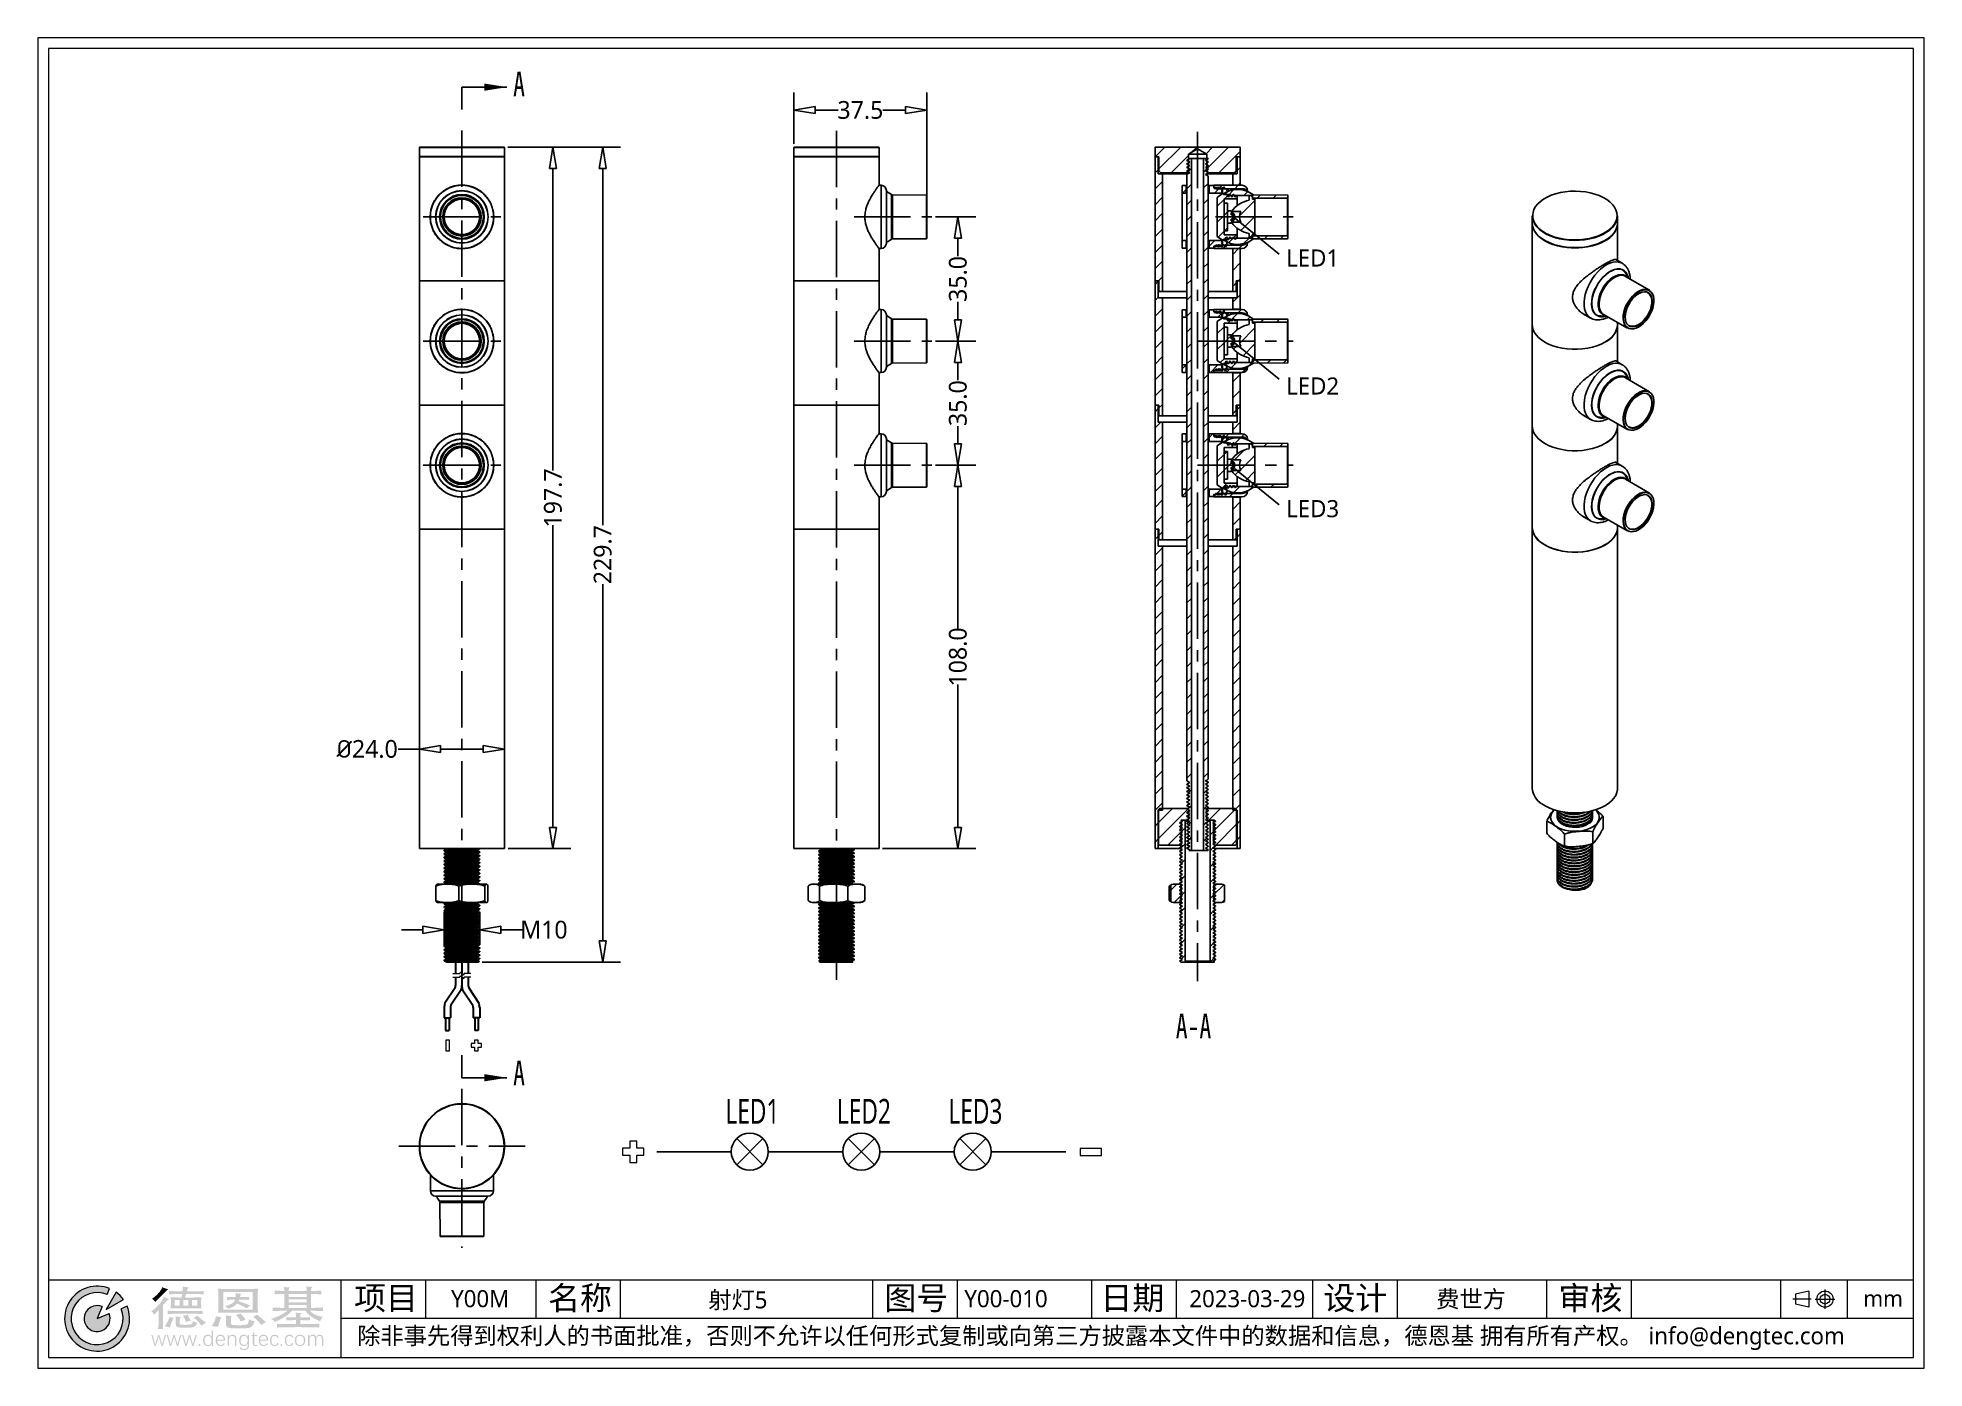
# Model space of a CAD drawing. Header units: millimetres. Extents: x 1036 to 1568, y -23 to 352.
import ezdxf

# ---------------------------------------------------------------- set-up
doc = ezdxf.new("R2010")
doc.units = ezdxf.units.MM
doc.linetypes.add('CENTER', pattern=[50.8, 31.75, -6.35, 6.35, -6.35])
doc.layers.get('0').update_dxf_attribs({"color": 8, "lineweight": 30})
doc.layers.get('Defpoints').update_dxf_attribs({"color": 6, "lineweight": 9})
for name, color, linetype, lineweight in [('Cable', 140, 'Continuous', 30), ('CenterLine', 1, 'CENTER', 9), ('Dimension', 136, 'Continuous', 9), ('SolidLine', 7, 'Continuous', 30)]:
    doc.layers.add(name, color=color, linetype=linetype, lineweight=lineweight)
doc.styles.add('SLDTEXTSTYLE5', font='TXT', dxfattribs={"width": 0.7})
doc.styles.get("Standard").update_dxf_attribs({"font": ''})
doc.styles.add('微软雅黑-Light', font='')
doc.styles.get('Standard').set_extended_font_data('Microsoft YaHei Light')
doc.styles.get('微软雅黑-Light').set_extended_font_data('Microsoft YaHei Light')
doc.dimstyles.new('DENGTECx1.5', dxfattribs={"dimtxt": 5, "dimasz": 6, "dimexe": 5, "dimexo": 1, "dimgap": 0.5, "dimtad": 0, "dimdec": 1, "dimzin": 0, "dimdsep": 46, "dimtxsty": 'Standard', "dimblk": 'CLOSEDBLANK', "dimcen": 1, "dimadec": 0, "dimazin": 3, "dimtfac": 1, "dimtdec": 1, "dimtofl": 0, "dimtmove": 0, "dimatfit": 3, "dimldrblk": 'CLOSEDBLANK', "dimfxl": 1, "dimtolj": 1, "dimtzin": 0, "dimarcsym": 0})
pattern_1 = [(45, (709.4234, 4.3545), (-2.245064, 2.245064), [])]

msp = doc.modelspace()

# ---------------------------------------------------------------- texts
at = {"layer": 'Defpoints', "style": '微软雅黑-Light'}
for s, p in [('项目', (1125.47, -6.59)), ('名称', (1180.12, -6.59)), ('图号', (1274.88, -6.59)), ('日期', (1335.78, -6.59)), ('设计', (1398.6, -6.59)), ('审核', (1464.84, -6.59))]:
    msp.add_text(s, height=6.593, dxfattribs=at).set_placement(p)
for s, insert, char_height, width, attachment_point in [('Y00M', (1152.8, -1.07), 4.807, 17.9754, 1), ('射灯5', (1233.59, -4.07), 4.807, 71.4779, 5), ('Y00-010', (1297.43, -1.07), 4.807, 34.3076, 1), ('2023-03-29', (1360.82, -1.07), 4.807, 30.6449, 1), ('费世方', (1440.2, -3.85), 4.807, 36.3252, 5), ('mm', (1550.74, -1.15), 4.578, 10.5972, 1), ('除非事先得到权利人的书面批准，否则不允许以任何形式复制或向第三方披露本文件中的数据和信息，德恩基 拥有所有产权。 info@dengtec.com', (1126.31, -14.74), 4.8073, 442.4173, 4)]:
    msp.add_mtext(s, dxfattribs=dict(at, insert=insert, char_height=char_height, width=width, attachment_point=attachment_point))
at = {"layer": 'Dimension', "lineweight": -3, "style": '微软雅黑-Light'}
for s, p in [('LED1', (1388.08, 287.4)), ('LED2', (1388.08, 251.34)), ('LED3', (1388.08, 216.77))]:
    msp.add_text(s, height=4.82, dxfattribs=at).set_placement(p)
at = {"layer": 'Dimension', "lineweight": -3, "char_height": 7, "attachment_point": 1, "style": 'SLDTEXTSTYLE5'}
for s, insert in [('A', (1170.27, 342.36)), ('A', (1170.27, 63.61)), ('{\\fMicrosoft YaHei Light|b0|i0|c134|p34;LED3}', (1292.93, 52.82))]:
    msp.add_mtext(s, dxfattribs=dict(at, insert=insert))
for s, insert, width in [('A-A', (1356.99, 76.87), 3.2667), ('{\\fMicrosoft YaHei Light|b0|i0|c134|p34;LED1}', (1230.09, 52.82), 10.42), ('{\\fMicrosoft YaHei Light|b0|i0|c134|p34;LED2}', (1261.51, 52.82), 10.42)]:
    msp.add_mtext(s, dxfattribs=dict(at, insert=insert, width=width))

# ---------------------------------------------------------------- blocks, each defined once
blk = doc.blocks.new('LOGO_CN')
at = {"layer": 'Cable'}
h = blk.add_hatch(color=136, dxfattribs=at)
h.paths.add_polyline_path([(8.97, 6.5, 0.079193), (6.5, 8.97), (3.13, 3.13)], flags=17)
h.paths.add_polyline_path([(1.7, 4.1, 5.027339), (4.1, 1.7), (0, 0)], flags=17)
h.paths.add_polyline_path([(4.24, 10.24, 5.027339), (10.24, 4.24), (8.19, 3.39, -5.027339), (3.39, 8.19)])
at = {"layer": 'Cable', "lineweight": 0}
h = blk.add_hatch(color=136, dxfattribs=at)
edge = h.paths.add_edge_path()
edge.add_spline(control_points=[(22.45, -3.54), (22.45, -3.54), (20.78, -3.54), (20.78, -3.54), (20.93, -2.63), (20.97, -1.88), (20.97, -0.94), (20.97, -0.94), (20.97, 2.96), (20.97, 2.96), (20.38, 2.27), (19.89, 1.8), (19.41, 1.33), (19.22, 1.75), (18.84, 2.27), (18.49, 2.54), (19.55, 3.15), (20.78, 4.36), (21.39, 5.14), (22.08, 6.02), (22.51, 6.7), (22.83, 7.52), (23.28, 7.17), (23.81, 6.88), (24.31, 6.73), (24.6, 6.65), (24.64, 6.47), (24.27, 6.39), (24.05, 6.35), (23.68, 6.09), (22.45, 4.65), (22.45, 4.65), (22.45, -3.54), (22.45, -3.54)], knot_values=[0, 0, 0, 0, 1, 1, 1, 2, 2, 2, 3, 3, 3, 4, 4, 4, 5, 5, 5, 6, 6, 6, 7, 7, 7, 8, 8, 8, 9, 9, 9, 10, 10, 10, 11, 11, 11, 11], degree=3, periodic=0)
h = blk.add_hatch(color=136, dxfattribs=at)
edge = h.paths.add_edge_path()
edge.add_spline(control_points=[(21.94, 7.86), (21.17, 7.09), (20.24, 6.15), (19.81, 5.68), (19.51, 6.2), (19.22, 6.49), (18.7, 6.76), (20.4, 7.89), (21.84, 9.52), (22.22, 10.71), (22.83, 10.44), (23.58, 10.18), (23.95, 10.1), (24.33, 10.02), (24.29, 9.94), (23.99, 9.8), (23.85, 9.73), (23.66, 9.57), (21.94, 7.86)], knot_values=[0, 0, 0, 0, 1, 1, 1, 2, 2, 2, 3, 3, 3, 4, 4, 4, 5, 5, 5, 6, 6, 6, 6], degree=3, periodic=0)
h = blk.add_hatch(color=136, dxfattribs=at)
edge = h.paths.add_edge_path()
edge.add_spline(control_points=[(30.13, -3.13), (27.15, -3.13), (26.81, -2.86), (26.81, -1.86), (26.81, -1.86), (26.81, -0.18), (26.81, -0.18), (26.81, 0.17), (26.79, 0.45), (26.75, 0.74), (27.29, 0.62), (27.84, 0.59), (28.31, 0.61), (28.57, 0.62), (28.63, 0.56), (28.33, 0.25), (28.29, 0.22), (28.19, -0.1), (28.19, -0.34), (28.19, -0.34), (28.19, -1.57), (28.19, -1.57), (28.19, -2.02), (28.41, -2.13), (30.15, -2.13), (32.32, -2.13), (32.57, -2.01), (32.65, -0.76), (33.03, -1.15), (33.52, -1.3), (34.19, -1.34), (33.58, -2.84), (33.05, -3.13), (30.13, -3.13)], knot_values=[0, 0, 0, 0, 1, 1, 1, 2, 2, 2, 3, 3, 3, 4, 4, 4, 5, 5, 5, 6, 6, 6, 7, 7, 7, 8, 8, 8, 9, 9, 9, 10, 10, 10, 11, 11, 11, 11], degree=3, periodic=0)
edge = h.paths.add_edge_path()
edge.add_spline(control_points=[(30.23, -1.12), (30.07, -0.34), (29.67, 0.48), (29.24, 0.99), (29.24, 0.99), (30.86, 1.36), (30.86, 1.36), (31.11, 0.72), (31.35, 0.24), (31.92, -0.64), (31.92, -0.64), (30.23, -1.12), (30.23, -1.12)], knot_values=[0, 0, 0, 0, 1, 1, 1, 2, 2, 2, 3, 3, 3, 4, 4, 4, 4], degree=3, periodic=0)
edge = h.paths.add_edge_path()
edge.add_spline(control_points=[(35.53, -2.39), (35.06, -1.6), (33.72, -0.2), (32.95, 0.28), (32.95, 0.28), (34.25, 1.03), (34.25, 1.03), (34.98, 0.28), (35.97, -0.57), (37.13, -1.41), (37.13, -1.41), (35.53, -2.39), (35.53, -2.39)], knot_values=[0, 0, 0, 0, 1, 1, 1, 2, 2, 2, 3, 3, 3, 4, 4, 4, 4], degree=3, periodic=0)
edge = h.paths.add_edge_path()
edge.add_spline(control_points=[(36.04, 1.57), (34.88, 1.64), (33.74, 1.67), (29.99, 1.67), (26.24, 1.67), (25.2, 1.64), (24.03, 1.57), (24.03, 1.57), (24.03, 2.7), (24.03, 2.7), (25.18, 2.64), (26.26, 2.61), (30.01, 2.61), (33.76, 2.61), (34.9, 2.62), (36.04, 2.67), (36.04, 2.67), (36.04, 1.57), (36.04, 1.57)], knot_values=[0, 0, 0, 0, 1, 1, 1, 2, 2, 2, 3, 3, 3, 4, 4, 4, 5, 5, 5, 6, 6, 6, 6], degree=3, periodic=0)
edge = h.paths.add_edge_path()
edge.add_spline(control_points=[(24.76, -3.04), (24.76, -3.04), (23.06, -2.54), (23.06, -2.54), (23.83, -1.68), (24.43, -0.44), (24.64, 0.49), (24.64, 0.49), (26.1, 0.28), (26.1, 0.28), (25.53, -0.97), (25, -2.26), (24.76, -3.04)], knot_values=[0, 0, 0, 0, 1, 1, 1, 2, 2, 2, 3, 3, 3, 4, 4, 4, 4], degree=3, periodic=0)
edge = h.paths.add_edge_path()
edge.add_spline(control_points=[(41.11, -2.83), (41.11, -2.83), (39.08, -2.5), (39.08, -2.5), (39.83, -1.57), (40.27, -0.57), (40.52, 0.82), (40.52, 0.82), (42.28, 0.49), (42.28, 0.49), (41.89, -0.8), (41.55, -1.8), (41.11, -2.83)], knot_values=[0, 0, 0, 0, 1, 1, 1, 2, 2, 2, 3, 3, 3, 4, 4, 4, 4], degree=3, periodic=0)
edge = h.paths.add_edge_path()
edge.add_spline(control_points=[(50.94, -3.26), (49.7, -3.38), (46.22, -3.41), (45.08, -3.18), (44.17, -3), (43.95, -2.76), (43.95, -1.68), (43.95, -1.68), (43.95, -0.09), (43.95, -0.09), (43.95, 0.61), (43.92, 0.8), (43.82, 1.12), (44.53, 0.99), (45.12, 0.91), (45.65, 0.94), (46.01, 0.98), (46.05, 0.93), (45.81, 0.7), (45.63, 0.53), (45.61, 0.28), (45.61, 0.04), (45.61, 0.04), (45.61, -1.18), (45.61, -1.18), (45.61, -1.89), (45.73, -2.09), (46.34, -2.17), (47.15, -2.26), (49.24, -2.33), (50.62, -2.1), (51.33, -1.99), (51.61, -1.75), (51.81, -0.15), (52.34, -0.59), (52.95, -0.8), (53.72, -0.92), (53.01, -2.94), (52.28, -3.13), (50.94, -3.26)], knot_values=[0, 0, 0, 0, 1, 1, 1, 2, 2, 2, 3, 3, 3, 4, 4, 4, 5, 5, 5, 6, 6, 6, 7, 7, 7, 8, 8, 8, 9, 9, 9, 10, 10, 10, 11, 11, 11, 12, 12, 12, 13, 13, 13, 13], degree=3, periodic=0)
edge = h.paths.add_edge_path()
edge.add_spline(control_points=[(48.99, -0.99), (48.61, -0.17), (48.1, 0.54), (47.31, 1.24), (47.31, 1.24), (48.87, 1.75), (48.87, 1.75), (49.46, 1.14), (50.11, 0.38), (50.66, -0.34), (50.66, -0.34), (48.99, -0.99), (48.99, -0.99)], knot_values=[0, 0, 0, 0, 1, 1, 1, 2, 2, 2, 3, 3, 3, 4, 4, 4, 4], degree=3, periodic=0)
edge = h.paths.add_edge_path()
edge.add_spline(control_points=[(55.95, -2.15), (55.08, -0.99), (54.39, -0.3), (53.23, 0.59), (53.23, 0.59), (54.51, 1.36), (54.51, 1.36), (55.67, 0.49), (56.58, -0.28), (57.55, -1.2), (57.55, -1.2), (55.95, -2.15), (55.95, -2.15)], knot_values=[0, 0, 0, 0, 1, 1, 1, 2, 2, 2, 3, 3, 3, 4, 4, 4, 4], degree=3, periodic=0)
edge = h.paths.add_edge_path()
edge.add_spline(control_points=[(44.27, 6.36), (44.27, 6.36), (44.27, 7.44), (44.27, 7.44), (45.06, 7.39), (45.91, 7.36), (47.21, 7.34), (47.29, 7.83), (47.31, 8.3), (47.29, 8.67), (47.84, 8.57), (48.51, 8.51), (48.97, 8.54), (49.2, 8.55), (49.22, 8.51), (49.03, 8.34), (48.93, 8.26), (48.83, 7.88), (48.71, 7.34), (50.11, 7.36), (50.98, 7.38), (51.85, 7.44), (51.85, 7.44), (51.85, 6.36), (51.85, 6.36), (50.96, 6.44), (50.01, 6.47), (48.47, 6.47), (48.41, 6.28), (48.33, 6.09), (48.24, 5.91), (49.66, 5.49), (50.78, 5.12), (52.16, 4.52), (52.16, 4.52), (51.02, 3.46), (51.02, 3.46), (49.89, 4.19), (48.93, 4.65), (47.72, 5.12), (47.13, 4.39), (46.19, 3.85), (44.65, 3.35), (44.39, 3.72), (44.07, 3.99), (43.54, 4.33), (45.67, 4.72), (46.64, 5.31), (47.03, 6.47), (45.83, 6.46), (45.02, 6.43), (44.27, 6.36)], knot_values=[0, 0, 0, 0, 1, 1, 1, 2, 2, 2, 3, 3, 3, 4, 4, 4, 5, 5, 5, 6, 6, 6, 7, 7, 7, 8, 8, 8, 9, 9, 9, 10, 10, 10, 11, 11, 11, 12, 12, 12, 13, 13, 13, 14, 14, 14, 15, 15, 15, 16, 16, 16, 17, 17, 17, 17], degree=3, periodic=0)
edge = h.paths.add_edge_path()
edge.add_spline(control_points=[(72.56, 0.51), (72.56, 0.51), (72.56, -0.64), (72.56, -0.64), (71.73, -0.57), (70.71, -0.52), (69.28, -0.52), (69.28, -0.52), (69.28, -1.89), (69.28, -1.89), (72.16, -1.89), (74.22, -1.84), (75.81, -1.76), (75.81, -1.76), (75.81, -3.04), (75.81, -3.04), (74.1, -2.96), (71.83, -2.91), (68.59, -2.91), (65.34, -2.91), (63.05, -2.96), (61.37, -3.04), (61.37, -3.04), (61.37, -1.76), (61.37, -1.76), (62.95, -1.84), (64.99, -1.89), (67.83, -1.89), (67.83, -1.89), (67.83, -0.51), (67.83, -0.51), (66.37, -0.52), (65.36, -0.57), (64.51, -0.64), (64.51, -0.64), (64.51, 0.51), (64.51, 0.51), (65.38, 0.45), (66.37, 0.41), (67.83, 0.4), (67.83, 1.01), (67.77, 1.64), (67.67, 2.04), (68.26, 1.98), (68.75, 1.94), (69.46, 1.94), (69.78, 1.94), (69.82, 1.85), (69.54, 1.69), (69.37, 1.59), (69.28, 1.32), (69.28, 1.12), (69.28, 1.12), (69.28, 0.4), (69.28, 0.4), (70.71, 0.41), (71.73, 0.45), (72.56, 0.51)], knot_values=[0, 0, 0, 0, 1, 1, 1, 2, 2, 2, 3, 3, 3, 4, 4, 4, 5, 5, 5, 6, 6, 6, 7, 7, 7, 8, 8, 8, 9, 9, 9, 10, 10, 10, 11, 11, 11, 12, 12, 12, 13, 13, 13, 14, 14, 14, 15, 15, 15, 16, 16, 16, 17, 17, 17, 18, 18, 18, 19, 19, 19, 19], degree=3, periodic=0)
h = blk.add_hatch(color=136, dxfattribs=at)
h.paths.add_polyline_path([(32.4, 6.3), (32.4, 4.46), (34.13, 4.46), (34.13, 6.3)], flags=16)
h.paths.add_polyline_path([(29.42, 6.3), (29.42, 4.46), (31.13, 4.46), (31.13, 6.3)], flags=16)
h.paths.add_polyline_path([(26.46, 6.3), (26.46, 4.46), (28.19, 4.46), (28.19, 6.3)], flags=16)
edge = h.paths.add_edge_path()
edge.add_spline(control_points=[(30.05, 7.2), (32.77, 7.18), (33.44, 7.2), (35.55, 7.3), (35.49, 6.67), (35.47, 5.97), (35.47, 5.38), (35.47, 4.78), (35.49, 4.09), (35.55, 3.46), (33.5, 3.56), (32.91, 3.56), (30.32, 3.56), (27.72, 3.56), (27.13, 3.56), (25.08, 3.46), (25.14, 4.09), (25.16, 4.78), (25.16, 5.38), (25.16, 5.97), (25.14, 6.67), (25.08, 7.3), (26.64, 7.22), (27.35, 7.2), (28.75, 7.2), (28.86, 7.62), (28.96, 8.02), (29.02, 8.39), (26.48, 8.38), (25.53, 8.34), (24.52, 8.3), (24.52, 8.3), (24.52, 9.42), (24.52, 9.42), (25.51, 9.36), (26.46, 9.34), (29.16, 9.33), (29.22, 10.01), (29.22, 10.57), (29.12, 10.97), (29.81, 10.81), (30.64, 10.7), (31.02, 10.71), (31.41, 10.73), (31.49, 10.6), (31.15, 10.42), (30.98, 10.34), (30.88, 10.17), (30.62, 9.33), (34.11, 9.33), (35.22, 9.34), (36.32, 9.39), (36.32, 9.39), (36.32, 8.3), (36.32, 8.3), (35.2, 8.36), (34.05, 8.39), (30.32, 8.39), (30.19, 7.94), (30.11, 7.57), (30.05, 7.2)], knot_values=[0, 0, 0, 0, 1, 1, 1, 2, 2, 2, 3, 3, 3, 4, 4, 4, 5, 5, 5, 6, 6, 6, 7, 7, 7, 8, 8, 8, 9, 9, 9, 10, 10, 10, 11, 11, 11, 12, 12, 12, 13, 13, 13, 14, 14, 14, 15, 15, 15, 16, 16, 16, 17, 17, 17, 18, 18, 18, 19, 19, 19, 20, 20, 20, 20], degree=3, periodic=0)
h.paths.add_polyline_path([(53.07, 9.05), (42.99, 9.05), (42.99, 3.09), (53.07, 3.09)], flags=16)
edge = h.paths.add_edge_path()
edge.add_spline(control_points=[(47.96, 2.04), (44.59, 2.04), (42.62, 2.02), (41.23, 1.99), (41.31, 2.48), (41.33, 3.07), (41.33, 3.73), (41.33, 3.73), (41.33, 8.44), (41.33, 8.44), (41.33, 9.12), (41.31, 9.7), (41.23, 10.2), (42.49, 10.13), (45.36, 10.1), (47.92, 10.1), (50.62, 10.1), (53.8, 10.15), (54.9, 10.2), (54.83, 9.7), (54.79, 9.09), (54.79, 8.44), (54.79, 8.44), (54.79, 3.72), (54.79, 3.72), (54.79, 2.96), (54.83, 2.46), (54.9, 1.98), (53.46, 2.02), (50.8, 2.04), (47.96, 2.04)], knot_values=[0, 0, 0, 0, 1, 1, 1, 2, 2, 2, 3, 3, 3, 4, 4, 4, 5, 5, 5, 6, 6, 6, 7, 7, 7, 8, 8, 8, 9, 9, 9, 10, 10, 10, 10], degree=3, periodic=0)
h.paths.add_polyline_path([(65.36, 3.65), (71.48, 3.65), (71.48, 4.7), (65.36, 4.7)], flags=17)
h.paths.add_polyline_path([(65.36, 6.6), (65.36, 5.52), (71.48, 5.52), (71.48, 6.6)], flags=17)
h.paths.add_polyline_path([(71.48, 7.43), (71.48, 8.41), (65.36, 8.41), (65.36, 7.43)], flags=17)
edge = h.paths.add_edge_path()
edge.add_spline(control_points=[(60.55, -1.17), (60.33, -0.65), (59.86, -0.26), (59.24, -0.09), (61.28, 0.4), (63.07, 1.35), (64.95, 2.7), (62.12, 2.69), (60.96, 2.62), (59.84, 2.54), (59.84, 2.54), (59.84, 3.8), (59.84, 3.8), (61.12, 3.72), (62.46, 3.67), (63.86, 3.65), (63.86, 3.65), (63.86, 8.41), (63.86, 8.41), (62.72, 8.39), (61.61, 8.36), (60.55, 8.28), (60.55, 8.28), (60.55, 9.57), (60.55, 9.57), (61.61, 9.51), (62.7, 9.46), (63.84, 9.42), (63.82, 10.05), (63.76, 10.44), (63.64, 10.81), (64.26, 10.71), (64.85, 10.67), (65.42, 10.68), (65.72, 10.7), (65.79, 10.57), (65.58, 10.42), (65.4, 10.28), (65.36, 10.1), (65.36, 9.76), (65.36, 9.76), (65.36, 9.42), (65.36, 9.42), (65.36, 9.42), (71.47, 9.42), (71.47, 9.42), (71.47, 10.18), (71.4, 10.68), (71.32, 10.99), (71.97, 10.89), (72.62, 10.84), (73.19, 10.84), (73.49, 10.84), (73.55, 10.71), (73.35, 10.57), (73.03, 10.38), (72.94, 10.18), (72.94, 9.91), (72.94, 9.91), (72.94, 9.42), (72.94, 9.42), (74.18, 9.44), (75.38, 9.49), (76.51, 9.57), (76.51, 9.57), (76.51, 8.28), (76.51, 8.28), (75.38, 8.36), (74.18, 8.39), (72.94, 8.41), (72.94, 8.41), (72.94, 3.65), (72.94, 3.65), (74.36, 3.67), (75.74, 3.73), (77.04, 3.8), (77.04, 3.8), (77.04, 2.54), (77.04, 2.54), (76.03, 2.62), (74.97, 2.67), (72.56, 2.7), (73.53, 1.64), (74.75, 0.96), (77.1, 0.59), (76.54, 0.19), (76.17, -0.33), (76.07, -0.91), (73.9, 0.01), (71.71, 1.27), (71.08, 2.72), (71.08, 2.72), (66.5, 2.72), (66.5, 2.72), (65.56, 1.48), (63.25, -0.02), (60.55, -1.17)], knot_values=[0, 0, 0, 0, 1, 1, 1, 2, 2, 2, 3, 3, 3, 4, 4, 4, 5, 5, 5, 6, 6, 6, 7, 7, 7, 8, 8, 8, 9, 9, 9, 10, 10, 10, 11, 11, 11, 12, 12, 12, 13, 13, 13, 14, 14, 14, 15, 15, 15, 16, 16, 16, 17, 17, 17, 18, 18, 18, 19, 19, 19, 20, 20, 20, 21, 21, 21, 22, 22, 22, 23, 23, 23, 24, 24, 24, 25, 25, 25, 26, 26, 26, 27, 27, 27, 28, 28, 28, 29, 29, 29, 30, 30, 30, 31, 31, 31, 32, 32, 32, 32], degree=3, periodic=0)
at = {"layer": 'Cable'}
h = blk.add_hatch(color=136, dxfattribs=at)
h.dxf.hatch_style = 1
h.paths.add_polyline_path([(73.59, -5.49), (73.5, -5.49), (73.16, -5.54), (72.87, -5.68), (72.81, -5.72), (73.45, -5.87), (73.54, -5.88), (73.87, -5.96), (74.1, -6.16), (74.21, -6.38), (74.68, -6.32), (74.67, -6.28), (74.54, -5.96), (74.33, -5.71), (74.25, -5.65), (73.95, -5.53)])
h.paths.add_polyline_path([(75.92, -5.49), (75.63, -5.51), (75.33, -5.61), (75.07, -5.78), (74.87, -6.01), (74.7, -6.32), (74.68, -6.32), (74.21, -6.38), (74.28, -6.7), (74.3, -7.11), (74.3, -9.29), (74.76, -9.29), (74.76, -7.15), (74.79, -6.83), (74.88, -6.51), (75.04, -6.23), (75.17, -6.09), (75.44, -5.93), (75.78, -5.87), (76.81, -5.85), (76.59, -5.65), (76.29, -5.53)])
h.paths.add_polyline_path([(72.35, -5.56), (71.93, -5.56), (71.94, -5.73), (71.96, -6.08), (71.96, -6.4), (72.4, -6.27), (72.4, -6.25), (72.38, -5.91)])
h.paths.add_polyline_path([(72.81, -5.72), (72.59, -5.96), (72.41, -6.27), (72.4, -6.27), (71.96, -6.4), (71.96, -9.29), (72.43, -9.29), (72.43, -7.19), (72.43, -7.19), (72.46, -6.82), (72.55, -6.5), (72.71, -6.24), (72.84, -6.1), (73.12, -5.93), (73.45, -5.87)])
h.paths.add_polyline_path([(76.81, -5.85), (75.78, -5.87), (75.88, -5.88), (76.21, -5.96), (76.44, -6.16), (76.55, -6.37), (76.61, -6.7), (76.64, -7.11), (76.64, -9.29), (77.1, -9.29), (77.1, -7), (77.1, -6.75), (77.05, -6.38), (76.95, -6.08)])
h.paths.add_polyline_path([(69.21, -5.49), (69.07, -5.49), (68.72, -5.54), (68.4, -5.64), (68.13, -5.79), (69.22, -5.87), (69.31, -5.88), (69.66, -5.93), (69.95, -6.06), (70.18, -6.26), (70.29, -6.41), (70.41, -6.69), (70.48, -7.03), (70.51, -7.42), (70.49, -7.69), (70.44, -8.04), (70.33, -8.34), (70.17, -8.59), (70.11, -8.66), (69.85, -8.84), (69.55, -8.95), (69.18, -8.98), (70.29, -9.06), (70.52, -8.85), (70.63, -8.71), (70.79, -8.45), (70.9, -8.14), (70.97, -7.8), (70.99, -7.42), (70.99, -7.19), (70.94, -6.82), (70.85, -6.5), (70.71, -6.22), (70.54, -5.98), (70.46, -5.9), (70.21, -5.72), (69.92, -5.59), (69.59, -5.51)])
h.paths.add_polyline_path([(68.13, -5.79), (67.89, -6), (67.78, -6.13), (67.62, -6.4), (67.51, -6.7), (67.44, -7.04), (67.42, -7.42), (67.42, -7.64), (67.47, -7.99), (67.57, -8.31), (67.71, -8.6), (67.89, -8.84), (67.96, -8.92), (68.21, -9.12), (68.5, -9.25), (68.82, -9.34), (69.19, -9.37), (69.34, -9.36), (69.7, -9.32), (70.01, -9.21), (70.29, -9.06), (69.18, -8.98), (69.1, -8.98), (68.76, -8.93), (68.47, -8.79), (68.24, -8.57), (68.13, -8.43), (68.01, -8.14), (67.93, -7.81), (67.91, -7.42), (67.91, -7.17), (67.97, -6.82), (68.08, -6.52), (68.24, -6.27), (68.3, -6.2), (68.55, -6.02), (68.86, -5.91), (69.22, -5.87)])
h.paths.add_polyline_path([(65.58, -5.49), (65.25, -5.52), (64.93, -5.61), (64.66, -5.77), (65.58, -5.87), (65.88, -5.91), (66.16, -6.03), (66.32, -6.21), (66.45, -6.55), (66.93, -6.49), (66.87, -6.25), (66.72, -5.95), (66.5, -5.73), (66.28, -5.61), (65.96, -5.52)])
h.paths.add_polyline_path([(64.66, -5.77), (64.43, -6), (64.34, -6.12), (64.2, -6.39), (64.1, -6.7), (64.04, -7.05), (64.02, -7.44), (64.03, -7.64), (64.07, -8.01), (64.14, -8.34), (64.26, -8.63), (64.41, -8.87), (64.6, -9.07), (65.56, -8.98), (65.3, -8.96), (65.05, -8.86), (64.85, -8.71), (64.7, -8.48), (64.59, -8.2), (64.52, -7.84), (64.5, -7.42), (64.52, -7.03), (64.58, -6.68), (64.69, -6.39), (64.85, -6.16), (65.05, -6), (65.29, -5.91), (65.58, -5.87)])
h.paths.add_polyline_path([(66.47, -8.27), (66.46, -8.28), (66.36, -8.59), (66.17, -8.81), (65.9, -8.94), (65.56, -8.98), (64.6, -9.07), (64.87, -9.23), (65.18, -9.33), (65.54, -9.37), (65.91, -9.34), (66.23, -9.25), (66.48, -9.11), (66.69, -8.91), (66.83, -8.65), (66.93, -8.34)])
h.paths.add_polyline_path([(62.57, -9.29), (62.57, -8.66), (63.1, -8.66), (63.1, -9.29)])
h.paths.add_polyline_path([(60.54, -5.49), (60.21, -5.52), (59.89, -5.61), (59.62, -5.77), (60.54, -5.87), (60.84, -5.91), (61.12, -6.03), (61.28, -6.21), (61.4, -6.55), (61.89, -6.49), (61.83, -6.25), (61.68, -5.95), (61.46, -5.73), (61.23, -5.61), (60.91, -5.52)])
h.paths.add_polyline_path([(59.62, -5.77), (59.39, -6), (59.3, -6.12), (59.16, -6.39), (59.06, -6.7), (59, -7.05), (58.98, -7.44), (58.99, -7.64), (59.02, -8.01), (59.1, -8.34), (59.22, -8.63), (59.37, -8.87), (59.56, -9.07), (60.51, -8.98), (60.26, -8.96), (60.01, -8.86), (59.81, -8.71), (59.66, -8.48), (59.54, -8.2), (59.48, -7.84), (59.46, -7.42), (59.47, -7.03), (59.54, -6.68), (59.65, -6.39), (59.81, -6.16), (60.01, -6), (60.25, -5.91), (60.54, -5.87)])
h.paths.add_polyline_path([(61.42, -8.27), (61.42, -8.28), (61.32, -8.59), (61.13, -8.81), (60.86, -8.94), (60.51, -8.98), (59.56, -9.07), (59.83, -9.23), (60.14, -9.33), (60.5, -9.37), (60.51, -9.37), (60.87, -9.34), (61.18, -9.25), (61.44, -9.11), (61.65, -8.91), (61.79, -8.65), (61.89, -8.34)])
h.paths.add_polyline_path([(56.76, -5.49), (56.53, -5.5), (56.2, -5.57), (55.9, -5.71), (55.74, -5.82), (56.74, -5.87), (56.77, -5.87), (57.08, -5.91), (57.33, -6.02), (57.54, -6.2), (57.69, -6.44), (57.79, -6.76), (57.84, -7.14), (55.62, -7.14), (58.32, -7.21), (58.28, -6.84), (58.21, -6.51), (58.09, -6.22), (57.93, -5.98), (57.71, -5.77), (57.44, -5.61), (57.12, -5.52)])
h.paths.add_polyline_path([(55.74, -5.82), (55.51, -6.06), (55.33, -6.36), (55.31, -6.4), (55.21, -6.69), (55.15, -7.03), (55.13, -7.4), (55.14, -7.64), (55.18, -8.01), (55.26, -8.34), (55.39, -8.62), (55.55, -8.86), (55.58, -8.89), (55.81, -9.1), (56.08, -9.25), (56.41, -9.34), (56.77, -9.37), (57, -9.36), (57.34, -9.29), (57.63, -9.17), (57.81, -9.06), (56.79, -8.98), (56.45, -8.94), (56.16, -8.81), (55.92, -8.59), (55.85, -8.49), (55.72, -8.21), (55.64, -7.88), (55.61, -7.5), (58.33, -7.5), (58.33, -7.38), (58.32, -7.21), (55.62, -7.14), (55.62, -7.13), (55.67, -6.75), (55.78, -6.44), (55.94, -6.19), (56.1, -6.05), (56.39, -5.92), (56.74, -5.87)])
h.paths.add_polyline_path([(57.88, -8.32), (57.87, -8.33), (57.66, -8.63), (57.42, -8.83), (57.14, -8.94), (56.79, -8.98), (57.81, -9.06), (58.05, -8.83), (58.25, -8.52)], flags=17)
h.paths.add_polyline_path([(53.57, -4.7), (53.23, -4.7), (53.1, -5.56), (52.55, -5.56), (52.55, -5.95), (53.1, -5.95), (53.1, -8.5), (53.1, -8.52), (53.15, -8.88), (53.31, -9.14), (54.05, -8.97), (53.94, -8.97), (53.67, -8.83), (53.63, -8.76), (53.57, -8.41), (53.57, -5.95), (54.56, -5.95), (54.56, -5.56), (53.57, -5.56)])
h.paths.add_polyline_path([(54.6, -8.91), (54.37, -8.95), (54.05, -8.97), (53.31, -9.14), (53.57, -9.3), (53.92, -9.35), (54.27, -9.33), (54.6, -9.27)])
h.paths.add_polyline_path([(50.02, -5.49), (49.66, -5.52), (49.35, -5.62), (49.08, -5.78), (48.85, -6.01), (48.76, -6.12), (48.62, -6.39), (48.52, -6.7), (48.45, -7.05), (48.44, -7.44), (48.44, -7.6), (48.47, -7.97), (48.55, -8.3), (48.67, -8.59), (48.84, -8.84), (49.02, -9.04), (50.1, -8.97), (50.09, -8.97), (49.74, -8.92), (49.45, -8.79), (49.22, -8.57), (49.13, -8.45), (49.01, -8.16), (48.94, -7.83), (48.92, -7.44), (48.93, -7.19), (48.98, -6.83), (49.08, -6.53), (49.22, -6.28), (49.24, -6.25), (49.48, -6.04), (49.77, -5.91), (50.12, -5.87), (50.94, -5.78), (50.68, -5.62), (50.37, -5.52)])
h.paths.add_polyline_path([(51.8, -5.56), (51.36, -5.56), (51.33, -5.95), (51.32, -6.24), (51.31, -6.24), (51.01, -6.27), (51.1, -6.4), (51.22, -6.68), (51.29, -7.02), (51.32, -7.41), (51.31, -7.65), (51.25, -8.01), (51.15, -8.31), (51.01, -8.56), (51.32, -8.57), (51.32, -8.73), (51.31, -8.9), (51.31, -9.22), (51.31, -9.26), (51.27, -9.59), (51.17, -9.87), (51, -10.07), (50.77, -10.22), (50.47, -10.32), (50.11, -10.35), (51.12, -10.48), (51.35, -10.29), (51.48, -10.14), (51.64, -9.85), (51.74, -9.54), (51.77, -9.19), (51.77, -6.42), (51.78, -6.23), (51.78, -5.88)])
h.paths.add_polyline_path([(50.94, -5.78), (50.12, -5.87), (50.14, -5.87), (50.49, -5.92), (50.78, -6.05), (51.01, -6.27), (51.31, -6.24), (51.16, -6.01)], flags=17)
h.paths.add_polyline_path([(51.01, -8.56), (50.98, -8.59), (50.75, -8.8), (50.45, -8.92), (50.1, -8.97), (49.02, -9.04), (49.29, -9.21), (49.6, -9.32), (49.95, -9.35), (50.13, -9.34), (50.47, -9.28), (50.77, -9.16), (50.87, -9.09), (51.1, -8.87), (51.31, -8.57), (51.32, -8.57)])
h.paths.add_polyline_path([(49.04, -9.73), (48.58, -9.81), (48.58, -9.83), (48.69, -10.11), (48.86, -10.34), (49.09, -10.51), (49.37, -10.64), (49.71, -10.72), (50.1, -10.74), (50.14, -10.74), (50.52, -10.71), (50.84, -10.62), (51.12, -10.48), (50.11, -10.35), (50.04, -10.34), (49.66, -10.3), (49.38, -10.18), (49.17, -9.99)])
h.paths.add_polyline_path([(46.24, -5.49), (46.11, -5.49), (45.77, -5.55), (45.49, -5.68), (45.41, -5.73), (45.18, -5.96), (45, -6.27), (44.98, -6.27), (44.55, -6.4), (44.55, -9.29), (45.01, -9.29), (45.01, -7.25), (45.01, -7.18), (45.05, -6.82), (45.15, -6.5), (45.31, -6.25), (45.49, -6.06), (45.78, -5.92), (46.12, -5.87), (47.2, -5.86), (47.16, -5.82), (46.92, -5.63), (46.62, -5.53)])
h.paths.add_polyline_path([(44.93, -5.56), (44.52, -5.56), (44.52, -5.63), (44.54, -5.98), (44.54, -6.05), (44.55, -6.4), (44.98, -6.27)])
h.paths.add_polyline_path([(47.2, -5.86), (46.12, -5.87), (46.26, -5.88), (46.58, -5.97), (46.81, -6.17), (46.93, -6.38), (47.01, -6.7), (47.04, -7.11), (47.04, -9.29), (47.5, -9.29), (47.5, -7), (47.5, -6.76), (47.45, -6.4), (47.35, -6.1)])
h.paths.add_polyline_path([(42.08, -5.49), (41.85, -5.5), (41.52, -5.57), (41.23, -5.71), (41.06, -5.82), (42.06, -5.87), (42.09, -5.87), (42.4, -5.91), (42.66, -6.02), (42.86, -6.2), (43.02, -6.44), (43.12, -6.76), (43.16, -7.14), (40.94, -7.14), (43.65, -7.21), (43.61, -6.84), (43.53, -6.51), (43.41, -6.22), (43.25, -5.98), (43.04, -5.77), (42.77, -5.61), (42.45, -5.52)])
h.paths.add_polyline_path([(41.06, -5.82), (40.83, -6.06), (40.65, -6.36), (40.64, -6.4), (40.53, -6.69), (40.47, -7.03), (40.45, -7.4), (40.46, -7.64), (40.5, -8.01), (40.59, -8.34), (40.71, -8.62), (40.87, -8.86), (40.9, -8.89), (41.13, -9.1), (41.41, -9.25), (41.73, -9.34), (42.1, -9.37), (42.33, -9.36), (42.66, -9.29), (42.96, -9.17), (43.13, -9.06), (42.11, -8.98), (41.78, -8.94), (41.48, -8.81), (41.25, -8.59), (41.18, -8.49), (41.04, -8.21), (40.96, -7.88), (40.94, -7.5), (43.65, -7.5), (43.65, -7.38), (43.65, -7.21), (40.94, -7.14), (40.94, -7.13), (40.99, -6.75), (41.1, -6.44), (41.26, -6.19), (41.42, -6.05), (41.71, -5.92), (42.06, -5.87)])
h.paths.add_polyline_path([(43.2, -8.32), (43.19, -8.33), (42.99, -8.63), (42.75, -8.83), (42.46, -8.94), (42.11, -8.98), (43.13, -9.06), (43.37, -8.83), (43.57, -8.52)], flags=17)
h.paths.add_polyline_path([(39.48, -3.97), (39.01, -3.97), (39.01, -5.86), (39.03, -6.2), (39.01, -6.2), (38.72, -6.27), (38.81, -6.41), (38.93, -6.69), (39, -7.03), (39.02, -7.43), (39.01, -7.67), (38.96, -8.03), (38.86, -8.33), (38.71, -8.58), (39.03, -8.61), (39.03, -8.88), (39.06, -9.29), (39.51, -9.29), (39.5, -9.21), (39.48, -8.88), (39.48, -8.51)])
h.paths.add_polyline_path([(37.77, -5.49), (37.74, -5.49), (37.39, -5.53), (37.07, -5.63), (36.8, -5.79), (36.57, -6.01), (36.48, -6.13), (36.33, -6.4), (36.23, -6.71), (36.16, -7.05), (36.14, -7.44), (36.14, -7.63), (36.18, -8), (36.27, -8.33), (36.39, -8.61), (36.56, -8.86), (36.78, -9.08), (37.77, -8.98), (37.77, -8.98), (37.42, -8.94), (37.13, -8.8), (36.91, -8.58), (36.83, -8.44), (36.71, -8.16), (36.64, -7.82), (36.62, -7.43), (36.63, -7.2), (36.68, -6.85), (36.77, -6.54), (36.92, -6.28), (36.93, -6.26), (37.16, -6.05), (37.45, -5.91), (37.81, -5.87), (38.76, -5.85), (38.51, -5.65), (38.44, -5.62), (38.13, -5.52)])
h.paths.add_polyline_path([(38.76, -5.85), (37.81, -5.87), (37.84, -5.87), (38.2, -5.92), (38.49, -6.05), (38.72, -6.27), (39.01, -6.2), (38.97, -6.13)])
h.paths.add_polyline_path([(38.71, -8.58), (38.68, -8.63), (38.44, -8.83), (38.14, -8.94), (37.77, -8.98), (36.78, -9.08), (37.06, -9.24), (37.38, -9.33), (37.74, -9.37), (37.84, -9.37), (38.18, -9.31), (38.48, -9.19), (38.57, -9.13), (38.8, -8.91), (39.01, -8.61), (39.03, -8.61)])
h.paths.add_polyline_path([(34.69, -9.29), (34.69, -8.66), (35.22, -8.66), (35.22, -9.29)])
h.paths.add_polyline_path([(34.03, -5.56), (33.58, -5.56), (32.91, -7.87), (32.84, -8.12), (32.77, -8.4), (32.75, -8.48), (32.67, -8.83), (32.45, -9.29), (32.91, -9.29)])
h.paths.add_polyline_path([(31.7, -5.56), (31.5, -6.03), (31.53, -6.24), (31.61, -6.57), (31.72, -6.94), (32.45, -9.29), (32.67, -8.83), (32.67, -8.82), (32.6, -8.51), (32.51, -8.18), (32.4, -7.82)])
h.paths.add_polyline_path([(31.7, -5.56), (31.3, -5.56), (30.58, -7.84), (30.47, -8.21), (30.39, -8.45), (30.39, -8.49), (30.3, -8.83), (30.05, -9.29), (30.51, -9.29), (31.27, -6.92), (31.34, -6.68), (31.43, -6.34), (31.5, -6.03)])
h.paths.add_polyline_path([(29.43, -5.56), (28.98, -5.56), (30.05, -9.29), (30.3, -8.83), (30.26, -8.57), (30.18, -8.24), (30.08, -7.88)])
h.paths.add_polyline_path([(28.78, -5.56), (28.33, -5.56), (27.66, -7.87), (27.59, -8.12), (27.52, -8.4), (27.5, -8.48), (27.42, -8.83), (27.21, -9.29), (27.65, -9.29)])
h.paths.add_polyline_path([(26.45, -5.56), (26.25, -6.03), (26.28, -6.24), (26.36, -6.57), (26.47, -6.94), (27.21, -9.29), (27.42, -8.83), (27.42, -8.82), (27.35, -8.51), (27.26, -8.18), (27.16, -7.82)])
h.paths.add_polyline_path([(26.45, -5.56), (26.05, -5.56), (25.33, -7.84), (25.22, -8.21), (25.14, -8.45), (25.13, -8.49), (25.05, -8.83), (24.8, -9.29), (25.26, -9.29), (26.02, -6.92), (26.09, -6.68), (26.18, -6.34), (26.25, -6.03)])
h.paths.add_polyline_path([(24.18, -5.56), (23.73, -5.56), (24.8, -9.29), (25.05, -8.83), (25.01, -8.57), (24.93, -8.24), (24.83, -7.88)])
h.paths.add_polyline_path([(23.53, -5.56), (23.08, -5.56), (22.41, -7.87), (22.34, -8.12), (22.27, -8.4), (22.25, -8.48), (22.17, -8.83), (21.96, -9.29), (22.4, -9.29)])
h.paths.add_polyline_path([(21.2, -5.56), (21, -6.03), (21.03, -6.24), (21.11, -6.57), (21.22, -6.94), (21.96, -9.29), (22.17, -8.83), (22.17, -8.82), (22.1, -8.51), (22.01, -8.18), (21.91, -7.82)])
h.paths.add_polyline_path([(21.2, -5.56), (20.8, -5.56), (20.08, -7.84), (19.97, -8.21), (19.89, -8.45), (19.88, -8.49), (19.8, -8.83), (19.55, -9.29), (20.01, -9.29), (20.77, -6.92), (20.84, -6.68), (20.93, -6.34), (21, -6.03)])
h.paths.add_polyline_path([(18.93, -5.56), (18.48, -5.56), (19.55, -9.29), (19.8, -8.83), (19.76, -8.57), (19.68, -8.24), (19.58, -7.88)])
at = {"layer": 'Cable', "color": 136, "lineweight": 0}
for p, q in [((6.5, 8.97), (3.13, 3.13)), ((3.13, 3.13), (8.97, 6.5)), ((3.39, 8.19), (4.24, 10.24)), ((1.7, 4.1), (0, 0)), ((0, 0), (4.1, 1.7)), ((10.24, 4.24), (8.19, 3.39))]:
    blk.add_line(p, q, dxfattribs=at)
for radius, start, end in [(11.08, 67.5, 22.5), (8.87, 67.5, 22.5), (11.08, 35.9441, 54.0559), (4.43, 67.5, 22.5)]:
    blk.add_arc((0, 0), radius, start, end, dxfattribs=at)
blk = doc.blocks.new('_ClosedBlank')
at = {"color": 0, "linetype": 'ByBlock', "lineweight": -2}
for p, q in [((-1, 0.167), (0, 0)), ((-1, 0.167), (-1, -0.167)), ((0, 0), (-1, -0.167))]:
    blk.add_line(p, q, dxfattribs=at)
blk = doc.blocks.new('*D13')
at = {"layer": 'Defpoints', "color": 0, "lineweight": -3}
for p in [(1167.84, 321.06), (1181.5, 321.06), (1167.84, 123.36)]:
    blk.add_point(p, dxfattribs=at)
at = {"layer": 'Dimension', "color": 0, "lineweight": -2}
for p, q in [((1168.84, 321.06), (1186.5, 321.06)), ((1181.5, 315.06), (1181.5, 229.9)), ((1181.5, 129.36), (1181.5, 214.51)), ((1168.84, 123.36), (1186.5, 123.36))]:
    blk.add_line(p, q, dxfattribs=at)
at = {"layer": 'Dimension', "color": 0, "lineweight": -2, "xscale": 6, "yscale": 6, "zscale": 6}
for p, rotation in [((1181.5, 321.06), 90), ((1181.5, 123.36), 270)]:
    blk.add_blockref('_ClosedBlank', p, dxfattribs=dict(at, rotation=rotation))
at = {"layer": 'Dimension', "color": 0, "lineweight": -3, "insert": (1181.5, 222.21), "char_height": 5, "attachment_point": 5, "rotation": 90}
blk.add_mtext('\\A1;197.7', dxfattribs=at)
blk = doc.blocks.new('*D14')
at = {"layer": 'Defpoints', "color": 0, "lineweight": -3}
for p in [(1167.74, 321.06), (1195.52, 321.06), (1160.54, 91.36)]:
    blk.add_point(p, dxfattribs=at)
at = {"layer": 'Dimension', "color": 0, "lineweight": -2}
for p, q in [((1168.74, 321.06), (1200.52, 321.06)), ((1195.52, 315.06), (1195.52, 214.5)), ((1195.52, 97.36), (1195.52, 197.91)), ((1161.54, 91.36), (1200.52, 91.36))]:
    blk.add_line(p, q, dxfattribs=at)
at = {"layer": 'Dimension', "color": 0, "lineweight": -2, "xscale": 6, "yscale": 6, "zscale": 6}
for p, rotation in [((1195.52, 321.06), 90), ((1195.52, 91.36), 270)]:
    blk.add_blockref('_ClosedBlank', p, dxfattribs=dict(at, rotation=rotation))
at = {"layer": 'Dimension', "color": 0, "lineweight": -3, "insert": (1195.52, 206.21), "char_height": 5, "attachment_point": 5, "rotation": 90}
blk.add_mtext('\\A1;229.7', dxfattribs=at)
blk = doc.blocks.new('*D15')
at = {"layer": 'Defpoints', "color": 0, "lineweight": -3}
for p in [(1288.28, 231.41), (1295.61, 231.41), (1273.39, 123.36)]:
    blk.add_point(p, dxfattribs=at)
at = {"layer": 'Dimension', "color": 0, "lineweight": -2}
for p, q in [((1289.28, 231.41), (1300.61, 231.41)), ((1295.61, 225.41), (1295.61, 185.15)), ((1295.61, 129.36), (1295.61, 169.61)), ((1274.39, 123.36), (1300.61, 123.36))]:
    blk.add_line(p, q, dxfattribs=at)
at = {"layer": 'Dimension', "color": 0, "lineweight": -2, "xscale": 6, "yscale": 6, "zscale": 6}
for p, rotation in [((1295.61, 231.41), 90), ((1295.61, 123.36), 270)]:
    blk.add_blockref('_ClosedBlank', p, dxfattribs=dict(at, rotation=rotation))
at = {"layer": 'Dimension', "color": 0, "lineweight": -3, "insert": (1295.61, 177.38), "char_height": 5, "attachment_point": 5, "rotation": 90}
blk.add_mtext('\\A1;108.0', dxfattribs=at)
blk = doc.blocks.new('*D16')
at = {"layer": 'Defpoints', "color": 0, "lineweight": -3}
for p in [(1288.28, 266.41), (1295.61, 266.41), (1288.28, 231.41)]:
    blk.add_point(p, dxfattribs=at)
at = {"layer": 'Dimension', "color": 0, "lineweight": -2}
for p, q in [((1289.28, 266.41), (1300.61, 266.41)), ((1295.61, 260.41), (1295.61, 255.35)), ((1295.61, 237.41), (1295.61, 242.46)), ((1289.28, 231.41), (1300.61, 231.41))]:
    blk.add_line(p, q, dxfattribs=at)
at = {"layer": 'Dimension', "color": 0, "lineweight": -2, "xscale": 6, "yscale": 6, "zscale": 6}
for p, rotation in [((1295.61, 266.41), 90), ((1295.61, 231.41), 270)]:
    blk.add_blockref('_ClosedBlank', p, dxfattribs=dict(at, rotation=rotation))
at = {"layer": 'Dimension', "color": 0, "lineweight": -3, "insert": (1295.61, 248.91), "char_height": 5, "attachment_point": 5, "rotation": 90}
blk.add_mtext('\\A1;35.0', dxfattribs=at)
blk = doc.blocks.new('*D17')
at = {"layer": 'Defpoints', "color": 0, "lineweight": -3}
for p in [(1288.28, 301.41), (1295.61, 301.41), (1288.28, 266.41)]:
    blk.add_point(p, dxfattribs=at)
at = {"layer": 'Dimension', "color": 0, "lineweight": -2}
for p, q in [((1289.28, 301.41), (1300.61, 301.41)), ((1295.61, 295.41), (1295.61, 290.35)), ((1295.61, 272.41), (1295.61, 277.46)), ((1289.28, 266.41), (1300.61, 266.41))]:
    blk.add_line(p, q, dxfattribs=at)
at = {"layer": 'Dimension', "color": 0, "lineweight": -2, "xscale": 6, "yscale": 6, "zscale": 6}
for p, rotation in [((1295.61, 301.41), 90), ((1295.61, 266.41), 270)]:
    blk.add_blockref('_ClosedBlank', p, dxfattribs=dict(at, rotation=rotation))
at = {"layer": 'Dimension', "color": 0, "lineweight": -3, "insert": (1295.61, 283.91), "char_height": 5, "attachment_point": 5, "rotation": 90}
blk.add_mtext('\\A1;35.0', dxfattribs=at)
blk = doc.blocks.new('*D18')
at = {"layer": 'Defpoints', "color": 0, "lineweight": -3}
for p in [(1160.84, 100.49), (1150.84, 94.86), (1160.84, 95.36)]:
    blk.add_point(p, dxfattribs=at)
at = {"layer": 'Dimension', "color": 0, "lineweight": -2}
for p, q in [((1150.84, 95.86), (1150.84, 105.49)), ((1160.84, 96.36), (1160.84, 105.49)), ((1144.84, 100.49), (1138.84, 100.49)), ((1166.84, 100.49), (1172.84, 100.49))]:
    blk.add_line(p, q, dxfattribs=at)
at = {"layer": 'Dimension', "color": 0, "lineweight": -2, "xscale": 6, "yscale": 6, "zscale": 6}
blk.add_blockref('_ClosedBlank', (1150.84, 100.49), dxfattribs=at)
at = {"layer": 'Dimension', "color": 0, "lineweight": -2, "xscale": 6, "yscale": 6, "zscale": 6, "rotation": 180}
blk.add_blockref('_ClosedBlank', (1160.84, 100.49), dxfattribs=at)
at = {"layer": 'Dimension', "color": 0, "lineweight": -3, "insert": (1178.94, 100.49), "char_height": 5, "attachment_point": 5}
blk.add_mtext('\\A1;M10', dxfattribs=at)
blk = doc.blocks.new('*D19')
at = {"layer": 'Defpoints', "color": 0, "lineweight": -3}
for p in [(1143.84, 160.47), (1167.84, 160.47), (1143.84, 151.42)]:
    blk.add_point(p, dxfattribs=at)
at = {"layer": 'Dimension', "color": 0, "lineweight": -2}
for p, q in [((1143.84, 159.47), (1143.84, 146.42)), ((1167.84, 159.47), (1167.84, 146.42)), ((1143.84, 151.42), (1137.84, 151.42)), ((1161.84, 151.42), (1149.84, 151.42))]:
    blk.add_line(p, q, dxfattribs=at)
at = {"layer": 'Dimension', "color": 0, "lineweight": -2, "xscale": 6, "yscale": 6, "zscale": 6, "rotation": 180}
blk.add_blockref('_ClosedBlank', (1143.84, 151.42), dxfattribs=at)
at = {"layer": 'Dimension', "color": 0, "lineweight": -2, "xscale": 6, "yscale": 6, "zscale": 6}
blk.add_blockref('_ClosedBlank', (1167.84, 151.42), dxfattribs=at)
at = {"layer": 'Dimension', "color": 0, "lineweight": -3, "insert": (1129.14, 151.42), "char_height": 5, "attachment_point": 5}
blk.add_mtext('\\A1;{\\fISOCPEUR|b0|i0|c134|p34;%%C}24.0', dxfattribs=at)
blk = doc.blocks.new('*D20')
at = {"layer": 'Defpoints', "color": 0, "lineweight": -3}
for p in [(1249.39, 331.51), (1249.39, 320.96), (1286.84, 306.14)]:
    blk.add_point(p, dxfattribs=at)
at = {"layer": 'Dimension', "color": 0, "lineweight": -2}
for p, q in [((1249.39, 321.96), (1249.39, 336.51)), ((1286.84, 307.14), (1286.84, 336.51)), ((1255.39, 331.51), (1261.82, 331.51)), ((1280.84, 331.51), (1274.4, 331.51))]:
    blk.add_line(p, q, dxfattribs=at)
at = {"layer": 'Dimension', "color": 0, "lineweight": -2, "xscale": 6, "yscale": 6, "zscale": 6, "rotation": 180}
blk.add_blockref('_ClosedBlank', (1249.39, 331.51), dxfattribs=at)
at = {"layer": 'Dimension', "color": 0, "lineweight": -2, "xscale": 6, "yscale": 6, "zscale": 6}
blk.add_blockref('_ClosedBlank', (1286.84, 331.51), dxfattribs=at)
at = {"layer": 'Dimension', "color": 0, "lineweight": -3, "insert": (1268.11, 331.51), "char_height": 5, "attachment_point": 5}
blk.add_mtext('\\A1;37.5', dxfattribs=at)

# ---------------------------------------------------------------- dimensions: what is measured, and where the dimension line sits
at = {"layer": 'Dimension', "lineweight": -3}
dim = msp.add_linear_dim(base=(1249.3853998, 331.511904), p1=(1286.8354005, 306.1392252), p2=(1249.3853998, 320.9556957), dimstyle='DENGTECx1.5', dxfattribs=at)
dim.commit()
dim.dimension.update_dxf_attribs({"geometry": '*D20', "text_midpoint": (1268.1104001, 331.511904), "dimtype": 160})
for base, p1, p2, picture, middle in [((1195.52, 321.06), (1160.54, 91.36), (1167.74, 321.06), '*D14', (1195.52, 206.21)), ((1181.5, 321.06), (1167.84, 123.36), (1167.84, 321.06), '*D13', (1181.5, 222.21))]:
    dim = msp.add_linear_dim(base=base, p1=p1, p2=p2, angle=90, dimstyle='DENGTECx1.5', dxfattribs=at)
    dim.commit()
    dim.dimension.update_dxf_attribs({"geometry": picture, "text_midpoint": middle, "dimtype": 160})
for base, p1, p2, picture, middle in [((1295.61, 301.41), (1288.28, 266.41), (1288.28, 301.41), '*D17', (1295.61, 283.91)), ((1295.61, 266.41), (1288.28, 231.41), (1288.28, 266.41), '*D16', (1295.61, 248.91)), ((1295.61377048, 231.40569227), (1273.38540004, 123.35569235), (1288.28110793, 231.40569227), '*D15', (1295.61377048, 177.38069231))]:
    dim = msp.add_linear_dim(base=base, p1=p1, p2=p2, angle=90, dimstyle='DENGTECx1.5', dxfattribs=at)
    dim.commit()
    dim.dimension.update_dxf_attribs({"geometry": picture, "text_midpoint": middle})
for base, p1, p2, text, picture, middle in [((1143.84, 151.42), (1167.84, 160.47), (1143.84, 160.47), '{\\fISOCPEUR|b0|i0|c134|p34;%%C}<>', '*D19', (1129.14, 151.42)), ((1160.84, 100.49), (1150.84, 94.86), (1160.84, 95.36), 'M10', '*D18', (1178.94, 100.49))]:
    dim = msp.add_linear_dim(base=base, p1=p1, p2=p2, text=text, dimstyle='DENGTECx1.5', dxfattribs=at)
    dim.commit()
    dim.dimension.update_dxf_attribs({"geometry": picture, "text_midpoint": middle, "dimtype": 160})

# ---------------------------------------------------------------- hatches: boundary and pattern name
at = {"layer": 'SolidLine', "linetype": 'Continuous', "lineweight": 18}
h = msp.add_hatch(dxfattribs=at)
h.set_pattern_fill('ANSI31', color=256, style=0)
h.set_pattern_definition(pattern_1)
edge = h.paths.add_edge_path(flags=0)
edge.add_arc((1375.05, 318.46), 0.1, 270, 360)
edge.add_line((1375.15, 318.46), (1375.15, 320.96))
edge.add_arc((1375.05, 320.96), 0.1, 0, 90)
edge.add_line((1375.05, 321.06), (1351.25, 321.06))
edge.add_arc((1351.25, 320.96), 0.1, 90, 180)
edge.add_line((1351.15, 320.96), (1351.15, 318.46))
edge.add_arc((1351.25, 318.46), 0.1, 180, 270)
edge.add_line((1351.25, 318.36), (1352.25, 318.36))
edge.add_line((1352.25, 318.36), (1352.25, 314.36))
edge.add_line((1352.25, 314.36), (1352.75, 313.86))
edge.add_line((1352.75, 313.86), (1360.05, 313.86))
edge.add_line((1360.05, 313.86), (1360.55, 314.36))
edge.add_line((1360.55, 314.36), (1360.55, 319.06))
edge.add_line((1360.55, 319.06), (1363.15, 320.56))
edge.add_line((1363.15, 320.56), (1365.75, 319.06))
edge.add_line((1365.75, 319.06), (1365.75, 314.36))
edge.add_line((1365.75, 314.36), (1366.25, 313.86))
edge.add_line((1366.25, 313.86), (1373.55, 313.86))
edge.add_line((1373.55, 313.86), (1374.05, 314.36))
edge.add_line((1374.05, 314.36), (1374.05, 318.36))
edge.add_line((1374.05, 318.36), (1375.05, 318.36))
h = msp.add_hatch(dxfattribs=at)
h.set_pattern_fill('ANSI31', color=256, style=0)
h.set_pattern_definition(pattern_1)
h.paths.add_polyline_path([(1352.05, 313.56), (1352.05, 318.36), (1351.15, 318.36), (1351.15, 283.36), (1352.25, 283.36), (1352.25, 280.36), (1353.25, 280.36), (1353.25, 313.56)], flags=0)
h = msp.add_hatch(dxfattribs=at)
h.set_pattern_fill('ANSI31', color=256, style=0)
h.set_pattern_definition(pattern_1)
edge = h.paths.add_edge_path(flags=0)
edge.add_spline(control_points=[(1360.92, 132.01), (1360.81, 131.94), (1360.7, 131.88), (1360.59, 131.82), (1360.51, 131.77), (1360.44, 131.73), (1360.37, 131.69), (1360.3, 131.65), (1360.22, 131.61), (1360.15, 131.56)], knot_values=[0, 0, 0, 0, 0.00038, 0.00038, 0.00038, 0.000632, 0.000632, 0.000632, 0.000884, 0.000884, 0.000884, 0.000884], weights=[1, 1, 1, 1, 1, 1, 1, 1, 1, 1], degree=3, periodic=0)
edge.add_line((1360.15, 131.56), (1360.15, 131.45))
edge.add_spline(control_points=[(1360.15, 131.45), (1360.26, 131.39), (1360.37, 131.32), (1360.48, 131.26), (1360.55, 131.22), (1360.63, 131.17), (1360.7, 131.13), (1360.77, 131.09), (1360.84, 131.05), (1360.92, 131.01)], knot_values=[0, 0, 0, 0, 0.00038, 0.00038, 0.00038, 0.000633, 0.000633, 0.000633, 0.000885, 0.000885, 0.000885, 0.000885], weights=[1, 1, 1, 1, 1, 1, 1, 1, 1, 1], degree=3, periodic=0)
edge.add_spline(control_points=[(1360.92, 131.01), (1360.81, 130.94), (1360.7, 130.88), (1360.59, 130.82), (1360.51, 130.77), (1360.44, 130.73), (1360.37, 130.69), (1360.3, 130.65), (1360.22, 130.61), (1360.15, 130.56)], knot_values=[0, 0, 0, 0, 0.00038, 0.00038, 0.00038, 0.000632, 0.000632, 0.000632, 0.000884, 0.000884, 0.000884, 0.000884], weights=[1, 1, 1, 1, 1, 1, 1, 1, 1, 1], degree=3, periodic=0)
edge.add_line((1360.15, 130.56), (1360.15, 130.45))
edge.add_spline(control_points=[(1360.15, 130.45), (1360.26, 130.39), (1360.37, 130.32), (1360.48, 130.26), (1360.55, 130.22), (1360.63, 130.17), (1360.7, 130.13), (1360.77, 130.09), (1360.84, 130.05), (1360.92, 130.01)], knot_values=[0, 0, 0, 0, 0.00038, 0.00038, 0.00038, 0.000633, 0.000633, 0.000633, 0.000885, 0.000885, 0.000885, 0.000885], weights=[1, 1, 1, 1, 1, 1, 1, 1, 1, 1], degree=3, periodic=0)
edge.add_spline(control_points=[(1360.92, 130.01), (1360.81, 129.94), (1360.7, 129.88), (1360.59, 129.82), (1360.51, 129.77), (1360.44, 129.73), (1360.37, 129.69), (1360.3, 129.65), (1360.22, 129.61), (1360.15, 129.56)], knot_values=[0, 0, 0, 0, 0.00038, 0.00038, 0.00038, 0.000632, 0.000632, 0.000632, 0.000884, 0.000884, 0.000884, 0.000884], weights=[1, 1, 1, 1, 1, 1, 1, 1, 1, 1], degree=3, periodic=0)
edge.add_line((1360.15, 129.56), (1360.15, 129.45))
edge.add_spline(control_points=[(1360.15, 129.45), (1360.26, 129.39), (1360.37, 129.32), (1360.48, 129.26), (1360.55, 129.22), (1360.63, 129.17), (1360.7, 129.13), (1360.77, 129.09), (1360.84, 129.05), (1360.92, 129.01)], knot_values=[0, 0, 0, 0, 0.00038, 0.00038, 0.00038, 0.000633, 0.000633, 0.000633, 0.000885, 0.000885, 0.000885, 0.000885], weights=[1, 1, 1, 1, 1, 1, 1, 1, 1, 1], degree=3, periodic=0)
edge.add_spline(control_points=[(1360.92, 129.01), (1360.81, 128.94), (1360.7, 128.88), (1360.59, 128.82), (1360.51, 128.77), (1360.44, 128.73), (1360.37, 128.69), (1360.3, 128.65), (1360.22, 128.61), (1360.15, 128.56)], knot_values=[0, 0, 0, 0, 0.00038, 0.00038, 0.00038, 0.000632, 0.000632, 0.000632, 0.000884, 0.000884, 0.000884, 0.000884], weights=[1, 1, 1, 1, 1, 1, 1, 1, 1, 1], degree=3, periodic=0)
edge.add_line((1360.15, 128.56), (1360.15, 128.45))
edge.add_spline(control_points=[(1360.15, 128.45), (1360.26, 128.39), (1360.37, 128.32), (1360.48, 128.26), (1360.55, 128.22), (1360.63, 128.17), (1360.7, 128.13), (1360.77, 128.09), (1360.84, 128.05), (1360.92, 128.01)], knot_values=[0, 0, 0, 0, 0.00038, 0.00038, 0.00038, 0.000633, 0.000633, 0.000633, 0.000885, 0.000885, 0.000885, 0.000885], weights=[1, 1, 1, 1, 1, 1, 1, 1, 1, 1], degree=3, periodic=0)
edge.add_spline(control_points=[(1360.92, 128.01), (1360.81, 127.94), (1360.7, 127.88), (1360.59, 127.82), (1360.51, 127.77), (1360.44, 127.73), (1360.37, 127.69), (1360.3, 127.65), (1360.22, 127.61), (1360.15, 127.56)], knot_values=[0, 0, 0, 0, 0.00038, 0.00038, 0.00038, 0.000632, 0.000632, 0.000632, 0.000884, 0.000884, 0.000884, 0.000884], weights=[1, 1, 1, 1, 1, 1, 1, 1, 1, 1], degree=3, periodic=0)
edge.add_line((1360.15, 127.56), (1360.15, 127.45))
edge.add_spline(control_points=[(1360.15, 127.45), (1360.26, 127.39), (1360.37, 127.32), (1360.48, 127.26), (1360.55, 127.22), (1360.63, 127.17), (1360.7, 127.13), (1360.77, 127.09), (1360.84, 127.05), (1360.92, 127.01)], knot_values=[0, 0, 0, 0, 0.00038, 0.00038, 0.00038, 0.000633, 0.000633, 0.000633, 0.000885, 0.000885, 0.000885, 0.000885], weights=[1, 1, 1, 1, 1, 1, 1, 1, 1, 1], degree=3, periodic=0)
edge.add_spline(control_points=[(1360.92, 127.01), (1360.81, 126.94), (1360.7, 126.88), (1360.59, 126.82), (1360.51, 126.77), (1360.44, 126.73), (1360.37, 126.69), (1360.3, 126.65), (1360.22, 126.61), (1360.15, 126.56)], knot_values=[0, 0, 0, 0, 0.00038, 0.00038, 0.00038, 0.000632, 0.000632, 0.000632, 0.000884, 0.000884, 0.000884, 0.000884], weights=[1, 1, 1, 1, 1, 1, 1, 1, 1, 1], degree=3, periodic=0)
edge.add_line((1360.15, 126.56), (1360.15, 126.45))
edge.add_spline(control_points=[(1360.15, 126.45), (1360.26, 126.39), (1360.37, 126.32), (1360.48, 126.26), (1360.55, 126.22), (1360.63, 126.17), (1360.7, 126.13), (1360.77, 126.09), (1360.84, 126.05), (1360.92, 126.01)], knot_values=[0, 0, 0, 0, 0.00038, 0.00038, 0.00038, 0.000633, 0.000633, 0.000633, 0.000885, 0.000885, 0.000885, 0.000885], weights=[1, 1, 1, 1, 1, 1, 1, 1, 1, 1], degree=3, periodic=0)
edge.add_spline(control_points=[(1360.92, 126.01), (1360.81, 125.94), (1360.7, 125.88), (1360.59, 125.82), (1360.51, 125.77), (1360.44, 125.73), (1360.37, 125.69), (1360.3, 125.65), (1360.22, 125.61), (1360.15, 125.56)], knot_values=[0, 0, 0, 0, 0.00038, 0.00038, 0.00038, 0.000632, 0.000632, 0.000632, 0.000884, 0.000884, 0.000884, 0.000884], weights=[1, 1, 1, 1, 1, 1, 1, 1, 1, 1], degree=3, periodic=0)
edge.add_line((1360.15, 125.56), (1360.15, 125.45))
edge.add_spline(control_points=[(1360.15, 125.45), (1360.26, 125.39), (1360.37, 125.32), (1360.48, 125.26), (1360.55, 125.22), (1360.63, 125.17), (1360.7, 125.13), (1360.77, 125.09), (1360.84, 125.05), (1360.92, 125.01)], knot_values=[0, 0, 0, 0, 0.00038, 0.00038, 0.00038, 0.000633, 0.000633, 0.000633, 0.000885, 0.000885, 0.000885, 0.000885], weights=[1, 1, 1, 1, 1, 1, 1, 1, 1, 1], degree=3, periodic=0)
edge.add_spline(control_points=[(1360.92, 125.01), (1360.81, 124.94), (1360.7, 124.88), (1360.59, 124.82), (1360.51, 124.77), (1360.44, 124.73), (1360.37, 124.69), (1360.3, 124.65), (1360.22, 124.61), (1360.15, 124.56)], knot_values=[0, 0, 0, 0, 0.00038, 0.00038, 0.00038, 0.000632, 0.000632, 0.000632, 0.000884, 0.000884, 0.000884, 0.000884], weights=[1, 1, 1, 1, 1, 1, 1, 1, 1, 1], degree=3, periodic=0)
edge.add_line((1360.15, 124.56), (1360.15, 124.45))
edge.add_spline(control_points=[(1360.15, 124.45), (1360.26, 124.39), (1360.37, 124.32), (1360.48, 124.26), (1360.55, 124.22), (1360.63, 124.17), (1360.7, 124.13), (1360.77, 124.09), (1360.84, 124.05), (1360.92, 124.01)], knot_values=[0, 0, 0, 0, 0.00038, 0.00038, 0.00038, 0.000633, 0.000633, 0.000633, 0.000885, 0.000885, 0.000885, 0.000885], weights=[1, 1, 1, 1, 1, 1, 1, 1, 1, 1], degree=3, periodic=0)
edge.add_spline(control_points=[(1360.92, 124.01), (1360.81, 123.94), (1360.7, 123.88), (1360.59, 123.82), (1360.51, 123.77), (1360.44, 123.73), (1360.37, 123.69), (1360.3, 123.65), (1360.22, 123.61), (1360.15, 123.56)], knot_values=[0, 0, 0, 0, 0.00038, 0.00038, 0.00038, 0.000632, 0.000632, 0.000632, 0.000884, 0.000884, 0.000884, 0.000884], weights=[1, 1, 1, 1, 1, 1, 1, 1, 1, 1], degree=3, periodic=0)
edge.add_line((1360.15, 123.56), (1360.15, 123.45))
edge.add_spline(control_points=[(1360.15, 123.45), (1360.26, 123.39), (1360.37, 123.32), (1360.48, 123.26), (1360.55, 123.22), (1360.63, 123.17), (1360.7, 123.13), (1360.77, 123.09), (1360.84, 123.05), (1360.92, 123.01)], knot_values=[0, 0, 0, 0, 0.00038, 0.00038, 0.00038, 0.000633, 0.000633, 0.000633, 0.000885, 0.000885, 0.000885, 0.000885], weights=[1, 1, 1, 1, 1, 1, 1, 1, 1, 1], degree=3, periodic=0)
edge.add_spline(control_points=[(1360.92, 123.01), (1360.83, 122.96), (1360.74, 122.91), (1360.66, 122.86)], knot_values=[0, 0, 0, 0, 0.000301, 0.000301, 0.000301, 0.000301], weights=[1, 1, 1, 1], degree=3, periodic=0)
edge.add_line((1360.66, 122.86), (1361.45, 122.86))
edge.add_line((1361.45, 122.86), (1361.45, 317.86))
edge.add_line((1361.45, 317.86), (1360.93, 317.86))
edge.add_spline(control_points=[(1360.93, 317.86), (1360.81, 317.79), (1360.7, 317.72), (1360.59, 317.66), (1360.51, 317.62), (1360.44, 317.57), (1360.37, 317.53), (1360.3, 317.49), (1360.22, 317.45), (1360.15, 317.41)], knot_values=[0.000001, 0.000001, 0.000001, 0.000001, 0.000394, 0.000394, 0.000394, 0.000646, 0.000646, 0.000646, 0.000899, 0.000899, 0.000899, 0.000899], weights=[1, 1, 1, 1, 1, 1, 1, 1, 1, 1], degree=3, periodic=0)
edge.add_line((1360.15, 317.41), (1360.15, 317.3))
edge.add_spline(control_points=[(1360.15, 317.3), (1360.26, 317.24), (1360.38, 317.17), (1360.49, 317.11), (1360.56, 317.07), (1360.64, 317.02), (1360.71, 316.98), (1360.78, 316.94), (1360.86, 316.9), (1360.93, 316.86)], knot_values=[0, 0, 0, 0, 0.000393, 0.000393, 0.000393, 0.000645, 0.000645, 0.000645, 0.000897, 0.000897, 0.000897, 0.000897], weights=[1, 1, 1, 1, 1, 1, 1, 1, 1, 1], degree=3, periodic=0)
edge.add_spline(control_points=[(1360.93, 316.86), (1360.81, 316.79), (1360.7, 316.72), (1360.59, 316.66), (1360.51, 316.62), (1360.44, 316.57), (1360.37, 316.53), (1360.3, 316.49), (1360.22, 316.45), (1360.15, 316.41)], knot_values=[0, 0, 0, 0, 0.000394, 0.000394, 0.000394, 0.000646, 0.000646, 0.000646, 0.000899, 0.000899, 0.000899, 0.000899], weights=[1, 1, 1, 1, 1, 1, 1, 1, 1, 1], degree=3, periodic=0)
edge.add_line((1360.15, 316.41), (1360.15, 316.3))
edge.add_spline(control_points=[(1360.15, 316.3), (1360.26, 316.24), (1360.38, 316.17), (1360.49, 316.11), (1360.56, 316.07), (1360.64, 316.02), (1360.71, 315.98), (1360.78, 315.94), (1360.86, 315.9), (1360.93, 315.86)], knot_values=[0, 0, 0, 0, 0.000393, 0.000393, 0.000393, 0.000645, 0.000645, 0.000645, 0.000897, 0.000897, 0.000897, 0.000897], weights=[1, 1, 1, 1, 1, 1, 1, 1, 1, 1], degree=3, periodic=0)
edge.add_spline(control_points=[(1360.93, 315.86), (1360.81, 315.79), (1360.7, 315.72), (1360.59, 315.66), (1360.51, 315.62), (1360.44, 315.57), (1360.37, 315.53), (1360.3, 315.49), (1360.22, 315.45), (1360.15, 315.41)], knot_values=[0, 0, 0, 0, 0.000394, 0.000394, 0.000394, 0.000646, 0.000646, 0.000646, 0.000899, 0.000899, 0.000899, 0.000899], weights=[1, 1, 1, 1, 1, 1, 1, 1, 1, 1], degree=3, periodic=0)
edge.add_line((1360.15, 315.41), (1360.15, 315.3))
edge.add_spline(control_points=[(1360.15, 315.3), (1360.26, 315.24), (1360.38, 315.17), (1360.49, 315.11), (1360.56, 315.07), (1360.64, 315.02), (1360.71, 314.98), (1360.78, 314.94), (1360.86, 314.9), (1360.93, 314.86)], knot_values=[0, 0, 0, 0, 0.000393, 0.000393, 0.000393, 0.000645, 0.000645, 0.000645, 0.000897, 0.000897, 0.000897, 0.000897], weights=[1, 1, 1, 1, 1, 1, 1, 1, 1, 1], degree=3, periodic=0)
edge.add_spline(control_points=[(1360.93, 314.86), (1360.81, 314.79), (1360.7, 314.72), (1360.59, 314.66), (1360.51, 314.62), (1360.44, 314.57), (1360.37, 314.53), (1360.3, 314.49), (1360.22, 314.45), (1360.15, 314.41)], knot_values=[0, 0, 0, 0, 0.000394, 0.000394, 0.000394, 0.000646, 0.000646, 0.000646, 0.000899, 0.000899, 0.000899, 0.000899], weights=[1, 1, 1, 1, 1, 1, 1, 1, 1, 1], degree=3, periodic=0)
edge.add_line((1360.15, 314.41), (1360.15, 314.3))
edge.add_spline(control_points=[(1360.15, 314.3), (1360.26, 314.24), (1360.38, 314.17), (1360.49, 314.11), (1360.56, 314.07), (1360.64, 314.02), (1360.71, 313.98), (1360.78, 313.94), (1360.86, 313.9), (1360.93, 313.86)], knot_values=[0, 0, 0, 0, 0.000393, 0.000393, 0.000393, 0.000645, 0.000645, 0.000645, 0.000897, 0.000897, 0.000897, 0.000897], weights=[1, 1, 1, 1, 1, 1, 1, 1, 1, 1], degree=3, periodic=0)
edge.add_spline(control_points=[(1360.93, 313.86), (1360.81, 313.79), (1360.7, 313.72), (1360.59, 313.66), (1360.51, 313.62), (1360.44, 313.57), (1360.37, 313.53), (1360.3, 313.49), (1360.22, 313.45), (1360.15, 313.41)], knot_values=[0, 0, 0, 0, 0.000394, 0.000394, 0.000394, 0.000646, 0.000646, 0.000646, 0.000899, 0.000899, 0.000899, 0.000899], weights=[1, 1, 1, 1, 1, 1, 1, 1, 1, 1], degree=3, periodic=0)
edge.add_line((1360.15, 313.41), (1360.15, 142.45))
edge.add_spline(control_points=[(1360.15, 142.45), (1360.26, 142.39), (1360.37, 142.32), (1360.48, 142.26), (1360.55, 142.22), (1360.63, 142.17), (1360.7, 142.13), (1360.77, 142.09), (1360.84, 142.05), (1360.92, 142.01)], knot_values=[0, 0, 0, 0, 0.00038, 0.00038, 0.00038, 0.000633, 0.000633, 0.000633, 0.000885, 0.000885, 0.000885, 0.000885], weights=[1, 1, 1, 1, 1, 1, 1, 1, 1, 1], degree=3, periodic=0)
edge.add_spline(control_points=[(1360.92, 142.01), (1360.81, 141.94), (1360.7, 141.88), (1360.59, 141.82), (1360.51, 141.77), (1360.44, 141.73), (1360.37, 141.69), (1360.3, 141.65), (1360.22, 141.61), (1360.15, 141.56)], knot_values=[0, 0, 0, 0, 0.00038, 0.00038, 0.00038, 0.000632, 0.000632, 0.000632, 0.000884, 0.000884, 0.000884, 0.000884], weights=[1, 1, 1, 1, 1, 1, 1, 1, 1, 1], degree=3, periodic=0)
edge.add_line((1360.15, 141.56), (1360.15, 141.45))
edge.add_spline(control_points=[(1360.15, 141.45), (1360.26, 141.39), (1360.37, 141.32), (1360.48, 141.26), (1360.55, 141.22), (1360.63, 141.17), (1360.7, 141.13), (1360.77, 141.09), (1360.84, 141.05), (1360.92, 141.01)], knot_values=[0, 0, 0, 0, 0.00038, 0.00038, 0.00038, 0.000633, 0.000633, 0.000633, 0.000885, 0.000885, 0.000885, 0.000885], weights=[1, 1, 1, 1, 1, 1, 1, 1, 1, 1], degree=3, periodic=0)
edge.add_spline(control_points=[(1360.92, 141.01), (1360.81, 140.94), (1360.7, 140.88), (1360.59, 140.82), (1360.51, 140.77), (1360.44, 140.73), (1360.37, 140.69), (1360.3, 140.65), (1360.22, 140.61), (1360.15, 140.56)], knot_values=[0, 0, 0, 0, 0.00038, 0.00038, 0.00038, 0.000632, 0.000632, 0.000632, 0.000884, 0.000884, 0.000884, 0.000884], weights=[1, 1, 1, 1, 1, 1, 1, 1, 1, 1], degree=3, periodic=0)
edge.add_line((1360.15, 140.56), (1360.15, 140.45))
edge.add_spline(control_points=[(1360.15, 140.45), (1360.26, 140.39), (1360.37, 140.32), (1360.48, 140.26), (1360.55, 140.22), (1360.63, 140.17), (1360.7, 140.13), (1360.77, 140.09), (1360.84, 140.05), (1360.92, 140.01)], knot_values=[0, 0, 0, 0, 0.00038, 0.00038, 0.00038, 0.000633, 0.000633, 0.000633, 0.000885, 0.000885, 0.000885, 0.000885], weights=[1, 1, 1, 1, 1, 1, 1, 1, 1, 1], degree=3, periodic=0)
edge.add_spline(control_points=[(1360.92, 140.01), (1360.81, 139.94), (1360.7, 139.88), (1360.59, 139.82), (1360.51, 139.77), (1360.44, 139.73), (1360.37, 139.69), (1360.3, 139.65), (1360.22, 139.61), (1360.15, 139.56)], knot_values=[0, 0, 0, 0, 0.00038, 0.00038, 0.00038, 0.000632, 0.000632, 0.000632, 0.000884, 0.000884, 0.000884, 0.000884], weights=[1, 1, 1, 1, 1, 1, 1, 1, 1, 1], degree=3, periodic=0)
edge.add_line((1360.15, 139.56), (1360.15, 139.45))
edge.add_spline(control_points=[(1360.15, 139.45), (1360.26, 139.39), (1360.37, 139.32), (1360.48, 139.26), (1360.55, 139.22), (1360.63, 139.17), (1360.7, 139.13), (1360.77, 139.09), (1360.84, 139.05), (1360.92, 139.01)], knot_values=[0, 0, 0, 0, 0.00038, 0.00038, 0.00038, 0.000633, 0.000633, 0.000633, 0.000885, 0.000885, 0.000885, 0.000885], weights=[1, 1, 1, 1, 1, 1, 1, 1, 1, 1], degree=3, periodic=0)
edge.add_spline(control_points=[(1360.92, 139.01), (1360.81, 138.94), (1360.7, 138.88), (1360.59, 138.82), (1360.51, 138.77), (1360.44, 138.73), (1360.37, 138.69), (1360.3, 138.65), (1360.22, 138.61), (1360.15, 138.56)], knot_values=[0, 0, 0, 0, 0.00038, 0.00038, 0.00038, 0.000632, 0.000632, 0.000632, 0.000884, 0.000884, 0.000884, 0.000884], weights=[1, 1, 1, 1, 1, 1, 1, 1, 1, 1], degree=3, periodic=0)
edge.add_line((1360.15, 138.56), (1360.15, 138.45))
edge.add_spline(control_points=[(1360.15, 138.45), (1360.26, 138.39), (1360.37, 138.32), (1360.48, 138.26), (1360.55, 138.22), (1360.63, 138.17), (1360.7, 138.13), (1360.77, 138.09), (1360.84, 138.05), (1360.92, 138.01)], knot_values=[0, 0, 0, 0, 0.00038, 0.00038, 0.00038, 0.000633, 0.000633, 0.000633, 0.000885, 0.000885, 0.000885, 0.000885], weights=[1, 1, 1, 1, 1, 1, 1, 1, 1, 1], degree=3, periodic=0)
edge.add_spline(control_points=[(1360.92, 138.01), (1360.81, 137.94), (1360.7, 137.88), (1360.59, 137.82), (1360.51, 137.77), (1360.44, 137.73), (1360.37, 137.69), (1360.3, 137.65), (1360.22, 137.61), (1360.15, 137.56)], knot_values=[0, 0, 0, 0, 0.00038, 0.00038, 0.00038, 0.000632, 0.000632, 0.000632, 0.000884, 0.000884, 0.000884, 0.000884], weights=[1, 1, 1, 1, 1, 1, 1, 1, 1, 1], degree=3, periodic=0)
edge.add_line((1360.15, 137.56), (1360.15, 137.45))
edge.add_spline(control_points=[(1360.15, 137.45), (1360.26, 137.39), (1360.37, 137.32), (1360.48, 137.26), (1360.55, 137.22), (1360.63, 137.17), (1360.7, 137.13), (1360.77, 137.09), (1360.84, 137.05), (1360.92, 137.01)], knot_values=[0, 0, 0, 0, 0.00038, 0.00038, 0.00038, 0.000633, 0.000633, 0.000633, 0.000885, 0.000885, 0.000885, 0.000885], weights=[1, 1, 1, 1, 1, 1, 1, 1, 1, 1], degree=3, periodic=0)
edge.add_spline(control_points=[(1360.92, 137.01), (1360.81, 136.94), (1360.7, 136.88), (1360.59, 136.82), (1360.51, 136.77), (1360.44, 136.73), (1360.37, 136.69), (1360.3, 136.65), (1360.22, 136.61), (1360.15, 136.56)], knot_values=[0, 0, 0, 0, 0.00038, 0.00038, 0.00038, 0.000632, 0.000632, 0.000632, 0.000884, 0.000884, 0.000884, 0.000884], weights=[1, 1, 1, 1, 1, 1, 1, 1, 1, 1], degree=3, periodic=0)
edge.add_line((1360.15, 136.56), (1360.15, 136.45))
edge.add_spline(control_points=[(1360.15, 136.45), (1360.26, 136.39), (1360.37, 136.32), (1360.48, 136.26), (1360.55, 136.22), (1360.63, 136.17), (1360.7, 136.13), (1360.77, 136.09), (1360.84, 136.05), (1360.92, 136.01)], knot_values=[0, 0, 0, 0, 0.00038, 0.00038, 0.00038, 0.000633, 0.000633, 0.000633, 0.000885, 0.000885, 0.000885, 0.000885], weights=[1, 1, 1, 1, 1, 1, 1, 1, 1, 1], degree=3, periodic=0)
edge.add_spline(control_points=[(1360.92, 136.01), (1360.81, 135.94), (1360.7, 135.88), (1360.59, 135.82), (1360.51, 135.77), (1360.44, 135.73), (1360.37, 135.69), (1360.3, 135.65), (1360.22, 135.61), (1360.15, 135.56)], knot_values=[0, 0, 0, 0, 0.00038, 0.00038, 0.00038, 0.000632, 0.000632, 0.000632, 0.000884, 0.000884, 0.000884, 0.000884], weights=[1, 1, 1, 1, 1, 1, 1, 1, 1, 1], degree=3, periodic=0)
edge.add_line((1360.15, 135.56), (1360.15, 135.45))
edge.add_spline(control_points=[(1360.15, 135.45), (1360.26, 135.39), (1360.37, 135.32), (1360.48, 135.26), (1360.55, 135.22), (1360.63, 135.17), (1360.7, 135.13), (1360.77, 135.09), (1360.84, 135.05), (1360.92, 135.01)], knot_values=[0, 0, 0, 0, 0.00038, 0.00038, 0.00038, 0.000633, 0.000633, 0.000633, 0.000885, 0.000885, 0.000885, 0.000885], weights=[1, 1, 1, 1, 1, 1, 1, 1, 1, 1], degree=3, periodic=0)
edge.add_spline(control_points=[(1360.92, 135.01), (1360.81, 134.94), (1360.7, 134.88), (1360.59, 134.82), (1360.51, 134.77), (1360.44, 134.73), (1360.37, 134.69), (1360.3, 134.65), (1360.22, 134.61), (1360.15, 134.56)], knot_values=[0, 0, 0, 0, 0.00038, 0.00038, 0.00038, 0.000632, 0.000632, 0.000632, 0.000884, 0.000884, 0.000884, 0.000884], weights=[1, 1, 1, 1, 1, 1, 1, 1, 1, 1], degree=3, periodic=0)
edge.add_line((1360.15, 134.56), (1360.15, 134.45))
edge.add_spline(control_points=[(1360.15, 134.45), (1360.26, 134.39), (1360.37, 134.32), (1360.48, 134.26), (1360.55, 134.22), (1360.63, 134.17), (1360.7, 134.13), (1360.77, 134.09), (1360.84, 134.05), (1360.92, 134.01)], knot_values=[0, 0, 0, 0, 0.00038, 0.00038, 0.00038, 0.000633, 0.000633, 0.000633, 0.000885, 0.000885, 0.000885, 0.000885], weights=[1, 1, 1, 1, 1, 1, 1, 1, 1, 1], degree=3, periodic=0)
edge.add_spline(control_points=[(1360.92, 134.01), (1360.81, 133.94), (1360.7, 133.88), (1360.59, 133.82), (1360.51, 133.77), (1360.44, 133.73), (1360.37, 133.69), (1360.3, 133.65), (1360.22, 133.61), (1360.15, 133.56)], knot_values=[0, 0, 0, 0, 0.00038, 0.00038, 0.00038, 0.000632, 0.000632, 0.000632, 0.000884, 0.000884, 0.000884, 0.000884], weights=[1, 1, 1, 1, 1, 1, 1, 1, 1, 1], degree=3, periodic=0)
edge.add_line((1360.15, 133.56), (1360.15, 133.45))
edge.add_spline(control_points=[(1360.15, 133.45), (1360.26, 133.39), (1360.37, 133.32), (1360.48, 133.26), (1360.55, 133.22), (1360.63, 133.17), (1360.7, 133.13), (1360.77, 133.09), (1360.84, 133.05), (1360.92, 133.01)], knot_values=[0, 0, 0, 0, 0.00038, 0.00038, 0.00038, 0.000633, 0.000633, 0.000633, 0.000885, 0.000885, 0.000885, 0.000885], weights=[1, 1, 1, 1, 1, 1, 1, 1, 1, 1], degree=3, periodic=0)
edge.add_spline(control_points=[(1360.92, 133.01), (1360.81, 132.94), (1360.7, 132.88), (1360.59, 132.82), (1360.51, 132.77), (1360.44, 132.73), (1360.37, 132.69), (1360.3, 132.65), (1360.22, 132.61), (1360.15, 132.56)], knot_values=[0, 0, 0, 0, 0.00038, 0.00038, 0.00038, 0.000632, 0.000632, 0.000632, 0.000884, 0.000884, 0.000884, 0.000884], weights=[1, 1, 1, 1, 1, 1, 1, 1, 1, 1], degree=3, periodic=0)
edge.add_line((1360.15, 132.56), (1360.15, 132.45))
edge.add_spline(control_points=[(1360.15, 132.45), (1360.26, 132.39), (1360.37, 132.32), (1360.48, 132.26), (1360.55, 132.22), (1360.63, 132.17), (1360.7, 132.13), (1360.77, 132.09), (1360.84, 132.05), (1360.92, 132.01)], knot_values=[0, 0, 0, 0, 0.00038, 0.00038, 0.00038, 0.000633, 0.000633, 0.000633, 0.000885, 0.000885, 0.000885, 0.000885], weights=[1, 1, 1, 1, 1, 1, 1, 1, 1, 1], degree=3, periodic=0)
h = msp.add_hatch(dxfattribs=at)
h.set_pattern_fill('ANSI31', color=256, style=0)
h.set_pattern_definition(pattern_1)
edge = h.paths.add_edge_path(flags=0)
edge.add_spline(control_points=[(1366.15, 131.06), (1366.04, 131.13), (1365.93, 131.19), (1365.82, 131.25), (1365.75, 131.3), (1365.68, 131.34), (1365.6, 131.38), (1365.53, 131.42), (1365.46, 131.46), (1365.38, 131.51)], knot_values=[0, 0, 0, 0, 0.00038, 0.00038, 0.00038, 0.000632, 0.000632, 0.000632, 0.000884, 0.000884, 0.000884, 0.000884], weights=[1, 1, 1, 1, 1, 1, 1, 1, 1, 1], degree=3, periodic=0)
edge.add_spline(control_points=[(1365.38, 131.51), (1365.49, 131.57), (1365.6, 131.63), (1365.71, 131.7), (1365.79, 131.74), (1365.86, 131.78), (1365.93, 131.82), (1366, 131.87), (1366.08, 131.91), (1366.15, 131.95)], knot_values=[0, 0, 0, 0, 0.00038, 0.00038, 0.00038, 0.000633, 0.000633, 0.000633, 0.000885, 0.000885, 0.000885, 0.000885], weights=[1, 1, 1, 1, 1, 1, 1, 1, 1, 1], degree=3, periodic=0)
edge.add_line((1366.15, 131.95), (1366.15, 132.06))
edge.add_spline(control_points=[(1366.15, 132.06), (1366.04, 132.13), (1365.93, 132.19), (1365.82, 132.25), (1365.75, 132.3), (1365.68, 132.34), (1365.6, 132.38), (1365.53, 132.42), (1365.46, 132.46), (1365.38, 132.51)], knot_values=[0, 0, 0, 0, 0.00038, 0.00038, 0.00038, 0.000632, 0.000632, 0.000632, 0.000884, 0.000884, 0.000884, 0.000884], weights=[1, 1, 1, 1, 1, 1, 1, 1, 1, 1], degree=3, periodic=0)
edge.add_spline(control_points=[(1365.38, 132.51), (1365.49, 132.57), (1365.6, 132.63), (1365.71, 132.7), (1365.79, 132.74), (1365.86, 132.78), (1365.93, 132.82), (1366, 132.87), (1366.08, 132.91), (1366.15, 132.95)], knot_values=[0, 0, 0, 0, 0.00038, 0.00038, 0.00038, 0.000633, 0.000633, 0.000633, 0.000885, 0.000885, 0.000885, 0.000885], weights=[1, 1, 1, 1, 1, 1, 1, 1, 1, 1], degree=3, periodic=0)
edge.add_line((1366.15, 132.95), (1366.15, 133.06))
edge.add_spline(control_points=[(1366.15, 133.06), (1366.04, 133.13), (1365.93, 133.19), (1365.82, 133.25), (1365.75, 133.3), (1365.68, 133.34), (1365.6, 133.38), (1365.53, 133.42), (1365.46, 133.46), (1365.38, 133.51)], knot_values=[0, 0, 0, 0, 0.00038, 0.00038, 0.00038, 0.000632, 0.000632, 0.000632, 0.000884, 0.000884, 0.000884, 0.000884], weights=[1, 1, 1, 1, 1, 1, 1, 1, 1, 1], degree=3, periodic=0)
edge.add_spline(control_points=[(1365.38, 133.51), (1365.49, 133.57), (1365.6, 133.63), (1365.71, 133.7), (1365.79, 133.74), (1365.86, 133.78), (1365.93, 133.82), (1366, 133.87), (1366.08, 133.91), (1366.15, 133.95)], knot_values=[0, 0, 0, 0, 0.00038, 0.00038, 0.00038, 0.000633, 0.000633, 0.000633, 0.000885, 0.000885, 0.000885, 0.000885], weights=[1, 1, 1, 1, 1, 1, 1, 1, 1, 1], degree=3, periodic=0)
edge.add_line((1366.15, 133.95), (1366.15, 134.06))
edge.add_spline(control_points=[(1366.15, 134.06), (1366.04, 134.13), (1365.93, 134.19), (1365.82, 134.25), (1365.75, 134.3), (1365.68, 134.34), (1365.6, 134.38), (1365.53, 134.42), (1365.46, 134.46), (1365.38, 134.51)], knot_values=[0, 0, 0, 0, 0.00038, 0.00038, 0.00038, 0.000632, 0.000632, 0.000632, 0.000884, 0.000884, 0.000884, 0.000884], weights=[1, 1, 1, 1, 1, 1, 1, 1, 1, 1], degree=3, periodic=0)
edge.add_spline(control_points=[(1365.38, 134.51), (1365.49, 134.57), (1365.6, 134.63), (1365.71, 134.7), (1365.79, 134.74), (1365.86, 134.78), (1365.93, 134.82), (1366, 134.87), (1366.08, 134.91), (1366.15, 134.95)], knot_values=[0, 0, 0, 0, 0.00038, 0.00038, 0.00038, 0.000633, 0.000633, 0.000633, 0.000885, 0.000885, 0.000885, 0.000885], weights=[1, 1, 1, 1, 1, 1, 1, 1, 1, 1], degree=3, periodic=0)
edge.add_line((1366.15, 134.95), (1366.15, 135.06))
edge.add_spline(control_points=[(1366.15, 135.06), (1366.04, 135.13), (1365.93, 135.19), (1365.82, 135.25), (1365.75, 135.3), (1365.68, 135.34), (1365.6, 135.38), (1365.53, 135.42), (1365.46, 135.46), (1365.38, 135.51)], knot_values=[0, 0, 0, 0, 0.00038, 0.00038, 0.00038, 0.000632, 0.000632, 0.000632, 0.000884, 0.000884, 0.000884, 0.000884], weights=[1, 1, 1, 1, 1, 1, 1, 1, 1, 1], degree=3, periodic=0)
edge.add_spline(control_points=[(1365.38, 135.51), (1365.49, 135.57), (1365.6, 135.63), (1365.71, 135.7), (1365.79, 135.74), (1365.86, 135.78), (1365.93, 135.82), (1366, 135.87), (1366.08, 135.91), (1366.15, 135.95)], knot_values=[0, 0, 0, 0, 0.00038, 0.00038, 0.00038, 0.000633, 0.000633, 0.000633, 0.000885, 0.000885, 0.000885, 0.000885], weights=[1, 1, 1, 1, 1, 1, 1, 1, 1, 1], degree=3, periodic=0)
edge.add_line((1366.15, 135.95), (1366.15, 136.06))
edge.add_spline(control_points=[(1366.15, 136.06), (1366.04, 136.13), (1365.93, 136.19), (1365.82, 136.25), (1365.75, 136.3), (1365.68, 136.34), (1365.6, 136.38), (1365.53, 136.42), (1365.46, 136.46), (1365.38, 136.51)], knot_values=[0, 0, 0, 0, 0.00038, 0.00038, 0.00038, 0.000632, 0.000632, 0.000632, 0.000884, 0.000884, 0.000884, 0.000884], weights=[1, 1, 1, 1, 1, 1, 1, 1, 1, 1], degree=3, periodic=0)
edge.add_spline(control_points=[(1365.38, 136.51), (1365.49, 136.57), (1365.6, 136.63), (1365.71, 136.7), (1365.79, 136.74), (1365.86, 136.78), (1365.93, 136.82), (1366, 136.87), (1366.08, 136.91), (1366.15, 136.95)], knot_values=[0, 0, 0, 0, 0.00038, 0.00038, 0.00038, 0.000633, 0.000633, 0.000633, 0.000885, 0.000885, 0.000885, 0.000885], weights=[1, 1, 1, 1, 1, 1, 1, 1, 1, 1], degree=3, periodic=0)
edge.add_line((1366.15, 136.95), (1366.15, 137.06))
edge.add_spline(control_points=[(1366.15, 137.06), (1366.04, 137.13), (1365.93, 137.19), (1365.82, 137.25), (1365.75, 137.3), (1365.68, 137.34), (1365.6, 137.38), (1365.53, 137.42), (1365.46, 137.46), (1365.38, 137.51)], knot_values=[0, 0, 0, 0, 0.00038, 0.00038, 0.00038, 0.000632, 0.000632, 0.000632, 0.000884, 0.000884, 0.000884, 0.000884], weights=[1, 1, 1, 1, 1, 1, 1, 1, 1, 1], degree=3, periodic=0)
edge.add_spline(control_points=[(1365.38, 137.51), (1365.49, 137.57), (1365.6, 137.63), (1365.71, 137.7), (1365.79, 137.74), (1365.86, 137.78), (1365.93, 137.82), (1366, 137.87), (1366.08, 137.91), (1366.15, 137.95)], knot_values=[0, 0, 0, 0, 0.00038, 0.00038, 0.00038, 0.000633, 0.000633, 0.000633, 0.000885, 0.000885, 0.000885, 0.000885], weights=[1, 1, 1, 1, 1, 1, 1, 1, 1, 1], degree=3, periodic=0)
edge.add_line((1366.15, 137.95), (1366.15, 138.06))
edge.add_spline(control_points=[(1366.15, 138.06), (1366.04, 138.13), (1365.93, 138.19), (1365.82, 138.25), (1365.75, 138.3), (1365.68, 138.34), (1365.6, 138.38), (1365.53, 138.42), (1365.46, 138.46), (1365.38, 138.51)], knot_values=[0, 0, 0, 0, 0.00038, 0.00038, 0.00038, 0.000632, 0.000632, 0.000632, 0.000884, 0.000884, 0.000884, 0.000884], weights=[1, 1, 1, 1, 1, 1, 1, 1, 1, 1], degree=3, periodic=0)
edge.add_spline(control_points=[(1365.38, 138.51), (1365.49, 138.57), (1365.6, 138.63), (1365.71, 138.7), (1365.79, 138.74), (1365.86, 138.78), (1365.93, 138.82), (1366, 138.87), (1366.08, 138.91), (1366.15, 138.95)], knot_values=[0, 0, 0, 0, 0.00038, 0.00038, 0.00038, 0.000633, 0.000633, 0.000633, 0.000885, 0.000885, 0.000885, 0.000885], weights=[1, 1, 1, 1, 1, 1, 1, 1, 1, 1], degree=3, periodic=0)
edge.add_line((1366.15, 138.95), (1366.15, 139.06))
edge.add_spline(control_points=[(1366.15, 139.06), (1366.04, 139.13), (1365.93, 139.19), (1365.82, 139.25), (1365.75, 139.3), (1365.68, 139.34), (1365.6, 139.38), (1365.53, 139.42), (1365.46, 139.46), (1365.38, 139.51)], knot_values=[0, 0, 0, 0, 0.00038, 0.00038, 0.00038, 0.000632, 0.000632, 0.000632, 0.000884, 0.000884, 0.000884, 0.000884], weights=[1, 1, 1, 1, 1, 1, 1, 1, 1, 1], degree=3, periodic=0)
edge.add_spline(control_points=[(1365.38, 139.51), (1365.49, 139.57), (1365.6, 139.63), (1365.71, 139.7), (1365.79, 139.74), (1365.86, 139.78), (1365.93, 139.82), (1366, 139.87), (1366.08, 139.91), (1366.15, 139.95)], knot_values=[0, 0, 0, 0, 0.00038, 0.00038, 0.00038, 0.000633, 0.000633, 0.000633, 0.000885, 0.000885, 0.000885, 0.000885], weights=[1, 1, 1, 1, 1, 1, 1, 1, 1, 1], degree=3, periodic=0)
edge.add_line((1366.15, 139.95), (1366.15, 140.06))
edge.add_spline(control_points=[(1366.15, 140.06), (1366.04, 140.13), (1365.93, 140.19), (1365.82, 140.25), (1365.75, 140.3), (1365.68, 140.34), (1365.6, 140.38), (1365.53, 140.42), (1365.46, 140.46), (1365.38, 140.51)], knot_values=[0, 0, 0, 0, 0.00038, 0.00038, 0.00038, 0.000632, 0.000632, 0.000632, 0.000884, 0.000884, 0.000884, 0.000884], weights=[1, 1, 1, 1, 1, 1, 1, 1, 1, 1], degree=3, periodic=0)
edge.add_spline(control_points=[(1365.38, 140.51), (1365.49, 140.57), (1365.6, 140.63), (1365.71, 140.7), (1365.79, 140.74), (1365.86, 140.78), (1365.93, 140.82), (1366, 140.87), (1366.08, 140.91), (1366.15, 140.95)], knot_values=[0, 0, 0, 0, 0.00038, 0.00038, 0.00038, 0.000633, 0.000633, 0.000633, 0.000885, 0.000885, 0.000885, 0.000885], weights=[1, 1, 1, 1, 1, 1, 1, 1, 1, 1], degree=3, periodic=0)
edge.add_line((1366.15, 140.95), (1366.15, 141.06))
edge.add_spline(control_points=[(1366.15, 141.06), (1366.04, 141.13), (1365.93, 141.19), (1365.82, 141.25), (1365.75, 141.3), (1365.68, 141.34), (1365.6, 141.38), (1365.53, 141.42), (1365.46, 141.46), (1365.38, 141.51)], knot_values=[0, 0, 0, 0, 0.00038, 0.00038, 0.00038, 0.000632, 0.000632, 0.000632, 0.000884, 0.000884, 0.000884, 0.000884], weights=[1, 1, 1, 1, 1, 1, 1, 1, 1, 1], degree=3, periodic=0)
edge.add_spline(control_points=[(1365.38, 141.51), (1365.49, 141.57), (1365.6, 141.63), (1365.71, 141.7), (1365.79, 141.74), (1365.86, 141.78), (1365.93, 141.82), (1366, 141.87), (1366.08, 141.91), (1366.15, 141.95)], knot_values=[0, 0, 0, 0, 0.00038, 0.00038, 0.00038, 0.000633, 0.000633, 0.000633, 0.000885, 0.000885, 0.000885, 0.000885], weights=[1, 1, 1, 1, 1, 1, 1, 1, 1, 1], degree=3, periodic=0)
edge.add_line((1366.15, 141.95), (1366.15, 142.06))
edge.add_spline(control_points=[(1366.15, 142.06), (1366.04, 142.13), (1365.93, 142.19), (1365.82, 142.25), (1365.75, 142.3), (1365.68, 142.34), (1365.6, 142.38), (1365.53, 142.42), (1365.46, 142.46), (1365.38, 142.51)], knot_values=[0, 0, 0, 0, 0.00038, 0.00038, 0.00038, 0.000632, 0.000632, 0.000632, 0.000884, 0.000884, 0.000884, 0.000884], weights=[1, 1, 1, 1, 1, 1, 1, 1, 1, 1], degree=3, periodic=0)
edge.add_spline(control_points=[(1365.38, 142.51), (1365.49, 142.57), (1365.6, 142.63), (1365.71, 142.7), (1365.79, 142.74), (1365.86, 142.78), (1365.93, 142.82), (1366, 142.87), (1366.08, 142.91), (1366.15, 142.95)], knot_values=[0, 0, 0, 0, 0.00038, 0.00038, 0.00038, 0.000633, 0.000633, 0.000633, 0.000885, 0.000885, 0.000885, 0.000885], weights=[1, 1, 1, 1, 1, 1, 1, 1, 1, 1], degree=3, periodic=0)
edge.add_line((1366.15, 142.95), (1366.15, 312.91))
edge.add_spline(control_points=[(1366.15, 312.91), (1366.04, 312.97), (1365.92, 313.04), (1365.81, 313.1), (1365.74, 313.15), (1365.66, 313.19), (1365.59, 313.23), (1365.52, 313.27), (1365.45, 313.31), (1365.37, 313.36)], knot_values=[0, 0, 0, 0, 0.000394, 0.000394, 0.000394, 0.000646, 0.000646, 0.000646, 0.000899, 0.000899, 0.000899, 0.000899], weights=[1, 1, 1, 1, 1, 1, 1, 1, 1, 1], degree=3, periodic=0)
edge.add_spline(control_points=[(1365.37, 313.36), (1365.49, 313.42), (1365.6, 313.49), (1365.71, 313.55), (1365.79, 313.59), (1365.86, 313.64), (1365.93, 313.68), (1366, 313.72), (1366.08, 313.76), (1366.15, 313.8)], knot_values=[0, 0, 0, 0, 0.000393, 0.000393, 0.000393, 0.000645, 0.000645, 0.000645, 0.000897, 0.000897, 0.000897, 0.000897], weights=[1, 1, 1, 1, 1, 1, 1, 1, 1, 1], degree=3, periodic=0)
edge.add_line((1366.15, 313.8), (1366.15, 313.91))
edge.add_spline(control_points=[(1366.15, 313.91), (1366.04, 313.97), (1365.92, 314.04), (1365.81, 314.1), (1365.74, 314.15), (1365.66, 314.19), (1365.59, 314.23), (1365.52, 314.27), (1365.45, 314.31), (1365.37, 314.36)], knot_values=[0, 0, 0, 0, 0.000394, 0.000394, 0.000394, 0.000646, 0.000646, 0.000646, 0.000899, 0.000899, 0.000899, 0.000899], weights=[1, 1, 1, 1, 1, 1, 1, 1, 1, 1], degree=3, periodic=0)
edge.add_spline(control_points=[(1365.37, 314.36), (1365.49, 314.42), (1365.6, 314.49), (1365.71, 314.55), (1365.79, 314.59), (1365.86, 314.64), (1365.93, 314.68), (1366, 314.72), (1366.08, 314.76), (1366.15, 314.8)], knot_values=[0, 0, 0, 0, 0.000393, 0.000393, 0.000393, 0.000645, 0.000645, 0.000645, 0.000897, 0.000897, 0.000897, 0.000897], weights=[1, 1, 1, 1, 1, 1, 1, 1, 1, 1], degree=3, periodic=0)
edge.add_line((1366.15, 314.8), (1366.15, 314.91))
edge.add_spline(control_points=[(1366.15, 314.91), (1366.04, 314.97), (1365.92, 315.04), (1365.81, 315.1), (1365.74, 315.15), (1365.66, 315.19), (1365.59, 315.23), (1365.52, 315.27), (1365.45, 315.31), (1365.37, 315.36)], knot_values=[0, 0, 0, 0, 0.000394, 0.000394, 0.000394, 0.000646, 0.000646, 0.000646, 0.000899, 0.000899, 0.000899, 0.000899], weights=[1, 1, 1, 1, 1, 1, 1, 1, 1, 1], degree=3, periodic=0)
edge.add_spline(control_points=[(1365.37, 315.36), (1365.49, 315.42), (1365.6, 315.49), (1365.71, 315.55), (1365.79, 315.59), (1365.86, 315.64), (1365.93, 315.68), (1366, 315.72), (1366.08, 315.76), (1366.15, 315.8)], knot_values=[0, 0, 0, 0, 0.000393, 0.000393, 0.000393, 0.000645, 0.000645, 0.000645, 0.000897, 0.000897, 0.000897, 0.000897], weights=[1, 1, 1, 1, 1, 1, 1, 1, 1, 1], degree=3, periodic=0)
edge.add_line((1366.15, 315.8), (1366.15, 315.91))
edge.add_spline(control_points=[(1366.15, 315.91), (1366.04, 315.97), (1365.92, 316.04), (1365.81, 316.1), (1365.74, 316.15), (1365.66, 316.19), (1365.59, 316.23), (1365.52, 316.27), (1365.45, 316.31), (1365.37, 316.36)], knot_values=[0, 0, 0, 0, 0.000394, 0.000394, 0.000394, 0.000646, 0.000646, 0.000646, 0.000899, 0.000899, 0.000899, 0.000899], weights=[1, 1, 1, 1, 1, 1, 1, 1, 1, 1], degree=3, periodic=0)
edge.add_spline(control_points=[(1365.37, 316.36), (1365.49, 316.42), (1365.6, 316.49), (1365.71, 316.55), (1365.79, 316.59), (1365.86, 316.64), (1365.93, 316.68), (1366, 316.72), (1366.08, 316.76), (1366.15, 316.8)], knot_values=[0, 0, 0, 0, 0.000393, 0.000393, 0.000393, 0.000645, 0.000645, 0.000645, 0.000897, 0.000897, 0.000897, 0.000897], weights=[1, 1, 1, 1, 1, 1, 1, 1, 1, 1], degree=3, periodic=0)
edge.add_line((1366.15, 316.8), (1366.15, 316.91))
edge.add_spline(control_points=[(1366.15, 316.91), (1366.04, 316.97), (1365.92, 317.04), (1365.81, 317.1), (1365.74, 317.15), (1365.66, 317.19), (1365.59, 317.23), (1365.52, 317.27), (1365.45, 317.31), (1365.37, 317.36)], knot_values=[0, 0, 0, 0, 0.000394, 0.000394, 0.000394, 0.000646, 0.000646, 0.000646, 0.000899, 0.000899, 0.000899, 0.000899], weights=[1, 1, 1, 1, 1, 1, 1, 1, 1, 1], degree=3, periodic=0)
edge.add_spline(control_points=[(1365.37, 317.36), (1365.49, 317.42), (1365.6, 317.49), (1365.71, 317.55), (1365.79, 317.59), (1365.86, 317.64), (1365.93, 317.68), (1366, 317.72), (1366.08, 317.76), (1366.15, 317.8)], knot_values=[0, 0, 0, 0, 0.000393, 0.000393, 0.000393, 0.000645, 0.000645, 0.000645, 0.000897, 0.000897, 0.000897, 0.000897], weights=[1, 1, 1, 1, 1, 1, 1, 1, 1, 1], degree=3, periodic=0)
edge.add_line((1366.15, 317.8), (1366.15, 317.86))
edge.add_line((1366.15, 317.86), (1364.85, 317.86))
edge.add_line((1364.85, 317.86), (1364.85, 122.86))
edge.add_line((1364.85, 122.86), (1365.99, 122.86))
edge.add_spline(control_points=[(1365.99, 122.86), (1366.04, 122.89), (1366.1, 122.92), (1366.15, 122.95)], knot_values=[0.000698, 0.000698, 0.000698, 0.000698, 0.000885, 0.000885, 0.000885, 0.000885], weights=[1, 1, 1, 1], degree=3, periodic=0)
edge.add_line((1366.15, 122.95), (1366.15, 123.06))
edge.add_spline(control_points=[(1366.15, 123.06), (1366.04, 123.13), (1365.93, 123.19), (1365.82, 123.25), (1365.75, 123.3), (1365.68, 123.34), (1365.6, 123.38), (1365.53, 123.42), (1365.46, 123.46), (1365.38, 123.51)], knot_values=[0, 0, 0, 0, 0.00038, 0.00038, 0.00038, 0.000632, 0.000632, 0.000632, 0.000884, 0.000884, 0.000884, 0.000884], weights=[1, 1, 1, 1, 1, 1, 1, 1, 1, 1], degree=3, periodic=0)
edge.add_spline(control_points=[(1365.38, 123.51), (1365.49, 123.57), (1365.6, 123.63), (1365.71, 123.7), (1365.79, 123.74), (1365.86, 123.78), (1365.93, 123.82), (1366, 123.87), (1366.08, 123.91), (1366.15, 123.95)], knot_values=[0, 0, 0, 0, 0.00038, 0.00038, 0.00038, 0.000633, 0.000633, 0.000633, 0.000885, 0.000885, 0.000885, 0.000885], weights=[1, 1, 1, 1, 1, 1, 1, 1, 1, 1], degree=3, periodic=0)
edge.add_line((1366.15, 123.95), (1366.15, 124.06))
edge.add_spline(control_points=[(1366.15, 124.06), (1366.04, 124.13), (1365.93, 124.19), (1365.82, 124.25), (1365.75, 124.3), (1365.68, 124.34), (1365.6, 124.38), (1365.53, 124.42), (1365.46, 124.46), (1365.38, 124.51)], knot_values=[0, 0, 0, 0, 0.00038, 0.00038, 0.00038, 0.000632, 0.000632, 0.000632, 0.000884, 0.000884, 0.000884, 0.000884], weights=[1, 1, 1, 1, 1, 1, 1, 1, 1, 1], degree=3, periodic=0)
edge.add_spline(control_points=[(1365.38, 124.51), (1365.49, 124.57), (1365.6, 124.63), (1365.71, 124.7), (1365.79, 124.74), (1365.86, 124.78), (1365.93, 124.82), (1366, 124.87), (1366.08, 124.91), (1366.15, 124.95)], knot_values=[0, 0, 0, 0, 0.00038, 0.00038, 0.00038, 0.000633, 0.000633, 0.000633, 0.000885, 0.000885, 0.000885, 0.000885], weights=[1, 1, 1, 1, 1, 1, 1, 1, 1, 1], degree=3, periodic=0)
edge.add_line((1366.15, 124.95), (1366.15, 125.06))
edge.add_spline(control_points=[(1366.15, 125.06), (1366.04, 125.13), (1365.93, 125.19), (1365.82, 125.25), (1365.75, 125.3), (1365.68, 125.34), (1365.6, 125.38), (1365.53, 125.42), (1365.46, 125.46), (1365.38, 125.51)], knot_values=[0, 0, 0, 0, 0.00038, 0.00038, 0.00038, 0.000632, 0.000632, 0.000632, 0.000884, 0.000884, 0.000884, 0.000884], weights=[1, 1, 1, 1, 1, 1, 1, 1, 1, 1], degree=3, periodic=0)
edge.add_spline(control_points=[(1365.38, 125.51), (1365.49, 125.57), (1365.6, 125.63), (1365.71, 125.7), (1365.79, 125.74), (1365.86, 125.78), (1365.93, 125.82), (1366, 125.87), (1366.08, 125.91), (1366.15, 125.95)], knot_values=[0, 0, 0, 0, 0.00038, 0.00038, 0.00038, 0.000633, 0.000633, 0.000633, 0.000885, 0.000885, 0.000885, 0.000885], weights=[1, 1, 1, 1, 1, 1, 1, 1, 1, 1], degree=3, periodic=0)
edge.add_line((1366.15, 125.95), (1366.15, 126.06))
edge.add_spline(control_points=[(1366.15, 126.06), (1366.04, 126.13), (1365.93, 126.19), (1365.82, 126.25), (1365.75, 126.3), (1365.68, 126.34), (1365.6, 126.38), (1365.53, 126.42), (1365.46, 126.46), (1365.38, 126.51)], knot_values=[0, 0, 0, 0, 0.00038, 0.00038, 0.00038, 0.000632, 0.000632, 0.000632, 0.000884, 0.000884, 0.000884, 0.000884], weights=[1, 1, 1, 1, 1, 1, 1, 1, 1, 1], degree=3, periodic=0)
edge.add_spline(control_points=[(1365.38, 126.51), (1365.49, 126.57), (1365.6, 126.63), (1365.71, 126.7), (1365.79, 126.74), (1365.86, 126.78), (1365.93, 126.82), (1366, 126.87), (1366.08, 126.91), (1366.15, 126.95)], knot_values=[0, 0, 0, 0, 0.00038, 0.00038, 0.00038, 0.000633, 0.000633, 0.000633, 0.000885, 0.000885, 0.000885, 0.000885], weights=[1, 1, 1, 1, 1, 1, 1, 1, 1, 1], degree=3, periodic=0)
edge.add_line((1366.15, 126.95), (1366.15, 127.06))
edge.add_spline(control_points=[(1366.15, 127.06), (1366.04, 127.13), (1365.93, 127.19), (1365.82, 127.25), (1365.75, 127.3), (1365.68, 127.34), (1365.6, 127.38), (1365.53, 127.42), (1365.46, 127.46), (1365.38, 127.51)], knot_values=[0, 0, 0, 0, 0.00038, 0.00038, 0.00038, 0.000632, 0.000632, 0.000632, 0.000884, 0.000884, 0.000884, 0.000884], weights=[1, 1, 1, 1, 1, 1, 1, 1, 1, 1], degree=3, periodic=0)
edge.add_spline(control_points=[(1365.38, 127.51), (1365.49, 127.57), (1365.6, 127.63), (1365.71, 127.7), (1365.79, 127.74), (1365.86, 127.78), (1365.93, 127.82), (1366, 127.87), (1366.08, 127.91), (1366.15, 127.95)], knot_values=[0, 0, 0, 0, 0.00038, 0.00038, 0.00038, 0.000633, 0.000633, 0.000633, 0.000885, 0.000885, 0.000885, 0.000885], weights=[1, 1, 1, 1, 1, 1, 1, 1, 1, 1], degree=3, periodic=0)
edge.add_line((1366.15, 127.95), (1366.15, 128.06))
edge.add_spline(control_points=[(1366.15, 128.06), (1366.04, 128.13), (1365.93, 128.19), (1365.82, 128.25), (1365.75, 128.3), (1365.68, 128.34), (1365.6, 128.38), (1365.53, 128.42), (1365.46, 128.46), (1365.38, 128.51)], knot_values=[0, 0, 0, 0, 0.00038, 0.00038, 0.00038, 0.000632, 0.000632, 0.000632, 0.000884, 0.000884, 0.000884, 0.000884], weights=[1, 1, 1, 1, 1, 1, 1, 1, 1, 1], degree=3, periodic=0)
edge.add_spline(control_points=[(1365.38, 128.51), (1365.49, 128.57), (1365.6, 128.63), (1365.71, 128.7), (1365.79, 128.74), (1365.86, 128.78), (1365.93, 128.82), (1366, 128.87), (1366.08, 128.91), (1366.15, 128.95)], knot_values=[0, 0, 0, 0, 0.00038, 0.00038, 0.00038, 0.000633, 0.000633, 0.000633, 0.000885, 0.000885, 0.000885, 0.000885], weights=[1, 1, 1, 1, 1, 1, 1, 1, 1, 1], degree=3, periodic=0)
edge.add_line((1366.15, 128.95), (1366.15, 129.06))
edge.add_spline(control_points=[(1366.15, 129.06), (1366.04, 129.13), (1365.93, 129.19), (1365.82, 129.25), (1365.75, 129.3), (1365.68, 129.34), (1365.6, 129.38), (1365.53, 129.42), (1365.46, 129.46), (1365.38, 129.51)], knot_values=[0, 0, 0, 0, 0.00038, 0.00038, 0.00038, 0.000632, 0.000632, 0.000632, 0.000884, 0.000884, 0.000884, 0.000884], weights=[1, 1, 1, 1, 1, 1, 1, 1, 1, 1], degree=3, periodic=0)
edge.add_spline(control_points=[(1365.38, 129.51), (1365.49, 129.57), (1365.6, 129.63), (1365.71, 129.7), (1365.79, 129.74), (1365.86, 129.78), (1365.93, 129.82), (1366, 129.87), (1366.08, 129.91), (1366.15, 129.95)], knot_values=[0, 0, 0, 0, 0.00038, 0.00038, 0.00038, 0.000633, 0.000633, 0.000633, 0.000885, 0.000885, 0.000885, 0.000885], weights=[1, 1, 1, 1, 1, 1, 1, 1, 1, 1], degree=3, periodic=0)
edge.add_line((1366.15, 129.95), (1366.15, 130.06))
edge.add_spline(control_points=[(1366.15, 130.06), (1366.04, 130.13), (1365.93, 130.19), (1365.82, 130.25), (1365.75, 130.3), (1365.68, 130.34), (1365.6, 130.38), (1365.53, 130.42), (1365.46, 130.46), (1365.38, 130.51)], knot_values=[0, 0, 0, 0, 0.00038, 0.00038, 0.00038, 0.000632, 0.000632, 0.000632, 0.000884, 0.000884, 0.000884, 0.000884], weights=[1, 1, 1, 1, 1, 1, 1, 1, 1, 1], degree=3, periodic=0)
edge.add_spline(control_points=[(1365.38, 130.51), (1365.49, 130.57), (1365.6, 130.63), (1365.71, 130.7), (1365.79, 130.74), (1365.86, 130.78), (1365.93, 130.82), (1366, 130.87), (1366.08, 130.91), (1366.15, 130.95)], knot_values=[0, 0, 0, 0, 0.00038, 0.00038, 0.00038, 0.000633, 0.000633, 0.000633, 0.000885, 0.000885, 0.000885, 0.000885], weights=[1, 1, 1, 1, 1, 1, 1, 1, 1, 1], degree=3, periodic=0)
edge.add_line((1366.15, 130.95), (1366.15, 131.06))
h = msp.add_hatch(dxfattribs=at)
h.set_pattern_fill('ANSI31', color=256, style=0)
h.set_pattern_definition(pattern_1)
h.paths.add_polyline_path([(1375.15, 310.36), (1375.15, 318.36), (1374.25, 318.36), (1374.25, 313.56), (1373.05, 313.56), (1373.05, 310.36)], flags=0)
h = msp.add_hatch(dxfattribs=at)
h.set_pattern_fill('ANSI31', color=256, style=0)
h.set_pattern_definition(pattern_1)
h.paths.add_polyline_path([(1359.9, 310.26), (1358.8, 310.26), (1358.8, 308.11), (1359.9, 308.11)], flags=0)
h = msp.add_hatch(dxfattribs=at)
h.set_pattern_fill('ANSI31', color=256, style=0)
h.set_pattern_definition(pattern_1)
edge = h.paths.add_edge_path(flags=0)
edge.add_line((1370.2, 308.11), (1370.2, 309.36))
edge.add_line((1370.2, 309.36), (1369.91, 309.65))
edge.add_spline(control_points=[(1369.91, 309.65), (1369.85, 309.55), (1369.8, 309.45), (1369.74, 309.36), (1369.7, 309.28), (1369.66, 309.21), (1369.61, 309.14)], knot_values=[0.00001, 0.00001, 0.00001, 0.00001, 0.000346, 0.000346, 0.000346, 0.000598, 0.000598, 0.000598, 0.000598], weights=[1, 1, 1, 1, 1, 1, 1], degree=3, periodic=0)
edge.add_spline(control_points=[(1369.61, 309.14), (1369.56, 309.24), (1369.5, 309.34), (1369.44, 309.44), (1369.4, 309.51), (1369.36, 309.58), (1369.32, 309.66)], knot_values=[0, 0, 0, 0, 0.000346, 0.000346, 0.000346, 0.000598, 0.000598, 0.000598, 0.000598], weights=[1, 1, 1, 1, 1, 1, 1], degree=3, periodic=0)
edge.add_line((1369.32, 309.66), (1368.91, 309.66))
edge.add_spline(control_points=[(1368.91, 309.66), (1368.86, 309.56), (1368.8, 309.46), (1368.74, 309.36), (1368.7, 309.28), (1368.66, 309.21), (1368.61, 309.14)], knot_values=[0, 0, 0, 0, 0.000346, 0.000346, 0.000346, 0.000598, 0.000598, 0.000598, 0.000598], weights=[1, 1, 1, 1, 1, 1, 1], degree=3, periodic=0)
edge.add_spline(control_points=[(1368.61, 309.14), (1368.56, 309.24), (1368.5, 309.34), (1368.44, 309.44), (1368.4, 309.51), (1368.36, 309.58), (1368.32, 309.66)], knot_values=[0, 0, 0, 0, 0.000346, 0.000346, 0.000346, 0.000598, 0.000598, 0.000598, 0.000598], weights=[1, 1, 1, 1, 1, 1, 1], degree=3, periodic=0)
edge.add_line((1368.32, 309.66), (1367.7, 309.66))
edge.add_line((1367.7, 309.66), (1367.7, 310.26))
edge.add_line((1367.7, 310.26), (1366.4, 310.26))
edge.add_line((1366.4, 310.26), (1366.4, 308.11))
edge.add_line((1366.4, 308.11), (1370.2, 308.11))
h = msp.add_hatch(dxfattribs=at)
h.set_pattern_fill('ANSI31', color=256, style=0)
h.set_pattern_definition(pattern_1)
edge = h.paths.add_edge_path(flags=0)
edge.add_line((1375.7, 310.31), (1367.7, 310.31))
edge.add_line((1367.7, 310.31), (1367.7, 309.66))
edge.add_line((1367.7, 309.66), (1368, 309.36))
edge.add_line((1368, 309.36), (1368.19, 309.36))
edge.add_spline(control_points=[(1368.19, 309.36), (1368.25, 309.47), (1368.32, 309.58), (1368.38, 309.69), (1368.42, 309.76), (1368.46, 309.83), (1368.5, 309.9)], knot_values=[0, 0, 0, 0, 0.000387, 0.000387, 0.000387, 0.000626, 0.000626, 0.000626, 0.000626], weights=[1, 1, 1, 1, 1, 1, 1], degree=3, periodic=0)
edge.add_spline(control_points=[(1368.5, 309.9), (1368.57, 309.79), (1368.63, 309.67), (1368.7, 309.56), (1368.74, 309.49), (1368.78, 309.42), (1368.82, 309.36)], knot_values=[0, 0, 0, 0, 0.000387, 0.000387, 0.000387, 0.000626, 0.000626, 0.000626, 0.000626], weights=[1, 1, 1, 1, 1, 1, 1], degree=3, periodic=0)
edge.add_line((1368.82, 309.36), (1369.19, 309.36))
edge.add_spline(control_points=[(1369.19, 309.36), (1369.25, 309.47), (1369.32, 309.58), (1369.38, 309.69), (1369.42, 309.76), (1369.46, 309.83), (1369.5, 309.9)], knot_values=[0, 0, 0, 0, 0.000387, 0.000387, 0.000387, 0.000626, 0.000626, 0.000626, 0.000626], weights=[1, 1, 1, 1, 1, 1, 1], degree=3, periodic=0)
edge.add_spline(control_points=[(1369.5, 309.9), (1369.57, 309.79), (1369.63, 309.67), (1369.7, 309.56), (1369.74, 309.49), (1369.78, 309.42), (1369.82, 309.36)], knot_values=[0, 0, 0, 0, 0.000387, 0.000387, 0.000387, 0.000626, 0.000626, 0.000626, 0.000626], weights=[1, 1, 1, 1, 1, 1, 1], degree=3, periodic=0)
edge.add_line((1369.82, 309.36), (1370.19, 309.36))
edge.add_spline(control_points=[(1370.19, 309.36), (1370.25, 309.47), (1370.32, 309.58), (1370.38, 309.69), (1370.42, 309.76), (1370.46, 309.83), (1370.5, 309.9)], knot_values=[0, 0, 0, 0, 0.000387, 0.000387, 0.000387, 0.000626, 0.000626, 0.000626, 0.000626], weights=[1, 1, 1, 1, 1, 1, 1], degree=3, periodic=0)
edge.add_spline(control_points=[(1370.5, 309.9), (1370.57, 309.79), (1370.63, 309.67), (1370.7, 309.56), (1370.74, 309.49), (1370.78, 309.42), (1370.82, 309.36)], knot_values=[0, 0, 0, 0, 0.000387, 0.000387, 0.000387, 0.000626, 0.000626, 0.000626, 0.000626], weights=[1, 1, 1, 1, 1, 1, 1], degree=3, periodic=0)
edge.add_line((1370.82, 309.36), (1375.8, 309.36))
edge.add_arc((1375.8, 307.86), 1.5, 36.8699, 90, ccw=False)
edge.add_line((1377, 308.76), (1377.2, 308.76))
edge.add_line((1377.2, 308.76), (1377.2, 308.81))
edge.add_arc((1375.7, 308.81), 1.5, 0, 90)
h = msp.add_hatch(dxfattribs=at)
h.set_pattern_fill('ANSI31', color=256, style=0)
h.set_pattern_definition(pattern_1)
edge = h.paths.add_edge_path(flags=0)
edge.add_arc((1378.1, 306.91), 0.5, 0, 90, ccw=False)
edge.add_line((1378.6, 306.91), (1378.6, 306.71))
edge.add_line((1378.6, 306.71), (1388.5, 306.71))
edge.add_arc((1388.5, 306.81), 0.1, 270, 360)
edge.add_line((1388.6, 306.81), (1388.6, 307.46))
edge.add_arc((1388.5, 307.46), 0.1, 0, 89.7082)
edge.add_line((1388.5, 307.56), (1378.97, 307.6))
edge.add_arc((1378.97, 308.1), 0.5, 232.4859, 269.7082, ccw=False)
edge.add_arc((1374.41, 302.16), 7, 52.4859, 124.9209)
edge.add_line((1370.4, 307.9), (1370.4, 307.76))
edge.add_line((1370.4, 307.76), (1371.9, 307.76))
edge.add_line((1371.9, 307.76), (1371.9, 307.41))
edge.add_line((1371.9, 307.41), (1378.1, 307.41))
h = msp.add_hatch(dxfattribs=at)
h.set_pattern_fill('ANSI31', color=256, style=0)
h.set_pattern_definition(pattern_1)
edge = h.paths.add_edge_path(flags=0)
edge.add_line((1374.3, 306.46), (1374.3, 307.21))
edge.add_line((1374.3, 307.21), (1374.03, 307.48))
edge.add_spline(control_points=[(1374.03, 307.48), (1374.01, 307.45), (1374, 307.42), (1373.98, 307.4), (1373.94, 307.33), (1373.91, 307.27), (1373.87, 307.2), (1373.83, 307.14), (1373.79, 307.07), (1373.75, 307)], knot_values=[0.000263, 0.000263, 0.000263, 0.000263, 0.000358, 0.000358, 0.000358, 0.000584, 0.000584, 0.000584, 0.000809, 0.000809, 0.000809, 0.000809], weights=[1, 1, 1, 1, 1, 1, 1, 1, 1, 1], degree=3, periodic=0)
edge.add_spline(control_points=[(1373.75, 307), (1373.69, 307.11), (1373.64, 307.21), (1373.58, 307.31), (1373.54, 307.38), (1373.5, 307.45), (1373.46, 307.51), (1373.42, 307.58), (1373.39, 307.64), (1373.35, 307.71)], knot_values=[0, 0, 0, 0, 0.000358, 0.000358, 0.000358, 0.000584, 0.000584, 0.000584, 0.00081, 0.00081, 0.00081, 0.00081], weights=[1, 1, 1, 1, 1, 1, 1, 1, 1, 1], degree=3, periodic=0)
edge.add_line((1373.35, 307.71), (1373.16, 307.71))
edge.add_spline(control_points=[(1373.16, 307.71), (1373.1, 307.6), (1373.04, 307.5), (1372.98, 307.4), (1372.94, 307.33), (1372.91, 307.27), (1372.87, 307.2), (1372.83, 307.14), (1372.79, 307.07), (1372.75, 307)], knot_values=[0, 0, 0, 0, 0.000358, 0.000358, 0.000358, 0.000584, 0.000584, 0.000584, 0.000809, 0.000809, 0.000809, 0.000809], weights=[1, 1, 1, 1, 1, 1, 1, 1, 1, 1], degree=3, periodic=0)
edge.add_spline(control_points=[(1372.75, 307), (1372.69, 307.11), (1372.64, 307.21), (1372.58, 307.31), (1372.54, 307.38), (1372.5, 307.45), (1372.46, 307.51), (1372.42, 307.58), (1372.39, 307.64), (1372.35, 307.71)], knot_values=[0, 0, 0, 0, 0.000358, 0.000358, 0.000358, 0.000584, 0.000584, 0.000584, 0.00081, 0.00081, 0.00081, 0.00081], weights=[1, 1, 1, 1, 1, 1, 1, 1, 1, 1], degree=3, periodic=0)
edge.add_line((1372.35, 307.71), (1372.16, 307.71))
edge.add_spline(control_points=[(1372.16, 307.71), (1372.1, 307.6), (1372.04, 307.5), (1371.98, 307.4), (1371.94, 307.33), (1371.91, 307.27), (1371.87, 307.2), (1371.83, 307.14), (1371.79, 307.07), (1371.75, 307)], knot_values=[0, 0, 0, 0, 0.000358, 0.000358, 0.000358, 0.000584, 0.000584, 0.000584, 0.000809, 0.000809, 0.000809, 0.000809], weights=[1, 1, 1, 1, 1, 1, 1, 1, 1, 1], degree=3, periodic=0)
edge.add_spline(control_points=[(1371.75, 307), (1371.69, 307.11), (1371.64, 307.21), (1371.58, 307.31), (1371.54, 307.38), (1371.5, 307.45), (1371.46, 307.51), (1371.42, 307.58), (1371.39, 307.64), (1371.35, 307.71)], knot_values=[0, 0, 0, 0, 0.000358, 0.000358, 0.000358, 0.000584, 0.000584, 0.000584, 0.00081, 0.00081, 0.00081, 0.00081], weights=[1, 1, 1, 1, 1, 1, 1, 1, 1, 1], degree=3, periodic=0)
edge.add_line((1371.35, 307.71), (1370.4, 307.71))
edge.add_line((1370.4, 307.71), (1370.4, 307.96))
edge.add_line((1370.4, 307.96), (1370.2, 307.96))
edge.add_line((1370.2, 307.96), (1368.7, 306.91))
edge.add_line((1368.7, 306.91), (1368.7, 295.91))
edge.add_line((1368.7, 295.91), (1370.2, 294.86))
edge.add_line((1370.2, 294.86), (1370.4, 294.86))
edge.add_line((1370.4, 294.86), (1370.4, 295.11))
edge.add_line((1370.4, 295.11), (1370.85, 295.11))
edge.add_spline(control_points=[(1370.85, 295.11), (1370.91, 295.21), (1370.97, 295.31), (1371.03, 295.42), (1371.07, 295.48), (1371.1, 295.55), (1371.14, 295.61), (1371.18, 295.68), (1371.22, 295.74), (1371.25, 295.81)], knot_values=[0, 0, 0, 0, 0.000358, 0.000358, 0.000358, 0.000584, 0.000584, 0.000584, 0.00081, 0.00081, 0.00081, 0.00081], weights=[1, 1, 1, 1, 1, 1, 1, 1, 1, 1], degree=3, periodic=0)
edge.add_spline(control_points=[(1371.25, 295.81), (1371.31, 295.7), (1371.37, 295.6), (1371.43, 295.5), (1371.47, 295.43), (1371.51, 295.37), (1371.55, 295.3), (1371.58, 295.24), (1371.62, 295.17), (1371.66, 295.11)], knot_values=[0, 0, 0, 0, 0.000358, 0.000358, 0.000358, 0.000584, 0.000584, 0.000584, 0.000809, 0.000809, 0.000809, 0.000809], weights=[1, 1, 1, 1, 1, 1, 1, 1, 1, 1], degree=3, periodic=0)
edge.add_line((1371.66, 295.11), (1371.85, 295.11))
edge.add_spline(control_points=[(1371.85, 295.11), (1371.91, 295.21), (1371.97, 295.31), (1372.03, 295.42), (1372.07, 295.48), (1372.1, 295.55), (1372.14, 295.61), (1372.18, 295.68), (1372.22, 295.74), (1372.25, 295.81)], knot_values=[0, 0, 0, 0, 0.000358, 0.000358, 0.000358, 0.000584, 0.000584, 0.000584, 0.00081, 0.00081, 0.00081, 0.00081], weights=[1, 1, 1, 1, 1, 1, 1, 1, 1, 1], degree=3, periodic=0)
edge.add_spline(control_points=[(1372.25, 295.81), (1372.31, 295.7), (1372.37, 295.6), (1372.43, 295.5), (1372.47, 295.43), (1372.51, 295.37), (1372.55, 295.3), (1372.58, 295.24), (1372.62, 295.17), (1372.66, 295.11)], knot_values=[0, 0, 0, 0, 0.000358, 0.000358, 0.000358, 0.000584, 0.000584, 0.000584, 0.000809, 0.000809, 0.000809, 0.000809], weights=[1, 1, 1, 1, 1, 1, 1, 1, 1, 1], degree=3, periodic=0)
edge.add_line((1372.66, 295.11), (1372.85, 295.11))
edge.add_spline(control_points=[(1372.85, 295.11), (1372.91, 295.21), (1372.97, 295.31), (1373.03, 295.42), (1373.07, 295.48), (1373.1, 295.55), (1373.14, 295.61), (1373.18, 295.68), (1373.22, 295.74), (1373.25, 295.81)], knot_values=[0, 0, 0, 0, 0.000358, 0.000358, 0.000358, 0.000584, 0.000584, 0.000584, 0.00081, 0.00081, 0.00081, 0.00081], weights=[1, 1, 1, 1, 1, 1, 1, 1, 1, 1], degree=3, periodic=0)
edge.add_spline(control_points=[(1373.25, 295.81), (1373.31, 295.7), (1373.37, 295.6), (1373.43, 295.5), (1373.47, 295.43), (1373.51, 295.37), (1373.55, 295.3), (1373.58, 295.24), (1373.62, 295.17), (1373.66, 295.11)], knot_values=[0, 0, 0, 0, 0.000358, 0.000358, 0.000358, 0.000584, 0.000584, 0.000584, 0.000809, 0.000809, 0.000809, 0.000809], weights=[1, 1, 1, 1, 1, 1, 1, 1, 1, 1], degree=3, periodic=0)
edge.add_line((1373.66, 295.11), (1373.8, 295.11))
edge.add_line((1373.8, 295.11), (1373.92, 295.22))
edge.add_spline(control_points=[(1373.92, 295.22), (1373.95, 295.29), (1373.99, 295.35), (1374.03, 295.42), (1374.07, 295.48), (1374.1, 295.55), (1374.14, 295.61), (1374.18, 295.68), (1374.22, 295.74), (1374.25, 295.81)], knot_values=[0.000134, 0.000134, 0.000134, 0.000134, 0.000358, 0.000358, 0.000358, 0.000584, 0.000584, 0.000584, 0.00081, 0.00081, 0.00081, 0.00081], weights=[1, 1, 1, 1, 1, 1, 1, 1, 1, 1], degree=3, periodic=0)
edge.add_spline(control_points=[(1374.25, 295.81), (1374.27, 295.78), (1374.29, 295.75), (1374.3, 295.73)], knot_values=[0, 0, 0, 0, 0.000092, 0.000092, 0.000092, 0.000092], weights=[1, 1, 1, 1], degree=3, periodic=0)
edge.add_line((1374.3, 295.73), (1374.3, 296.36))
edge.add_line((1374.3, 296.36), (1370.6, 296.36))
edge.add_line((1370.6, 296.36), (1370.6, 306.46))
edge.add_line((1370.6, 306.46), (1374.3, 306.46))
h = msp.add_hatch(dxfattribs=at)
h.set_pattern_fill('ANSI31', color=256, style=0)
h.set_pattern_definition(pattern_1)
h.paths.add_polyline_path([(1370.6, 297.51), (1371.6, 297.51), (1371.6, 305.31), (1370.6, 305.31)], flags=0)
h = msp.add_hatch(dxfattribs=at)
h.set_pattern_fill('ANSI31', color=256, style=0)
h.set_pattern_definition(pattern_1)
edge = h.paths.add_edge_path(flags=0)
edge.add_line((1371.6, 303.13), (1371.6, 299.68))
edge.add_line((1371.6, 299.68), (1372.6, 299.68))
edge.add_line((1372.6, 299.68), (1372.6, 299.92))
edge.add_arc((1372, 301.41), 1.6, 292.0243, 427.9757)
edge.add_line((1372.6, 302.89), (1372.6, 303.13))
edge.add_line((1372.6, 303.13), (1371.6, 303.13))
edge = h.paths.add_edge_path(flags=0)
edge.add_line((1372.6, 300.81), (1373.1, 300.81))
edge.add_line((1373.1, 300.81), (1373.1, 302.01))
edge.add_line((1373.1, 302.01), (1372.6, 302.01))
edge.add_line((1372.6, 302.01), (1372.6, 302.53))
edge.add_arc((1372, 301.41), 1.28, -61.935, 61.935, ccw=False)
edge.add_line((1372.6, 300.28), (1372.6, 300.81))
h = msp.add_hatch(dxfattribs=at)
h.set_pattern_fill('ANSI31', color=256, style=0)
h.set_pattern_definition(pattern_1)
edge = h.paths.add_edge_path(flags=0)
edge.add_line((1378.6, 296.41), (1379.3, 296.41))
edge.add_line((1379.3, 296.41), (1379.3, 306.41))
edge.add_line((1379.3, 306.41), (1378.6, 306.41))
edge.add_line((1378.6, 306.41), (1378.6, 307.41))
edge.add_line((1378.6, 307.41), (1377.7, 307.41))
edge.add_line((1377.7, 307.41), (1377.7, 306.09))
edge.add_arc((1379.13, 298.21), 8, 100.2987, 144.0988)
edge.add_line((1372.65, 302.91), (1375.29, 302.91))
edge.add_arc((1378.45, 301.41), 3.5, 154.6231, 205.3769)
edge.add_line((1375.29, 299.91), (1372.65, 299.91))
edge.add_arc((1379.13, 304.6), 8, 215.9012, 259.7013)
edge.add_line((1377.7, 296.73), (1377.7, 295.41))
edge.add_line((1377.7, 295.41), (1378.6, 295.41))
edge.add_line((1378.6, 295.41), (1378.6, 296.41))
h = msp.add_hatch(dxfattribs=at)
h.set_pattern_fill('ANSI31', color=256, style=0)
h.set_pattern_definition(pattern_1)
h.paths.add_polyline_path([(1358.8, 292.56), (1359.9, 292.56), (1359.9, 294.71), (1358.8, 294.71)], flags=0)
h = msp.add_hatch(dxfattribs=at)
h.set_pattern_fill('ANSI31', color=256, style=0)
h.set_pattern_definition(pattern_1)
edge = h.paths.add_edge_path(flags=0)
edge.add_spline(control_points=[(1370.11, 293.67), (1370.14, 293.62), (1370.17, 293.57), (1370.2, 293.52)], knot_values=[0, 0, 0, 0, 0.000172, 0.000172, 0.000172, 0.000172], weights=[1, 1, 1, 1], degree=3, periodic=0)
edge.add_line((1370.2, 293.52), (1370.2, 294.71))
edge.add_line((1370.2, 294.71), (1366.4, 294.71))
edge.add_line((1366.4, 294.71), (1366.4, 292.56))
edge.add_line((1366.4, 292.56), (1367.7, 292.56))
edge.add_line((1367.7, 292.56), (1367.7, 293.16))
edge.add_line((1367.7, 293.16), (1368.82, 293.16))
edge.add_spline(control_points=[(1368.82, 293.16), (1368.87, 293.26), (1368.93, 293.36), (1368.99, 293.45), (1369.03, 293.53), (1369.07, 293.6), (1369.11, 293.67)], knot_values=[0, 0, 0, 0, 0.000346, 0.000346, 0.000346, 0.000598, 0.000598, 0.000598, 0.000598], weights=[1, 1, 1, 1, 1, 1, 1], degree=3, periodic=0)
edge.add_spline(control_points=[(1369.11, 293.67), (1369.17, 293.57), (1369.23, 293.47), (1369.29, 293.37), (1369.33, 293.3), (1369.37, 293.23), (1369.41, 293.16)], knot_values=[0, 0, 0, 0, 0.000346, 0.000346, 0.000346, 0.000598, 0.000598, 0.000598, 0.000598], weights=[1, 1, 1, 1, 1, 1, 1], degree=3, periodic=0)
edge.add_line((1369.41, 293.16), (1369.82, 293.16))
edge.add_spline(control_points=[(1369.82, 293.16), (1369.87, 293.26), (1369.93, 293.36), (1369.99, 293.45), (1370.03, 293.53), (1370.07, 293.6), (1370.11, 293.67)], knot_values=[0, 0, 0, 0, 0.000346, 0.000346, 0.000346, 0.000598, 0.000598, 0.000598, 0.000598], weights=[1, 1, 1, 1, 1, 1, 1], degree=3, periodic=0)
h = msp.add_hatch(dxfattribs=at)
h.set_pattern_fill('ANSI31', color=256, style=0)
h.set_pattern_definition(pattern_1)
edge = h.paths.add_edge_path(flags=0)
edge.add_line((1367.8, 293.26), (1367.7, 293.16))
edge.add_line((1367.7, 293.16), (1367.7, 292.51))
edge.add_line((1367.7, 292.51), (1375.7, 292.51))
edge.add_arc((1375.7, 294.01), 1.5, 270, 360)
edge.add_line((1377.2, 294.01), (1377.2, 294.06))
edge.add_line((1377.2, 294.06), (1377, 294.06))
edge.add_arc((1375.8, 294.96), 1.5, 270, 323.1301, ccw=False)
edge.add_line((1375.8, 293.46), (1371.32, 293.46))
edge.add_spline(control_points=[(1371.32, 293.46), (1371.25, 293.34), (1371.19, 293.23), (1371.12, 293.12), (1371.08, 293.05), (1371.04, 292.98), (1371, 292.91)], knot_values=[0, 0, 0, 0, 0.000387, 0.000387, 0.000387, 0.000626, 0.000626, 0.000626, 0.000626], weights=[1, 1, 1, 1, 1, 1, 1], degree=3, periodic=0)
edge.add_spline(control_points=[(1371, 292.91), (1370.94, 293.03), (1370.87, 293.14), (1370.81, 293.25), (1370.77, 293.32), (1370.73, 293.39), (1370.69, 293.46)], knot_values=[0, 0, 0, 0, 0.000387, 0.000387, 0.000387, 0.000626, 0.000626, 0.000626, 0.000626], weights=[1, 1, 1, 1, 1, 1, 1], degree=3, periodic=0)
edge.add_line((1370.69, 293.46), (1370.32, 293.46))
edge.add_spline(control_points=[(1370.32, 293.46), (1370.25, 293.34), (1370.19, 293.23), (1370.12, 293.12), (1370.08, 293.05), (1370.04, 292.98), (1370, 292.91)], knot_values=[0, 0, 0, 0, 0.000387, 0.000387, 0.000387, 0.000626, 0.000626, 0.000626, 0.000626], weights=[1, 1, 1, 1, 1, 1, 1], degree=3, periodic=0)
edge.add_spline(control_points=[(1370, 292.91), (1369.94, 293.03), (1369.87, 293.14), (1369.81, 293.25), (1369.77, 293.32), (1369.73, 293.39), (1369.69, 293.46)], knot_values=[0, 0, 0, 0, 0.000387, 0.000387, 0.000387, 0.000626, 0.000626, 0.000626, 0.000626], weights=[1, 1, 1, 1, 1, 1, 1], degree=3, periodic=0)
edge.add_line((1369.69, 293.46), (1369.32, 293.46))
edge.add_spline(control_points=[(1369.32, 293.46), (1369.25, 293.34), (1369.19, 293.23), (1369.12, 293.12), (1369.08, 293.05), (1369.04, 292.98), (1369, 292.91)], knot_values=[0, 0, 0, 0, 0.000387, 0.000387, 0.000387, 0.000626, 0.000626, 0.000626, 0.000626], weights=[1, 1, 1, 1, 1, 1, 1], degree=3, periodic=0)
edge.add_spline(control_points=[(1369, 292.91), (1368.94, 293.03), (1368.87, 293.14), (1368.81, 293.25), (1368.77, 293.32), (1368.73, 293.39), (1368.69, 293.46)], knot_values=[0, 0, 0, 0, 0.000387, 0.000387, 0.000387, 0.000626, 0.000626, 0.000626, 0.000626], weights=[1, 1, 1, 1, 1, 1, 1], degree=3, periodic=0)
edge.add_line((1368.69, 293.46), (1368.32, 293.46))
edge.add_spline(control_points=[(1368.32, 293.46), (1368.25, 293.34), (1368.19, 293.23), (1368.12, 293.12), (1368.08, 293.05), (1368.04, 292.98), (1368, 292.91)], knot_values=[0, 0, 0, 0, 0.000387, 0.000387, 0.000387, 0.000626, 0.000626, 0.000626, 0.000626], weights=[1, 1, 1, 1, 1, 1, 1], degree=3, periodic=0)
edge.add_spline(control_points=[(1368, 292.91), (1367.94, 293.03), (1367.87, 293.14), (1367.81, 293.25), (1367.81, 293.25), (1367.8, 293.26), (1367.8, 293.26)], knot_values=[0, 0, 0, 0, 0.000387, 0.000387, 0.000387, 0.000398, 0.000398, 0.000398, 0.000398], weights=[1, 1, 1, 1, 1, 1, 1], degree=3, periodic=0)
h = msp.add_hatch(dxfattribs=at)
h.set_pattern_fill('ANSI31', color=256, style=0)
h.set_pattern_definition(pattern_1)
edge = h.paths.add_edge_path(flags=0)
edge.add_line((1388.5, 296.11), (1378.6, 296.11))
edge.add_line((1378.6, 296.11), (1378.6, 295.91))
edge.add_arc((1378.1, 295.91), 0.5, 270, 360, ccw=False)
edge.add_line((1378.1, 295.41), (1371.9, 295.41))
edge.add_line((1371.9, 295.41), (1371.9, 295.06))
edge.add_line((1371.9, 295.06), (1370.4, 295.06))
edge.add_line((1370.4, 295.06), (1370.4, 294.92))
edge.add_arc((1374.41, 300.66), 7, 235.0791, 307.5141)
edge.add_arc((1378.97, 294.71), 0.5, 90.2918, 127.5141, ccw=False)
edge.add_line((1378.97, 295.21), (1388.5, 295.26))
edge.add_arc((1388.5, 295.36), 0.1, 270.2918, 360)
edge.add_line((1388.6, 295.36), (1388.6, 296.01))
edge.add_arc((1388.5, 296.01), 0.1, 0, 90)
h = msp.add_hatch(dxfattribs=at)
h.set_pattern_fill('ANSI31', color=256, style=0)
h.set_pattern_definition(pattern_1)
h.paths.add_polyline_path([(1373.05, 280.36), (1374.05, 280.36), (1374.05, 283.36), (1375.15, 283.36), (1375.15, 292.46), (1373.05, 292.46)], flags=0)
h = msp.add_hatch(dxfattribs=at)
h.set_pattern_fill('ANSI31', color=256, style=0)
h.set_pattern_definition(pattern_1)
h.paths.add_polyline_path([(1352.05, 278.56), (1352.05, 283.36), (1351.15, 283.36), (1351.15, 248.36), (1352.25, 248.36), (1352.25, 245.36), (1353.25, 245.36), (1353.25, 278.56)], flags=0)
h = msp.add_hatch(dxfattribs=at)
h.set_pattern_fill('ANSI31', color=256, style=0)
h.set_pattern_definition(pattern_1)
h.paths.add_polyline_path([(1375.15, 275.36), (1375.15, 283.36), (1374.25, 283.36), (1374.25, 278.56), (1373.05, 278.56), (1373.05, 275.36)], flags=0)
h = msp.add_hatch(dxfattribs=at)
h.set_pattern_fill('ANSI31', color=256, style=0)
h.set_pattern_definition(pattern_1)
h.paths.add_polyline_path([(1359.9, 275.26), (1358.8, 275.26), (1358.8, 273.11), (1359.9, 273.11)], flags=0)
h = msp.add_hatch(dxfattribs=at)
h.set_pattern_fill('ANSI31', color=256, style=0)
h.set_pattern_definition(pattern_1)
edge = h.paths.add_edge_path(flags=0)
edge.add_line((1370.2, 273.11), (1370.2, 274.36))
edge.add_line((1370.2, 274.36), (1369.91, 274.65))
edge.add_spline(control_points=[(1369.91, 274.65), (1369.85, 274.55), (1369.8, 274.45), (1369.74, 274.36), (1369.7, 274.28), (1369.66, 274.21), (1369.61, 274.14)], knot_values=[0.00001, 0.00001, 0.00001, 0.00001, 0.000346, 0.000346, 0.000346, 0.000598, 0.000598, 0.000598, 0.000598], weights=[1, 1, 1, 1, 1, 1, 1], degree=3, periodic=0)
edge.add_spline(control_points=[(1369.61, 274.14), (1369.56, 274.24), (1369.5, 274.34), (1369.44, 274.44), (1369.4, 274.51), (1369.36, 274.58), (1369.32, 274.66)], knot_values=[0, 0, 0, 0, 0.000346, 0.000346, 0.000346, 0.000598, 0.000598, 0.000598, 0.000598], weights=[1, 1, 1, 1, 1, 1, 1], degree=3, periodic=0)
edge.add_line((1369.32, 274.66), (1368.91, 274.66))
edge.add_spline(control_points=[(1368.91, 274.66), (1368.86, 274.56), (1368.8, 274.46), (1368.74, 274.36), (1368.7, 274.28), (1368.66, 274.21), (1368.61, 274.14)], knot_values=[0, 0, 0, 0, 0.000346, 0.000346, 0.000346, 0.000598, 0.000598, 0.000598, 0.000598], weights=[1, 1, 1, 1, 1, 1, 1], degree=3, periodic=0)
edge.add_spline(control_points=[(1368.61, 274.14), (1368.56, 274.24), (1368.5, 274.34), (1368.44, 274.44), (1368.4, 274.51), (1368.36, 274.58), (1368.32, 274.66)], knot_values=[0, 0, 0, 0, 0.000346, 0.000346, 0.000346, 0.000598, 0.000598, 0.000598, 0.000598], weights=[1, 1, 1, 1, 1, 1, 1], degree=3, periodic=0)
edge.add_line((1368.32, 274.66), (1367.7, 274.66))
edge.add_line((1367.7, 274.66), (1367.7, 275.26))
edge.add_line((1367.7, 275.26), (1366.4, 275.26))
edge.add_line((1366.4, 275.26), (1366.4, 273.11))
edge.add_line((1366.4, 273.11), (1370.2, 273.11))
h = msp.add_hatch(dxfattribs=at)
h.set_pattern_fill('ANSI31', color=256, style=0)
h.set_pattern_definition(pattern_1)
edge = h.paths.add_edge_path(flags=0)
edge.add_line((1375.7, 275.31), (1367.7, 275.31))
edge.add_line((1367.7, 275.31), (1367.7, 274.66))
edge.add_line((1367.7, 274.66), (1368, 274.36))
edge.add_line((1368, 274.36), (1368.19, 274.36))
edge.add_spline(control_points=[(1368.19, 274.36), (1368.25, 274.47), (1368.32, 274.58), (1368.38, 274.69), (1368.42, 274.76), (1368.46, 274.83), (1368.5, 274.9)], knot_values=[0, 0, 0, 0, 0.000387, 0.000387, 0.000387, 0.000626, 0.000626, 0.000626, 0.000626], weights=[1, 1, 1, 1, 1, 1, 1], degree=3, periodic=0)
edge.add_spline(control_points=[(1368.5, 274.9), (1368.57, 274.79), (1368.63, 274.67), (1368.7, 274.56), (1368.74, 274.49), (1368.78, 274.42), (1368.82, 274.36)], knot_values=[0, 0, 0, 0, 0.000387, 0.000387, 0.000387, 0.000626, 0.000626, 0.000626, 0.000626], weights=[1, 1, 1, 1, 1, 1, 1], degree=3, periodic=0)
edge.add_line((1368.82, 274.36), (1369.19, 274.36))
edge.add_spline(control_points=[(1369.19, 274.36), (1369.25, 274.47), (1369.32, 274.58), (1369.38, 274.69), (1369.42, 274.76), (1369.46, 274.83), (1369.5, 274.9)], knot_values=[0, 0, 0, 0, 0.000387, 0.000387, 0.000387, 0.000626, 0.000626, 0.000626, 0.000626], weights=[1, 1, 1, 1, 1, 1, 1], degree=3, periodic=0)
edge.add_spline(control_points=[(1369.5, 274.9), (1369.57, 274.79), (1369.63, 274.67), (1369.7, 274.56), (1369.74, 274.49), (1369.78, 274.42), (1369.82, 274.36)], knot_values=[0, 0, 0, 0, 0.000387, 0.000387, 0.000387, 0.000626, 0.000626, 0.000626, 0.000626], weights=[1, 1, 1, 1, 1, 1, 1], degree=3, periodic=0)
edge.add_line((1369.82, 274.36), (1370.19, 274.36))
edge.add_spline(control_points=[(1370.19, 274.36), (1370.25, 274.47), (1370.32, 274.58), (1370.38, 274.69), (1370.42, 274.76), (1370.46, 274.83), (1370.5, 274.9)], knot_values=[0, 0, 0, 0, 0.000387, 0.000387, 0.000387, 0.000626, 0.000626, 0.000626, 0.000626], weights=[1, 1, 1, 1, 1, 1, 1], degree=3, periodic=0)
edge.add_spline(control_points=[(1370.5, 274.9), (1370.57, 274.79), (1370.63, 274.67), (1370.7, 274.56), (1370.74, 274.49), (1370.78, 274.42), (1370.82, 274.36)], knot_values=[0, 0, 0, 0, 0.000387, 0.000387, 0.000387, 0.000626, 0.000626, 0.000626, 0.000626], weights=[1, 1, 1, 1, 1, 1, 1], degree=3, periodic=0)
edge.add_line((1370.82, 274.36), (1375.8, 274.36))
edge.add_arc((1375.8, 272.86), 1.5, 36.8699, 90, ccw=False)
edge.add_line((1377, 273.76), (1377.2, 273.76))
edge.add_line((1377.2, 273.76), (1377.2, 273.81))
edge.add_arc((1375.7, 273.81), 1.5, 0, 90)
h = msp.add_hatch(dxfattribs=at)
h.set_pattern_fill('ANSI31', color=256, style=0)
h.set_pattern_definition(pattern_1)
edge = h.paths.add_edge_path(flags=0)
edge.add_line((1374.3, 271.46), (1374.3, 272.21))
edge.add_line((1374.3, 272.21), (1374.03, 272.48))
edge.add_spline(control_points=[(1374.03, 272.48), (1374.01, 272.45), (1374, 272.42), (1373.98, 272.4), (1373.94, 272.33), (1373.91, 272.27), (1373.87, 272.2), (1373.83, 272.14), (1373.79, 272.07), (1373.75, 272)], knot_values=[0.000263, 0.000263, 0.000263, 0.000263, 0.000358, 0.000358, 0.000358, 0.000584, 0.000584, 0.000584, 0.000809, 0.000809, 0.000809, 0.000809], weights=[1, 1, 1, 1, 1, 1, 1, 1, 1, 1], degree=3, periodic=0)
edge.add_spline(control_points=[(1373.75, 272), (1373.69, 272.11), (1373.64, 272.21), (1373.58, 272.31), (1373.54, 272.38), (1373.5, 272.45), (1373.46, 272.51), (1373.42, 272.58), (1373.39, 272.64), (1373.35, 272.71)], knot_values=[0, 0, 0, 0, 0.000358, 0.000358, 0.000358, 0.000584, 0.000584, 0.000584, 0.00081, 0.00081, 0.00081, 0.00081], weights=[1, 1, 1, 1, 1, 1, 1, 1, 1, 1], degree=3, periodic=0)
edge.add_line((1373.35, 272.71), (1373.16, 272.71))
edge.add_spline(control_points=[(1373.16, 272.71), (1373.1, 272.6), (1373.04, 272.5), (1372.98, 272.4), (1372.94, 272.33), (1372.91, 272.27), (1372.87, 272.2), (1372.83, 272.14), (1372.79, 272.07), (1372.75, 272)], knot_values=[0, 0, 0, 0, 0.000358, 0.000358, 0.000358, 0.000584, 0.000584, 0.000584, 0.000809, 0.000809, 0.000809, 0.000809], weights=[1, 1, 1, 1, 1, 1, 1, 1, 1, 1], degree=3, periodic=0)
edge.add_spline(control_points=[(1372.75, 272), (1372.69, 272.11), (1372.64, 272.21), (1372.58, 272.31), (1372.54, 272.38), (1372.5, 272.45), (1372.46, 272.51), (1372.42, 272.58), (1372.39, 272.64), (1372.35, 272.71)], knot_values=[0, 0, 0, 0, 0.000358, 0.000358, 0.000358, 0.000584, 0.000584, 0.000584, 0.00081, 0.00081, 0.00081, 0.00081], weights=[1, 1, 1, 1, 1, 1, 1, 1, 1, 1], degree=3, periodic=0)
edge.add_line((1372.35, 272.71), (1372.16, 272.71))
edge.add_spline(control_points=[(1372.16, 272.71), (1372.1, 272.6), (1372.04, 272.5), (1371.98, 272.4), (1371.94, 272.33), (1371.91, 272.27), (1371.87, 272.2), (1371.83, 272.14), (1371.79, 272.07), (1371.75, 272)], knot_values=[0, 0, 0, 0, 0.000358, 0.000358, 0.000358, 0.000584, 0.000584, 0.000584, 0.000809, 0.000809, 0.000809, 0.000809], weights=[1, 1, 1, 1, 1, 1, 1, 1, 1, 1], degree=3, periodic=0)
edge.add_spline(control_points=[(1371.75, 272), (1371.69, 272.11), (1371.64, 272.21), (1371.58, 272.31), (1371.54, 272.38), (1371.5, 272.45), (1371.46, 272.51), (1371.42, 272.58), (1371.39, 272.64), (1371.35, 272.71)], knot_values=[0, 0, 0, 0, 0.000358, 0.000358, 0.000358, 0.000584, 0.000584, 0.000584, 0.00081, 0.00081, 0.00081, 0.00081], weights=[1, 1, 1, 1, 1, 1, 1, 1, 1, 1], degree=3, periodic=0)
edge.add_line((1371.35, 272.71), (1370.4, 272.71))
edge.add_line((1370.4, 272.71), (1370.4, 272.96))
edge.add_line((1370.4, 272.96), (1370.2, 272.96))
edge.add_line((1370.2, 272.96), (1368.7, 271.91))
edge.add_line((1368.7, 271.91), (1368.7, 260.91))
edge.add_line((1368.7, 260.91), (1370.2, 259.86))
edge.add_line((1370.2, 259.86), (1370.4, 259.86))
edge.add_line((1370.4, 259.86), (1370.4, 260.11))
edge.add_line((1370.4, 260.11), (1370.85, 260.11))
edge.add_spline(control_points=[(1370.85, 260.11), (1370.91, 260.21), (1370.97, 260.31), (1371.03, 260.42), (1371.07, 260.48), (1371.1, 260.55), (1371.14, 260.61), (1371.18, 260.68), (1371.22, 260.74), (1371.25, 260.81)], knot_values=[0, 0, 0, 0, 0.000358, 0.000358, 0.000358, 0.000584, 0.000584, 0.000584, 0.00081, 0.00081, 0.00081, 0.00081], weights=[1, 1, 1, 1, 1, 1, 1, 1, 1, 1], degree=3, periodic=0)
edge.add_spline(control_points=[(1371.25, 260.81), (1371.31, 260.7), (1371.37, 260.6), (1371.43, 260.5), (1371.47, 260.43), (1371.51, 260.37), (1371.55, 260.3), (1371.58, 260.24), (1371.62, 260.17), (1371.66, 260.11)], knot_values=[0, 0, 0, 0, 0.000358, 0.000358, 0.000358, 0.000584, 0.000584, 0.000584, 0.000809, 0.000809, 0.000809, 0.000809], weights=[1, 1, 1, 1, 1, 1, 1, 1, 1, 1], degree=3, periodic=0)
edge.add_line((1371.66, 260.11), (1371.85, 260.11))
edge.add_spline(control_points=[(1371.85, 260.11), (1371.91, 260.21), (1371.97, 260.31), (1372.03, 260.42), (1372.07, 260.48), (1372.1, 260.55), (1372.14, 260.61), (1372.18, 260.68), (1372.22, 260.74), (1372.25, 260.81)], knot_values=[0, 0, 0, 0, 0.000358, 0.000358, 0.000358, 0.000584, 0.000584, 0.000584, 0.00081, 0.00081, 0.00081, 0.00081], weights=[1, 1, 1, 1, 1, 1, 1, 1, 1, 1], degree=3, periodic=0)
edge.add_spline(control_points=[(1372.25, 260.81), (1372.31, 260.7), (1372.37, 260.6), (1372.43, 260.5), (1372.47, 260.43), (1372.51, 260.37), (1372.55, 260.3), (1372.58, 260.24), (1372.62, 260.17), (1372.66, 260.11)], knot_values=[0, 0, 0, 0, 0.000358, 0.000358, 0.000358, 0.000584, 0.000584, 0.000584, 0.000809, 0.000809, 0.000809, 0.000809], weights=[1, 1, 1, 1, 1, 1, 1, 1, 1, 1], degree=3, periodic=0)
edge.add_line((1372.66, 260.11), (1372.85, 260.11))
edge.add_spline(control_points=[(1372.85, 260.11), (1372.91, 260.21), (1372.97, 260.31), (1373.03, 260.42), (1373.07, 260.48), (1373.1, 260.55), (1373.14, 260.61), (1373.18, 260.68), (1373.22, 260.74), (1373.25, 260.81)], knot_values=[0, 0, 0, 0, 0.000358, 0.000358, 0.000358, 0.000584, 0.000584, 0.000584, 0.00081, 0.00081, 0.00081, 0.00081], weights=[1, 1, 1, 1, 1, 1, 1, 1, 1, 1], degree=3, periodic=0)
edge.add_spline(control_points=[(1373.25, 260.81), (1373.31, 260.7), (1373.37, 260.6), (1373.43, 260.5), (1373.47, 260.43), (1373.51, 260.37), (1373.55, 260.3), (1373.58, 260.24), (1373.62, 260.17), (1373.66, 260.11)], knot_values=[0, 0, 0, 0, 0.000358, 0.000358, 0.000358, 0.000584, 0.000584, 0.000584, 0.000809, 0.000809, 0.000809, 0.000809], weights=[1, 1, 1, 1, 1, 1, 1, 1, 1, 1], degree=3, periodic=0)
edge.add_line((1373.66, 260.11), (1373.8, 260.11))
edge.add_line((1373.8, 260.11), (1373.92, 260.22))
edge.add_spline(control_points=[(1373.92, 260.22), (1373.95, 260.29), (1373.99, 260.35), (1374.03, 260.42), (1374.07, 260.48), (1374.1, 260.55), (1374.14, 260.61), (1374.18, 260.68), (1374.22, 260.74), (1374.25, 260.81)], knot_values=[0.000134, 0.000134, 0.000134, 0.000134, 0.000358, 0.000358, 0.000358, 0.000584, 0.000584, 0.000584, 0.00081, 0.00081, 0.00081, 0.00081], weights=[1, 1, 1, 1, 1, 1, 1, 1, 1, 1], degree=3, periodic=0)
edge.add_spline(control_points=[(1374.25, 260.81), (1374.27, 260.78), (1374.29, 260.75), (1374.3, 260.73)], knot_values=[0, 0, 0, 0, 0.000092, 0.000092, 0.000092, 0.000092], weights=[1, 1, 1, 1], degree=3, periodic=0)
edge.add_line((1374.3, 260.73), (1374.3, 261.36))
edge.add_line((1374.3, 261.36), (1370.6, 261.36))
edge.add_line((1370.6, 261.36), (1370.6, 271.46))
edge.add_line((1370.6, 271.46), (1374.3, 271.46))
h = msp.add_hatch(dxfattribs=at)
h.set_pattern_fill('ANSI31', color=256, style=0)
h.set_pattern_definition(pattern_1)
edge = h.paths.add_edge_path(flags=0)
edge.add_arc((1378.1, 271.91), 0.5, 0, 90, ccw=False)
edge.add_line((1378.6, 271.91), (1378.6, 271.71))
edge.add_line((1378.6, 271.71), (1388.5, 271.71))
edge.add_arc((1388.5, 271.81), 0.1, 270, 360)
edge.add_line((1388.6, 271.81), (1388.6, 272.46))
edge.add_arc((1388.5, 272.46), 0.1, 0, 89.7082)
edge.add_line((1388.5, 272.56), (1378.97, 272.6))
edge.add_arc((1378.97, 273.1), 0.5, 232.4859, 269.7082, ccw=False)
edge.add_arc((1374.41, 267.16), 7, 52.4859, 124.9209)
edge.add_line((1370.4, 272.9), (1370.4, 272.76))
edge.add_line((1370.4, 272.76), (1371.9, 272.76))
edge.add_line((1371.9, 272.76), (1371.9, 272.41))
edge.add_line((1371.9, 272.41), (1378.1, 272.41))
h = msp.add_hatch(dxfattribs=at)
h.set_pattern_fill('ANSI31', color=256, style=0)
h.set_pattern_definition(pattern_1)
edge = h.paths.add_edge_path(flags=0)
edge.add_line((1378.6, 261.41), (1379.3, 261.41))
edge.add_line((1379.3, 261.41), (1379.3, 271.41))
edge.add_line((1379.3, 271.41), (1378.6, 271.41))
edge.add_line((1378.6, 271.41), (1378.6, 272.41))
edge.add_line((1378.6, 272.41), (1377.7, 272.41))
edge.add_line((1377.7, 272.41), (1377.7, 271.09))
edge.add_arc((1379.13, 263.21), 8, 100.2987, 144.0988)
edge.add_line((1372.65, 267.91), (1375.29, 267.91))
edge.add_arc((1378.45, 266.41), 3.5, 154.6231, 205.3769)
edge.add_line((1375.29, 264.91), (1372.65, 264.91))
edge.add_arc((1379.13, 269.6), 8, 215.9012, 259.7013)
edge.add_line((1377.7, 261.73), (1377.7, 260.41))
edge.add_line((1377.7, 260.41), (1378.6, 260.41))
edge.add_line((1378.6, 260.41), (1378.6, 261.41))
h = msp.add_hatch(dxfattribs=at)
h.set_pattern_fill('ANSI31', color=256, style=0)
h.set_pattern_definition(pattern_1)
h.paths.add_polyline_path([(1370.6, 262.51), (1371.6, 262.51), (1371.6, 270.31), (1370.6, 270.31)], flags=0)
h = msp.add_hatch(dxfattribs=at)
h.set_pattern_fill('ANSI31', color=256, style=0)
h.set_pattern_definition(pattern_1)
edge = h.paths.add_edge_path(flags=0)
edge.add_line((1371.6, 268.13), (1371.6, 264.68))
edge.add_line((1371.6, 264.68), (1372.6, 264.68))
edge.add_line((1372.6, 264.68), (1372.6, 264.92))
edge.add_arc((1372, 266.41), 1.6, 292.0243, 427.9757)
edge.add_line((1372.6, 267.89), (1372.6, 268.13))
edge.add_line((1372.6, 268.13), (1371.6, 268.13))
edge = h.paths.add_edge_path(flags=0)
edge.add_line((1372.6, 265.81), (1373.1, 265.81))
edge.add_line((1373.1, 265.81), (1373.1, 267.01))
edge.add_line((1373.1, 267.01), (1372.6, 267.01))
edge.add_line((1372.6, 267.01), (1372.6, 267.53))
edge.add_arc((1372, 266.41), 1.28, -61.935, 61.935, ccw=False)
edge.add_line((1372.6, 265.28), (1372.6, 265.81))
h = msp.add_hatch(dxfattribs=at)
h.set_pattern_fill('ANSI31', color=256, style=0)
h.set_pattern_definition(pattern_1)
edge = h.paths.add_edge_path(flags=0)
edge.add_line((1388.5, 261.11), (1378.6, 261.11))
edge.add_line((1378.6, 261.11), (1378.6, 260.91))
edge.add_arc((1378.1, 260.91), 0.5, 270, 360, ccw=False)
edge.add_line((1378.1, 260.41), (1371.9, 260.41))
edge.add_line((1371.9, 260.41), (1371.9, 260.06))
edge.add_line((1371.9, 260.06), (1370.4, 260.06))
edge.add_line((1370.4, 260.06), (1370.4, 259.92))
edge.add_arc((1374.41, 265.66), 7, 235.0791, 307.5141)
edge.add_arc((1378.97, 259.71), 0.5, 90.2918, 127.5141, ccw=False)
edge.add_line((1378.97, 260.21), (1388.5, 260.26))
edge.add_arc((1388.5, 260.36), 0.1, 270.2918, 360)
edge.add_line((1388.6, 260.36), (1388.6, 261.01))
edge.add_arc((1388.5, 261.01), 0.1, 0, 90)
h = msp.add_hatch(dxfattribs=at)
h.set_pattern_fill('ANSI31', color=256, style=0)
h.set_pattern_definition(pattern_1)
h.paths.add_polyline_path([(1358.8, 257.56), (1359.9, 257.56), (1359.9, 259.71), (1358.8, 259.71)], flags=0)
h = msp.add_hatch(dxfattribs=at)
h.set_pattern_fill('ANSI31', color=256, style=0)
h.set_pattern_definition(pattern_1)
edge = h.paths.add_edge_path(flags=0)
edge.add_spline(control_points=[(1370.11, 258.67), (1370.14, 258.62), (1370.17, 258.57), (1370.2, 258.52)], knot_values=[0, 0, 0, 0, 0.000172, 0.000172, 0.000172, 0.000172], weights=[1, 1, 1, 1], degree=3, periodic=0)
edge.add_line((1370.2, 258.52), (1370.2, 259.71))
edge.add_line((1370.2, 259.71), (1366.4, 259.71))
edge.add_line((1366.4, 259.71), (1366.4, 257.56))
edge.add_line((1366.4, 257.56), (1367.7, 257.56))
edge.add_line((1367.7, 257.56), (1367.7, 258.16))
edge.add_line((1367.7, 258.16), (1368.82, 258.16))
edge.add_spline(control_points=[(1368.82, 258.16), (1368.87, 258.26), (1368.93, 258.36), (1368.99, 258.45), (1369.03, 258.53), (1369.07, 258.6), (1369.11, 258.67)], knot_values=[0, 0, 0, 0, 0.000346, 0.000346, 0.000346, 0.000598, 0.000598, 0.000598, 0.000598], weights=[1, 1, 1, 1, 1, 1, 1], degree=3, periodic=0)
edge.add_spline(control_points=[(1369.11, 258.67), (1369.17, 258.57), (1369.23, 258.47), (1369.29, 258.37), (1369.33, 258.3), (1369.37, 258.23), (1369.41, 258.16)], knot_values=[0, 0, 0, 0, 0.000346, 0.000346, 0.000346, 0.000598, 0.000598, 0.000598, 0.000598], weights=[1, 1, 1, 1, 1, 1, 1], degree=3, periodic=0)
edge.add_line((1369.41, 258.16), (1369.82, 258.16))
edge.add_spline(control_points=[(1369.82, 258.16), (1369.87, 258.26), (1369.93, 258.36), (1369.99, 258.45), (1370.03, 258.53), (1370.07, 258.6), (1370.11, 258.67)], knot_values=[0, 0, 0, 0, 0.000346, 0.000346, 0.000346, 0.000598, 0.000598, 0.000598, 0.000598], weights=[1, 1, 1, 1, 1, 1, 1], degree=3, periodic=0)
h = msp.add_hatch(dxfattribs=at)
h.set_pattern_fill('ANSI31', color=256, style=0)
h.set_pattern_definition(pattern_1)
edge = h.paths.add_edge_path(flags=0)
edge.add_line((1367.8, 258.26), (1367.7, 258.16))
edge.add_line((1367.7, 258.16), (1367.7, 257.51))
edge.add_line((1367.7, 257.51), (1375.7, 257.51))
edge.add_arc((1375.7, 259.01), 1.5, 270, 360)
edge.add_line((1377.2, 259.01), (1377.2, 259.06))
edge.add_line((1377.2, 259.06), (1377, 259.06))
edge.add_arc((1375.8, 259.96), 1.5, 270, 323.1301, ccw=False)
edge.add_line((1375.8, 258.46), (1371.32, 258.46))
edge.add_spline(control_points=[(1371.32, 258.46), (1371.25, 258.34), (1371.19, 258.23), (1371.12, 258.12), (1371.08, 258.05), (1371.04, 257.98), (1371, 257.91)], knot_values=[0, 0, 0, 0, 0.000387, 0.000387, 0.000387, 0.000626, 0.000626, 0.000626, 0.000626], weights=[1, 1, 1, 1, 1, 1, 1], degree=3, periodic=0)
edge.add_spline(control_points=[(1371, 257.91), (1370.94, 258.03), (1370.87, 258.14), (1370.81, 258.25), (1370.77, 258.32), (1370.73, 258.39), (1370.69, 258.46)], knot_values=[0, 0, 0, 0, 0.000387, 0.000387, 0.000387, 0.000626, 0.000626, 0.000626, 0.000626], weights=[1, 1, 1, 1, 1, 1, 1], degree=3, periodic=0)
edge.add_line((1370.69, 258.46), (1370.32, 258.46))
edge.add_spline(control_points=[(1370.32, 258.46), (1370.25, 258.34), (1370.19, 258.23), (1370.12, 258.12), (1370.08, 258.05), (1370.04, 257.98), (1370, 257.91)], knot_values=[0, 0, 0, 0, 0.000387, 0.000387, 0.000387, 0.000626, 0.000626, 0.000626, 0.000626], weights=[1, 1, 1, 1, 1, 1, 1], degree=3, periodic=0)
edge.add_spline(control_points=[(1370, 257.91), (1369.94, 258.03), (1369.87, 258.14), (1369.81, 258.25), (1369.77, 258.32), (1369.73, 258.39), (1369.69, 258.46)], knot_values=[0, 0, 0, 0, 0.000387, 0.000387, 0.000387, 0.000626, 0.000626, 0.000626, 0.000626], weights=[1, 1, 1, 1, 1, 1, 1], degree=3, periodic=0)
edge.add_line((1369.69, 258.46), (1369.32, 258.46))
edge.add_spline(control_points=[(1369.32, 258.46), (1369.25, 258.34), (1369.19, 258.23), (1369.12, 258.12), (1369.08, 258.05), (1369.04, 257.98), (1369, 257.91)], knot_values=[0, 0, 0, 0, 0.000387, 0.000387, 0.000387, 0.000626, 0.000626, 0.000626, 0.000626], weights=[1, 1, 1, 1, 1, 1, 1], degree=3, periodic=0)
edge.add_spline(control_points=[(1369, 257.91), (1368.94, 258.03), (1368.87, 258.14), (1368.81, 258.25), (1368.77, 258.32), (1368.73, 258.39), (1368.69, 258.46)], knot_values=[0, 0, 0, 0, 0.000387, 0.000387, 0.000387, 0.000626, 0.000626, 0.000626, 0.000626], weights=[1, 1, 1, 1, 1, 1, 1], degree=3, periodic=0)
edge.add_line((1368.69, 258.46), (1368.32, 258.46))
edge.add_spline(control_points=[(1368.32, 258.46), (1368.25, 258.34), (1368.19, 258.23), (1368.12, 258.12), (1368.08, 258.05), (1368.04, 257.98), (1368, 257.91)], knot_values=[0, 0, 0, 0, 0.000387, 0.000387, 0.000387, 0.000626, 0.000626, 0.000626, 0.000626], weights=[1, 1, 1, 1, 1, 1, 1], degree=3, periodic=0)
edge.add_spline(control_points=[(1368, 257.91), (1367.94, 258.03), (1367.87, 258.14), (1367.81, 258.25), (1367.81, 258.25), (1367.8, 258.26), (1367.8, 258.26)], knot_values=[0, 0, 0, 0, 0.000387, 0.000387, 0.000387, 0.000398, 0.000398, 0.000398, 0.000398], weights=[1, 1, 1, 1, 1, 1, 1], degree=3, periodic=0)
h = msp.add_hatch(dxfattribs=at)
h.set_pattern_fill('ANSI31', color=256, style=0)
h.set_pattern_definition(pattern_1)
h.paths.add_polyline_path([(1373.05, 245.36), (1374.05, 245.36), (1374.05, 248.36), (1375.15, 248.36), (1375.15, 257.46), (1373.05, 257.46)], flags=0)
h = msp.add_hatch(dxfattribs=at)
h.set_pattern_fill('ANSI31', color=256, style=0)
h.set_pattern_definition(pattern_1)
h.paths.add_polyline_path([(1352.05, 243.56), (1352.05, 248.36), (1351.15, 248.36), (1351.15, 213.36), (1352.25, 213.36), (1352.25, 210.36), (1353.25, 210.36), (1353.25, 243.56)], flags=0)
h = msp.add_hatch(dxfattribs=at)
h.set_pattern_fill('ANSI31', color=256, style=0)
h.set_pattern_definition(pattern_1)
h.paths.add_polyline_path([(1375.15, 240.36), (1375.15, 248.36), (1374.25, 248.36), (1374.25, 243.56), (1373.05, 243.56), (1373.05, 240.36)], flags=0)
h = msp.add_hatch(dxfattribs=at)
h.set_pattern_fill('ANSI31', color=256, style=0)
h.set_pattern_definition(pattern_1)
edge = h.paths.add_edge_path(flags=0)
edge.add_line((1370.2, 238.11), (1370.2, 239.36))
edge.add_line((1370.2, 239.36), (1369.91, 239.65))
edge.add_spline(control_points=[(1369.91, 239.65), (1369.85, 239.55), (1369.8, 239.45), (1369.74, 239.36), (1369.7, 239.28), (1369.66, 239.21), (1369.61, 239.14)], knot_values=[0.00001, 0.00001, 0.00001, 0.00001, 0.000346, 0.000346, 0.000346, 0.000598, 0.000598, 0.000598, 0.000598], weights=[1, 1, 1, 1, 1, 1, 1], degree=3, periodic=0)
edge.add_spline(control_points=[(1369.61, 239.14), (1369.56, 239.24), (1369.5, 239.34), (1369.44, 239.44), (1369.4, 239.51), (1369.36, 239.58), (1369.32, 239.66)], knot_values=[0, 0, 0, 0, 0.000346, 0.000346, 0.000346, 0.000598, 0.000598, 0.000598, 0.000598], weights=[1, 1, 1, 1, 1, 1, 1], degree=3, periodic=0)
edge.add_line((1369.32, 239.66), (1368.91, 239.66))
edge.add_spline(control_points=[(1368.91, 239.66), (1368.86, 239.56), (1368.8, 239.46), (1368.74, 239.36), (1368.7, 239.28), (1368.66, 239.21), (1368.61, 239.14)], knot_values=[0, 0, 0, 0, 0.000346, 0.000346, 0.000346, 0.000598, 0.000598, 0.000598, 0.000598], weights=[1, 1, 1, 1, 1, 1, 1], degree=3, periodic=0)
edge.add_spline(control_points=[(1368.61, 239.14), (1368.56, 239.24), (1368.5, 239.34), (1368.44, 239.44), (1368.4, 239.51), (1368.36, 239.58), (1368.32, 239.66)], knot_values=[0, 0, 0, 0, 0.000346, 0.000346, 0.000346, 0.000598, 0.000598, 0.000598, 0.000598], weights=[1, 1, 1, 1, 1, 1, 1], degree=3, periodic=0)
edge.add_line((1368.32, 239.66), (1367.7, 239.66))
edge.add_line((1367.7, 239.66), (1367.7, 240.26))
edge.add_line((1367.7, 240.26), (1366.4, 240.26))
edge.add_line((1366.4, 240.26), (1366.4, 238.11))
edge.add_line((1366.4, 238.11), (1370.2, 238.11))
h = msp.add_hatch(dxfattribs=at)
h.set_pattern_fill('ANSI31', color=256, style=0)
h.set_pattern_definition(pattern_1)
edge = h.paths.add_edge_path(flags=0)
edge.add_line((1375.7, 240.31), (1367.7, 240.31))
edge.add_line((1367.7, 240.31), (1367.7, 239.66))
edge.add_line((1367.7, 239.66), (1368, 239.36))
edge.add_line((1368, 239.36), (1368.19, 239.36))
edge.add_spline(control_points=[(1368.19, 239.36), (1368.25, 239.47), (1368.32, 239.58), (1368.38, 239.69), (1368.42, 239.76), (1368.46, 239.83), (1368.5, 239.9)], knot_values=[0, 0, 0, 0, 0.000387, 0.000387, 0.000387, 0.000626, 0.000626, 0.000626, 0.000626], weights=[1, 1, 1, 1, 1, 1, 1], degree=3, periodic=0)
edge.add_spline(control_points=[(1368.5, 239.9), (1368.57, 239.79), (1368.63, 239.67), (1368.7, 239.56), (1368.74, 239.49), (1368.78, 239.42), (1368.82, 239.36)], knot_values=[0, 0, 0, 0, 0.000387, 0.000387, 0.000387, 0.000626, 0.000626, 0.000626, 0.000626], weights=[1, 1, 1, 1, 1, 1, 1], degree=3, periodic=0)
edge.add_line((1368.82, 239.36), (1369.19, 239.36))
edge.add_spline(control_points=[(1369.19, 239.36), (1369.25, 239.47), (1369.32, 239.58), (1369.38, 239.69), (1369.42, 239.76), (1369.46, 239.83), (1369.5, 239.9)], knot_values=[0, 0, 0, 0, 0.000387, 0.000387, 0.000387, 0.000626, 0.000626, 0.000626, 0.000626], weights=[1, 1, 1, 1, 1, 1, 1], degree=3, periodic=0)
edge.add_spline(control_points=[(1369.5, 239.9), (1369.57, 239.79), (1369.63, 239.67), (1369.7, 239.56), (1369.74, 239.49), (1369.78, 239.42), (1369.82, 239.36)], knot_values=[0, 0, 0, 0, 0.000387, 0.000387, 0.000387, 0.000626, 0.000626, 0.000626, 0.000626], weights=[1, 1, 1, 1, 1, 1, 1], degree=3, periodic=0)
edge.add_line((1369.82, 239.36), (1370.19, 239.36))
edge.add_spline(control_points=[(1370.19, 239.36), (1370.25, 239.47), (1370.32, 239.58), (1370.38, 239.69), (1370.42, 239.76), (1370.46, 239.83), (1370.5, 239.9)], knot_values=[0, 0, 0, 0, 0.000387, 0.000387, 0.000387, 0.000626, 0.000626, 0.000626, 0.000626], weights=[1, 1, 1, 1, 1, 1, 1], degree=3, periodic=0)
edge.add_spline(control_points=[(1370.5, 239.9), (1370.57, 239.79), (1370.63, 239.67), (1370.7, 239.56), (1370.74, 239.49), (1370.78, 239.42), (1370.82, 239.36)], knot_values=[0, 0, 0, 0, 0.000387, 0.000387, 0.000387, 0.000626, 0.000626, 0.000626, 0.000626], weights=[1, 1, 1, 1, 1, 1, 1], degree=3, periodic=0)
edge.add_line((1370.82, 239.36), (1375.8, 239.36))
edge.add_arc((1375.8, 237.86), 1.5, 36.8699, 90, ccw=False)
edge.add_line((1377, 238.76), (1377.2, 238.76))
edge.add_line((1377.2, 238.76), (1377.2, 238.81))
edge.add_arc((1375.7, 238.81), 1.5, 0, 90)
h = msp.add_hatch(dxfattribs=at)
h.set_pattern_fill('ANSI31', color=256, style=0)
h.set_pattern_definition(pattern_1)
edge = h.paths.add_edge_path(flags=0)
edge.add_arc((1370.7, 238.61), 0.75, 0, 360)
h = msp.add_hatch(dxfattribs=at)
h.set_pattern_fill('ANSI31', color=256, style=0)
h.set_pattern_definition(pattern_1)
edge = h.paths.add_edge_path(flags=0)
edge.add_line((1374.3, 236.46), (1374.3, 237.21))
edge.add_line((1374.3, 237.21), (1374.03, 237.48))
edge.add_spline(control_points=[(1374.03, 237.48), (1374.01, 237.45), (1374, 237.42), (1373.98, 237.4), (1373.94, 237.33), (1373.91, 237.27), (1373.87, 237.2), (1373.83, 237.14), (1373.79, 237.07), (1373.75, 237)], knot_values=[0.000263, 0.000263, 0.000263, 0.000263, 0.000358, 0.000358, 0.000358, 0.000584, 0.000584, 0.000584, 0.000809, 0.000809, 0.000809, 0.000809], weights=[1, 1, 1, 1, 1, 1, 1, 1, 1, 1], degree=3, periodic=0)
edge.add_spline(control_points=[(1373.75, 237), (1373.69, 237.11), (1373.64, 237.21), (1373.58, 237.31), (1373.54, 237.38), (1373.5, 237.45), (1373.46, 237.51), (1373.42, 237.58), (1373.39, 237.64), (1373.35, 237.71)], knot_values=[0, 0, 0, 0, 0.000358, 0.000358, 0.000358, 0.000584, 0.000584, 0.000584, 0.00081, 0.00081, 0.00081, 0.00081], weights=[1, 1, 1, 1, 1, 1, 1, 1, 1, 1], degree=3, periodic=0)
edge.add_line((1373.35, 237.71), (1373.16, 237.71))
edge.add_spline(control_points=[(1373.16, 237.71), (1373.1, 237.6), (1373.04, 237.5), (1372.98, 237.4), (1372.94, 237.33), (1372.91, 237.27), (1372.87, 237.2), (1372.83, 237.14), (1372.79, 237.07), (1372.75, 237)], knot_values=[0, 0, 0, 0, 0.000358, 0.000358, 0.000358, 0.000584, 0.000584, 0.000584, 0.000809, 0.000809, 0.000809, 0.000809], weights=[1, 1, 1, 1, 1, 1, 1, 1, 1, 1], degree=3, periodic=0)
edge.add_spline(control_points=[(1372.75, 237), (1372.69, 237.11), (1372.64, 237.21), (1372.58, 237.31), (1372.54, 237.38), (1372.5, 237.45), (1372.46, 237.51), (1372.42, 237.58), (1372.39, 237.64), (1372.35, 237.71)], knot_values=[0, 0, 0, 0, 0.000358, 0.000358, 0.000358, 0.000584, 0.000584, 0.000584, 0.00081, 0.00081, 0.00081, 0.00081], weights=[1, 1, 1, 1, 1, 1, 1, 1, 1, 1], degree=3, periodic=0)
edge.add_line((1372.35, 237.71), (1372.16, 237.71))
edge.add_spline(control_points=[(1372.16, 237.71), (1372.1, 237.6), (1372.04, 237.5), (1371.98, 237.4), (1371.94, 237.33), (1371.91, 237.27), (1371.87, 237.2), (1371.83, 237.14), (1371.79, 237.07), (1371.75, 237)], knot_values=[0, 0, 0, 0, 0.000358, 0.000358, 0.000358, 0.000584, 0.000584, 0.000584, 0.000809, 0.000809, 0.000809, 0.000809], weights=[1, 1, 1, 1, 1, 1, 1, 1, 1, 1], degree=3, periodic=0)
edge.add_spline(control_points=[(1371.75, 237), (1371.69, 237.11), (1371.64, 237.21), (1371.58, 237.31), (1371.54, 237.38), (1371.5, 237.45), (1371.46, 237.51), (1371.42, 237.58), (1371.39, 237.64), (1371.35, 237.71)], knot_values=[0, 0, 0, 0, 0.000358, 0.000358, 0.000358, 0.000584, 0.000584, 0.000584, 0.00081, 0.00081, 0.00081, 0.00081], weights=[1, 1, 1, 1, 1, 1, 1, 1, 1, 1], degree=3, periodic=0)
edge.add_line((1371.35, 237.71), (1370.4, 237.71))
edge.add_line((1370.4, 237.71), (1370.4, 237.96))
edge.add_line((1370.4, 237.96), (1370.2, 237.96))
edge.add_line((1370.2, 237.96), (1368.7, 236.91))
edge.add_line((1368.7, 236.91), (1368.7, 225.91))
edge.add_line((1368.7, 225.91), (1370.2, 224.86))
edge.add_line((1370.2, 224.86), (1370.4, 224.86))
edge.add_line((1370.4, 224.86), (1370.4, 225.11))
edge.add_line((1370.4, 225.11), (1370.85, 225.11))
edge.add_spline(control_points=[(1370.85, 225.11), (1370.91, 225.21), (1370.97, 225.31), (1371.03, 225.42), (1371.07, 225.48), (1371.1, 225.55), (1371.14, 225.61), (1371.18, 225.68), (1371.22, 225.74), (1371.25, 225.81)], knot_values=[0, 0, 0, 0, 0.000358, 0.000358, 0.000358, 0.000584, 0.000584, 0.000584, 0.00081, 0.00081, 0.00081, 0.00081], weights=[1, 1, 1, 1, 1, 1, 1, 1, 1, 1], degree=3, periodic=0)
edge.add_spline(control_points=[(1371.25, 225.81), (1371.31, 225.7), (1371.37, 225.6), (1371.43, 225.5), (1371.47, 225.43), (1371.51, 225.37), (1371.55, 225.3), (1371.58, 225.24), (1371.62, 225.17), (1371.66, 225.11)], knot_values=[0, 0, 0, 0, 0.000358, 0.000358, 0.000358, 0.000584, 0.000584, 0.000584, 0.000809, 0.000809, 0.000809, 0.000809], weights=[1, 1, 1, 1, 1, 1, 1, 1, 1, 1], degree=3, periodic=0)
edge.add_line((1371.66, 225.11), (1371.85, 225.11))
edge.add_spline(control_points=[(1371.85, 225.11), (1371.91, 225.21), (1371.97, 225.31), (1372.03, 225.42), (1372.07, 225.48), (1372.1, 225.55), (1372.14, 225.61), (1372.18, 225.68), (1372.22, 225.74), (1372.25, 225.81)], knot_values=[0, 0, 0, 0, 0.000358, 0.000358, 0.000358, 0.000584, 0.000584, 0.000584, 0.00081, 0.00081, 0.00081, 0.00081], weights=[1, 1, 1, 1, 1, 1, 1, 1, 1, 1], degree=3, periodic=0)
edge.add_spline(control_points=[(1372.25, 225.81), (1372.31, 225.7), (1372.37, 225.6), (1372.43, 225.5), (1372.47, 225.43), (1372.51, 225.37), (1372.55, 225.3), (1372.58, 225.24), (1372.62, 225.17), (1372.66, 225.11)], knot_values=[0, 0, 0, 0, 0.000358, 0.000358, 0.000358, 0.000584, 0.000584, 0.000584, 0.000809, 0.000809, 0.000809, 0.000809], weights=[1, 1, 1, 1, 1, 1, 1, 1, 1, 1], degree=3, periodic=0)
edge.add_line((1372.66, 225.11), (1372.85, 225.11))
edge.add_spline(control_points=[(1372.85, 225.11), (1372.91, 225.21), (1372.97, 225.31), (1373.03, 225.42), (1373.07, 225.48), (1373.1, 225.55), (1373.14, 225.61), (1373.18, 225.68), (1373.22, 225.74), (1373.25, 225.81)], knot_values=[0, 0, 0, 0, 0.000358, 0.000358, 0.000358, 0.000584, 0.000584, 0.000584, 0.00081, 0.00081, 0.00081, 0.00081], weights=[1, 1, 1, 1, 1, 1, 1, 1, 1, 1], degree=3, periodic=0)
edge.add_spline(control_points=[(1373.25, 225.81), (1373.31, 225.7), (1373.37, 225.6), (1373.43, 225.5), (1373.47, 225.43), (1373.51, 225.37), (1373.55, 225.3), (1373.58, 225.24), (1373.62, 225.17), (1373.66, 225.11)], knot_values=[0, 0, 0, 0, 0.000358, 0.000358, 0.000358, 0.000584, 0.000584, 0.000584, 0.000809, 0.000809, 0.000809, 0.000809], weights=[1, 1, 1, 1, 1, 1, 1, 1, 1, 1], degree=3, periodic=0)
edge.add_line((1373.66, 225.11), (1373.8, 225.11))
edge.add_line((1373.8, 225.11), (1373.92, 225.22))
edge.add_spline(control_points=[(1373.92, 225.22), (1373.95, 225.29), (1373.99, 225.35), (1374.03, 225.42), (1374.07, 225.48), (1374.1, 225.55), (1374.14, 225.61), (1374.18, 225.68), (1374.22, 225.74), (1374.25, 225.81)], knot_values=[0.000134, 0.000134, 0.000134, 0.000134, 0.000358, 0.000358, 0.000358, 0.000584, 0.000584, 0.000584, 0.00081, 0.00081, 0.00081, 0.00081], weights=[1, 1, 1, 1, 1, 1, 1, 1, 1, 1], degree=3, periodic=0)
edge.add_spline(control_points=[(1374.25, 225.81), (1374.27, 225.78), (1374.29, 225.75), (1374.3, 225.73)], knot_values=[0, 0, 0, 0, 0.000092, 0.000092, 0.000092, 0.000092], weights=[1, 1, 1, 1], degree=3, periodic=0)
edge.add_line((1374.3, 225.73), (1374.3, 226.36))
edge.add_line((1374.3, 226.36), (1370.6, 226.36))
edge.add_line((1370.6, 226.36), (1370.6, 236.46))
edge.add_line((1370.6, 236.46), (1374.3, 236.46))
h = msp.add_hatch(dxfattribs=at)
h.set_pattern_fill('ANSI31', color=256, style=0)
h.set_pattern_definition(pattern_1)
edge = h.paths.add_edge_path(flags=0)
edge.add_arc((1378.1, 236.91), 0.5, 0, 90, ccw=False)
edge.add_line((1378.6, 236.91), (1378.6, 236.71))
edge.add_line((1378.6, 236.71), (1388.5, 236.71))
edge.add_arc((1388.5, 236.81), 0.1, 270, 360)
edge.add_line((1388.6, 236.81), (1388.6, 237.46))
edge.add_arc((1388.5, 237.46), 0.1, 0, 89.7082)
edge.add_line((1388.5, 237.56), (1378.97, 237.6))
edge.add_arc((1378.97, 238.1), 0.5, 232.4859, 269.7082, ccw=False)
edge.add_arc((1374.41, 232.16), 7, 52.4859, 124.9209)
edge.add_line((1370.4, 237.9), (1370.4, 237.76))
edge.add_line((1370.4, 237.76), (1371.9, 237.76))
edge.add_line((1371.9, 237.76), (1371.9, 237.41))
edge.add_line((1371.9, 237.41), (1378.1, 237.41))
h = msp.add_hatch(dxfattribs=at)
h.set_pattern_fill('ANSI31', color=256, style=0)
h.set_pattern_definition(pattern_1)
h.paths.add_polyline_path([(1370.6, 227.51), (1371.6, 227.51), (1371.6, 235.31), (1370.6, 235.31)], flags=0)
h = msp.add_hatch(dxfattribs=at)
h.set_pattern_fill('ANSI31', color=256, style=0)
h.set_pattern_definition(pattern_1)
edge = h.paths.add_edge_path(flags=0)
edge.add_line((1378.6, 226.41), (1379.3, 226.41))
edge.add_line((1379.3, 226.41), (1379.3, 236.41))
edge.add_line((1379.3, 236.41), (1378.6, 236.41))
edge.add_line((1378.6, 236.41), (1378.6, 237.41))
edge.add_line((1378.6, 237.41), (1377.7, 237.41))
edge.add_line((1377.7, 237.41), (1377.7, 236.09))
edge.add_arc((1379.13, 228.21), 8, 100.2987, 144.0988)
edge.add_line((1372.65, 232.91), (1375.29, 232.91))
edge.add_arc((1378.45, 231.41), 3.5, 154.6231, 205.3769)
edge.add_line((1375.29, 229.91), (1372.65, 229.91))
edge.add_arc((1379.13, 234.6), 8, 215.9012, 259.7013)
edge.add_line((1377.7, 226.73), (1377.7, 225.41))
edge.add_line((1377.7, 225.41), (1378.6, 225.41))
edge.add_line((1378.6, 225.41), (1378.6, 226.41))
h = msp.add_hatch(dxfattribs=at)
h.set_pattern_fill('ANSI31', color=256, style=0)
h.set_pattern_definition(pattern_1)
edge = h.paths.add_edge_path(flags=0)
edge.add_line((1371.6, 233.13), (1371.6, 229.68))
edge.add_line((1371.6, 229.68), (1372.6, 229.68))
edge.add_line((1372.6, 229.68), (1372.6, 229.92))
edge.add_arc((1372, 231.41), 1.6, 292.0243, 427.9757)
edge.add_line((1372.6, 232.89), (1372.6, 233.13))
edge.add_line((1372.6, 233.13), (1371.6, 233.13))
edge = h.paths.add_edge_path(flags=0)
edge.add_line((1372.6, 230.81), (1373.1, 230.81))
edge.add_line((1373.1, 230.81), (1373.1, 232.01))
edge.add_line((1373.1, 232.01), (1372.6, 232.01))
edge.add_line((1372.6, 232.01), (1372.6, 232.53))
edge.add_arc((1372, 231.41), 1.28, -61.935, 61.935, ccw=False)
edge.add_line((1372.6, 230.28), (1372.6, 230.81))
h = msp.add_hatch(dxfattribs=at)
h.set_pattern_fill('ANSI31', color=256, style=0)
h.set_pattern_definition(pattern_1)
h.paths.add_polyline_path([(1358.8, 222.56), (1359.9, 222.56), (1359.9, 224.71), (1358.8, 224.71)], flags=0)
h = msp.add_hatch(dxfattribs=at)
h.set_pattern_fill('ANSI31', color=256, style=0)
h.set_pattern_definition(pattern_1)
edge = h.paths.add_edge_path(flags=0)
edge.add_spline(control_points=[(1370.11, 223.67), (1370.14, 223.62), (1370.17, 223.57), (1370.2, 223.52)], knot_values=[0, 0, 0, 0, 0.000172, 0.000172, 0.000172, 0.000172], weights=[1, 1, 1, 1], degree=3, periodic=0)
edge.add_line((1370.2, 223.52), (1370.2, 224.71))
edge.add_line((1370.2, 224.71), (1366.4, 224.71))
edge.add_line((1366.4, 224.71), (1366.4, 222.56))
edge.add_line((1366.4, 222.56), (1367.7, 222.56))
edge.add_line((1367.7, 222.56), (1367.7, 223.16))
edge.add_line((1367.7, 223.16), (1368.82, 223.16))
edge.add_spline(control_points=[(1368.82, 223.16), (1368.87, 223.26), (1368.93, 223.36), (1368.99, 223.45), (1369.03, 223.53), (1369.07, 223.6), (1369.11, 223.67)], knot_values=[0, 0, 0, 0, 0.000346, 0.000346, 0.000346, 0.000598, 0.000598, 0.000598, 0.000598], weights=[1, 1, 1, 1, 1, 1, 1], degree=3, periodic=0)
edge.add_spline(control_points=[(1369.11, 223.67), (1369.17, 223.57), (1369.23, 223.47), (1369.29, 223.37), (1369.33, 223.3), (1369.37, 223.23), (1369.41, 223.16)], knot_values=[0, 0, 0, 0, 0.000346, 0.000346, 0.000346, 0.000598, 0.000598, 0.000598, 0.000598], weights=[1, 1, 1, 1, 1, 1, 1], degree=3, periodic=0)
edge.add_line((1369.41, 223.16), (1369.82, 223.16))
edge.add_spline(control_points=[(1369.82, 223.16), (1369.87, 223.26), (1369.93, 223.36), (1369.99, 223.45), (1370.03, 223.53), (1370.07, 223.6), (1370.11, 223.67)], knot_values=[0, 0, 0, 0, 0.000346, 0.000346, 0.000346, 0.000598, 0.000598, 0.000598, 0.000598], weights=[1, 1, 1, 1, 1, 1, 1], degree=3, periodic=0)
h = msp.add_hatch(dxfattribs=at)
h.set_pattern_fill('ANSI31', color=256, style=0)
h.set_pattern_definition(pattern_1)
edge = h.paths.add_edge_path(flags=0)
edge.add_line((1367.8, 223.26), (1367.7, 223.16))
edge.add_line((1367.7, 223.16), (1367.7, 222.51))
edge.add_line((1367.7, 222.51), (1375.7, 222.51))
edge.add_arc((1375.7, 224.01), 1.5, 270, 360)
edge.add_line((1377.2, 224.01), (1377.2, 224.06))
edge.add_line((1377.2, 224.06), (1377, 224.06))
edge.add_arc((1375.8, 224.96), 1.5, 270, 323.1301, ccw=False)
edge.add_line((1375.8, 223.46), (1371.32, 223.46))
edge.add_spline(control_points=[(1371.32, 223.46), (1371.25, 223.34), (1371.19, 223.23), (1371.12, 223.12), (1371.08, 223.05), (1371.04, 222.98), (1371, 222.91)], knot_values=[0, 0, 0, 0, 0.000387, 0.000387, 0.000387, 0.000626, 0.000626, 0.000626, 0.000626], weights=[1, 1, 1, 1, 1, 1, 1], degree=3, periodic=0)
edge.add_spline(control_points=[(1371, 222.91), (1370.94, 223.03), (1370.87, 223.14), (1370.81, 223.25), (1370.77, 223.32), (1370.73, 223.39), (1370.69, 223.46)], knot_values=[0, 0, 0, 0, 0.000387, 0.000387, 0.000387, 0.000626, 0.000626, 0.000626, 0.000626], weights=[1, 1, 1, 1, 1, 1, 1], degree=3, periodic=0)
edge.add_line((1370.69, 223.46), (1370.32, 223.46))
edge.add_spline(control_points=[(1370.32, 223.46), (1370.25, 223.34), (1370.19, 223.23), (1370.12, 223.12), (1370.08, 223.05), (1370.04, 222.98), (1370, 222.91)], knot_values=[0, 0, 0, 0, 0.000387, 0.000387, 0.000387, 0.000626, 0.000626, 0.000626, 0.000626], weights=[1, 1, 1, 1, 1, 1, 1], degree=3, periodic=0)
edge.add_spline(control_points=[(1370, 222.91), (1369.94, 223.03), (1369.87, 223.14), (1369.81, 223.25), (1369.77, 223.32), (1369.73, 223.39), (1369.69, 223.46)], knot_values=[0, 0, 0, 0, 0.000387, 0.000387, 0.000387, 0.000626, 0.000626, 0.000626, 0.000626], weights=[1, 1, 1, 1, 1, 1, 1], degree=3, periodic=0)
edge.add_line((1369.69, 223.46), (1369.32, 223.46))
edge.add_spline(control_points=[(1369.32, 223.46), (1369.25, 223.34), (1369.19, 223.23), (1369.12, 223.12), (1369.08, 223.05), (1369.04, 222.98), (1369, 222.91)], knot_values=[0, 0, 0, 0, 0.000387, 0.000387, 0.000387, 0.000626, 0.000626, 0.000626, 0.000626], weights=[1, 1, 1, 1, 1, 1, 1], degree=3, periodic=0)
edge.add_spline(control_points=[(1369, 222.91), (1368.94, 223.03), (1368.87, 223.14), (1368.81, 223.25), (1368.77, 223.32), (1368.73, 223.39), (1368.69, 223.46)], knot_values=[0, 0, 0, 0, 0.000387, 0.000387, 0.000387, 0.000626, 0.000626, 0.000626, 0.000626], weights=[1, 1, 1, 1, 1, 1, 1], degree=3, periodic=0)
edge.add_line((1368.69, 223.46), (1368.32, 223.46))
edge.add_spline(control_points=[(1368.32, 223.46), (1368.25, 223.34), (1368.19, 223.23), (1368.12, 223.12), (1368.08, 223.05), (1368.04, 222.98), (1368, 222.91)], knot_values=[0, 0, 0, 0, 0.000387, 0.000387, 0.000387, 0.000626, 0.000626, 0.000626, 0.000626], weights=[1, 1, 1, 1, 1, 1, 1], degree=3, periodic=0)
edge.add_spline(control_points=[(1368, 222.91), (1367.94, 223.03), (1367.87, 223.14), (1367.81, 223.25), (1367.81, 223.25), (1367.8, 223.26), (1367.8, 223.26)], knot_values=[0, 0, 0, 0, 0.000387, 0.000387, 0.000387, 0.000398, 0.000398, 0.000398, 0.000398], weights=[1, 1, 1, 1, 1, 1, 1], degree=3, periodic=0)
h = msp.add_hatch(dxfattribs=at)
h.set_pattern_fill('ANSI31', color=256, style=0)
h.set_pattern_definition(pattern_1)
edge = h.paths.add_edge_path(flags=0)
edge.add_line((1388.5, 226.11), (1378.6, 226.11))
edge.add_line((1378.6, 226.11), (1378.6, 225.91))
edge.add_arc((1378.1, 225.91), 0.5, -90, 0, ccw=False)
edge.add_line((1378.1, 225.41), (1371.9, 225.41))
edge.add_line((1371.9, 225.41), (1371.9, 225.06))
edge.add_line((1371.9, 225.06), (1370.4, 225.06))
edge.add_line((1370.4, 225.06), (1370.4, 224.92))
edge.add_arc((1374.41, 230.66), 7, 235.0791, 307.5141)
edge.add_arc((1378.97, 224.71), 0.5, 90.2918, 127.5141, ccw=False)
edge.add_line((1378.97, 225.21), (1388.5, 225.26))
edge.add_arc((1388.5, 225.36), 0.1, 270.2918, 360)
edge.add_line((1388.6, 225.36), (1388.6, 226.01))
edge.add_arc((1388.5, 226.01), 0.1, 0, 90)
h = msp.add_hatch(dxfattribs=at)
h.set_pattern_fill('ANSI31', color=256, style=0)
h.set_pattern_definition(pattern_1)
h.paths.add_polyline_path([(1373.05, 210.36), (1374.05, 210.36), (1374.05, 213.36), (1375.15, 213.36), (1375.15, 222.46), (1373.05, 222.46)], flags=0)
h = msp.add_hatch(dxfattribs=at)
h.set_pattern_fill('ANSI31', color=256, style=0)
h.set_pattern_definition(pattern_1)
h.paths.add_polyline_path([(1352.05, 208.56), (1352.05, 213.36), (1351.15, 213.36), (1351.15, 123.36), (1352.05, 123.36), (1352.05, 134.16), (1353.25, 134.16), (1353.25, 208.56)], flags=0)
h = msp.add_hatch(dxfattribs=at)
h.set_pattern_fill('ANSI31', color=256, style=0)
h.set_pattern_definition(pattern_1)
h.paths.add_polyline_path([(1375.15, 123.36), (1375.15, 213.36), (1374.25, 213.36), (1374.25, 208.56), (1373.05, 208.56), (1373.05, 134.16), (1374.25, 134.16), (1374.25, 123.36)], flags=0)
h = msp.add_hatch(dxfattribs=at)
h.set_pattern_fill('ANSI31', color=256, style=0)
h.set_pattern_definition(pattern_1)
h.paths.add_polyline_path([(1358.65, 131.36), (1360.35, 131.36), (1360.65, 131.66), (1360.65, 134.36), (1360.35, 134.66), (1352.45, 134.66), (1352.15, 134.36), (1352.15, 124.66), (1352.45, 124.36), (1358.35, 124.36), (1358.65, 124.66)], flags=0)
h = msp.add_hatch(dxfattribs=at)
h.set_pattern_fill('ANSI31', color=256, style=0)
h.set_pattern_definition(pattern_1)
h.paths.add_polyline_path([(1365.65, 134.36), (1365.65, 131.66), (1365.95, 131.36), (1367.65, 131.36), (1367.65, 124.66), (1367.95, 124.36), (1373.85, 124.36), (1374.15, 124.66), (1374.15, 134.36), (1373.85, 134.66), (1365.95, 134.66)], flags=0)
h = msp.add_hatch(dxfattribs=at)
h.set_pattern_fill('ANSI31', color=256, style=0)
h.set_pattern_definition(pattern_1)
edge = h.paths.add_edge_path(flags=0)
edge.add_spline(control_points=[(1358.85, 107.11), (1358.75, 107.05), (1358.66, 107), (1358.56, 106.94), (1358.5, 106.91), (1358.43, 106.87), (1358.36, 106.83), (1358.29, 106.79), (1358.22, 106.75), (1358.15, 106.71)], knot_values=[0, 0, 0, 0, 0.000327, 0.000327, 0.000327, 0.000566, 0.000566, 0.000566, 0.000805, 0.000805, 0.000805, 0.000805], weights=[1, 1, 1, 1, 1, 1, 1, 1, 1, 1], degree=3, periodic=0)
edge.add_line((1358.15, 106.71), (1358.15, 106.51))
edge.add_spline(control_points=[(1358.15, 106.51), (1358.24, 106.46), (1358.34, 106.4), (1358.43, 106.35), (1358.5, 106.31), (1358.57, 106.27), (1358.64, 106.23), (1358.71, 106.19), (1358.78, 106.15), (1358.85, 106.11)], knot_values=[0, 0, 0, 0, 0.000327, 0.000327, 0.000327, 0.000566, 0.000566, 0.000566, 0.000805, 0.000805, 0.000805, 0.000805], weights=[1, 1, 1, 1, 1, 1, 1, 1, 1, 1], degree=3, periodic=0)
edge.add_spline(control_points=[(1358.85, 106.11), (1358.75, 106.05), (1358.66, 106), (1358.56, 105.94), (1358.5, 105.91), (1358.43, 105.87), (1358.36, 105.83), (1358.29, 105.79), (1358.22, 105.75), (1358.15, 105.71)], knot_values=[0, 0, 0, 0, 0.000327, 0.000327, 0.000327, 0.000566, 0.000566, 0.000566, 0.000805, 0.000805, 0.000805, 0.000805], weights=[1, 1, 1, 1, 1, 1, 1, 1, 1, 1], degree=3, periodic=0)
edge.add_line((1358.15, 105.71), (1358.15, 105.51))
edge.add_spline(control_points=[(1358.15, 105.51), (1358.24, 105.46), (1358.34, 105.4), (1358.43, 105.35), (1358.5, 105.31), (1358.57, 105.27), (1358.64, 105.23), (1358.71, 105.19), (1358.78, 105.15), (1358.85, 105.11)], knot_values=[0, 0, 0, 0, 0.000327, 0.000327, 0.000327, 0.000566, 0.000566, 0.000566, 0.000805, 0.000805, 0.000805, 0.000805], weights=[1, 1, 1, 1, 1, 1, 1, 1, 1, 1], degree=3, periodic=0)
edge.add_spline(control_points=[(1358.85, 105.11), (1358.75, 105.05), (1358.66, 105), (1358.56, 104.94), (1358.5, 104.91), (1358.43, 104.87), (1358.36, 104.83), (1358.29, 104.79), (1358.22, 104.75), (1358.15, 104.71)], knot_values=[0, 0, 0, 0, 0.000327, 0.000327, 0.000327, 0.000566, 0.000566, 0.000566, 0.000805, 0.000805, 0.000805, 0.000805], weights=[1, 1, 1, 1, 1, 1, 1, 1, 1, 1], degree=3, periodic=0)
edge.add_line((1358.15, 104.71), (1358.15, 104.51))
edge.add_spline(control_points=[(1358.15, 104.51), (1358.24, 104.46), (1358.34, 104.4), (1358.43, 104.35), (1358.5, 104.31), (1358.57, 104.27), (1358.64, 104.23), (1358.71, 104.19), (1358.78, 104.15), (1358.85, 104.11)], knot_values=[0, 0, 0, 0, 0.000327, 0.000327, 0.000327, 0.000566, 0.000566, 0.000566, 0.000805, 0.000805, 0.000805, 0.000805], weights=[1, 1, 1, 1, 1, 1, 1, 1, 1, 1], degree=3, periodic=0)
edge.add_spline(control_points=[(1358.85, 104.11), (1358.75, 104.05), (1358.66, 104), (1358.56, 103.94), (1358.5, 103.91), (1358.43, 103.87), (1358.36, 103.83), (1358.29, 103.79), (1358.22, 103.75), (1358.15, 103.71)], knot_values=[0, 0, 0, 0, 0.000327, 0.000327, 0.000327, 0.000566, 0.000566, 0.000566, 0.000805, 0.000805, 0.000805, 0.000805], weights=[1, 1, 1, 1, 1, 1, 1, 1, 1, 1], degree=3, periodic=0)
edge.add_line((1358.15, 103.71), (1358.15, 103.51))
edge.add_spline(control_points=[(1358.15, 103.51), (1358.24, 103.46), (1358.34, 103.4), (1358.43, 103.35), (1358.5, 103.31), (1358.57, 103.27), (1358.64, 103.23), (1358.71, 103.19), (1358.78, 103.15), (1358.85, 103.11)], knot_values=[0, 0, 0, 0, 0.000327, 0.000327, 0.000327, 0.000566, 0.000566, 0.000566, 0.000805, 0.000805, 0.000805, 0.000805], weights=[1, 1, 1, 1, 1, 1, 1, 1, 1, 1], degree=3, periodic=0)
edge.add_spline(control_points=[(1358.85, 103.11), (1358.75, 103.05), (1358.66, 103), (1358.56, 102.94), (1358.5, 102.91), (1358.43, 102.87), (1358.36, 102.83), (1358.29, 102.79), (1358.22, 102.75), (1358.15, 102.71)], knot_values=[0, 0, 0, 0, 0.000327, 0.000327, 0.000327, 0.000566, 0.000566, 0.000566, 0.000805, 0.000805, 0.000805, 0.000805], weights=[1, 1, 1, 1, 1, 1, 1, 1, 1, 1], degree=3, periodic=0)
edge.add_line((1358.15, 102.71), (1358.15, 102.51))
edge.add_spline(control_points=[(1358.15, 102.51), (1358.24, 102.46), (1358.34, 102.4), (1358.43, 102.35), (1358.5, 102.31), (1358.57, 102.27), (1358.64, 102.23), (1358.71, 102.19), (1358.78, 102.15), (1358.85, 102.11)], knot_values=[0, 0, 0, 0, 0.000327, 0.000327, 0.000327, 0.000566, 0.000566, 0.000566, 0.000805, 0.000805, 0.000805, 0.000805], weights=[1, 1, 1, 1, 1, 1, 1, 1, 1, 1], degree=3, periodic=0)
edge.add_spline(control_points=[(1358.85, 102.11), (1358.75, 102.05), (1358.66, 102), (1358.56, 101.94), (1358.5, 101.91), (1358.43, 101.87), (1358.36, 101.83), (1358.29, 101.79), (1358.22, 101.75), (1358.15, 101.71)], knot_values=[0, 0, 0, 0, 0.000327, 0.000327, 0.000327, 0.000566, 0.000566, 0.000566, 0.000805, 0.000805, 0.000805, 0.000805], weights=[1, 1, 1, 1, 1, 1, 1, 1, 1, 1], degree=3, periodic=0)
edge.add_line((1358.15, 101.71), (1358.15, 101.51))
edge.add_spline(control_points=[(1358.15, 101.51), (1358.24, 101.46), (1358.34, 101.4), (1358.43, 101.35), (1358.5, 101.31), (1358.57, 101.27), (1358.64, 101.23), (1358.71, 101.19), (1358.78, 101.15), (1358.85, 101.11)], knot_values=[0, 0, 0, 0, 0.000327, 0.000327, 0.000327, 0.000566, 0.000566, 0.000566, 0.000805, 0.000805, 0.000805, 0.000805], weights=[1, 1, 1, 1, 1, 1, 1, 1, 1, 1], degree=3, periodic=0)
edge.add_spline(control_points=[(1358.85, 101.11), (1358.75, 101.05), (1358.66, 101), (1358.56, 100.94), (1358.5, 100.91), (1358.43, 100.87), (1358.36, 100.83), (1358.29, 100.79), (1358.22, 100.75), (1358.15, 100.71)], knot_values=[0, 0, 0, 0, 0.000327, 0.000327, 0.000327, 0.000566, 0.000566, 0.000566, 0.000805, 0.000805, 0.000805, 0.000805], weights=[1, 1, 1, 1, 1, 1, 1, 1, 1, 1], degree=3, periodic=0)
edge.add_line((1358.15, 100.71), (1358.15, 100.51))
edge.add_spline(control_points=[(1358.15, 100.51), (1358.24, 100.46), (1358.34, 100.4), (1358.43, 100.35), (1358.5, 100.31), (1358.57, 100.27), (1358.64, 100.23), (1358.71, 100.19), (1358.78, 100.15), (1358.85, 100.11)], knot_values=[0, 0, 0, 0, 0.000327, 0.000327, 0.000327, 0.000566, 0.000566, 0.000566, 0.000805, 0.000805, 0.000805, 0.000805], weights=[1, 1, 1, 1, 1, 1, 1, 1, 1, 1], degree=3, periodic=0)
edge.add_spline(control_points=[(1358.85, 100.11), (1358.75, 100.05), (1358.66, 100), (1358.56, 99.94), (1358.5, 99.91), (1358.43, 99.87), (1358.36, 99.83), (1358.29, 99.79), (1358.22, 99.75), (1358.15, 99.71)], knot_values=[0, 0, 0, 0, 0.000327, 0.000327, 0.000327, 0.000566, 0.000566, 0.000566, 0.000805, 0.000805, 0.000805, 0.000805], weights=[1, 1, 1, 1, 1, 1, 1, 1, 1, 1], degree=3, periodic=0)
edge.add_line((1358.15, 99.71), (1358.15, 99.51))
edge.add_spline(control_points=[(1358.15, 99.51), (1358.24, 99.46), (1358.34, 99.4), (1358.43, 99.35), (1358.5, 99.31), (1358.57, 99.27), (1358.64, 99.23), (1358.71, 99.19), (1358.78, 99.15), (1358.85, 99.11)], knot_values=[0, 0, 0, 0, 0.000327, 0.000327, 0.000327, 0.000566, 0.000566, 0.000566, 0.000805, 0.000805, 0.000805, 0.000805], weights=[1, 1, 1, 1, 1, 1, 1, 1, 1, 1], degree=3, periodic=0)
edge.add_spline(control_points=[(1358.85, 99.11), (1358.75, 99.05), (1358.66, 99), (1358.56, 98.94), (1358.5, 98.91), (1358.43, 98.87), (1358.36, 98.83), (1358.29, 98.79), (1358.22, 98.75), (1358.15, 98.71)], knot_values=[0, 0, 0, 0, 0.000327, 0.000327, 0.000327, 0.000566, 0.000566, 0.000566, 0.000805, 0.000805, 0.000805, 0.000805], weights=[1, 1, 1, 1, 1, 1, 1, 1, 1, 1], degree=3, periodic=0)
edge.add_line((1358.15, 98.71), (1358.15, 98.51))
edge.add_spline(control_points=[(1358.15, 98.51), (1358.24, 98.46), (1358.34, 98.4), (1358.43, 98.35), (1358.5, 98.31), (1358.57, 98.27), (1358.64, 98.23), (1358.71, 98.19), (1358.78, 98.15), (1358.85, 98.11)], knot_values=[0, 0, 0, 0, 0.000327, 0.000327, 0.000327, 0.000566, 0.000566, 0.000566, 0.000805, 0.000805, 0.000805, 0.000805], weights=[1, 1, 1, 1, 1, 1, 1, 1, 1, 1], degree=3, periodic=0)
edge.add_spline(control_points=[(1358.85, 98.11), (1358.75, 98.05), (1358.66, 98), (1358.56, 97.94), (1358.5, 97.91), (1358.43, 97.87), (1358.36, 97.83), (1358.29, 97.79), (1358.22, 97.75), (1358.15, 97.71)], knot_values=[0, 0, 0, 0, 0.000327, 0.000327, 0.000327, 0.000566, 0.000566, 0.000566, 0.000805, 0.000805, 0.000805, 0.000805], weights=[1, 1, 1, 1, 1, 1, 1, 1, 1, 1], degree=3, periodic=0)
edge.add_line((1358.15, 97.71), (1358.15, 97.51))
edge.add_spline(control_points=[(1358.15, 97.51), (1358.24, 97.46), (1358.34, 97.4), (1358.43, 97.35), (1358.5, 97.31), (1358.57, 97.27), (1358.64, 97.23), (1358.71, 97.19), (1358.78, 97.15), (1358.85, 97.11)], knot_values=[0, 0, 0, 0, 0.000327, 0.000327, 0.000327, 0.000566, 0.000566, 0.000566, 0.000805, 0.000805, 0.000805, 0.000805], weights=[1, 1, 1, 1, 1, 1, 1, 1, 1, 1], degree=3, periodic=0)
edge.add_spline(control_points=[(1358.85, 97.11), (1358.75, 97.05), (1358.66, 97), (1358.56, 96.94), (1358.5, 96.91), (1358.43, 96.87), (1358.36, 96.83), (1358.29, 96.79), (1358.22, 96.75), (1358.15, 96.71)], knot_values=[0, 0, 0, 0, 0.000327, 0.000327, 0.000327, 0.000566, 0.000566, 0.000566, 0.000805, 0.000805, 0.000805, 0.000805], weights=[1, 1, 1, 1, 1, 1, 1, 1, 1, 1], degree=3, periodic=0)
edge.add_line((1358.15, 96.71), (1358.15, 96.51))
edge.add_spline(control_points=[(1358.15, 96.51), (1358.24, 96.46), (1358.34, 96.4), (1358.43, 96.35), (1358.5, 96.31), (1358.57, 96.27), (1358.64, 96.23), (1358.71, 96.19), (1358.78, 96.15), (1358.85, 96.11)], knot_values=[0, 0, 0, 0, 0.000327, 0.000327, 0.000327, 0.000566, 0.000566, 0.000566, 0.000805, 0.000805, 0.000805, 0.000805], weights=[1, 1, 1, 1, 1, 1, 1, 1, 1, 1], degree=3, periodic=0)
edge.add_spline(control_points=[(1358.85, 96.11), (1358.75, 96.05), (1358.66, 96), (1358.56, 95.94), (1358.5, 95.91), (1358.43, 95.87), (1358.36, 95.83), (1358.29, 95.79), (1358.22, 95.75), (1358.15, 95.71)], knot_values=[0, 0, 0, 0, 0.000327, 0.000327, 0.000327, 0.000566, 0.000566, 0.000566, 0.000805, 0.000805, 0.000805, 0.000805], weights=[1, 1, 1, 1, 1, 1, 1, 1, 1, 1], degree=3, periodic=0)
edge.add_line((1358.15, 95.71), (1358.15, 95.51))
edge.add_spline(control_points=[(1358.15, 95.51), (1358.24, 95.46), (1358.34, 95.4), (1358.43, 95.35), (1358.5, 95.31), (1358.57, 95.27), (1358.64, 95.23), (1358.71, 95.19), (1358.78, 95.15), (1358.85, 95.11)], knot_values=[0, 0, 0, 0, 0.000327, 0.000327, 0.000327, 0.000566, 0.000566, 0.000566, 0.000805, 0.000805, 0.000805, 0.000805], weights=[1, 1, 1, 1, 1, 1, 1, 1, 1, 1], degree=3, periodic=0)
edge.add_spline(control_points=[(1358.85, 95.11), (1358.75, 95.05), (1358.66, 95), (1358.56, 94.94), (1358.5, 94.91), (1358.43, 94.87), (1358.36, 94.83), (1358.29, 94.79), (1358.22, 94.75), (1358.15, 94.71)], knot_values=[0, 0, 0, 0, 0.000327, 0.000327, 0.000327, 0.000566, 0.000566, 0.000566, 0.000805, 0.000805, 0.000805, 0.000805], weights=[1, 1, 1, 1, 1, 1, 1, 1, 1, 1], degree=3, periodic=0)
edge.add_line((1358.15, 94.71), (1358.15, 94.51))
edge.add_spline(control_points=[(1358.15, 94.51), (1358.24, 94.46), (1358.34, 94.4), (1358.43, 94.35), (1358.5, 94.31), (1358.57, 94.27), (1358.64, 94.23), (1358.71, 94.19), (1358.78, 94.15), (1358.85, 94.11)], knot_values=[0, 0, 0, 0, 0.000327, 0.000327, 0.000327, 0.000566, 0.000566, 0.000566, 0.000805, 0.000805, 0.000805, 0.000805], weights=[1, 1, 1, 1, 1, 1, 1, 1, 1, 1], degree=3, periodic=0)
edge.add_spline(control_points=[(1358.85, 94.11), (1358.75, 94.05), (1358.66, 94), (1358.56, 93.94), (1358.5, 93.91), (1358.43, 93.87), (1358.36, 93.83), (1358.29, 93.79), (1358.22, 93.75), (1358.15, 93.71)], knot_values=[0, 0, 0, 0, 0.000327, 0.000327, 0.000327, 0.000566, 0.000566, 0.000566, 0.000805, 0.000805, 0.000805, 0.000805], weights=[1, 1, 1, 1, 1, 1, 1, 1, 1, 1], degree=3, periodic=0)
edge.add_line((1358.15, 93.71), (1358.15, 93.51))
edge.add_spline(control_points=[(1358.15, 93.51), (1358.24, 93.46), (1358.34, 93.4), (1358.43, 93.35), (1358.5, 93.31), (1358.57, 93.27), (1358.64, 93.23), (1358.71, 93.19), (1358.78, 93.15), (1358.85, 93.11)], knot_values=[0, 0, 0, 0, 0.000327, 0.000327, 0.000327, 0.000566, 0.000566, 0.000566, 0.000805, 0.000805, 0.000805, 0.000805], weights=[1, 1, 1, 1, 1, 1, 1, 1, 1, 1], degree=3, periodic=0)
edge.add_spline(control_points=[(1358.85, 93.11), (1358.75, 93.05), (1358.66, 93), (1358.56, 92.94), (1358.5, 92.91), (1358.43, 92.87), (1358.36, 92.83), (1358.29, 92.79), (1358.22, 92.75), (1358.15, 92.71)], knot_values=[0, 0, 0, 0, 0.000327, 0.000327, 0.000327, 0.000566, 0.000566, 0.000566, 0.000805, 0.000805, 0.000805, 0.000805], weights=[1, 1, 1, 1, 1, 1, 1, 1, 1, 1], degree=3, periodic=0)
edge.add_line((1358.15, 92.71), (1358.15, 92.51))
edge.add_spline(control_points=[(1358.15, 92.51), (1358.24, 92.46), (1358.34, 92.4), (1358.43, 92.35), (1358.5, 92.31), (1358.57, 92.27), (1358.64, 92.23), (1358.71, 92.19), (1358.78, 92.15), (1358.85, 92.11)], knot_values=[0, 0, 0, 0, 0.000327, 0.000327, 0.000327, 0.000566, 0.000566, 0.000566, 0.000805, 0.000805, 0.000805, 0.000805], weights=[1, 1, 1, 1, 1, 1, 1, 1, 1, 1], degree=3, periodic=0)
edge.add_spline(control_points=[(1358.85, 92.11), (1358.75, 92.05), (1358.66, 92), (1358.56, 91.94), (1358.5, 91.91), (1358.43, 91.87), (1358.36, 91.83), (1358.29, 91.79), (1358.22, 91.75), (1358.15, 91.71)], knot_values=[0, 0, 0, 0, 0.000327, 0.000327, 0.000327, 0.000566, 0.000566, 0.000566, 0.000805, 0.000805, 0.000805, 0.000805], weights=[1, 1, 1, 1, 1, 1, 1, 1, 1, 1], degree=3, periodic=0)
edge.add_line((1358.15, 91.71), (1358.15, 91.66))
edge.add_line((1358.15, 91.66), (1358.45, 91.36))
edge.add_line((1358.45, 91.36), (1359.35, 91.36))
edge.add_line((1359.35, 91.36), (1359.65, 91.66))
edge.add_line((1359.65, 91.66), (1359.65, 131.06))
edge.add_line((1359.65, 131.06), (1359.35, 131.36))
edge.add_line((1359.35, 131.36), (1358.45, 131.36))
edge.add_line((1358.45, 131.36), (1358.44, 131.34))
edge.add_spline(control_points=[(1358.44, 131.34), (1358.47, 131.33), (1358.5, 131.31), (1358.54, 131.29), (1358.57, 131.27), (1358.61, 131.25), (1358.64, 131.23), (1358.67, 131.21), (1358.71, 131.19), (1358.74, 131.17), (1358.78, 131.15), (1358.81, 131.13), (1358.85, 131.11)], knot_values=[0.000333, 0.000333, 0.000333, 0.000333, 0.000446, 0.000446, 0.000446, 0.000566, 0.000566, 0.000566, 0.000685, 0.000685, 0.000685, 0.000805, 0.000805, 0.000805, 0.000805], weights=[1, 1, 1, 1, 1, 1, 1, 1, 1, 1, 1, 1, 1], degree=3, periodic=0)
edge.add_spline(control_points=[(1358.85, 131.11), (1358.85, 131.11), (1358.85, 131.11), (1358.85, 131.11), (1358.85, 131.11), (1358.85, 131.11), (1358.85, 131.11), (1358.85, 131.11), (1358.85, 131.11), (1358.85, 131.11), (1358.85, 131.11), (1358.85, 131.11), (1358.85, 131.11), (1358.84, 131.11), (1358.84, 131.11), (1358.84, 131.11), (1358.84, 131.11), (1358.84, 131.1), (1358.84, 131.1), (1358.84, 131.1), (1358.83, 131.1), (1358.83, 131.1), (1358.83, 131.1), (1358.82, 131.09), (1358.82, 131.09), (1358.8, 131.08), (1358.79, 131.08), (1358.78, 131.07), (1358.76, 131.06), (1358.74, 131.05), (1358.72, 131.03), (1358.69, 131.01), (1358.65, 130.99), (1358.62, 130.97), (1358.58, 130.95), (1358.55, 130.94), (1358.51, 130.92), (1358.48, 130.9), (1358.44, 130.88), (1358.41, 130.86), (1358.39, 130.85), (1358.37, 130.84), (1358.36, 130.83), (1358.32, 130.81), (1358.29, 130.79), (1358.25, 130.77), (1358.22, 130.75), (1358.18, 130.73), (1358.15, 130.71)], knot_values=[0, 0, 0, 0, 0, 0, 0, 0.000001, 0.000001, 0.000001, 0.000001, 0.000001, 0.000001, 0.000002, 0.000002, 0.000002, 0.000005, 0.000005, 0.000005, 0.000009, 0.000009, 0.000009, 0.000018, 0.000018, 0.000018, 0.000037, 0.000037, 0.000037, 0.000074, 0.000074, 0.000074, 0.000148, 0.000148, 0.000148, 0.000267, 0.000267, 0.000267, 0.000387, 0.000387, 0.000387, 0.000506, 0.000506, 0.000506, 0.000566, 0.000566, 0.000566, 0.000685, 0.000685, 0.000685, 0.000805, 0.000805, 0.000805, 0.000805], weights=[1, 1, 1, 1, 1, 1, 1, 1, 1, 1, 1, 1, 1, 1, 1, 1, 1, 1, 1, 1, 1, 1, 1, 1, 1, 1, 1, 1, 1, 1, 1, 1, 1, 1, 1, 1, 1, 1, 1, 1, 1, 1, 1, 1, 1, 1, 1, 1, 1], degree=3, periodic=0)
edge.add_line((1358.15, 130.71), (1358.15, 130.51))
edge.add_spline(control_points=[(1358.15, 130.51), (1358.24, 130.46), (1358.34, 130.4), (1358.43, 130.35), (1358.5, 130.31), (1358.57, 130.27), (1358.64, 130.23), (1358.71, 130.19), (1358.78, 130.15), (1358.85, 130.11)], knot_values=[0, 0, 0, 0, 0.000327, 0.000327, 0.000327, 0.000566, 0.000566, 0.000566, 0.000805, 0.000805, 0.000805, 0.000805], weights=[1, 1, 1, 1, 1, 1, 1, 1, 1, 1], degree=3, periodic=0)
edge.add_spline(control_points=[(1358.85, 130.11), (1358.75, 130.05), (1358.66, 130), (1358.56, 129.94), (1358.5, 129.91), (1358.43, 129.87), (1358.36, 129.83), (1358.29, 129.79), (1358.22, 129.75), (1358.15, 129.71)], knot_values=[0, 0, 0, 0, 0.000327, 0.000327, 0.000327, 0.000566, 0.000566, 0.000566, 0.000805, 0.000805, 0.000805, 0.000805], weights=[1, 1, 1, 1, 1, 1, 1, 1, 1, 1], degree=3, periodic=0)
edge.add_line((1358.15, 129.71), (1358.15, 129.51))
edge.add_spline(control_points=[(1358.15, 129.51), (1358.24, 129.46), (1358.34, 129.4), (1358.43, 129.35), (1358.5, 129.31), (1358.57, 129.27), (1358.64, 129.23), (1358.71, 129.19), (1358.78, 129.15), (1358.85, 129.11)], knot_values=[0, 0, 0, 0, 0.000327, 0.000327, 0.000327, 0.000566, 0.000566, 0.000566, 0.000805, 0.000805, 0.000805, 0.000805], weights=[1, 1, 1, 1, 1, 1, 1, 1, 1, 1], degree=3, periodic=0)
edge.add_spline(control_points=[(1358.85, 129.11), (1358.75, 129.05), (1358.66, 129), (1358.56, 128.94), (1358.5, 128.91), (1358.43, 128.87), (1358.36, 128.83), (1358.29, 128.79), (1358.22, 128.75), (1358.15, 128.71)], knot_values=[0, 0, 0, 0, 0.000327, 0.000327, 0.000327, 0.000566, 0.000566, 0.000566, 0.000805, 0.000805, 0.000805, 0.000805], weights=[1, 1, 1, 1, 1, 1, 1, 1, 1, 1], degree=3, periodic=0)
edge.add_line((1358.15, 128.71), (1358.15, 128.51))
edge.add_spline(control_points=[(1358.15, 128.51), (1358.24, 128.46), (1358.34, 128.4), (1358.43, 128.35), (1358.5, 128.31), (1358.57, 128.27), (1358.64, 128.23), (1358.71, 128.19), (1358.78, 128.15), (1358.85, 128.11)], knot_values=[0, 0, 0, 0, 0.000327, 0.000327, 0.000327, 0.000566, 0.000566, 0.000566, 0.000805, 0.000805, 0.000805, 0.000805], weights=[1, 1, 1, 1, 1, 1, 1, 1, 1, 1], degree=3, periodic=0)
edge.add_spline(control_points=[(1358.85, 128.11), (1358.75, 128.05), (1358.66, 128), (1358.56, 127.94), (1358.5, 127.91), (1358.43, 127.87), (1358.36, 127.83), (1358.29, 127.79), (1358.22, 127.75), (1358.15, 127.71)], knot_values=[0, 0, 0, 0, 0.000327, 0.000327, 0.000327, 0.000566, 0.000566, 0.000566, 0.000805, 0.000805, 0.000805, 0.000805], weights=[1, 1, 1, 1, 1, 1, 1, 1, 1, 1], degree=3, periodic=0)
edge.add_line((1358.15, 127.71), (1358.15, 127.51))
edge.add_spline(control_points=[(1358.15, 127.51), (1358.24, 127.46), (1358.34, 127.4), (1358.43, 127.35), (1358.5, 127.31), (1358.57, 127.27), (1358.64, 127.23), (1358.71, 127.19), (1358.78, 127.15), (1358.85, 127.11)], knot_values=[0, 0, 0, 0, 0.000327, 0.000327, 0.000327, 0.000566, 0.000566, 0.000566, 0.000805, 0.000805, 0.000805, 0.000805], weights=[1, 1, 1, 1, 1, 1, 1, 1, 1, 1], degree=3, periodic=0)
edge.add_spline(control_points=[(1358.85, 127.11), (1358.75, 127.05), (1358.66, 127), (1358.56, 126.94), (1358.5, 126.91), (1358.43, 126.87), (1358.36, 126.83), (1358.29, 126.79), (1358.22, 126.75), (1358.15, 126.71)], knot_values=[0, 0, 0, 0, 0.000327, 0.000327, 0.000327, 0.000566, 0.000566, 0.000566, 0.000805, 0.000805, 0.000805, 0.000805], weights=[1, 1, 1, 1, 1, 1, 1, 1, 1, 1], degree=3, periodic=0)
edge.add_line((1358.15, 126.71), (1358.15, 126.51))
edge.add_spline(control_points=[(1358.15, 126.51), (1358.24, 126.46), (1358.34, 126.4), (1358.43, 126.35), (1358.5, 126.31), (1358.57, 126.27), (1358.64, 126.23), (1358.71, 126.19), (1358.78, 126.15), (1358.85, 126.11)], knot_values=[0, 0, 0, 0, 0.000327, 0.000327, 0.000327, 0.000566, 0.000566, 0.000566, 0.000805, 0.000805, 0.000805, 0.000805], weights=[1, 1, 1, 1, 1, 1, 1, 1, 1, 1], degree=3, periodic=0)
edge.add_spline(control_points=[(1358.85, 126.11), (1358.75, 126.05), (1358.66, 126), (1358.56, 125.94), (1358.5, 125.91), (1358.43, 125.87), (1358.36, 125.83), (1358.29, 125.79), (1358.22, 125.75), (1358.15, 125.71)], knot_values=[0, 0, 0, 0, 0.000327, 0.000327, 0.000327, 0.000566, 0.000566, 0.000566, 0.000805, 0.000805, 0.000805, 0.000805], weights=[1, 1, 1, 1, 1, 1, 1, 1, 1, 1], degree=3, periodic=0)
edge.add_line((1358.15, 125.71), (1358.15, 125.51))
edge.add_spline(control_points=[(1358.15, 125.51), (1358.24, 125.46), (1358.34, 125.4), (1358.43, 125.35), (1358.5, 125.31), (1358.57, 125.27), (1358.64, 125.23), (1358.71, 125.19), (1358.78, 125.15), (1358.85, 125.11)], knot_values=[0, 0, 0, 0, 0.000327, 0.000327, 0.000327, 0.000566, 0.000566, 0.000566, 0.000805, 0.000805, 0.000805, 0.000805], weights=[1, 1, 1, 1, 1, 1, 1, 1, 1, 1], degree=3, periodic=0)
edge.add_spline(control_points=[(1358.85, 125.11), (1358.75, 125.05), (1358.66, 125), (1358.56, 124.94), (1358.5, 124.91), (1358.43, 124.87), (1358.36, 124.83), (1358.29, 124.79), (1358.22, 124.75), (1358.15, 124.71)], knot_values=[0, 0, 0, 0, 0.000327, 0.000327, 0.000327, 0.000566, 0.000566, 0.000566, 0.000805, 0.000805, 0.000805, 0.000805], weights=[1, 1, 1, 1, 1, 1, 1, 1, 1, 1], degree=3, periodic=0)
edge.add_line((1358.15, 124.71), (1358.15, 124.51))
edge.add_spline(control_points=[(1358.15, 124.51), (1358.24, 124.46), (1358.34, 124.4), (1358.43, 124.35), (1358.5, 124.31), (1358.57, 124.27), (1358.64, 124.23), (1358.71, 124.19), (1358.78, 124.15), (1358.85, 124.11)], knot_values=[0, 0, 0, 0, 0.000327, 0.000327, 0.000327, 0.000566, 0.000566, 0.000566, 0.000805, 0.000805, 0.000805, 0.000805], weights=[1, 1, 1, 1, 1, 1, 1, 1, 1, 1], degree=3, periodic=0)
edge.add_spline(control_points=[(1358.85, 124.11), (1358.75, 124.05), (1358.66, 124), (1358.56, 123.94), (1358.5, 123.91), (1358.43, 123.87), (1358.36, 123.83), (1358.29, 123.79), (1358.22, 123.75), (1358.15, 123.71)], knot_values=[0, 0, 0, 0, 0.000327, 0.000327, 0.000327, 0.000566, 0.000566, 0.000566, 0.000805, 0.000805, 0.000805, 0.000805], weights=[1, 1, 1, 1, 1, 1, 1, 1, 1, 1], degree=3, periodic=0)
edge.add_line((1358.15, 123.71), (1358.15, 123.51))
edge.add_spline(control_points=[(1358.15, 123.51), (1358.24, 123.46), (1358.34, 123.4), (1358.43, 123.35), (1358.5, 123.31), (1358.57, 123.27), (1358.64, 123.23), (1358.71, 123.19), (1358.78, 123.15), (1358.85, 123.11)], knot_values=[0, 0, 0, 0, 0.000327, 0.000327, 0.000327, 0.000566, 0.000566, 0.000566, 0.000805, 0.000805, 0.000805, 0.000805], weights=[1, 1, 1, 1, 1, 1, 1, 1, 1, 1], degree=3, periodic=0)
edge.add_spline(control_points=[(1358.85, 123.11), (1358.75, 123.05), (1358.66, 123), (1358.56, 122.94), (1358.5, 122.91), (1358.43, 122.87), (1358.36, 122.83), (1358.29, 122.79), (1358.22, 122.75), (1358.15, 122.71)], knot_values=[0, 0, 0, 0, 0.000327, 0.000327, 0.000327, 0.000566, 0.000566, 0.000566, 0.000805, 0.000805, 0.000805, 0.000805], weights=[1, 1, 1, 1, 1, 1, 1, 1, 1, 1], degree=3, periodic=0)
edge.add_line((1358.15, 122.71), (1358.15, 122.51))
edge.add_spline(control_points=[(1358.15, 122.51), (1358.24, 122.46), (1358.34, 122.4), (1358.43, 122.35), (1358.5, 122.31), (1358.57, 122.27), (1358.64, 122.23), (1358.71, 122.19), (1358.78, 122.15), (1358.85, 122.11)], knot_values=[0, 0, 0, 0, 0.000327, 0.000327, 0.000327, 0.000566, 0.000566, 0.000566, 0.000805, 0.000805, 0.000805, 0.000805], weights=[1, 1, 1, 1, 1, 1, 1, 1, 1, 1], degree=3, periodic=0)
edge.add_spline(control_points=[(1358.85, 122.11), (1358.75, 122.05), (1358.66, 122), (1358.56, 121.94), (1358.5, 121.91), (1358.43, 121.87), (1358.36, 121.83), (1358.29, 121.79), (1358.22, 121.75), (1358.15, 121.71)], knot_values=[0, 0, 0, 0, 0.000327, 0.000327, 0.000327, 0.000566, 0.000566, 0.000566, 0.000805, 0.000805, 0.000805, 0.000805], weights=[1, 1, 1, 1, 1, 1, 1, 1, 1, 1], degree=3, periodic=0)
edge.add_line((1358.15, 121.71), (1358.15, 121.51))
edge.add_spline(control_points=[(1358.15, 121.51), (1358.24, 121.46), (1358.34, 121.4), (1358.43, 121.35), (1358.5, 121.31), (1358.57, 121.27), (1358.64, 121.23), (1358.71, 121.19), (1358.78, 121.15), (1358.85, 121.11)], knot_values=[0, 0, 0, 0, 0.000327, 0.000327, 0.000327, 0.000566, 0.000566, 0.000566, 0.000805, 0.000805, 0.000805, 0.000805], weights=[1, 1, 1, 1, 1, 1, 1, 1, 1, 1], degree=3, periodic=0)
edge.add_spline(control_points=[(1358.85, 121.11), (1358.75, 121.05), (1358.66, 121), (1358.56, 120.94), (1358.5, 120.91), (1358.43, 120.87), (1358.36, 120.83), (1358.29, 120.79), (1358.22, 120.75), (1358.15, 120.71)], knot_values=[0, 0, 0, 0, 0.000327, 0.000327, 0.000327, 0.000566, 0.000566, 0.000566, 0.000805, 0.000805, 0.000805, 0.000805], weights=[1, 1, 1, 1, 1, 1, 1, 1, 1, 1], degree=3, periodic=0)
edge.add_line((1358.15, 120.71), (1358.15, 120.51))
edge.add_spline(control_points=[(1358.15, 120.51), (1358.24, 120.46), (1358.34, 120.4), (1358.43, 120.35), (1358.5, 120.31), (1358.57, 120.27), (1358.64, 120.23), (1358.71, 120.19), (1358.78, 120.15), (1358.85, 120.11)], knot_values=[0, 0, 0, 0, 0.000327, 0.000327, 0.000327, 0.000566, 0.000566, 0.000566, 0.000805, 0.000805, 0.000805, 0.000805], weights=[1, 1, 1, 1, 1, 1, 1, 1, 1, 1], degree=3, periodic=0)
edge.add_spline(control_points=[(1358.85, 120.11), (1358.75, 120.05), (1358.66, 120), (1358.56, 119.94), (1358.5, 119.91), (1358.43, 119.87), (1358.36, 119.83), (1358.29, 119.79), (1358.22, 119.75), (1358.15, 119.71)], knot_values=[0, 0, 0, 0, 0.000327, 0.000327, 0.000327, 0.000566, 0.000566, 0.000566, 0.000805, 0.000805, 0.000805, 0.000805], weights=[1, 1, 1, 1, 1, 1, 1, 1, 1, 1], degree=3, periodic=0)
edge.add_line((1358.15, 119.71), (1358.15, 119.51))
edge.add_spline(control_points=[(1358.15, 119.51), (1358.24, 119.46), (1358.34, 119.4), (1358.43, 119.35), (1358.5, 119.31), (1358.57, 119.27), (1358.64, 119.23), (1358.71, 119.19), (1358.78, 119.15), (1358.85, 119.11)], knot_values=[0, 0, 0, 0, 0.000327, 0.000327, 0.000327, 0.000566, 0.000566, 0.000566, 0.000805, 0.000805, 0.000805, 0.000805], weights=[1, 1, 1, 1, 1, 1, 1, 1, 1, 1], degree=3, periodic=0)
edge.add_spline(control_points=[(1358.85, 119.11), (1358.75, 119.05), (1358.66, 119), (1358.56, 118.94), (1358.5, 118.91), (1358.43, 118.87), (1358.36, 118.83), (1358.29, 118.79), (1358.22, 118.75), (1358.15, 118.71)], knot_values=[0, 0, 0, 0, 0.000327, 0.000327, 0.000327, 0.000566, 0.000566, 0.000566, 0.000805, 0.000805, 0.000805, 0.000805], weights=[1, 1, 1, 1, 1, 1, 1, 1, 1, 1], degree=3, periodic=0)
edge.add_line((1358.15, 118.71), (1358.15, 118.51))
edge.add_spline(control_points=[(1358.15, 118.51), (1358.24, 118.46), (1358.34, 118.4), (1358.43, 118.35), (1358.5, 118.31), (1358.57, 118.27), (1358.64, 118.23), (1358.71, 118.19), (1358.78, 118.15), (1358.85, 118.11)], knot_values=[0, 0, 0, 0, 0.000327, 0.000327, 0.000327, 0.000566, 0.000566, 0.000566, 0.000805, 0.000805, 0.000805, 0.000805], weights=[1, 1, 1, 1, 1, 1, 1, 1, 1, 1], degree=3, periodic=0)
edge.add_spline(control_points=[(1358.85, 118.11), (1358.75, 118.05), (1358.66, 118), (1358.56, 117.94), (1358.5, 117.91), (1358.43, 117.87), (1358.36, 117.83), (1358.29, 117.79), (1358.22, 117.75), (1358.15, 117.71)], knot_values=[0, 0, 0, 0, 0.000327, 0.000327, 0.000327, 0.000566, 0.000566, 0.000566, 0.000805, 0.000805, 0.000805, 0.000805], weights=[1, 1, 1, 1, 1, 1, 1, 1, 1, 1], degree=3, periodic=0)
edge.add_line((1358.15, 117.71), (1358.15, 117.51))
edge.add_spline(control_points=[(1358.15, 117.51), (1358.24, 117.46), (1358.34, 117.4), (1358.43, 117.35), (1358.5, 117.31), (1358.57, 117.27), (1358.64, 117.23), (1358.71, 117.19), (1358.78, 117.15), (1358.85, 117.11)], knot_values=[0, 0, 0, 0, 0.000327, 0.000327, 0.000327, 0.000566, 0.000566, 0.000566, 0.000805, 0.000805, 0.000805, 0.000805], weights=[1, 1, 1, 1, 1, 1, 1, 1, 1, 1], degree=3, periodic=0)
edge.add_spline(control_points=[(1358.85, 117.11), (1358.75, 117.05), (1358.66, 117), (1358.56, 116.94), (1358.5, 116.91), (1358.43, 116.87), (1358.36, 116.83), (1358.29, 116.79), (1358.22, 116.75), (1358.15, 116.71)], knot_values=[0, 0, 0, 0, 0.000327, 0.000327, 0.000327, 0.000566, 0.000566, 0.000566, 0.000805, 0.000805, 0.000805, 0.000805], weights=[1, 1, 1, 1, 1, 1, 1, 1, 1, 1], degree=3, periodic=0)
edge.add_line((1358.15, 116.71), (1358.15, 116.51))
edge.add_spline(control_points=[(1358.15, 116.51), (1358.24, 116.46), (1358.34, 116.4), (1358.43, 116.35), (1358.5, 116.31), (1358.57, 116.27), (1358.64, 116.23), (1358.71, 116.19), (1358.78, 116.15), (1358.85, 116.11)], knot_values=[0, 0, 0, 0, 0.000327, 0.000327, 0.000327, 0.000566, 0.000566, 0.000566, 0.000805, 0.000805, 0.000805, 0.000805], weights=[1, 1, 1, 1, 1, 1, 1, 1, 1, 1], degree=3, periodic=0)
edge.add_spline(control_points=[(1358.85, 116.11), (1358.75, 116.05), (1358.66, 116), (1358.56, 115.94), (1358.5, 115.91), (1358.43, 115.87), (1358.36, 115.83), (1358.29, 115.79), (1358.22, 115.75), (1358.15, 115.71)], knot_values=[0, 0, 0, 0, 0.000327, 0.000327, 0.000327, 0.000566, 0.000566, 0.000566, 0.000805, 0.000805, 0.000805, 0.000805], weights=[1, 1, 1, 1, 1, 1, 1, 1, 1, 1], degree=3, periodic=0)
edge.add_line((1358.15, 115.71), (1358.15, 115.51))
edge.add_spline(control_points=[(1358.15, 115.51), (1358.24, 115.46), (1358.34, 115.4), (1358.43, 115.35), (1358.5, 115.31), (1358.57, 115.27), (1358.64, 115.23), (1358.71, 115.19), (1358.78, 115.15), (1358.85, 115.11)], knot_values=[0, 0, 0, 0, 0.000327, 0.000327, 0.000327, 0.000566, 0.000566, 0.000566, 0.000805, 0.000805, 0.000805, 0.000805], weights=[1, 1, 1, 1, 1, 1, 1, 1, 1, 1], degree=3, periodic=0)
edge.add_spline(control_points=[(1358.85, 115.11), (1358.75, 115.05), (1358.66, 115), (1358.56, 114.94), (1358.5, 114.91), (1358.43, 114.87), (1358.36, 114.83), (1358.29, 114.79), (1358.22, 114.75), (1358.15, 114.71)], knot_values=[0, 0, 0, 0, 0.000327, 0.000327, 0.000327, 0.000566, 0.000566, 0.000566, 0.000805, 0.000805, 0.000805, 0.000805], weights=[1, 1, 1, 1, 1, 1, 1, 1, 1, 1], degree=3, periodic=0)
edge.add_line((1358.15, 114.71), (1358.15, 114.51))
edge.add_spline(control_points=[(1358.15, 114.51), (1358.24, 114.46), (1358.34, 114.4), (1358.43, 114.35), (1358.5, 114.31), (1358.57, 114.27), (1358.64, 114.23), (1358.71, 114.19), (1358.78, 114.15), (1358.85, 114.11)], knot_values=[0, 0, 0, 0, 0.000327, 0.000327, 0.000327, 0.000566, 0.000566, 0.000566, 0.000805, 0.000805, 0.000805, 0.000805], weights=[1, 1, 1, 1, 1, 1, 1, 1, 1, 1], degree=3, periodic=0)
edge.add_spline(control_points=[(1358.85, 114.11), (1358.75, 114.05), (1358.66, 114), (1358.56, 113.94), (1358.5, 113.91), (1358.43, 113.87), (1358.36, 113.83), (1358.29, 113.79), (1358.22, 113.75), (1358.15, 113.71)], knot_values=[0, 0, 0, 0, 0.000327, 0.000327, 0.000327, 0.000566, 0.000566, 0.000566, 0.000805, 0.000805, 0.000805, 0.000805], weights=[1, 1, 1, 1, 1, 1, 1, 1, 1, 1], degree=3, periodic=0)
edge.add_line((1358.15, 113.71), (1358.15, 113.51))
edge.add_spline(control_points=[(1358.15, 113.51), (1358.24, 113.46), (1358.34, 113.4), (1358.43, 113.35), (1358.5, 113.31), (1358.57, 113.27), (1358.64, 113.23), (1358.71, 113.19), (1358.78, 113.15), (1358.85, 113.11)], knot_values=[0, 0, 0, 0, 0.000327, 0.000327, 0.000327, 0.000566, 0.000566, 0.000566, 0.000805, 0.000805, 0.000805, 0.000805], weights=[1, 1, 1, 1, 1, 1, 1, 1, 1, 1], degree=3, periodic=0)
edge.add_spline(control_points=[(1358.85, 113.11), (1358.75, 113.05), (1358.66, 113), (1358.56, 112.94), (1358.5, 112.91), (1358.43, 112.87), (1358.36, 112.83), (1358.29, 112.79), (1358.22, 112.75), (1358.15, 112.71)], knot_values=[0, 0, 0, 0, 0.000327, 0.000327, 0.000327, 0.000566, 0.000566, 0.000566, 0.000805, 0.000805, 0.000805, 0.000805], weights=[1, 1, 1, 1, 1, 1, 1, 1, 1, 1], degree=3, periodic=0)
edge.add_line((1358.15, 112.71), (1358.15, 112.51))
edge.add_spline(control_points=[(1358.15, 112.51), (1358.24, 112.46), (1358.34, 112.4), (1358.43, 112.35), (1358.5, 112.31), (1358.57, 112.27), (1358.64, 112.23), (1358.71, 112.19), (1358.78, 112.15), (1358.85, 112.11)], knot_values=[0, 0, 0, 0, 0.000327, 0.000327, 0.000327, 0.000566, 0.000566, 0.000566, 0.000805, 0.000805, 0.000805, 0.000805], weights=[1, 1, 1, 1, 1, 1, 1, 1, 1, 1], degree=3, periodic=0)
edge.add_spline(control_points=[(1358.85, 112.11), (1358.75, 112.05), (1358.66, 112), (1358.56, 111.94), (1358.5, 111.91), (1358.43, 111.87), (1358.36, 111.83), (1358.29, 111.79), (1358.22, 111.75), (1358.15, 111.71)], knot_values=[0, 0, 0, 0, 0.000327, 0.000327, 0.000327, 0.000566, 0.000566, 0.000566, 0.000805, 0.000805, 0.000805, 0.000805], weights=[1, 1, 1, 1, 1, 1, 1, 1, 1, 1], degree=3, periodic=0)
edge.add_line((1358.15, 111.71), (1358.15, 111.51))
edge.add_spline(control_points=[(1358.15, 111.51), (1358.24, 111.46), (1358.34, 111.4), (1358.43, 111.35), (1358.5, 111.31), (1358.57, 111.27), (1358.64, 111.23), (1358.71, 111.19), (1358.78, 111.15), (1358.85, 111.11)], knot_values=[0, 0, 0, 0, 0.000327, 0.000327, 0.000327, 0.000566, 0.000566, 0.000566, 0.000805, 0.000805, 0.000805, 0.000805], weights=[1, 1, 1, 1, 1, 1, 1, 1, 1, 1], degree=3, periodic=0)
edge.add_spline(control_points=[(1358.85, 111.11), (1358.75, 111.05), (1358.66, 111), (1358.56, 110.94), (1358.5, 110.91), (1358.43, 110.87), (1358.36, 110.83), (1358.29, 110.79), (1358.22, 110.75), (1358.15, 110.71)], knot_values=[0, 0, 0, 0, 0.000327, 0.000327, 0.000327, 0.000566, 0.000566, 0.000566, 0.000805, 0.000805, 0.000805, 0.000805], weights=[1, 1, 1, 1, 1, 1, 1, 1, 1, 1], degree=3, periodic=0)
edge.add_line((1358.15, 110.71), (1358.15, 110.51))
edge.add_spline(control_points=[(1358.15, 110.51), (1358.24, 110.46), (1358.34, 110.4), (1358.43, 110.35), (1358.5, 110.31), (1358.57, 110.27), (1358.64, 110.23), (1358.71, 110.19), (1358.78, 110.15), (1358.85, 110.11)], knot_values=[0, 0, 0, 0, 0.000327, 0.000327, 0.000327, 0.000566, 0.000566, 0.000566, 0.000805, 0.000805, 0.000805, 0.000805], weights=[1, 1, 1, 1, 1, 1, 1, 1, 1, 1], degree=3, periodic=0)
edge.add_spline(control_points=[(1358.85, 110.11), (1358.75, 110.05), (1358.66, 110), (1358.56, 109.94), (1358.5, 109.91), (1358.43, 109.87), (1358.36, 109.83), (1358.29, 109.79), (1358.22, 109.75), (1358.15, 109.71)], knot_values=[0, 0, 0, 0, 0.000327, 0.000327, 0.000327, 0.000566, 0.000566, 0.000566, 0.000805, 0.000805, 0.000805, 0.000805], weights=[1, 1, 1, 1, 1, 1, 1, 1, 1, 1], degree=3, periodic=0)
edge.add_line((1358.15, 109.71), (1358.15, 109.51))
edge.add_spline(control_points=[(1358.15, 109.51), (1358.24, 109.46), (1358.34, 109.4), (1358.43, 109.35), (1358.5, 109.31), (1358.57, 109.27), (1358.64, 109.23), (1358.71, 109.19), (1358.78, 109.15), (1358.85, 109.11)], knot_values=[0, 0, 0, 0, 0.000327, 0.000327, 0.000327, 0.000566, 0.000566, 0.000566, 0.000805, 0.000805, 0.000805, 0.000805], weights=[1, 1, 1, 1, 1, 1, 1, 1, 1, 1], degree=3, periodic=0)
edge.add_spline(control_points=[(1358.85, 109.11), (1358.75, 109.05), (1358.66, 109), (1358.56, 108.94), (1358.5, 108.91), (1358.43, 108.87), (1358.36, 108.83), (1358.29, 108.79), (1358.22, 108.75), (1358.15, 108.71)], knot_values=[0, 0, 0, 0, 0.000327, 0.000327, 0.000327, 0.000566, 0.000566, 0.000566, 0.000805, 0.000805, 0.000805, 0.000805], weights=[1, 1, 1, 1, 1, 1, 1, 1, 1, 1], degree=3, periodic=0)
edge.add_line((1358.15, 108.71), (1358.15, 108.51))
edge.add_spline(control_points=[(1358.15, 108.51), (1358.24, 108.46), (1358.34, 108.4), (1358.43, 108.35), (1358.5, 108.31), (1358.57, 108.27), (1358.64, 108.23), (1358.71, 108.19), (1358.78, 108.15), (1358.85, 108.11)], knot_values=[0, 0, 0, 0, 0.000327, 0.000327, 0.000327, 0.000566, 0.000566, 0.000566, 0.000805, 0.000805, 0.000805, 0.000805], weights=[1, 1, 1, 1, 1, 1, 1, 1, 1, 1], degree=3, periodic=0)
edge.add_spline(control_points=[(1358.85, 108.11), (1358.75, 108.05), (1358.66, 108), (1358.56, 107.94), (1358.5, 107.91), (1358.43, 107.87), (1358.36, 107.83), (1358.29, 107.79), (1358.22, 107.75), (1358.15, 107.71)], knot_values=[0, 0, 0, 0, 0.000327, 0.000327, 0.000327, 0.000566, 0.000566, 0.000566, 0.000805, 0.000805, 0.000805, 0.000805], weights=[1, 1, 1, 1, 1, 1, 1, 1, 1, 1], degree=3, periodic=0)
edge.add_line((1358.15, 107.71), (1358.15, 107.51))
edge.add_spline(control_points=[(1358.15, 107.51), (1358.24, 107.46), (1358.34, 107.4), (1358.43, 107.35), (1358.5, 107.31), (1358.57, 107.27), (1358.64, 107.23), (1358.71, 107.19), (1358.78, 107.15), (1358.85, 107.11)], knot_values=[0, 0, 0, 0, 0.000327, 0.000327, 0.000327, 0.000566, 0.000566, 0.000566, 0.000805, 0.000805, 0.000805, 0.000805], weights=[1, 1, 1, 1, 1, 1, 1, 1, 1, 1], degree=3, periodic=0)
h = msp.add_hatch(dxfattribs=at)
h.set_pattern_fill('ANSI31', color=256, style=0)
h.set_pattern_definition(pattern_1)
edge = h.paths.add_edge_path(flags=0)
edge.add_line((1368.15, 106.01), (1368.15, 106.21))
edge.add_spline(control_points=[(1368.15, 106.21), (1368.06, 106.26), (1367.96, 106.31), (1367.87, 106.37), (1367.8, 106.41), (1367.73, 106.45), (1367.66, 106.49), (1367.59, 106.53), (1367.52, 106.57), (1367.45, 106.61)], knot_values=[0, 0, 0, 0, 0.000327, 0.000327, 0.000327, 0.000566, 0.000566, 0.000566, 0.000805, 0.000805, 0.000805, 0.000805], weights=[1, 1, 1, 1, 1, 1, 1, 1, 1, 1], degree=3, periodic=0)
edge.add_spline(control_points=[(1367.45, 106.61), (1367.55, 106.66), (1367.64, 106.72), (1367.74, 106.77), (1367.81, 106.81), (1367.87, 106.85), (1367.94, 106.89), (1368.01, 106.93), (1368.08, 106.97), (1368.15, 107.01)], knot_values=[0, 0, 0, 0, 0.000327, 0.000327, 0.000327, 0.000566, 0.000566, 0.000566, 0.000805, 0.000805, 0.000805, 0.000805], weights=[1, 1, 1, 1, 1, 1, 1, 1, 1, 1], degree=3, periodic=0)
edge.add_line((1368.15, 107.01), (1368.15, 107.21))
edge.add_spline(control_points=[(1368.15, 107.21), (1368.06, 107.26), (1367.96, 107.31), (1367.87, 107.37), (1367.8, 107.41), (1367.73, 107.45), (1367.66, 107.49), (1367.59, 107.53), (1367.52, 107.57), (1367.45, 107.61)], knot_values=[0, 0, 0, 0, 0.000327, 0.000327, 0.000327, 0.000566, 0.000566, 0.000566, 0.000805, 0.000805, 0.000805, 0.000805], weights=[1, 1, 1, 1, 1, 1, 1, 1, 1, 1], degree=3, periodic=0)
edge.add_spline(control_points=[(1367.45, 107.61), (1367.55, 107.66), (1367.64, 107.72), (1367.74, 107.77), (1367.81, 107.81), (1367.87, 107.85), (1367.94, 107.89), (1368.01, 107.93), (1368.08, 107.97), (1368.15, 108.01)], knot_values=[0, 0, 0, 0, 0.000327, 0.000327, 0.000327, 0.000566, 0.000566, 0.000566, 0.000805, 0.000805, 0.000805, 0.000805], weights=[1, 1, 1, 1, 1, 1, 1, 1, 1, 1], degree=3, periodic=0)
edge.add_line((1368.15, 108.01), (1368.15, 108.21))
edge.add_spline(control_points=[(1368.15, 108.21), (1368.06, 108.26), (1367.96, 108.31), (1367.87, 108.37), (1367.8, 108.41), (1367.73, 108.45), (1367.66, 108.49), (1367.59, 108.53), (1367.52, 108.57), (1367.45, 108.61)], knot_values=[0, 0, 0, 0, 0.000327, 0.000327, 0.000327, 0.000566, 0.000566, 0.000566, 0.000805, 0.000805, 0.000805, 0.000805], weights=[1, 1, 1, 1, 1, 1, 1, 1, 1, 1], degree=3, periodic=0)
edge.add_spline(control_points=[(1367.45, 108.61), (1367.55, 108.66), (1367.64, 108.72), (1367.74, 108.77), (1367.81, 108.81), (1367.87, 108.85), (1367.94, 108.89), (1368.01, 108.93), (1368.08, 108.97), (1368.15, 109.01)], knot_values=[0, 0, 0, 0, 0.000327, 0.000327, 0.000327, 0.000566, 0.000566, 0.000566, 0.000805, 0.000805, 0.000805, 0.000805], weights=[1, 1, 1, 1, 1, 1, 1, 1, 1, 1], degree=3, periodic=0)
edge.add_line((1368.15, 109.01), (1368.15, 109.21))
edge.add_spline(control_points=[(1368.15, 109.21), (1368.06, 109.26), (1367.96, 109.31), (1367.87, 109.37), (1367.8, 109.41), (1367.73, 109.45), (1367.66, 109.49), (1367.59, 109.53), (1367.52, 109.57), (1367.45, 109.61)], knot_values=[0, 0, 0, 0, 0.000327, 0.000327, 0.000327, 0.000566, 0.000566, 0.000566, 0.000805, 0.000805, 0.000805, 0.000805], weights=[1, 1, 1, 1, 1, 1, 1, 1, 1, 1], degree=3, periodic=0)
edge.add_spline(control_points=[(1367.45, 109.61), (1367.55, 109.66), (1367.64, 109.72), (1367.74, 109.77), (1367.81, 109.81), (1367.87, 109.85), (1367.94, 109.89), (1368.01, 109.93), (1368.08, 109.97), (1368.15, 110.01)], knot_values=[0, 0, 0, 0, 0.000327, 0.000327, 0.000327, 0.000566, 0.000566, 0.000566, 0.000805, 0.000805, 0.000805, 0.000805], weights=[1, 1, 1, 1, 1, 1, 1, 1, 1, 1], degree=3, periodic=0)
edge.add_line((1368.15, 110.01), (1368.15, 110.21))
edge.add_spline(control_points=[(1368.15, 110.21), (1368.06, 110.26), (1367.96, 110.31), (1367.87, 110.37), (1367.8, 110.41), (1367.73, 110.45), (1367.66, 110.49), (1367.59, 110.53), (1367.52, 110.57), (1367.45, 110.61)], knot_values=[0, 0, 0, 0, 0.000327, 0.000327, 0.000327, 0.000566, 0.000566, 0.000566, 0.000805, 0.000805, 0.000805, 0.000805], weights=[1, 1, 1, 1, 1, 1, 1, 1, 1, 1], degree=3, periodic=0)
edge.add_spline(control_points=[(1367.45, 110.61), (1367.55, 110.66), (1367.64, 110.72), (1367.74, 110.77), (1367.81, 110.81), (1367.87, 110.85), (1367.94, 110.89), (1368.01, 110.93), (1368.08, 110.97), (1368.15, 111.01)], knot_values=[0, 0, 0, 0, 0.000327, 0.000327, 0.000327, 0.000566, 0.000566, 0.000566, 0.000805, 0.000805, 0.000805, 0.000805], weights=[1, 1, 1, 1, 1, 1, 1, 1, 1, 1], degree=3, periodic=0)
edge.add_line((1368.15, 111.01), (1368.15, 111.21))
edge.add_spline(control_points=[(1368.15, 111.21), (1368.06, 111.26), (1367.96, 111.31), (1367.87, 111.37), (1367.8, 111.41), (1367.73, 111.45), (1367.66, 111.49), (1367.59, 111.53), (1367.52, 111.57), (1367.45, 111.61)], knot_values=[0, 0, 0, 0, 0.000327, 0.000327, 0.000327, 0.000566, 0.000566, 0.000566, 0.000805, 0.000805, 0.000805, 0.000805], weights=[1, 1, 1, 1, 1, 1, 1, 1, 1, 1], degree=3, periodic=0)
edge.add_spline(control_points=[(1367.45, 111.61), (1367.55, 111.66), (1367.64, 111.72), (1367.74, 111.77), (1367.81, 111.81), (1367.87, 111.85), (1367.94, 111.89), (1368.01, 111.93), (1368.08, 111.97), (1368.15, 112.01)], knot_values=[0, 0, 0, 0, 0.000327, 0.000327, 0.000327, 0.000566, 0.000566, 0.000566, 0.000805, 0.000805, 0.000805, 0.000805], weights=[1, 1, 1, 1, 1, 1, 1, 1, 1, 1], degree=3, periodic=0)
edge.add_line((1368.15, 112.01), (1368.15, 112.21))
edge.add_spline(control_points=[(1368.15, 112.21), (1368.06, 112.26), (1367.96, 112.31), (1367.87, 112.37), (1367.8, 112.41), (1367.73, 112.45), (1367.66, 112.49), (1367.59, 112.53), (1367.52, 112.57), (1367.45, 112.61)], knot_values=[0, 0, 0, 0, 0.000327, 0.000327, 0.000327, 0.000566, 0.000566, 0.000566, 0.000805, 0.000805, 0.000805, 0.000805], weights=[1, 1, 1, 1, 1, 1, 1, 1, 1, 1], degree=3, periodic=0)
edge.add_spline(control_points=[(1367.45, 112.61), (1367.55, 112.66), (1367.64, 112.72), (1367.74, 112.77), (1367.81, 112.81), (1367.87, 112.85), (1367.94, 112.89), (1368.01, 112.93), (1368.08, 112.97), (1368.15, 113.01)], knot_values=[0, 0, 0, 0, 0.000327, 0.000327, 0.000327, 0.000566, 0.000566, 0.000566, 0.000805, 0.000805, 0.000805, 0.000805], weights=[1, 1, 1, 1, 1, 1, 1, 1, 1, 1], degree=3, periodic=0)
edge.add_line((1368.15, 113.01), (1368.15, 113.21))
edge.add_spline(control_points=[(1368.15, 113.21), (1368.06, 113.26), (1367.96, 113.31), (1367.87, 113.37), (1367.8, 113.41), (1367.73, 113.45), (1367.66, 113.49), (1367.59, 113.53), (1367.52, 113.57), (1367.45, 113.61)], knot_values=[0, 0, 0, 0, 0.000327, 0.000327, 0.000327, 0.000566, 0.000566, 0.000566, 0.000805, 0.000805, 0.000805, 0.000805], weights=[1, 1, 1, 1, 1, 1, 1, 1, 1, 1], degree=3, periodic=0)
edge.add_spline(control_points=[(1367.45, 113.61), (1367.55, 113.66), (1367.64, 113.72), (1367.74, 113.77), (1367.81, 113.81), (1367.87, 113.85), (1367.94, 113.89), (1368.01, 113.93), (1368.08, 113.97), (1368.15, 114.01)], knot_values=[0, 0, 0, 0, 0.000327, 0.000327, 0.000327, 0.000566, 0.000566, 0.000566, 0.000805, 0.000805, 0.000805, 0.000805], weights=[1, 1, 1, 1, 1, 1, 1, 1, 1, 1], degree=3, periodic=0)
edge.add_line((1368.15, 114.01), (1368.15, 114.21))
edge.add_spline(control_points=[(1368.15, 114.21), (1368.06, 114.26), (1367.96, 114.31), (1367.87, 114.37), (1367.8, 114.41), (1367.73, 114.45), (1367.66, 114.49), (1367.59, 114.53), (1367.52, 114.57), (1367.45, 114.61)], knot_values=[0, 0, 0, 0, 0.000327, 0.000327, 0.000327, 0.000566, 0.000566, 0.000566, 0.000805, 0.000805, 0.000805, 0.000805], weights=[1, 1, 1, 1, 1, 1, 1, 1, 1, 1], degree=3, periodic=0)
edge.add_spline(control_points=[(1367.45, 114.61), (1367.55, 114.66), (1367.64, 114.72), (1367.74, 114.77), (1367.81, 114.81), (1367.87, 114.85), (1367.94, 114.89), (1368.01, 114.93), (1368.08, 114.97), (1368.15, 115.01)], knot_values=[0, 0, 0, 0, 0.000327, 0.000327, 0.000327, 0.000566, 0.000566, 0.000566, 0.000805, 0.000805, 0.000805, 0.000805], weights=[1, 1, 1, 1, 1, 1, 1, 1, 1, 1], degree=3, periodic=0)
edge.add_line((1368.15, 115.01), (1368.15, 115.21))
edge.add_spline(control_points=[(1368.15, 115.21), (1368.06, 115.26), (1367.96, 115.31), (1367.87, 115.37), (1367.8, 115.41), (1367.73, 115.45), (1367.66, 115.49), (1367.59, 115.53), (1367.52, 115.57), (1367.45, 115.61)], knot_values=[0, 0, 0, 0, 0.000327, 0.000327, 0.000327, 0.000566, 0.000566, 0.000566, 0.000805, 0.000805, 0.000805, 0.000805], weights=[1, 1, 1, 1, 1, 1, 1, 1, 1, 1], degree=3, periodic=0)
edge.add_spline(control_points=[(1367.45, 115.61), (1367.55, 115.66), (1367.64, 115.72), (1367.74, 115.77), (1367.81, 115.81), (1367.87, 115.85), (1367.94, 115.89), (1368.01, 115.93), (1368.08, 115.97), (1368.15, 116.01)], knot_values=[0, 0, 0, 0, 0.000327, 0.000327, 0.000327, 0.000566, 0.000566, 0.000566, 0.000805, 0.000805, 0.000805, 0.000805], weights=[1, 1, 1, 1, 1, 1, 1, 1, 1, 1], degree=3, periodic=0)
edge.add_line((1368.15, 116.01), (1368.15, 116.21))
edge.add_spline(control_points=[(1368.15, 116.21), (1368.06, 116.26), (1367.96, 116.31), (1367.87, 116.37), (1367.8, 116.41), (1367.73, 116.45), (1367.66, 116.49), (1367.59, 116.53), (1367.52, 116.57), (1367.45, 116.61)], knot_values=[0, 0, 0, 0, 0.000327, 0.000327, 0.000327, 0.000566, 0.000566, 0.000566, 0.000805, 0.000805, 0.000805, 0.000805], weights=[1, 1, 1, 1, 1, 1, 1, 1, 1, 1], degree=3, periodic=0)
edge.add_spline(control_points=[(1367.45, 116.61), (1367.55, 116.66), (1367.64, 116.72), (1367.74, 116.77), (1367.81, 116.81), (1367.87, 116.85), (1367.94, 116.89), (1368.01, 116.93), (1368.08, 116.97), (1368.15, 117.01)], knot_values=[0, 0, 0, 0, 0.000327, 0.000327, 0.000327, 0.000566, 0.000566, 0.000566, 0.000805, 0.000805, 0.000805, 0.000805], weights=[1, 1, 1, 1, 1, 1, 1, 1, 1, 1], degree=3, periodic=0)
edge.add_line((1368.15, 117.01), (1368.15, 117.21))
edge.add_spline(control_points=[(1368.15, 117.21), (1368.06, 117.26), (1367.96, 117.31), (1367.87, 117.37), (1367.8, 117.41), (1367.73, 117.45), (1367.66, 117.49), (1367.59, 117.53), (1367.52, 117.57), (1367.45, 117.61)], knot_values=[0, 0, 0, 0, 0.000327, 0.000327, 0.000327, 0.000566, 0.000566, 0.000566, 0.000805, 0.000805, 0.000805, 0.000805], weights=[1, 1, 1, 1, 1, 1, 1, 1, 1, 1], degree=3, periodic=0)
edge.add_spline(control_points=[(1367.45, 117.61), (1367.55, 117.66), (1367.64, 117.72), (1367.74, 117.77), (1367.81, 117.81), (1367.87, 117.85), (1367.94, 117.89), (1368.01, 117.93), (1368.08, 117.97), (1368.15, 118.01)], knot_values=[0, 0, 0, 0, 0.000327, 0.000327, 0.000327, 0.000566, 0.000566, 0.000566, 0.000805, 0.000805, 0.000805, 0.000805], weights=[1, 1, 1, 1, 1, 1, 1, 1, 1, 1], degree=3, periodic=0)
edge.add_line((1368.15, 118.01), (1368.15, 118.21))
edge.add_spline(control_points=[(1368.15, 118.21), (1368.06, 118.26), (1367.96, 118.31), (1367.87, 118.37), (1367.8, 118.41), (1367.73, 118.45), (1367.66, 118.49), (1367.59, 118.53), (1367.52, 118.57), (1367.45, 118.61)], knot_values=[0, 0, 0, 0, 0.000327, 0.000327, 0.000327, 0.000566, 0.000566, 0.000566, 0.000805, 0.000805, 0.000805, 0.000805], weights=[1, 1, 1, 1, 1, 1, 1, 1, 1, 1], degree=3, periodic=0)
edge.add_spline(control_points=[(1367.45, 118.61), (1367.55, 118.66), (1367.64, 118.72), (1367.74, 118.77), (1367.81, 118.81), (1367.87, 118.85), (1367.94, 118.89), (1368.01, 118.93), (1368.08, 118.97), (1368.15, 119.01)], knot_values=[0, 0, 0, 0, 0.000327, 0.000327, 0.000327, 0.000566, 0.000566, 0.000566, 0.000805, 0.000805, 0.000805, 0.000805], weights=[1, 1, 1, 1, 1, 1, 1, 1, 1, 1], degree=3, periodic=0)
edge.add_line((1368.15, 119.01), (1368.15, 119.21))
edge.add_spline(control_points=[(1368.15, 119.21), (1368.06, 119.26), (1367.96, 119.31), (1367.87, 119.37), (1367.8, 119.41), (1367.73, 119.45), (1367.66, 119.49), (1367.59, 119.53), (1367.52, 119.57), (1367.45, 119.61)], knot_values=[0, 0, 0, 0, 0.000327, 0.000327, 0.000327, 0.000566, 0.000566, 0.000566, 0.000805, 0.000805, 0.000805, 0.000805], weights=[1, 1, 1, 1, 1, 1, 1, 1, 1, 1], degree=3, periodic=0)
edge.add_spline(control_points=[(1367.45, 119.61), (1367.55, 119.66), (1367.64, 119.72), (1367.74, 119.77), (1367.81, 119.81), (1367.87, 119.85), (1367.94, 119.89), (1368.01, 119.93), (1368.08, 119.97), (1368.15, 120.01)], knot_values=[0, 0, 0, 0, 0.000327, 0.000327, 0.000327, 0.000566, 0.000566, 0.000566, 0.000805, 0.000805, 0.000805, 0.000805], weights=[1, 1, 1, 1, 1, 1, 1, 1, 1, 1], degree=3, periodic=0)
edge.add_line((1368.15, 120.01), (1368.15, 120.21))
edge.add_spline(control_points=[(1368.15, 120.21), (1368.06, 120.26), (1367.96, 120.31), (1367.87, 120.37), (1367.8, 120.41), (1367.73, 120.45), (1367.66, 120.49), (1367.59, 120.53), (1367.52, 120.57), (1367.45, 120.61)], knot_values=[0, 0, 0, 0, 0.000327, 0.000327, 0.000327, 0.000566, 0.000566, 0.000566, 0.000805, 0.000805, 0.000805, 0.000805], weights=[1, 1, 1, 1, 1, 1, 1, 1, 1, 1], degree=3, periodic=0)
edge.add_spline(control_points=[(1367.45, 120.61), (1367.55, 120.66), (1367.64, 120.72), (1367.74, 120.77), (1367.81, 120.81), (1367.87, 120.85), (1367.94, 120.89), (1368.01, 120.93), (1368.08, 120.97), (1368.15, 121.01)], knot_values=[0, 0, 0, 0, 0.000327, 0.000327, 0.000327, 0.000566, 0.000566, 0.000566, 0.000805, 0.000805, 0.000805, 0.000805], weights=[1, 1, 1, 1, 1, 1, 1, 1, 1, 1], degree=3, periodic=0)
edge.add_line((1368.15, 121.01), (1368.15, 121.21))
edge.add_spline(control_points=[(1368.15, 121.21), (1368.06, 121.26), (1367.96, 121.31), (1367.87, 121.37), (1367.8, 121.41), (1367.73, 121.45), (1367.66, 121.49), (1367.59, 121.53), (1367.52, 121.57), (1367.45, 121.61)], knot_values=[0, 0, 0, 0, 0.000327, 0.000327, 0.000327, 0.000566, 0.000566, 0.000566, 0.000805, 0.000805, 0.000805, 0.000805], weights=[1, 1, 1, 1, 1, 1, 1, 1, 1, 1], degree=3, periodic=0)
edge.add_spline(control_points=[(1367.45, 121.61), (1367.55, 121.66), (1367.64, 121.72), (1367.74, 121.77), (1367.81, 121.81), (1367.87, 121.85), (1367.94, 121.89), (1368.01, 121.93), (1368.08, 121.97), (1368.15, 122.01)], knot_values=[0, 0, 0, 0, 0.000327, 0.000327, 0.000327, 0.000566, 0.000566, 0.000566, 0.000805, 0.000805, 0.000805, 0.000805], weights=[1, 1, 1, 1, 1, 1, 1, 1, 1, 1], degree=3, periodic=0)
edge.add_line((1368.15, 122.01), (1368.15, 122.21))
edge.add_spline(control_points=[(1368.15, 122.21), (1368.06, 122.26), (1367.96, 122.31), (1367.87, 122.37), (1367.8, 122.41), (1367.73, 122.45), (1367.66, 122.49), (1367.59, 122.53), (1367.52, 122.57), (1367.45, 122.61)], knot_values=[0, 0, 0, 0, 0.000327, 0.000327, 0.000327, 0.000566, 0.000566, 0.000566, 0.000805, 0.000805, 0.000805, 0.000805], weights=[1, 1, 1, 1, 1, 1, 1, 1, 1, 1], degree=3, periodic=0)
edge.add_spline(control_points=[(1367.45, 122.61), (1367.55, 122.66), (1367.64, 122.72), (1367.74, 122.77), (1367.81, 122.81), (1367.87, 122.85), (1367.94, 122.89), (1368.01, 122.93), (1368.08, 122.97), (1368.15, 123.01)], knot_values=[0, 0, 0, 0, 0.000327, 0.000327, 0.000327, 0.000566, 0.000566, 0.000566, 0.000805, 0.000805, 0.000805, 0.000805], weights=[1, 1, 1, 1, 1, 1, 1, 1, 1, 1], degree=3, periodic=0)
edge.add_line((1368.15, 123.01), (1368.15, 123.21))
edge.add_spline(control_points=[(1368.15, 123.21), (1368.06, 123.26), (1367.96, 123.31), (1367.87, 123.37), (1367.8, 123.41), (1367.73, 123.45), (1367.66, 123.49), (1367.59, 123.53), (1367.52, 123.57), (1367.45, 123.61)], knot_values=[0, 0, 0, 0, 0.000327, 0.000327, 0.000327, 0.000566, 0.000566, 0.000566, 0.000805, 0.000805, 0.000805, 0.000805], weights=[1, 1, 1, 1, 1, 1, 1, 1, 1, 1], degree=3, periodic=0)
edge.add_spline(control_points=[(1367.45, 123.61), (1367.55, 123.66), (1367.64, 123.72), (1367.74, 123.77), (1367.81, 123.81), (1367.87, 123.85), (1367.94, 123.89), (1368.01, 123.93), (1368.08, 123.97), (1368.15, 124.01)], knot_values=[0, 0, 0, 0, 0.000327, 0.000327, 0.000327, 0.000566, 0.000566, 0.000566, 0.000805, 0.000805, 0.000805, 0.000805], weights=[1, 1, 1, 1, 1, 1, 1, 1, 1, 1], degree=3, periodic=0)
edge.add_line((1368.15, 124.01), (1368.15, 124.21))
edge.add_spline(control_points=[(1368.15, 124.21), (1368.06, 124.26), (1367.96, 124.31), (1367.87, 124.37), (1367.8, 124.41), (1367.73, 124.45), (1367.66, 124.49), (1367.59, 124.53), (1367.52, 124.57), (1367.45, 124.61)], knot_values=[0, 0, 0, 0, 0.000327, 0.000327, 0.000327, 0.000566, 0.000566, 0.000566, 0.000805, 0.000805, 0.000805, 0.000805], weights=[1, 1, 1, 1, 1, 1, 1, 1, 1, 1], degree=3, periodic=0)
edge.add_spline(control_points=[(1367.45, 124.61), (1367.55, 124.66), (1367.64, 124.72), (1367.74, 124.77), (1367.81, 124.81), (1367.87, 124.85), (1367.94, 124.89), (1368.01, 124.93), (1368.08, 124.97), (1368.15, 125.01)], knot_values=[0, 0, 0, 0, 0.000327, 0.000327, 0.000327, 0.000566, 0.000566, 0.000566, 0.000805, 0.000805, 0.000805, 0.000805], weights=[1, 1, 1, 1, 1, 1, 1, 1, 1, 1], degree=3, periodic=0)
edge.add_line((1368.15, 125.01), (1368.15, 125.21))
edge.add_spline(control_points=[(1368.15, 125.21), (1368.06, 125.26), (1367.96, 125.31), (1367.87, 125.37), (1367.8, 125.41), (1367.73, 125.45), (1367.66, 125.49), (1367.59, 125.53), (1367.52, 125.57), (1367.45, 125.61)], knot_values=[0, 0, 0, 0, 0.000327, 0.000327, 0.000327, 0.000566, 0.000566, 0.000566, 0.000805, 0.000805, 0.000805, 0.000805], weights=[1, 1, 1, 1, 1, 1, 1, 1, 1, 1], degree=3, periodic=0)
edge.add_spline(control_points=[(1367.45, 125.61), (1367.55, 125.66), (1367.64, 125.72), (1367.74, 125.77), (1367.81, 125.81), (1367.87, 125.85), (1367.94, 125.89), (1368.01, 125.93), (1368.08, 125.97), (1368.15, 126.01)], knot_values=[0, 0, 0, 0, 0.000327, 0.000327, 0.000327, 0.000566, 0.000566, 0.000566, 0.000805, 0.000805, 0.000805, 0.000805], weights=[1, 1, 1, 1, 1, 1, 1, 1, 1, 1], degree=3, periodic=0)
edge.add_line((1368.15, 126.01), (1368.15, 126.21))
edge.add_spline(control_points=[(1368.15, 126.21), (1368.06, 126.26), (1367.96, 126.31), (1367.87, 126.37), (1367.8, 126.41), (1367.73, 126.45), (1367.66, 126.49), (1367.59, 126.53), (1367.52, 126.57), (1367.45, 126.61)], knot_values=[0, 0, 0, 0, 0.000327, 0.000327, 0.000327, 0.000566, 0.000566, 0.000566, 0.000805, 0.000805, 0.000805, 0.000805], weights=[1, 1, 1, 1, 1, 1, 1, 1, 1, 1], degree=3, periodic=0)
edge.add_spline(control_points=[(1367.45, 126.61), (1367.55, 126.66), (1367.64, 126.72), (1367.74, 126.77), (1367.81, 126.81), (1367.87, 126.85), (1367.94, 126.89), (1368.01, 126.93), (1368.08, 126.97), (1368.15, 127.01)], knot_values=[0, 0, 0, 0, 0.000327, 0.000327, 0.000327, 0.000566, 0.000566, 0.000566, 0.000805, 0.000805, 0.000805, 0.000805], weights=[1, 1, 1, 1, 1, 1, 1, 1, 1, 1], degree=3, periodic=0)
edge.add_line((1368.15, 127.01), (1368.15, 127.21))
edge.add_spline(control_points=[(1368.15, 127.21), (1368.06, 127.26), (1367.96, 127.31), (1367.87, 127.37), (1367.8, 127.41), (1367.73, 127.45), (1367.66, 127.49), (1367.59, 127.53), (1367.52, 127.57), (1367.45, 127.61)], knot_values=[0, 0, 0, 0, 0.000327, 0.000327, 0.000327, 0.000566, 0.000566, 0.000566, 0.000805, 0.000805, 0.000805, 0.000805], weights=[1, 1, 1, 1, 1, 1, 1, 1, 1, 1], degree=3, periodic=0)
edge.add_spline(control_points=[(1367.45, 127.61), (1367.55, 127.66), (1367.64, 127.72), (1367.74, 127.77), (1367.81, 127.81), (1367.87, 127.85), (1367.94, 127.89), (1368.01, 127.93), (1368.08, 127.97), (1368.15, 128.01)], knot_values=[0, 0, 0, 0, 0.000327, 0.000327, 0.000327, 0.000566, 0.000566, 0.000566, 0.000805, 0.000805, 0.000805, 0.000805], weights=[1, 1, 1, 1, 1, 1, 1, 1, 1, 1], degree=3, periodic=0)
edge.add_line((1368.15, 128.01), (1368.15, 128.21))
edge.add_spline(control_points=[(1368.15, 128.21), (1368.06, 128.26), (1367.96, 128.31), (1367.87, 128.37), (1367.8, 128.41), (1367.73, 128.45), (1367.66, 128.49), (1367.59, 128.53), (1367.52, 128.57), (1367.45, 128.61)], knot_values=[0, 0, 0, 0, 0.000327, 0.000327, 0.000327, 0.000566, 0.000566, 0.000566, 0.000805, 0.000805, 0.000805, 0.000805], weights=[1, 1, 1, 1, 1, 1, 1, 1, 1, 1], degree=3, periodic=0)
edge.add_spline(control_points=[(1367.45, 128.61), (1367.55, 128.66), (1367.64, 128.72), (1367.74, 128.77), (1367.81, 128.81), (1367.87, 128.85), (1367.94, 128.89), (1368.01, 128.93), (1368.08, 128.97), (1368.15, 129.01)], knot_values=[0, 0, 0, 0, 0.000327, 0.000327, 0.000327, 0.000566, 0.000566, 0.000566, 0.000805, 0.000805, 0.000805, 0.000805], weights=[1, 1, 1, 1, 1, 1, 1, 1, 1, 1], degree=3, periodic=0)
edge.add_line((1368.15, 129.01), (1368.15, 129.21))
edge.add_spline(control_points=[(1368.15, 129.21), (1368.06, 129.26), (1367.96, 129.31), (1367.87, 129.37), (1367.8, 129.41), (1367.73, 129.45), (1367.66, 129.49), (1367.59, 129.53), (1367.52, 129.57), (1367.45, 129.61)], knot_values=[0, 0, 0, 0, 0.000327, 0.000327, 0.000327, 0.000566, 0.000566, 0.000566, 0.000805, 0.000805, 0.000805, 0.000805], weights=[1, 1, 1, 1, 1, 1, 1, 1, 1, 1], degree=3, periodic=0)
edge.add_spline(control_points=[(1367.45, 129.61), (1367.55, 129.66), (1367.64, 129.72), (1367.74, 129.77), (1367.81, 129.81), (1367.87, 129.85), (1367.94, 129.89), (1368.01, 129.93), (1368.08, 129.97), (1368.15, 130.01)], knot_values=[0, 0, 0, 0, 0.000327, 0.000327, 0.000327, 0.000566, 0.000566, 0.000566, 0.000805, 0.000805, 0.000805, 0.000805], weights=[1, 1, 1, 1, 1, 1, 1, 1, 1, 1], degree=3, periodic=0)
edge.add_line((1368.15, 130.01), (1368.15, 130.21))
edge.add_spline(control_points=[(1368.15, 130.21), (1368.06, 130.26), (1367.96, 130.31), (1367.87, 130.37), (1367.8, 130.41), (1367.73, 130.45), (1367.66, 130.49), (1367.59, 130.53), (1367.52, 130.57), (1367.45, 130.61)], knot_values=[0, 0, 0, 0, 0.000327, 0.000327, 0.000327, 0.000566, 0.000566, 0.000566, 0.000805, 0.000805, 0.000805, 0.000805], weights=[1, 1, 1, 1, 1, 1, 1, 1, 1, 1], degree=3, periodic=0)
edge.add_spline(control_points=[(1367.45, 130.61), (1367.55, 130.66), (1367.64, 130.72), (1367.74, 130.77), (1367.81, 130.81), (1367.87, 130.85), (1367.94, 130.89), (1368.01, 130.93), (1368.08, 130.97), (1368.15, 131.01)], knot_values=[0, 0, 0, 0, 0.000327, 0.000327, 0.000327, 0.000566, 0.000566, 0.000566, 0.000805, 0.000805, 0.000805, 0.000805], weights=[1, 1, 1, 1, 1, 1, 1, 1, 1, 1], degree=3, periodic=0)
edge.add_line((1368.15, 131.01), (1368.15, 131.06))
edge.add_line((1368.15, 131.06), (1367.85, 131.36))
edge.add_line((1367.85, 131.36), (1366.95, 131.36))
edge.add_line((1366.95, 131.36), (1366.65, 131.06))
edge.add_line((1366.65, 131.06), (1366.65, 91.66))
edge.add_line((1366.65, 91.66), (1366.95, 91.36))
edge.add_line((1366.95, 91.36), (1367.85, 91.36))
edge.add_line((1367.85, 91.36), (1367.87, 91.37))
edge.add_spline(control_points=[(1367.87, 91.37), (1367.8, 91.41), (1367.73, 91.45), (1367.66, 91.49), (1367.59, 91.53), (1367.52, 91.57), (1367.45, 91.61)], knot_values=[0.000329, 0.000329, 0.000329, 0.000329, 0.000566, 0.000566, 0.000566, 0.000805, 0.000805, 0.000805, 0.000805], weights=[1, 1, 1, 1, 1, 1, 1], degree=3, periodic=0)
edge.add_spline(control_points=[(1367.45, 91.61), (1367.55, 91.66), (1367.64, 91.72), (1367.74, 91.77), (1367.81, 91.81), (1367.87, 91.85), (1367.94, 91.89), (1368.01, 91.93), (1368.08, 91.97), (1368.15, 92.01)], knot_values=[0, 0, 0, 0, 0.000327, 0.000327, 0.000327, 0.000566, 0.000566, 0.000566, 0.000805, 0.000805, 0.000805, 0.000805], weights=[1, 1, 1, 1, 1, 1, 1, 1, 1, 1], degree=3, periodic=0)
edge.add_line((1368.15, 92.01), (1368.15, 92.21))
edge.add_spline(control_points=[(1368.15, 92.21), (1368.06, 92.26), (1367.96, 92.31), (1367.87, 92.37), (1367.8, 92.41), (1367.73, 92.45), (1367.66, 92.49), (1367.59, 92.53), (1367.52, 92.57), (1367.45, 92.61)], knot_values=[0, 0, 0, 0, 0.000327, 0.000327, 0.000327, 0.000566, 0.000566, 0.000566, 0.000805, 0.000805, 0.000805, 0.000805], weights=[1, 1, 1, 1, 1, 1, 1, 1, 1, 1], degree=3, periodic=0)
edge.add_spline(control_points=[(1367.45, 92.61), (1367.55, 92.66), (1367.64, 92.72), (1367.74, 92.77), (1367.81, 92.81), (1367.87, 92.85), (1367.94, 92.89), (1368.01, 92.93), (1368.08, 92.97), (1368.15, 93.01)], knot_values=[0, 0, 0, 0, 0.000327, 0.000327, 0.000327, 0.000566, 0.000566, 0.000566, 0.000805, 0.000805, 0.000805, 0.000805], weights=[1, 1, 1, 1, 1, 1, 1, 1, 1, 1], degree=3, periodic=0)
edge.add_line((1368.15, 93.01), (1368.15, 93.21))
edge.add_spline(control_points=[(1368.15, 93.21), (1368.06, 93.26), (1367.96, 93.31), (1367.87, 93.37), (1367.8, 93.41), (1367.73, 93.45), (1367.66, 93.49), (1367.59, 93.53), (1367.52, 93.57), (1367.45, 93.61)], knot_values=[0, 0, 0, 0, 0.000327, 0.000327, 0.000327, 0.000566, 0.000566, 0.000566, 0.000805, 0.000805, 0.000805, 0.000805], weights=[1, 1, 1, 1, 1, 1, 1, 1, 1, 1], degree=3, periodic=0)
edge.add_spline(control_points=[(1367.45, 93.61), (1367.55, 93.66), (1367.64, 93.72), (1367.74, 93.77), (1367.81, 93.81), (1367.87, 93.85), (1367.94, 93.89), (1368.01, 93.93), (1368.08, 93.97), (1368.15, 94.01)], knot_values=[0, 0, 0, 0, 0.000327, 0.000327, 0.000327, 0.000566, 0.000566, 0.000566, 0.000805, 0.000805, 0.000805, 0.000805], weights=[1, 1, 1, 1, 1, 1, 1, 1, 1, 1], degree=3, periodic=0)
edge.add_line((1368.15, 94.01), (1368.15, 94.21))
edge.add_spline(control_points=[(1368.15, 94.21), (1368.06, 94.26), (1367.96, 94.31), (1367.87, 94.37), (1367.8, 94.41), (1367.73, 94.45), (1367.66, 94.49), (1367.59, 94.53), (1367.52, 94.57), (1367.45, 94.61)], knot_values=[0, 0, 0, 0, 0.000327, 0.000327, 0.000327, 0.000566, 0.000566, 0.000566, 0.000805, 0.000805, 0.000805, 0.000805], weights=[1, 1, 1, 1, 1, 1, 1, 1, 1, 1], degree=3, periodic=0)
edge.add_spline(control_points=[(1367.45, 94.61), (1367.55, 94.66), (1367.64, 94.72), (1367.74, 94.77), (1367.81, 94.81), (1367.87, 94.85), (1367.94, 94.89), (1368.01, 94.93), (1368.08, 94.97), (1368.15, 95.01)], knot_values=[0, 0, 0, 0, 0.000327, 0.000327, 0.000327, 0.000566, 0.000566, 0.000566, 0.000805, 0.000805, 0.000805, 0.000805], weights=[1, 1, 1, 1, 1, 1, 1, 1, 1, 1], degree=3, periodic=0)
edge.add_line((1368.15, 95.01), (1368.15, 95.21))
edge.add_spline(control_points=[(1368.15, 95.21), (1368.06, 95.26), (1367.96, 95.31), (1367.87, 95.37), (1367.8, 95.41), (1367.73, 95.45), (1367.66, 95.49), (1367.59, 95.53), (1367.52, 95.57), (1367.45, 95.61)], knot_values=[0, 0, 0, 0, 0.000327, 0.000327, 0.000327, 0.000566, 0.000566, 0.000566, 0.000805, 0.000805, 0.000805, 0.000805], weights=[1, 1, 1, 1, 1, 1, 1, 1, 1, 1], degree=3, periodic=0)
edge.add_spline(control_points=[(1367.45, 95.61), (1367.55, 95.66), (1367.64, 95.72), (1367.74, 95.77), (1367.81, 95.81), (1367.87, 95.85), (1367.94, 95.89), (1368.01, 95.93), (1368.08, 95.97), (1368.15, 96.01)], knot_values=[0, 0, 0, 0, 0.000327, 0.000327, 0.000327, 0.000566, 0.000566, 0.000566, 0.000805, 0.000805, 0.000805, 0.000805], weights=[1, 1, 1, 1, 1, 1, 1, 1, 1, 1], degree=3, periodic=0)
edge.add_line((1368.15, 96.01), (1368.15, 96.21))
edge.add_spline(control_points=[(1368.15, 96.21), (1368.06, 96.26), (1367.96, 96.31), (1367.87, 96.37), (1367.8, 96.41), (1367.73, 96.45), (1367.66, 96.49), (1367.59, 96.53), (1367.52, 96.57), (1367.45, 96.61)], knot_values=[0, 0, 0, 0, 0.000327, 0.000327, 0.000327, 0.000566, 0.000566, 0.000566, 0.000805, 0.000805, 0.000805, 0.000805], weights=[1, 1, 1, 1, 1, 1, 1, 1, 1, 1], degree=3, periodic=0)
edge.add_spline(control_points=[(1367.45, 96.61), (1367.55, 96.66), (1367.64, 96.72), (1367.74, 96.77), (1367.81, 96.81), (1367.87, 96.85), (1367.94, 96.89), (1368.01, 96.93), (1368.08, 96.97), (1368.15, 97.01)], knot_values=[0, 0, 0, 0, 0.000327, 0.000327, 0.000327, 0.000566, 0.000566, 0.000566, 0.000805, 0.000805, 0.000805, 0.000805], weights=[1, 1, 1, 1, 1, 1, 1, 1, 1, 1], degree=3, periodic=0)
edge.add_line((1368.15, 97.01), (1368.15, 97.21))
edge.add_spline(control_points=[(1368.15, 97.21), (1368.06, 97.26), (1367.96, 97.31), (1367.87, 97.37), (1367.8, 97.41), (1367.73, 97.45), (1367.66, 97.49), (1367.59, 97.53), (1367.52, 97.57), (1367.45, 97.61)], knot_values=[0, 0, 0, 0, 0.000327, 0.000327, 0.000327, 0.000566, 0.000566, 0.000566, 0.000805, 0.000805, 0.000805, 0.000805], weights=[1, 1, 1, 1, 1, 1, 1, 1, 1, 1], degree=3, periodic=0)
edge.add_spline(control_points=[(1367.45, 97.61), (1367.55, 97.66), (1367.64, 97.72), (1367.74, 97.77), (1367.81, 97.81), (1367.87, 97.85), (1367.94, 97.89), (1368.01, 97.93), (1368.08, 97.97), (1368.15, 98.01)], knot_values=[0, 0, 0, 0, 0.000327, 0.000327, 0.000327, 0.000566, 0.000566, 0.000566, 0.000805, 0.000805, 0.000805, 0.000805], weights=[1, 1, 1, 1, 1, 1, 1, 1, 1, 1], degree=3, periodic=0)
edge.add_line((1368.15, 98.01), (1368.15, 98.21))
edge.add_spline(control_points=[(1368.15, 98.21), (1368.06, 98.26), (1367.96, 98.31), (1367.87, 98.37), (1367.8, 98.41), (1367.73, 98.45), (1367.66, 98.49), (1367.59, 98.53), (1367.52, 98.57), (1367.45, 98.61)], knot_values=[0, 0, 0, 0, 0.000327, 0.000327, 0.000327, 0.000566, 0.000566, 0.000566, 0.000805, 0.000805, 0.000805, 0.000805], weights=[1, 1, 1, 1, 1, 1, 1, 1, 1, 1], degree=3, periodic=0)
edge.add_spline(control_points=[(1367.45, 98.61), (1367.55, 98.66), (1367.64, 98.72), (1367.74, 98.77), (1367.81, 98.81), (1367.87, 98.85), (1367.94, 98.89), (1368.01, 98.93), (1368.08, 98.97), (1368.15, 99.01)], knot_values=[0, 0, 0, 0, 0.000327, 0.000327, 0.000327, 0.000566, 0.000566, 0.000566, 0.000805, 0.000805, 0.000805, 0.000805], weights=[1, 1, 1, 1, 1, 1, 1, 1, 1, 1], degree=3, periodic=0)
edge.add_line((1368.15, 99.01), (1368.15, 99.21))
edge.add_spline(control_points=[(1368.15, 99.21), (1368.06, 99.26), (1367.96, 99.31), (1367.87, 99.37), (1367.8, 99.41), (1367.73, 99.45), (1367.66, 99.49), (1367.59, 99.53), (1367.52, 99.57), (1367.45, 99.61)], knot_values=[0, 0, 0, 0, 0.000327, 0.000327, 0.000327, 0.000566, 0.000566, 0.000566, 0.000805, 0.000805, 0.000805, 0.000805], weights=[1, 1, 1, 1, 1, 1, 1, 1, 1, 1], degree=3, periodic=0)
edge.add_spline(control_points=[(1367.45, 99.61), (1367.55, 99.66), (1367.64, 99.72), (1367.74, 99.77), (1367.81, 99.81), (1367.87, 99.85), (1367.94, 99.89), (1368.01, 99.93), (1368.08, 99.97), (1368.15, 100.01)], knot_values=[0, 0, 0, 0, 0.000327, 0.000327, 0.000327, 0.000566, 0.000566, 0.000566, 0.000805, 0.000805, 0.000805, 0.000805], weights=[1, 1, 1, 1, 1, 1, 1, 1, 1, 1], degree=3, periodic=0)
edge.add_line((1368.15, 100.01), (1368.15, 100.21))
edge.add_spline(control_points=[(1368.15, 100.21), (1368.06, 100.26), (1367.96, 100.31), (1367.87, 100.37), (1367.8, 100.41), (1367.73, 100.45), (1367.66, 100.49), (1367.59, 100.53), (1367.52, 100.57), (1367.45, 100.61)], knot_values=[0, 0, 0, 0, 0.000327, 0.000327, 0.000327, 0.000566, 0.000566, 0.000566, 0.000805, 0.000805, 0.000805, 0.000805], weights=[1, 1, 1, 1, 1, 1, 1, 1, 1, 1], degree=3, periodic=0)
edge.add_spline(control_points=[(1367.45, 100.61), (1367.55, 100.66), (1367.64, 100.72), (1367.74, 100.77), (1367.81, 100.81), (1367.87, 100.85), (1367.94, 100.89), (1368.01, 100.93), (1368.08, 100.97), (1368.15, 101.01)], knot_values=[0, 0, 0, 0, 0.000327, 0.000327, 0.000327, 0.000566, 0.000566, 0.000566, 0.000805, 0.000805, 0.000805, 0.000805], weights=[1, 1, 1, 1, 1, 1, 1, 1, 1, 1], degree=3, periodic=0)
edge.add_line((1368.15, 101.01), (1368.15, 101.21))
edge.add_spline(control_points=[(1368.15, 101.21), (1368.06, 101.26), (1367.96, 101.31), (1367.87, 101.37), (1367.8, 101.41), (1367.73, 101.45), (1367.66, 101.49), (1367.59, 101.53), (1367.52, 101.57), (1367.45, 101.61)], knot_values=[0, 0, 0, 0, 0.000327, 0.000327, 0.000327, 0.000566, 0.000566, 0.000566, 0.000805, 0.000805, 0.000805, 0.000805], weights=[1, 1, 1, 1, 1, 1, 1, 1, 1, 1], degree=3, periodic=0)
edge.add_spline(control_points=[(1367.45, 101.61), (1367.55, 101.66), (1367.64, 101.72), (1367.74, 101.77), (1367.81, 101.81), (1367.87, 101.85), (1367.94, 101.89), (1368.01, 101.93), (1368.08, 101.97), (1368.15, 102.01)], knot_values=[0, 0, 0, 0, 0.000327, 0.000327, 0.000327, 0.000566, 0.000566, 0.000566, 0.000805, 0.000805, 0.000805, 0.000805], weights=[1, 1, 1, 1, 1, 1, 1, 1, 1, 1], degree=3, periodic=0)
edge.add_line((1368.15, 102.01), (1368.15, 102.21))
edge.add_spline(control_points=[(1368.15, 102.21), (1368.06, 102.26), (1367.96, 102.31), (1367.87, 102.37), (1367.8, 102.41), (1367.73, 102.45), (1367.66, 102.49), (1367.59, 102.53), (1367.52, 102.57), (1367.45, 102.61)], knot_values=[0, 0, 0, 0, 0.000327, 0.000327, 0.000327, 0.000566, 0.000566, 0.000566, 0.000805, 0.000805, 0.000805, 0.000805], weights=[1, 1, 1, 1, 1, 1, 1, 1, 1, 1], degree=3, periodic=0)
edge.add_spline(control_points=[(1367.45, 102.61), (1367.55, 102.66), (1367.64, 102.72), (1367.74, 102.77), (1367.81, 102.81), (1367.87, 102.85), (1367.94, 102.89), (1368.01, 102.93), (1368.08, 102.97), (1368.15, 103.01)], knot_values=[0, 0, 0, 0, 0.000327, 0.000327, 0.000327, 0.000566, 0.000566, 0.000566, 0.000805, 0.000805, 0.000805, 0.000805], weights=[1, 1, 1, 1, 1, 1, 1, 1, 1, 1], degree=3, periodic=0)
edge.add_line((1368.15, 103.01), (1368.15, 103.21))
edge.add_spline(control_points=[(1368.15, 103.21), (1368.06, 103.26), (1367.96, 103.31), (1367.87, 103.37), (1367.8, 103.41), (1367.73, 103.45), (1367.66, 103.49), (1367.59, 103.53), (1367.52, 103.57), (1367.45, 103.61)], knot_values=[0, 0, 0, 0, 0.000327, 0.000327, 0.000327, 0.000566, 0.000566, 0.000566, 0.000805, 0.000805, 0.000805, 0.000805], weights=[1, 1, 1, 1, 1, 1, 1, 1, 1, 1], degree=3, periodic=0)
edge.add_spline(control_points=[(1367.45, 103.61), (1367.55, 103.66), (1367.64, 103.72), (1367.74, 103.77), (1367.81, 103.81), (1367.87, 103.85), (1367.94, 103.89), (1368.01, 103.93), (1368.08, 103.97), (1368.15, 104.01)], knot_values=[0, 0, 0, 0, 0.000327, 0.000327, 0.000327, 0.000566, 0.000566, 0.000566, 0.000805, 0.000805, 0.000805, 0.000805], weights=[1, 1, 1, 1, 1, 1, 1, 1, 1, 1], degree=3, periodic=0)
edge.add_line((1368.15, 104.01), (1368.15, 104.21))
edge.add_spline(control_points=[(1368.15, 104.21), (1368.06, 104.26), (1367.96, 104.31), (1367.87, 104.37), (1367.8, 104.41), (1367.73, 104.45), (1367.66, 104.49), (1367.59, 104.53), (1367.52, 104.57), (1367.45, 104.61)], knot_values=[0, 0, 0, 0, 0.000327, 0.000327, 0.000327, 0.000566, 0.000566, 0.000566, 0.000805, 0.000805, 0.000805, 0.000805], weights=[1, 1, 1, 1, 1, 1, 1, 1, 1, 1], degree=3, periodic=0)
edge.add_spline(control_points=[(1367.45, 104.61), (1367.55, 104.66), (1367.64, 104.72), (1367.74, 104.77), (1367.81, 104.81), (1367.87, 104.85), (1367.94, 104.89), (1368.01, 104.93), (1368.08, 104.97), (1368.15, 105.01)], knot_values=[0, 0, 0, 0, 0.000327, 0.000327, 0.000327, 0.000566, 0.000566, 0.000566, 0.000805, 0.000805, 0.000805, 0.000805], weights=[1, 1, 1, 1, 1, 1, 1, 1, 1, 1], degree=3, periodic=0)
edge.add_line((1368.15, 105.01), (1368.15, 105.21))
edge.add_spline(control_points=[(1368.15, 105.21), (1368.06, 105.26), (1367.96, 105.31), (1367.87, 105.37), (1367.8, 105.41), (1367.73, 105.45), (1367.66, 105.49), (1367.59, 105.53), (1367.52, 105.57), (1367.45, 105.61)], knot_values=[0, 0, 0, 0, 0.000327, 0.000327, 0.000327, 0.000566, 0.000566, 0.000566, 0.000805, 0.000805, 0.000805, 0.000805], weights=[1, 1, 1, 1, 1, 1, 1, 1, 1, 1], degree=3, periodic=0)
edge.add_spline(control_points=[(1367.45, 105.61), (1367.55, 105.66), (1367.64, 105.72), (1367.74, 105.77), (1367.81, 105.81), (1367.87, 105.85), (1367.94, 105.89), (1368.01, 105.93), (1368.08, 105.97), (1368.15, 106.01)], knot_values=[0, 0, 0, 0, 0.000327, 0.000327, 0.000327, 0.000566, 0.000566, 0.000566, 0.000805, 0.000805, 0.000805, 0.000805], weights=[1, 1, 1, 1, 1, 1, 1, 1, 1, 1], degree=3, periodic=0)
h = msp.add_hatch(dxfattribs=at)
h.set_pattern_fill('ANSI31', color=256, style=0)
h.set_pattern_definition(pattern_1)
edge = h.paths.add_edge_path(flags=0)
edge.add_arc((1356.75, 110.58), 2.47, 241.041, 259.2065)
edge.add_line((1356.29, 108.16), (1358.25, 108.16))
edge.add_line((1358.25, 108.16), (1358.55, 108.46))
edge.add_line((1358.55, 108.46), (1358.55, 113.06))
edge.add_line((1358.55, 113.06), (1358.25, 113.36))
edge.add_line((1358.25, 113.36), (1356.29, 113.36))
edge.add_arc((1356.75, 110.93), 2.47, 100.7935, 118.959)
edge.add_line((1355.56, 113.09), (1355.56, 108.42))
h = msp.add_hatch(dxfattribs=at)
h.set_pattern_fill('ANSI31', color=256, style=0)
h.set_pattern_definition(pattern_1)
edge = h.paths.add_edge_path(flags=0)
edge.add_arc((1369.55, 110.58), 2.47, 280.7935, 298.959)
edge.add_line((1370.74, 108.42), (1370.74, 113.09))
edge.add_arc((1369.55, 110.93), 2.47, 61.041, 79.2065)
edge.add_line((1370.01, 113.36), (1368.05, 113.36))
edge.add_line((1368.05, 113.36), (1367.75, 113.06))
edge.add_line((1367.75, 113.06), (1367.75, 108.46))
edge.add_line((1367.75, 108.46), (1368.05, 108.16))
edge.add_line((1368.05, 108.16), (1370.01, 108.16))

# ---------------------------------------------------------------- linework, layer by layer
at = {"layer": 'Cable'}
for p, q in [((1154.04, 91.36), (1154.04, 88.13)), ((1155.84, 91.36), (1155.84, 88.13)), ((1157.64, 91.36), (1157.64, 88.13)), ((1154.04, 87.13), (1154.04, 84.78)), ((1155.84, 87.13), (1155.84, 84.78)), ((1155.84, 87.13), (1155.84, 84.78)), ((1157.64, 87.13), (1157.64, 84.78)), ((1153.93, 84.11), (1151.03, 79.77)), ((1155.65, 83.56), (1152.74, 79.22)), ((1156.03, 83.56), (1158.93, 79.22)), ((1157.74, 84.11), (1160.65, 79.77)), ((1150.84, 78.55), (1150.84, 75.72)), ((1150.84, 75.72), (1152.64, 75.72)), ((1151.24, 75.72), (1151.24, 72.12)), ((1152.24, 75.72), (1152.24, 72.12)), ((1152.64, 78.55), (1152.64, 75.72)), ((1159.04, 78.55), (1159.04, 75.72)), ((1160.84, 75.72), (1159.04, 75.72)), ((1159.44, 75.72), (1159.44, 72.12)), ((1160.44, 75.72), (1160.44, 72.12)), ((1160.84, 78.55), (1160.84, 75.72)), ((1151.24, 72.12), (1152.24, 72.12)), ((1160.44, 72.12), (1159.44, 72.12))]:
    msp.add_line(p, q, dxfattribs=at)
for centre, radius, start, end in [((1154.84, 78.55), 4, 162.2553, 180), ((1151.84, 84.78), 2.2, 342.2553, 0), ((1151.84, 84.78), 4, 342.2553, 0), ((1159.84, 84.78), 4, 180, 197.7447), ((1159.84, 84.78), 2.2, 180, 197.7447), ((1156.84, 78.55), 4, 0, 17.7447), ((1154.84, 78.55), 2.2, 162.2553, 180), ((1156.84, 78.55), 2.2, 0, 17.7447)]:
    msp.add_arc(centre, radius, start, end, dxfattribs=at)
at = {"layer": 'CenterLine', "lineweight": -3, "ltscale": 0.5}
for p, q in [((1155.84, 325.78), (1155.84, 86.47)), ((1261.39, 325.68), (1261.39, 86.37)), ((1363.15, 325.34), (1363.15, 86.04)), ((1144.9, 301.41), (1166.78, 301.41)), ((1266.41, 301.41), (1288.28, 301.41)), ((1368.17, 301.41), (1390.05, 301.41)), ((1144.9, 266.41), (1166.78, 266.41)), ((1266.41, 266.41), (1288.28, 266.41)), ((1363.15, 266.41), (1390.05, 266.41)), ((1144.9, 231.41), (1166.78, 231.41)), ((1266.41, 231.41), (1288.28, 231.41)), ((1363.15, 231.41), (1390.05, 231.41)), ((1155.84, 55.65), (1155.84, 10.88)), ((1138.05, 39.48), (1173.62, 39.48))]:
    msp.add_line(p, q, dxfattribs=at)
at = {"layer": 'Defpoints'}
for p, q in [((1039.31, 1.88), (1564.91, 1.88)), ((1121.72, 1.88), (1121.72, -20.09)), ((1145.53, 1.88), (1145.53, -9.1)), ((1176.66, 1.88), (1176.66, -9.1)), ((1200.47, 1.88), (1200.47, -9.1)), ((1271.57, 1.88), (1271.57, -9.1)), ((1295.38, 1.88), (1295.38, -9.1)), ((1333.28, 1.88), (1333.28, -9.1)), ((1357.08, 1.88), (1357.08, -9.1)), ((1395.54, 1.88), (1395.54, -9.1)), ((1395.54, 1.88), (1395.54, -9.1)), ((1419.35, 1.88), (1419.35, -9.1)), ((1461.47, 1.88), (1461.47, -9.1)), ((1485.28, 1.88), (1485.28, -9.1)), ((1527.4, 1.88), (1527.4, -9.1)), ((1546.16, 1.88), (1546.16, -9.1)), ((1536.08, -3.61), (1530.88, -3.61)), ((1535.36, -1.32), (1531.58, -2.24)), ((1531.58, -2.24), (1531.58, -4.98)), ((1535.37, -5.9), (1531.58, -4.98)), ((1535.37, -1.32), (1535.37, -5.9)), ((1537.19, -3.61), (1542.68, -3.61)), ((1539.94, -6.36), (1539.94, -0.86)), ((1564.91, -9.1), (1121.72, -9.1))]:
    msp.add_line(p, q, dxfattribs=at)
for points in [[(1567.91, -23.09), (1567.91, 351.9), (1036.31, 351.9), (1036.31, -23.09)], [(1564.91, -20.09), (1564.91, 348.9), (1039.31, 348.9), (1039.31, -20.09)]]:
    msp.add_lwpolyline(points, close=True, dxfattribs=at)
for radius in [2.29, 1.37]:
    msp.add_circle((1539.94, -3.61), radius, dxfattribs=at)
at = {"layer": 'Dimension', "lineweight": -3}
for p, q in [((1155.84, 337.98), (1155.84, 331.63)), ((1155.84, 337.98), (1168.54, 337.98)), ((1373.58, 301.12), (1386.13, 290.89)), ((1373.58, 265.9), (1386.13, 255.67)), ((1373.58, 230.45), (1386.13, 220.21)), ((1155.84, 58.79), (1155.84, 65.14)), ((1155.84, 58.79), (1168.54, 58.79))]:
    msp.add_line(p, q, dxfattribs=at)
at = {"layer": 'Dimension'}
for p, q in [((1153.3, 88.13), (1155.21, 88.13)), ((1153.3, 87.13), (1155.21, 87.13)), ((1155.21, 88.13), (1155.46, 88.56)), ((1155.21, 87.13), (1155.46, 87.56)), ((1155.46, 88.56), (1156.21, 87.7)), ((1155.46, 87.56), (1156.21, 86.7)), ((1156.46, 88.13), (1156.21, 87.7)), ((1156.46, 87.13), (1156.21, 86.7)), ((1158.38, 88.13), (1156.46, 88.13)), ((1158.38, 87.13), (1156.46, 87.13))]:
    msp.add_line(p, q, dxfattribs=at)
for points in [[(1151.33, 69.42), (1151.33, 66.42), (1152.33, 66.42), (1152.33, 69.42)], [(1330.09, 36.86), (1336.09, 36.86), (1336.09, 38.86), (1330.09, 38.86)]]:
    msp.add_lwpolyline(points, close=True, dxfattribs=at)
for points in [[(1160.4, 68.4), (1160.4, 69.4), (1159.4, 69.4), (1159.4, 68.4)], [(1159.4, 68.4), (1158.4, 68.4), (1158.4, 67.4), (1159.4, 67.4)], [(1159.4, 67.4), (1159.4, 66.4), (1160.4, 66.4), (1160.4, 67.4)], [(1160.4, 67.4), (1161.4, 67.4), (1161.4, 68.4), (1160.4, 68.4)], [(1203.13, 38.94), (1201.13, 38.94), (1201.13, 36.94), (1203.13, 36.94)], [(1205.13, 38.94), (1205.13, 40.94), (1203.13, 40.94), (1203.13, 38.94)], [(1205.13, 36.94), (1207.13, 36.94), (1207.13, 38.94), (1205.13, 38.94)], [(1203.13, 36.94), (1203.13, 34.94), (1205.13, 34.94), (1205.13, 36.94)]]:
    msp.add_lwpolyline(points, dxfattribs=at)
at = {"layer": 'Dimension', "lineweight": -3}
for points in [[(1168.54, 337.98), (1162.19, 338.99), (1162.19, 336.96)], [(1168.54, 58.79), (1162.19, 59.8), (1162.19, 57.77)]]:
    msp.add_solid(points, dxfattribs=at)
at = {"layer": 'SolidLine', "color": 7, "linetype": 'Continuous', "lineweight": 25}
for p, q in [((1143.84, 320.96), (1143.84, 318.46)), ((1143.94, 321.06), (1144.11, 321.06)), ((1144.11, 321.06), (1167.74, 321.06)), ((1167.84, 318.46), (1167.84, 320.96)), ((1249.39, 320.96), (1249.39, 318.46)), ((1249.49, 321.06), (1263.4, 321.06)), ((1263.4, 321.06), (1273.29, 321.06)), ((1273.39, 318.46), (1273.39, 320.96)), ((1351.15, 320.96), (1351.15, 318.46)), ((1375.05, 321.06), (1351.25, 321.06)), ((1360.55, 319.06), (1363.15, 320.56)), ((1360.55, 314.36), (1360.55, 319.06)), ((1360.55, 319.06), (1365.75, 319.06)), ((1363.15, 320.56), (1365.75, 319.06)), ((1365.75, 319.06), (1365.75, 314.36)), ((1375.15, 318.46), (1375.15, 320.96)), ((1143.84, 318.36), (1143.84, 283.36)), ((1143.84, 318.36), (1155.84, 318.36)), ((1155.84, 318.36), (1167.84, 318.36)), ((1167.84, 283.36), (1167.84, 318.36)), ((1249.39, 318.36), (1249.39, 283.36)), ((1249.39, 318.36), (1273.39, 318.36)), ((1273.39, 310.34), (1273.39, 318.36)), ((1351.15, 283.36), (1351.15, 318.36)), ((1352.05, 318.36), (1351.15, 318.36)), ((1351.25, 318.36), (1352.25, 318.36)), ((1352.05, 318.36), (1352.05, 313.56)), ((1352.25, 318.36), (1352.25, 314.36)), ((1352.25, 314.36), (1352.75, 313.86)), ((1352.75, 313.86), (1360.05, 313.86)), ((1360.05, 313.86), (1360.55, 314.36)), ((1360.93, 313.86), (1360.05, 313.86)), ((1360.15, 317.3), (1360.15, 317.41)), ((1360.15, 316.3), (1360.15, 316.41)), ((1360.15, 315.3), (1360.15, 315.41)), ((1360.15, 314.3), (1360.15, 314.41)), ((1361.45, 317.86), (1360.93, 317.86)), ((1361.45, 122.86), (1361.45, 317.86)), ((1364.85, 317.86), (1361.45, 317.86)), ((1364.85, 317.86), (1364.85, 122.86)), ((1366.15, 317.86), (1364.85, 317.86)), ((1365.73, 317.15), (1365.38, 317.36)), ((1365.73, 316.15), (1365.38, 316.36)), ((1365.73, 315.15), (1365.38, 315.36)), ((1365.43, 314.36), (1365.75, 314.36)), ((1365.75, 314.36), (1366.25, 313.86)), ((1366.15, 313.91), (1366.1, 313.92)), ((1366.15, 317.86), (1366.15, 317.8)), ((1366.15, 316.91), (1366.15, 316.8)), ((1366.15, 315.91), (1366.15, 315.8)), ((1366.15, 314.91), (1366.15, 314.8)), ((1366.15, 313.91), (1366.15, 313.8)), ((1366.25, 313.86), (1366.15, 313.86)), ((1366.25, 313.86), (1373.55, 313.86)), ((1373.55, 313.86), (1374.05, 314.36)), ((1374.05, 318.36), (1375.05, 318.36)), ((1374.05, 314.36), (1374.05, 318.36)), ((1374.25, 313.56), (1374.25, 318.36)), ((1375.15, 318.36), (1374.25, 318.36)), ((1375.15, 318.36), (1375.15, 310.36)), ((1152.84, 309.83), (1152.84, 309.78)), ((1158.84, 309.78), (1158.84, 309.82)), ((1273.94, 310.31), (1273.37, 310.31)), ((1353.25, 313.56), (1352.05, 313.56)), ((1353.25, 280.36), (1353.25, 313.56)), ((1360.4, 313.56), (1353.25, 313.56)), ((1358.8, 310.26), (1359.9, 310.26)), ((1358.8, 308.11), (1358.8, 310.26)), ((1359.9, 310.26), (1359.9, 308.11)), ((1360.15, 142.45), (1360.15, 313.41)), ((1373.05, 313.56), (1365.74, 313.56)), ((1366.15, 312.91), (1366.13, 312.92)), ((1366.15, 312.91), (1366.15, 142.95)), ((1366.4, 308.11), (1366.4, 310.26)), ((1366.4, 310.26), (1367.7, 310.26)), ((1367.7, 310.31), (1375.7, 310.31)), ((1367.7, 310.31), (1367.7, 309.66)), ((1367.7, 309.66), (1367.7, 310.26)), ((1367.7, 309.66), (1368, 309.36)), ((1368.32, 309.66), (1367.7, 309.66)), ((1368.19, 309.36), (1368, 309.36)), ((1369.19, 309.36), (1368.82, 309.36)), ((1369.32, 309.66), (1368.91, 309.66)), ((1370.19, 309.36), (1369.82, 309.36)), ((1370.2, 309.36), (1369.91, 309.65)), ((1370.2, 308.11), (1370.2, 309.36)), ((1370.81, 309.32), (1370.82, 309.36)), ((1375.8, 309.36), (1370.82, 309.36)), ((1371.42, 308.76), (1371.44, 309.28)), ((1373.05, 313.56), (1373.05, 310.36)), ((1374.25, 313.56), (1373.05, 313.56)), ((1373.05, 310.36), (1375.15, 310.36)), ((1377, 308.76), (1377.2, 308.76)), ((1377.2, 308.81), (1377.2, 308.76)), ((1286.74, 307.56), (1277.21, 307.6)), ((1358.8, 308.11), (1359.9, 308.11)), ((1366.4, 308.11), (1370.2, 308.11)), ((1370.2, 307.96), (1368.7, 306.91)), ((1368.7, 306.91), (1368.7, 295.91)), ((1370.4, 307.96), (1370.2, 307.96)), ((1370.4, 307.71), (1370.4, 307.96)), ((1370.4, 307.9), (1370.4, 307.76)), ((1371.9, 307.76), (1370.4, 307.76)), ((1371.35, 307.71), (1370.4, 307.71)), ((1370.6, 306.46), (1374.3, 306.46)), ((1370.6, 296.36), (1370.6, 306.46)), ((1370.6, 305.31), (1371.6, 305.31)), ((1370.6, 297.51), (1370.6, 305.31)), ((1371.6, 297.51), (1371.6, 305.31)), ((1371.6, 303.13), (1372.6, 303.13)), ((1371.6, 299.68), (1371.6, 303.13)), ((1371.9, 307.76), (1371.9, 307.41)), ((1371.9, 307.41), (1378.1, 307.41)), ((1372.35, 307.71), (1372.16, 307.71)), ((1372.6, 302.89), (1372.6, 303.13)), ((1373.35, 307.71), (1373.16, 307.71)), ((1374.3, 307.21), (1374.03, 307.48)), ((1374.3, 306.46), (1374.3, 307.21)), ((1378.6, 307.41), (1377.7, 307.41)), ((1377.7, 307.41), (1377.7, 306.09)), ((1378.6, 306.41), (1378.6, 307.41)), ((1378.6, 306.91), (1378.6, 306.71)), ((1378.6, 306.71), (1388.5, 306.71)), ((1379.3, 306.41), (1378.6, 306.41)), ((1388.5, 307.56), (1378.97, 307.6)), ((1379.3, 296.41), (1379.3, 306.41)), ((1388.6, 306.81), (1388.6, 307.46)), ((1372.6, 299.68), (1371.6, 299.68)), ((1372.6, 299.67), (1371.6, 299.67)), ((1372.6, 302.01), (1372.6, 302.53)), ((1372.6, 302.01), (1373.1, 302.01)), ((1372.6, 300.28), (1372.6, 300.81)), ((1373.1, 300.81), (1372.6, 300.81)), ((1372.95, 300.8), (1372.6, 300.8)), ((1372.6, 299.68), (1372.6, 299.92)), ((1372.6, 299.68), (1372.6, 299.67)), ((1372.65, 302.91), (1375.29, 302.91)), ((1372.65, 302.91), (1372.65, 302.87)), ((1372.65, 299.94), (1372.65, 299.91)), ((1375.29, 299.91), (1372.65, 299.91)), ((1373.1, 300.81), (1373.1, 302.01)), ((1373.1, 300.81), (1373.1, 300.8)), ((1457.46, 301.71), (1457.46, 299.67)), ((1457.46, 299.59), (1457.46, 271.01)), ((1481.46, 299.67), (1481.46, 301.71)), ((1481.46, 289.09), (1481.46, 299.59)), ((1152.84, 293.03), (1152.84, 292.98)), ((1158.84, 292.98), (1158.84, 293.03)), ((1273.37, 292.51), (1273.94, 292.51)), ((1273.39, 283.36), (1273.39, 292.48)), ((1277.21, 295.21), (1286.74, 295.26)), ((1359.9, 294.71), (1358.8, 294.71)), ((1358.8, 292.56), (1358.8, 294.71)), ((1359.9, 292.56), (1358.8, 292.56)), ((1359.9, 294.71), (1359.9, 292.56)), ((1370.2, 294.71), (1366.4, 294.71)), ((1366.4, 292.56), (1366.4, 294.71)), ((1367.7, 292.56), (1366.4, 292.56)), ((1367.8, 293.26), (1367.7, 293.16)), ((1367.7, 293.16), (1367.7, 292.51)), ((1367.7, 293.16), (1368.82, 293.16)), ((1367.7, 292.56), (1367.7, 293.16)), ((1375.7, 292.51), (1367.7, 292.51)), ((1368.32, 293.46), (1368.69, 293.46)), ((1368.7, 295.91), (1370.2, 294.86)), ((1369.32, 293.46), (1369.69, 293.46)), ((1369.41, 293.16), (1369.82, 293.16)), ((1370.2, 293.52), (1370.11, 293.67)), ((1370.2, 294.86), (1370.4, 294.86)), ((1370.2, 293.52), (1370.2, 294.71)), ((1370.32, 293.46), (1370.69, 293.46)), ((1370.4, 295.11), (1370.85, 295.11)), ((1370.4, 294.86), (1370.4, 295.11)), ((1370.4, 295.06), (1371.9, 295.06)), ((1370.4, 295.06), (1370.4, 294.92)), ((1371.6, 297.51), (1370.6, 297.51)), ((1374.3, 296.36), (1370.6, 296.36)), ((1370.85, 295.11), (1370.86, 295.14)), ((1370.86, 295.11), (1370.94, 295.26)), ((1371, 292.91), (1371.32, 293.46)), ((1371.19, 295.7), (1371.26, 295.81)), ((1371.32, 293.46), (1371.32, 293.49)), ((1371.32, 293.46), (1375.8, 293.46)), ((1371.66, 295.11), (1371.85, 295.11)), ((1371.85, 295.11), (1371.86, 295.14)), ((1371.86, 295.11), (1371.9, 295.19)), ((1378.1, 295.41), (1371.9, 295.41)), ((1371.9, 295.41), (1371.9, 295.06)), ((1372.66, 295.11), (1372.85, 295.11)), ((1375.15, 292.46), (1373.05, 292.46)), ((1373.05, 292.46), (1373.05, 280.36)), ((1373.66, 295.11), (1373.8, 295.11)), ((1373.8, 295.11), (1373.92, 295.22)), ((1374.3, 295.73), (1374.25, 295.81)), ((1374.3, 295.73), (1374.3, 296.36)), ((1375.15, 292.46), (1375.15, 283.36)), ((1377.2, 294.06), (1377, 294.06)), ((1377.2, 294.06), (1377.2, 294.01)), ((1377.7, 296.73), (1377.7, 295.41)), ((1377.7, 295.41), (1378.6, 295.41)), ((1378.6, 295.41), (1378.6, 296.41)), ((1378.6, 296.41), (1379.3, 296.41)), ((1388.5, 296.11), (1378.6, 296.11)), ((1378.6, 296.11), (1378.6, 295.91)), ((1378.97, 295.21), (1388.5, 295.26)), ((1388.6, 295.36), (1388.6, 296.01)), ((1482.78, 288.33), (1480.95, 289.39)), ((1143.84, 283.36), (1143.84, 248.36)), ((1167.84, 283.36), (1143.84, 283.36)), ((1143.84, 283.36), (1155.84, 283.36)), ((1155.84, 283.36), (1167.84, 283.36)), ((1167.84, 248.36), (1167.84, 283.36)), ((1249.39, 283.36), (1249.39, 248.36)), ((1273.39, 283.36), (1249.39, 283.36)), ((1273.39, 275.34), (1273.39, 283.36)), ((1351.15, 283.36), (1352.25, 283.36)), ((1351.15, 248.36), (1351.15, 283.36)), ((1352.05, 283.36), (1351.15, 283.36)), ((1352.05, 283.36), (1352.05, 278.56)), ((1352.25, 283.36), (1352.25, 280.36)), ((1374.05, 280.36), (1374.05, 283.36)), ((1374.05, 283.36), (1375.15, 283.36)), ((1374.25, 278.56), (1374.25, 283.36)), ((1375.15, 283.36), (1374.25, 283.36)), ((1375.15, 283.36), (1375.15, 275.36)), ((1490.47, 280.72), (1483.75, 284.65)), ((1353.25, 278.56), (1352.05, 278.56)), ((1353.25, 280.36), (1352.25, 280.36)), ((1360.15, 280.36), (1353.25, 280.36)), ((1353.25, 245.36), (1353.25, 278.56)), ((1360.15, 278.56), (1353.25, 278.56)), ((1373.05, 280.36), (1366.15, 280.36)), ((1373.05, 278.56), (1366.15, 278.56)), ((1374.05, 280.36), (1373.05, 280.36)), ((1373.05, 278.56), (1373.05, 275.36)), ((1374.25, 278.56), (1373.05, 278.56)), ((1490.46, 280.72), (1490.59, 280.64)), ((1152.84, 274.83), (1152.84, 274.78)), ((1158.84, 274.78), (1158.84, 274.82)), ((1273.94, 275.31), (1273.37, 275.31)), ((1286.74, 272.56), (1277.21, 272.6)), ((1358.8, 275.26), (1359.9, 275.26)), ((1358.8, 273.11), (1358.8, 275.26)), ((1358.8, 273.11), (1359.9, 273.11)), ((1359.9, 275.26), (1359.9, 273.11)), ((1366.4, 273.11), (1366.4, 275.26)), ((1366.4, 275.26), (1367.7, 275.26)), ((1366.4, 273.11), (1370.2, 273.11)), ((1367.7, 275.31), (1375.7, 275.31)), ((1367.7, 275.31), (1367.7, 274.66)), ((1367.7, 274.66), (1367.7, 275.26)), ((1367.7, 274.66), (1368, 274.36)), ((1368.32, 274.66), (1367.7, 274.66)), ((1368.19, 274.36), (1368, 274.36)), ((1370.2, 272.96), (1368.7, 271.91)), ((1368.7, 271.91), (1368.7, 260.91)), ((1369.19, 274.36), (1368.82, 274.36)), ((1369.32, 274.66), (1368.91, 274.66)), ((1370.19, 274.36), (1369.82, 274.36)), ((1370.2, 274.36), (1369.91, 274.65)), ((1370.2, 273.11), (1370.2, 274.36)), ((1370.4, 272.96), (1370.2, 272.96)), ((1370.4, 272.71), (1370.4, 272.96)), ((1370.4, 272.9), (1370.4, 272.76)), ((1371.9, 272.76), (1370.4, 272.76)), ((1371.35, 272.71), (1370.4, 272.71)), ((1370.6, 271.46), (1374.3, 271.46)), ((1370.6, 261.36), (1370.6, 271.46)), ((1375.8, 274.36), (1370.82, 274.36)), ((1371.42, 273.76), (1371.44, 274.28)), ((1371.9, 272.76), (1371.9, 272.41)), ((1371.9, 272.41), (1378.1, 272.41)), ((1372.35, 272.71), (1372.16, 272.71)), ((1373.05, 275.36), (1375.15, 275.36)), ((1373.35, 272.71), (1373.16, 272.71)), ((1374.3, 272.21), (1374.03, 272.48)), ((1374.3, 271.46), (1374.3, 272.21)), ((1377, 273.76), (1377.2, 273.76)), ((1377.2, 273.81), (1377.2, 273.76)), ((1378.6, 272.41), (1377.7, 272.41)), ((1377.7, 272.41), (1377.7, 271.09)), ((1378.6, 271.41), (1378.6, 272.41)), ((1378.6, 271.91), (1378.6, 271.71)), ((1378.6, 271.71), (1388.5, 271.71)), ((1379.3, 271.41), (1378.6, 271.41)), ((1388.5, 272.56), (1378.97, 272.6)), ((1379.3, 261.41), (1379.3, 271.41)), ((1388.6, 271.81), (1388.6, 272.46)), ((1471.48, 274.3), (1473.88, 272.91)), ((1477.56, 273.91), (1484.32, 270.06)), ((1481.46, 271.01), (1481.46, 271.69)), ((1370.6, 262.51), (1370.6, 270.31)), ((1370.6, 270.31), (1371.6, 270.31)), ((1371.6, 262.51), (1371.6, 270.31)), ((1371.6, 268.13), (1372.6, 268.13)), ((1371.6, 264.68), (1371.6, 268.13)), ((1372.6, 267.89), (1372.6, 268.13)), ((1372.6, 267.01), (1372.6, 267.53)), ((1372.6, 267.01), (1373.1, 267.01)), ((1372.6, 265.28), (1372.6, 265.81)), ((1373.1, 265.81), (1372.6, 265.81)), ((1372.95, 265.8), (1372.6, 265.8)), ((1372.65, 267.91), (1375.29, 267.91)), ((1372.65, 267.91), (1372.65, 267.87)), ((1373.1, 265.81), (1373.1, 267.01)), ((1373.1, 265.81), (1373.1, 265.8)), ((1457.46, 271.01), (1457.46, 242.43)), ((1481.46, 260.52), (1481.46, 271.01)), ((1368.7, 260.91), (1370.2, 259.86)), ((1371.6, 262.51), (1370.6, 262.51)), ((1374.3, 261.36), (1370.6, 261.36)), ((1371.19, 260.7), (1371.26, 260.81)), ((1372.6, 264.68), (1371.6, 264.68)), ((1372.6, 264.67), (1371.6, 264.67)), ((1372.6, 264.68), (1372.6, 264.92)), ((1372.6, 264.68), (1372.6, 264.67)), ((1372.65, 264.94), (1372.65, 264.91)), ((1375.29, 264.91), (1372.65, 264.91)), ((1374.3, 260.73), (1374.25, 260.81)), ((1374.3, 260.73), (1374.3, 261.36)), ((1377.7, 261.73), (1377.7, 260.41)), ((1378.6, 260.41), (1378.6, 261.41)), ((1378.6, 261.41), (1379.3, 261.41)), ((1388.5, 261.11), (1378.6, 261.11)), ((1378.6, 261.11), (1378.6, 260.91)), ((1388.6, 260.36), (1388.6, 261.01)), ((1482.78, 259.75), (1480.95, 260.81)), ((1152.84, 258.03), (1152.84, 257.98)), ((1158.84, 257.98), (1158.84, 258.03)), ((1273.37, 257.51), (1273.94, 257.51)), ((1273.39, 248.36), (1273.39, 257.48)), ((1277.21, 260.21), (1286.74, 260.26)), ((1359.9, 259.71), (1358.8, 259.71)), ((1358.8, 257.56), (1358.8, 259.71)), ((1359.9, 257.56), (1358.8, 257.56)), ((1359.9, 259.71), (1359.9, 257.56)), ((1370.2, 259.71), (1366.4, 259.71)), ((1366.4, 257.56), (1366.4, 259.71)), ((1367.7, 257.56), (1366.4, 257.56)), ((1367.8, 258.26), (1367.7, 258.16)), ((1367.7, 258.16), (1367.7, 257.51)), ((1367.7, 258.16), (1368.82, 258.16)), ((1367.7, 257.56), (1367.7, 258.16)), ((1375.7, 257.51), (1367.7, 257.51)), ((1368.32, 258.46), (1368.69, 258.46)), ((1369.32, 258.46), (1369.69, 258.46)), ((1369.41, 258.16), (1369.82, 258.16)), ((1370.2, 258.52), (1370.11, 258.67)), ((1370.2, 259.86), (1370.4, 259.86)), ((1370.2, 258.52), (1370.2, 259.71)), ((1370.32, 258.46), (1370.69, 258.46)), ((1370.4, 260.11), (1370.85, 260.11)), ((1370.4, 259.86), (1370.4, 260.11)), ((1370.4, 260.06), (1371.9, 260.06)), ((1370.4, 260.06), (1370.4, 259.92)), ((1370.85, 260.11), (1370.86, 260.14)), ((1370.86, 260.11), (1370.94, 260.26)), ((1371.32, 258.46), (1371.32, 258.49)), ((1371.32, 258.46), (1375.8, 258.46)), ((1371.66, 260.11), (1371.85, 260.11)), ((1371.85, 260.11), (1371.86, 260.14)), ((1371.86, 260.11), (1371.9, 260.19)), ((1378.1, 260.41), (1371.9, 260.41)), ((1371.9, 260.41), (1371.9, 260.06)), ((1372.66, 260.11), (1372.85, 260.11)), ((1375.15, 257.46), (1373.05, 257.46)), ((1373.05, 257.46), (1373.05, 245.36)), ((1373.66, 260.11), (1373.8, 260.11)), ((1373.8, 260.11), (1373.92, 260.22)), ((1375.15, 257.46), (1375.15, 248.36)), ((1377.2, 259.06), (1377, 259.06)), ((1377.2, 259.06), (1377.2, 259.01)), ((1377.7, 260.41), (1378.6, 260.41)), ((1378.97, 260.21), (1388.5, 260.26)), ((1490.47, 252.14), (1483.75, 256.07)), ((1490.46, 252.14), (1490.59, 252.06)), ((1143.84, 248.36), (1143.84, 213.36)), ((1143.84, 248.36), (1155.84, 248.36)), ((1167.84, 248.36), (1143.84, 248.36)), ((1155.84, 248.36), (1167.84, 248.36)), ((1167.84, 213.36), (1167.84, 248.36)), ((1249.39, 248.36), (1249.39, 213.36)), ((1249.39, 248.36), (1273.39, 248.36)), ((1273.39, 240.34), (1273.39, 248.36)), ((1351.15, 248.36), (1352.25, 248.36)), ((1351.15, 213.36), (1351.15, 248.36)), ((1352.05, 248.36), (1351.15, 248.36)), ((1352.05, 248.36), (1352.05, 243.56)), ((1352.25, 248.36), (1352.25, 245.36)), ((1353.25, 245.36), (1352.25, 245.36)), ((1360.15, 245.36), (1353.25, 245.36)), ((1373.05, 245.36), (1366.15, 245.36)), ((1374.05, 245.36), (1373.05, 245.36)), ((1374.05, 245.36), (1374.05, 248.36)), ((1374.05, 248.36), (1375.15, 248.36)), ((1374.25, 243.56), (1374.25, 248.36)), ((1375.15, 248.36), (1374.25, 248.36)), ((1375.15, 248.36), (1375.15, 240.36)), ((1471.48, 245.72), (1473.88, 244.34)), ((1477.56, 245.33), (1484.32, 241.49)), ((1152.84, 239.83), (1152.84, 239.78)), ((1158.84, 239.78), (1158.84, 239.82)), ((1273.94, 240.31), (1273.37, 240.31)), ((1353.25, 243.56), (1352.05, 243.56)), ((1353.25, 210.36), (1353.25, 243.56)), ((1360.15, 243.56), (1353.25, 243.56)), ((1358.8, 240.26), (1359.9, 240.26)), ((1358.8, 238.11), (1358.8, 240.26)), ((1359.9, 240.26), (1359.9, 238.11)), ((1373.05, 243.56), (1366.15, 243.56)), ((1366.4, 238.11), (1366.4, 240.26)), ((1366.4, 240.26), (1367.7, 240.26)), ((1367.7, 240.31), (1375.7, 240.31)), ((1367.7, 240.31), (1367.7, 239.66)), ((1367.7, 239.66), (1367.7, 240.26)), ((1367.7, 239.66), (1368, 239.36)), ((1368.32, 239.66), (1367.7, 239.66)), ((1368.19, 239.36), (1368, 239.36)), ((1369.19, 239.36), (1368.82, 239.36)), ((1369.32, 239.66), (1368.91, 239.66)), ((1370.19, 239.36), (1369.82, 239.36)), ((1370.2, 239.36), (1369.91, 239.65)), ((1370.2, 238.11), (1370.2, 239.36)), ((1375.8, 239.36), (1370.82, 239.36)), ((1371.42, 238.76), (1371.44, 239.28)), ((1373.05, 243.56), (1373.05, 240.36)), ((1374.25, 243.56), (1373.05, 243.56)), ((1373.05, 240.36), (1375.15, 240.36)), ((1457.46, 242.43), (1457.46, 213.85)), ((1481.46, 242.43), (1481.46, 243.11)), ((1481.46, 231.94), (1481.46, 242.43)), ((1286.74, 237.56), (1277.21, 237.6)), ((1358.8, 238.11), (1359.9, 238.11)), ((1366.4, 238.11), (1370.2, 238.11)), ((1370.2, 237.96), (1368.7, 236.91)), ((1368.7, 236.91), (1368.7, 225.91)), ((1370.4, 237.96), (1370.2, 237.96)), ((1370.4, 237.71), (1370.4, 237.96)), ((1370.4, 237.9), (1370.4, 237.76)), ((1371.9, 237.76), (1370.4, 237.76)), ((1371.35, 237.71), (1370.4, 237.71)), ((1370.6, 236.46), (1374.3, 236.46)), ((1370.6, 226.36), (1370.6, 236.46)), ((1370.6, 235.31), (1371.6, 235.31)), ((1370.6, 227.51), (1370.6, 235.31)), ((1371.6, 227.51), (1371.6, 235.31)), ((1371.9, 237.76), (1371.9, 237.41)), ((1371.9, 237.41), (1378.1, 237.41)), ((1372.35, 237.71), (1372.16, 237.71)), ((1373.35, 237.71), (1373.16, 237.71)), ((1374.3, 237.21), (1374.03, 237.48)), ((1374.3, 236.46), (1374.3, 237.21)), ((1377, 238.76), (1377.2, 238.76)), ((1377.2, 238.81), (1377.2, 238.76)), ((1378.6, 237.41), (1377.7, 237.41)), ((1377.7, 237.41), (1377.7, 236.09)), ((1378.6, 236.41), (1378.6, 237.41)), ((1378.6, 236.91), (1378.6, 236.71)), ((1378.6, 236.71), (1388.5, 236.71)), ((1379.3, 236.41), (1378.6, 236.41)), ((1388.5, 237.56), (1378.97, 237.6)), ((1379.3, 226.41), (1379.3, 236.41)), ((1388.6, 236.81), (1388.6, 237.46)), ((1371.6, 233.13), (1372.6, 233.13)), ((1371.6, 229.68), (1371.6, 233.13)), ((1372.6, 229.68), (1371.6, 229.68)), ((1372.6, 229.67), (1371.6, 229.67)), ((1372.6, 232.89), (1372.6, 233.13)), ((1372.6, 232.01), (1372.6, 232.53)), ((1372.6, 232.01), (1373.1, 232.01)), ((1372.6, 230.28), (1372.6, 230.81)), ((1373.1, 230.81), (1372.6, 230.81)), ((1372.95, 230.8), (1372.6, 230.8)), ((1372.6, 229.68), (1372.6, 229.92)), ((1372.6, 229.68), (1372.6, 229.67)), ((1372.65, 232.91), (1375.29, 232.91)), ((1372.65, 232.91), (1372.65, 232.87)), ((1372.65, 229.94), (1372.65, 229.91)), ((1375.29, 229.91), (1372.65, 229.91)), ((1373.1, 230.81), (1373.1, 232.01)), ((1373.1, 230.81), (1373.1, 230.8)), ((1482.78, 231.17), (1480.95, 232.23)), ((1277.21, 225.21), (1286.74, 225.26)), ((1359.9, 224.71), (1358.8, 224.71)), ((1358.8, 222.56), (1358.8, 224.71)), ((1359.9, 224.71), (1359.9, 222.56)), ((1366.4, 222.56), (1366.4, 224.71)), ((1370.2, 224.71), (1366.4, 224.71)), ((1368.32, 223.46), (1368.69, 223.46)), ((1368.7, 225.91), (1370.2, 224.86)), ((1369.32, 223.46), (1369.69, 223.46)), ((1370.2, 223.52), (1370.11, 223.67)), ((1370.2, 224.86), (1370.4, 224.86)), ((1370.2, 223.52), (1370.2, 224.71)), ((1370.32, 223.46), (1370.69, 223.46)), ((1370.4, 225.11), (1370.85, 225.11)), ((1370.4, 224.86), (1370.4, 225.11)), ((1370.4, 225.06), (1371.9, 225.06)), ((1370.4, 225.06), (1370.4, 224.92)), ((1371.6, 227.51), (1370.6, 227.51)), ((1374.3, 226.36), (1370.6, 226.36)), ((1370.85, 225.11), (1370.86, 225.14)), ((1370.86, 225.11), (1370.94, 225.26)), ((1371.19, 225.7), (1371.26, 225.81)), ((1371.32, 223.46), (1371.32, 223.49)), ((1371.32, 223.46), (1375.8, 223.46)), ((1371.66, 225.11), (1371.85, 225.11)), ((1371.85, 225.11), (1371.86, 225.14)), ((1371.86, 225.11), (1371.9, 225.19)), ((1378.1, 225.41), (1371.9, 225.41)), ((1371.9, 225.41), (1371.9, 225.06)), ((1372.66, 225.11), (1372.85, 225.11)), ((1373.66, 225.11), (1373.8, 225.11)), ((1373.8, 225.11), (1373.92, 225.22)), ((1374.3, 225.73), (1374.25, 225.81)), ((1374.3, 225.73), (1374.3, 226.36)), ((1377.2, 224.06), (1377, 224.06)), ((1377.2, 224.06), (1377.2, 224.01)), ((1377.7, 226.73), (1377.7, 225.41)), ((1377.7, 225.41), (1378.6, 225.41)), ((1378.6, 225.41), (1378.6, 226.41)), ((1378.6, 226.41), (1379.3, 226.41)), ((1388.5, 226.11), (1378.6, 226.11)), ((1378.6, 226.11), (1378.6, 225.91)), ((1378.97, 225.21), (1388.5, 225.26)), ((1388.6, 225.36), (1388.6, 226.01)), ((1490.47, 223.56), (1483.75, 227.49)), ((1490.46, 223.56), (1490.59, 223.48)), ((1152.84, 223.03), (1152.84, 222.98)), ((1158.84, 222.98), (1158.84, 223.03)), ((1273.37, 222.51), (1273.94, 222.51)), ((1273.39, 213.36), (1273.39, 222.48)), ((1359.9, 222.56), (1358.8, 222.56)), ((1367.7, 222.56), (1366.4, 222.56)), ((1367.8, 223.26), (1367.7, 223.16)), ((1367.7, 223.16), (1367.7, 222.51)), ((1367.7, 223.16), (1368.82, 223.16)), ((1367.7, 222.56), (1367.7, 223.16)), ((1375.7, 222.51), (1367.7, 222.51)), ((1369.41, 223.16), (1369.82, 223.16)), ((1375.15, 222.46), (1373.05, 222.46)), ((1373.05, 222.46), (1373.05, 210.36)), ((1375.15, 222.46), (1375.15, 213.36)), ((1143.84, 213.36), (1143.84, 123.36)), ((1167.84, 213.36), (1143.84, 213.36)), ((1167.84, 123.36), (1167.84, 213.36)), ((1249.39, 213.36), (1249.39, 123.36)), ((1273.39, 213.36), (1249.39, 213.36)), ((1249.39, 213.36), (1260.08, 213.36)), ((1260.08, 213.36), (1273.39, 213.36)), ((1273.39, 123.36), (1273.39, 213.36)), ((1351.15, 213.36), (1352.25, 213.36)), ((1351.15, 123.36), (1351.15, 213.36)), ((1352.05, 213.36), (1351.15, 213.36)), ((1352.05, 213.36), (1352.05, 208.56)), ((1352.25, 213.36), (1352.25, 210.36)), ((1374.05, 210.36), (1374.05, 213.36)), ((1374.05, 213.36), (1375.15, 213.36)), ((1374.25, 208.56), (1374.25, 213.36)), ((1375.15, 213.36), (1374.25, 213.36)), ((1375.15, 213.36), (1375.15, 123.36)), ((1457.46, 213.85), (1457.46, 140.36)), ((1471.48, 217.15), (1473.88, 215.76)), ((1477.56, 216.75), (1484.32, 212.91)), ((1481.46, 213.85), (1481.46, 214.53)), ((1481.46, 140.36), (1481.46, 213.85)), ((1353.25, 208.56), (1352.05, 208.56)), ((1353.25, 210.36), (1352.25, 210.36)), ((1360.15, 210.36), (1353.25, 210.36)), ((1353.25, 134.16), (1353.25, 208.56)), ((1360.15, 208.56), (1353.25, 208.56)), ((1373.05, 210.36), (1366.15, 210.36)), ((1373.05, 208.56), (1366.15, 208.56)), ((1374.05, 210.36), (1373.05, 210.36)), ((1373.05, 208.56), (1373.05, 134.16)), ((1374.25, 208.56), (1373.05, 208.56)), ((1360.15, 142.45), (1360.18, 142.44)), ((1360.15, 141.45), (1360.15, 141.56)), ((1360.15, 141.45), (1360.19, 141.44)), ((1360.15, 140.45), (1360.15, 140.56)), ((1360.15, 140.45), (1360.2, 140.44)), ((1360.15, 139.45), (1360.15, 139.56)), ((1360.15, 139.45), (1360.18, 139.44)), ((1360.15, 138.45), (1360.15, 138.56)), ((1360.15, 138.45), (1360.18, 138.44)), ((1366.15, 142.06), (1366.08, 142.08)), ((1366.15, 142.06), (1366.15, 141.95)), ((1366.15, 141.06), (1366.15, 140.95)), ((1366.15, 140.06), (1366.15, 139.95)), ((1366.15, 139.06), (1366.15, 138.95)), ((1352.05, 134.16), (1352.05, 123.36)), ((1352.05, 134.16), (1353.25, 134.16)), ((1352.45, 134.66), (1352.15, 134.36)), ((1352.15, 124.66), (1352.15, 134.36)), ((1352.45, 134.66), (1360.35, 134.66)), ((1360.15, 137.45), (1360.15, 137.56)), ((1360.15, 137.45), (1360.19, 137.44)), ((1360.15, 136.45), (1360.15, 136.56)), ((1360.15, 136.45), (1360.2, 136.44)), ((1360.15, 135.45), (1360.15, 135.56)), ((1360.15, 135.45), (1360.18, 135.44)), ((1360.15, 134.45), (1360.15, 134.56)), ((1360.15, 133.45), (1360.15, 133.56)), ((1360.65, 134.36), (1360.35, 134.66)), ((1360.65, 131.66), (1360.65, 134.36)), ((1360.67, 134.14), (1360.91, 134)), ((1360.67, 133.14), (1360.91, 133)), ((1365.95, 134.66), (1365.65, 134.36)), ((1365.65, 134.36), (1365.65, 131.66)), ((1365.65, 134.36), (1365.65, 134.36)), ((1365.68, 134.66), (1365.95, 134.66)), ((1365.95, 134.66), (1373.85, 134.66)), ((1366.15, 138.06), (1366.15, 137.95)), ((1366.15, 137.06), (1366.15, 136.95)), ((1366.15, 136.06), (1366.15, 135.95)), ((1366.15, 135.06), (1366.15, 134.95)), ((1366.15, 134.06), (1366.15, 133.95)), ((1366.15, 133.06), (1366.15, 132.95)), ((1373.05, 134.16), (1374.25, 134.16)), ((1374.15, 134.36), (1373.85, 134.66)), ((1374.15, 134.36), (1374.15, 124.66)), ((1374.25, 123.36), (1374.25, 134.16)), ((1464.46, 134.06), (1464.46, 134.06)), ((1464.46, 133.4), (1464.46, 133.24)), ((1474.46, 133.65), (1474.46, 133.81)), ((1474.46, 132.83), (1474.46, 132.99)), ((1358.15, 130.51), (1358.15, 130.71)), ((1358.15, 129.51), (1358.15, 129.71)), ((1358.15, 128.51), (1358.15, 128.71)), ((1358.15, 127.51), (1358.15, 127.71)), ((1358.45, 131.36), (1358.44, 131.34)), ((1359.35, 131.36), (1358.45, 131.36)), ((1358.65, 131.36), (1358.65, 124.66)), ((1358.65, 131.36), (1360.35, 131.36)), ((1359.65, 131.06), (1359.35, 131.36)), ((1360.79, 131.06), (1359.65, 131.06)), ((1359.65, 91.66), (1359.65, 131.06)), ((1360.15, 132.45), (1360.15, 132.56)), ((1360.15, 131.45), (1360.15, 131.56)), ((1360.15, 130.45), (1360.15, 130.56)), ((1360.15, 130.45), (1360.19, 130.44)), ((1360.15, 129.45), (1360.15, 129.56)), ((1360.15, 128.45), (1360.15, 128.56)), ((1360.15, 128.45), (1360.2, 128.44)), ((1360.35, 131.36), (1360.65, 131.66)), ((1360.67, 132.14), (1360.91, 132)), ((1365.65, 131.66), (1365.95, 131.36)), ((1365.95, 131.36), (1365.66, 131.36)), ((1365.95, 131.36), (1367.65, 131.36)), ((1366.15, 132.06), (1366.15, 131.95)), ((1366.65, 131.06), (1366.15, 131.06)), ((1366.15, 131.06), (1366.15, 130.95)), ((1366.15, 130.06), (1366.15, 129.95)), ((1366.15, 129.06), (1366.15, 128.95)), ((1366.15, 128.06), (1366.15, 127.95)), ((1366.95, 131.36), (1366.65, 131.06)), ((1366.65, 131.06), (1366.65, 91.66)), ((1367.85, 131.36), (1366.95, 131.36)), ((1367.64, 130.5), (1367.46, 130.61)), ((1367.64, 129.5), (1367.46, 129.61)), ((1367.64, 128.5), (1367.46, 128.61)), ((1367.64, 127.5), (1367.46, 127.61)), ((1367.65, 124.66), (1367.65, 131.36)), ((1368.15, 131.06), (1367.85, 131.36)), ((1368.15, 131.06), (1368.15, 131.01)), ((1368.15, 130.21), (1368.15, 130.01)), ((1368.15, 129.21), (1368.15, 129.01)), ((1368.15, 128.21), (1368.15, 128.01)), ((1461.52, 131.03), (1461.52, 127.71)), ((1464.46, 132.58), (1464.46, 132.42)), ((1465.87, 130.29), (1466.1, 130.13)), ((1474.48, 128.12), (1474.48, 124.8)), ((1477.39, 132.44), (1477.39, 129.12)), ((1143.84, 123.36), (1167.84, 123.36)), ((1150.84, 122.96), (1150.84, 122.76)), ((1160.84, 123.26), (1160.84, 123.36)), ((1160.84, 122.26), (1160.84, 122.46)), ((1249.39, 123.36), (1260.08, 123.36)), ((1256.39, 122.71), (1256.39, 122.51)), ((1260.08, 123.36), (1273.39, 123.36)), ((1266.38, 123.22), (1266.13, 123.36)), ((1266.39, 123.01), (1266.39, 123.21)), ((1352.05, 123.36), (1351.15, 123.36)), ((1352.05, 123.36), (1358.42, 123.36)), ((1352.15, 124.66), (1352.45, 124.36)), ((1352.45, 124.36), (1358.35, 124.36)), ((1358.15, 126.51), (1358.15, 126.71)), ((1358.15, 125.51), (1358.15, 125.71)), ((1358.15, 124.51), (1358.15, 124.71)), ((1358.15, 123.51), (1358.15, 123.71)), ((1358.15, 122.51), (1358.15, 122.71)), ((1358.35, 124.36), (1358.65, 124.66)), ((1358.41, 124.36), (1358.35, 124.36)), ((1360.15, 127.45), (1360.15, 127.56)), ((1360.15, 127.45), (1360.19, 127.44)), ((1360.15, 126.45), (1360.15, 126.56)), ((1360.15, 126.45), (1360.19, 126.44)), ((1360.15, 125.45), (1360.15, 125.56)), ((1360.15, 124.45), (1360.15, 124.56)), ((1360.15, 124.45), (1360.21, 124.44)), ((1360.15, 123.45), (1360.15, 123.56)), ((1360.15, 123.45), (1360.19, 123.44)), ((1360.66, 122.86), (1360.92, 123.01)), ((1361.45, 122.86), (1360.66, 122.86)), ((1364.85, 122.86), (1361.45, 122.86)), ((1365.99, 122.86), (1364.85, 122.86)), ((1366.15, 122.95), (1365.99, 122.86)), ((1366.15, 127.06), (1366.15, 126.95)), ((1366.15, 126.06), (1366.15, 125.95)), ((1366.15, 125.06), (1366.15, 124.95)), ((1366.15, 124.06), (1366.15, 123.95)), ((1366.15, 123.06), (1366.15, 122.95)), ((1367.64, 126.5), (1367.46, 126.61)), ((1367.64, 125.5), (1367.46, 125.61)), ((1367.5, 124.66), (1367.65, 124.66)), ((1367.65, 124.66), (1367.95, 124.36)), ((1367.95, 124.36), (1367.84, 124.36)), ((1367.9, 123.36), (1374.25, 123.36)), ((1367.95, 124.36), (1373.85, 124.36)), ((1368.15, 124.21), (1368.1, 124.21)), ((1368.15, 123.21), (1368.11, 123.21)), ((1368.15, 127.21), (1368.15, 127.01)), ((1368.15, 126.21), (1368.15, 126.01)), ((1368.15, 125.21), (1368.15, 125.01)), ((1368.15, 124.21), (1368.15, 124.01)), ((1368.15, 123.21), (1368.15, 123.01)), ((1373.85, 124.36), (1374.15, 124.66)), ((1375.15, 123.36), (1374.25, 123.36)), ((1464.46, 124.42), (1464.46, 124.26)), ((1464.46, 123.6), (1464.46, 123.44)), ((1464.46, 122.78), (1464.46, 122.63)), ((1466.55, 127.41), (1466.55, 124.1)), ((1474.46, 123.85), (1474.46, 124.01)), ((1474.46, 123.03), (1474.46, 123.19)), ((1474.46, 122.22), (1474.46, 122.38)), ((1150.84, 121.96), (1150.84, 121.76)), ((1150.84, 120.96), (1150.84, 120.76)), ((1150.84, 119.96), (1150.84, 119.76)), ((1150.84, 118.96), (1150.84, 118.76)), ((1150.84, 117.96), (1150.84, 117.76)), ((1150.84, 116.96), (1150.84, 116.76)), ((1160.84, 121.26), (1160.84, 121.46)), ((1160.84, 120.26), (1160.84, 120.46)), ((1160.84, 119.26), (1160.84, 119.46)), ((1160.84, 118.26), (1160.84, 118.46)), ((1160.84, 117.26), (1160.84, 117.46)), ((1256.39, 121.71), (1256.39, 121.51)), ((1256.39, 120.71), (1256.39, 120.51)), ((1256.39, 119.71), (1256.39, 119.51)), ((1256.39, 118.71), (1256.39, 118.51)), ((1256.39, 117.71), (1256.39, 117.51)), ((1266.39, 122.01), (1266.39, 122.21)), ((1266.39, 121.01), (1266.39, 121.21)), ((1266.39, 120.01), (1266.39, 120.21)), ((1266.39, 119.01), (1266.39, 119.21)), ((1266.39, 118.01), (1266.39, 118.21)), ((1266.39, 117.01), (1266.39, 117.21)), ((1358.15, 121.51), (1358.15, 121.71)), ((1358.15, 120.51), (1358.15, 120.71)), ((1358.15, 119.51), (1358.15, 119.71)), ((1358.15, 118.51), (1358.15, 118.71)), ((1358.15, 117.51), (1358.15, 117.71)), ((1368.15, 122.21), (1368.12, 122.21)), ((1368.15, 121.21), (1368.12, 121.21)), ((1368.15, 120.21), (1368.12, 120.21)), ((1368.15, 119.21), (1368.12, 119.21)), ((1368.15, 117.21), (1368.14, 117.21)), ((1368.15, 122.21), (1368.15, 122.01)), ((1368.15, 121.21), (1368.15, 121.01)), ((1368.15, 120.21), (1368.15, 120.01)), ((1368.15, 119.21), (1368.15, 119.01)), ((1368.15, 118.21), (1368.15, 118.01)), ((1368.15, 117.21), (1368.15, 117.01)), ((1464.46, 121.97), (1464.46, 121.81)), ((1464.46, 121.15), (1464.46, 120.99)), ((1464.46, 120.34), (1464.46, 120.18)), ((1464.46, 119.52), (1464.46, 119.36)), ((1464.46, 118.7), (1464.46, 118.54)), ((1464.46, 117.89), (1464.46, 117.73)), ((1464.46, 117.07), (1464.46, 116.91)), ((1474.46, 121.4), (1474.46, 121.56)), ((1474.46, 120.58), (1474.46, 120.74)), ((1474.46, 119.77), (1474.46, 119.93)), ((1474.46, 118.95), (1474.46, 119.11)), ((1474.46, 118.13), (1474.46, 118.29)), ((1474.46, 117.32), (1474.46, 117.48)), ((1148.49, 112.79), (1148.49, 108.72)), ((1162.66, 113.36), (1148.98, 113.36)), ((1150.84, 115.96), (1150.84, 115.76)), ((1150.84, 114.96), (1150.84, 114.76)), ((1150.84, 113.96), (1150.84, 113.76)), ((1154.97, 112.79), (1154.97, 108.72)), ((1160.84, 116.26), (1160.84, 116.46)), ((1160.84, 115.26), (1160.84, 115.46)), ((1160.84, 114.26), (1160.84, 114.46)), ((1160.84, 113.36), (1160.84, 113.46)), ((1162.31, 112.79), (1162.31, 108.72)), ((1163.18, 112.79), (1163.18, 108.72)), ((1253.41, 112.79), (1253.41, 108.72)), ((1268.25, 113.36), (1254.52, 113.36)), ((1256.39, 116.71), (1256.39, 116.51)), ((1256.39, 115.71), (1256.39, 115.51)), ((1256.39, 114.71), (1256.39, 114.51)), ((1256.39, 113.71), (1256.39, 113.51)), ((1256.39, 113.5), (1256.65, 113.36)), ((1256.64, 112.79), (1256.64, 108.72)), ((1264.62, 112.79), (1264.62, 108.72)), ((1266.39, 116.01), (1266.39, 116.21)), ((1266.39, 115.01), (1266.39, 115.21)), ((1266.39, 114.01), (1266.39, 114.21)), ((1269.36, 112.79), (1269.36, 108.72)), ((1355.56, 113.09), (1355.17, 112.79)), ((1355.17, 112.79), (1355.17, 108.72)), ((1355.56, 108.42), (1355.56, 113.09)), ((1358.25, 113.36), (1356.29, 113.36)), ((1358.15, 116.51), (1358.15, 116.71)), ((1358.15, 115.51), (1358.15, 115.71)), ((1358.15, 114.51), (1358.15, 114.71)), ((1358.15, 113.51), (1358.15, 113.71)), ((1358.15, 112.51), (1358.15, 112.71)), ((1358.15, 111.51), (1358.15, 111.71)), ((1358.55, 113.06), (1358.25, 113.36)), ((1358.25, 113.36), (1358.35, 113.36)), ((1358.71, 113.06), (1358.55, 113.06)), ((1358.55, 108.46), (1358.55, 113.06)), ((1367.74, 112.45), (1367.46, 112.61)), ((1368.05, 113.36), (1367.75, 113.06)), ((1367.75, 113.06), (1367.75, 108.46)), ((1367.96, 113.36), (1368.05, 113.36)), ((1370.01, 113.36), (1368.05, 113.36)), ((1368.15, 114.21), (1368.11, 114.21)), ((1368.15, 116.21), (1368.12, 116.21)), ((1368.15, 115.21), (1368.12, 115.21)), ((1368.15, 116.21), (1368.15, 116.01)), ((1368.15, 115.21), (1368.15, 115.01)), ((1368.15, 114.21), (1368.15, 114.01)), ((1368.15, 113.21), (1368.15, 113.01)), ((1368.15, 112.21), (1368.15, 112.01)), ((1370.74, 113.09), (1370.74, 108.42)), ((1464.46, 116.25), (1464.46, 116.09)), ((1464.46, 115.44), (1464.46, 115.28)), ((1464.46, 114.62), (1464.46, 114.48)), ((1464.46, 114.48), (1464.49, 114.12)), ((1472.78, 112.31), (1472.24, 112.04)), ((1474.46, 116.5), (1474.46, 116.66)), ((1474.46, 115.68), (1474.46, 115.84)), ((1474.46, 114.87), (1474.46, 115.03)), ((1162.66, 108.16), (1148.98, 108.16)), ((1150.84, 107.96), (1150.84, 107.76)), ((1150.84, 106.96), (1150.84, 106.76)), ((1151.18, 108.16), (1150.85, 107.97)), ((1160.71, 108.18), (1160.83, 108.25)), ((1160.84, 107.26), (1160.84, 107.46)), ((1160.84, 106.26), (1160.84, 106.46)), ((1268.25, 108.16), (1254.52, 108.16)), ((1256.39, 107.71), (1256.39, 107.51)), ((1256.39, 106.71), (1256.39, 106.51)), ((1256.99, 108.16), (1257.07, 108.11)), ((1266.39, 108.01), (1266.39, 108.16)), ((1266.39, 107.01), (1266.39, 107.21)), ((1355.17, 108.72), (1355.56, 108.42)), ((1358.25, 108.16), (1356.29, 108.16)), ((1358.15, 110.51), (1358.15, 110.71)), ((1358.15, 109.51), (1358.15, 109.71)), ((1358.15, 108.51), (1358.15, 108.71)), ((1358.15, 107.51), (1358.15, 107.71)), ((1358.15, 106.51), (1358.15, 106.71)), ((1358.25, 108.16), (1358.55, 108.46)), ((1358.75, 108.16), (1358.25, 108.16)), ((1367.74, 111.45), (1367.46, 111.61)), ((1367.74, 110.45), (1367.46, 110.61)), ((1367.74, 109.45), (1367.46, 109.61)), ((1367.76, 108.43), (1367.46, 108.61)), ((1367.72, 108.46), (1367.75, 108.46)), ((1367.75, 108.46), (1368.05, 108.16)), ((1370.01, 108.16), (1368.05, 108.16)), ((1368.15, 107.21), (1368.11, 107.21)), ((1368.15, 111.21), (1368.15, 111.01)), ((1368.15, 110.21), (1368.15, 110.01)), ((1368.15, 109.21), (1368.15, 109.01)), ((1368.15, 108.21), (1368.15, 108.01)), ((1368.15, 107.21), (1368.15, 107.01)), ((1150.84, 105.96), (1150.84, 105.76)), ((1150.84, 104.96), (1150.84, 104.76)), ((1150.84, 103.96), (1150.84, 103.76)), ((1150.84, 102.96), (1150.84, 102.76)), ((1150.84, 101.96), (1150.84, 101.76)), ((1160.84, 105.26), (1160.84, 105.46)), ((1160.84, 104.26), (1160.84, 104.46)), ((1160.84, 103.26), (1160.84, 103.46)), ((1160.84, 102.26), (1160.84, 102.46)), ((1160.84, 101.26), (1160.84, 101.46)), ((1256.39, 105.71), (1256.39, 105.51)), ((1256.39, 104.71), (1256.39, 104.51)), ((1256.39, 103.71), (1256.39, 103.51)), ((1256.39, 102.71), (1256.39, 102.51)), ((1256.39, 101.71), (1256.39, 101.51)), ((1266.39, 106.01), (1266.39, 106.21)), ((1266.39, 105.01), (1266.39, 105.21)), ((1266.39, 104.01), (1266.39, 104.21)), ((1266.39, 103.01), (1266.39, 103.21)), ((1266.39, 102.01), (1266.39, 102.21)), ((1266.39, 101.01), (1266.39, 101.21)), ((1358.15, 105.51), (1358.15, 105.71)), ((1358.15, 104.51), (1358.15, 104.71)), ((1358.15, 103.51), (1358.15, 103.71)), ((1358.15, 102.51), (1358.15, 102.71)), ((1358.15, 101.51), (1358.15, 101.71)), ((1368.15, 106.21), (1368.12, 106.21)), ((1368.15, 104.21), (1368.12, 104.21)), ((1368.15, 103.21), (1368.13, 103.21)), ((1368.15, 102.21), (1368.13, 102.21)), ((1368.15, 101.21), (1368.13, 101.21)), ((1368.15, 105.21), (1368.14, 105.21)), ((1368.15, 106.21), (1368.15, 106.01)), ((1368.15, 105.21), (1368.15, 105.01)), ((1368.15, 104.21), (1368.15, 104.01)), ((1368.15, 103.21), (1368.15, 103.01)), ((1368.15, 102.21), (1368.15, 102.01)), ((1368.15, 101.21), (1368.15, 101.01)), ((1150.84, 100.96), (1150.84, 100.76)), ((1150.84, 99.96), (1150.84, 99.76)), ((1150.84, 98.96), (1150.84, 98.76)), ((1150.84, 97.96), (1150.84, 97.76)), ((1150.84, 96.96), (1150.84, 96.76)), ((1150.84, 95.96), (1150.84, 95.76)), ((1160.84, 100.26), (1160.84, 100.46)), ((1160.84, 99.26), (1160.84, 99.46)), ((1160.84, 98.26), (1160.84, 98.46)), ((1160.84, 97.26), (1160.84, 97.46)), ((1160.84, 96.26), (1160.84, 96.46)), ((1256.39, 100.71), (1256.39, 100.51)), ((1256.39, 99.71), (1256.39, 99.51)), ((1256.39, 98.71), (1256.39, 98.51)), ((1256.39, 97.71), (1256.39, 97.51)), ((1256.39, 96.71), (1256.39, 96.51)), ((1256.39, 95.71), (1256.39, 95.51)), ((1266.39, 100.01), (1266.39, 100.21)), ((1266.39, 99.01), (1266.39, 99.21)), ((1266.39, 98.01), (1266.39, 98.21)), ((1266.39, 97.01), (1266.39, 97.21)), ((1266.39, 96.01), (1266.39, 96.21)), ((1358.15, 100.51), (1358.15, 100.71)), ((1358.15, 99.51), (1358.15, 99.71)), ((1358.15, 98.51), (1358.15, 98.71)), ((1358.15, 97.51), (1358.15, 97.71)), ((1358.15, 96.51), (1358.15, 96.71)), ((1358.15, 95.51), (1358.15, 95.71)), ((1368.15, 100.21), (1368.11, 100.21)), ((1368.15, 99.21), (1368.11, 99.21)), ((1368.15, 98.21), (1368.11, 98.21)), ((1368.15, 97.21), (1368.12, 97.21)), ((1368.15, 96.21), (1368.14, 96.21)), ((1368.15, 100.21), (1368.15, 100.01)), ((1368.15, 99.21), (1368.15, 99.01)), ((1368.15, 98.21), (1368.15, 98.01)), ((1368.15, 97.21), (1368.15, 97.01)), ((1368.15, 96.21), (1368.15, 96.01)), ((1150.84, 94.96), (1150.84, 94.76)), ((1150.84, 93.96), (1150.84, 93.76)), ((1150.84, 92.96), (1150.84, 92.76)), ((1150.84, 91.96), (1150.84, 91.76)), ((1151.54, 91.35), (1155.12, 91.36)), ((1160.54, 91.36), (1155.12, 91.36)), ((1160.54, 91.36), (1160.7, 91.51)), ((1160.84, 95.26), (1160.84, 95.46)), ((1160.84, 94.26), (1160.84, 94.46)), ((1160.84, 93.26), (1160.84, 93.46)), ((1160.84, 92.26), (1160.84, 92.46)), ((1256.39, 94.71), (1256.39, 94.51)), ((1256.39, 93.71), (1256.39, 93.51)), ((1256.39, 92.71), (1256.39, 92.51)), ((1256.39, 91.66), (1256.69, 91.36)), ((1258.31, 91.66), (1256.39, 91.66)), ((1266.03, 91.36), (1266.03, 91.37)), ((1266.39, 95.01), (1266.39, 95.21)), ((1266.39, 94.01), (1266.39, 94.21)), ((1266.39, 93.01), (1266.39, 93.21)), ((1266.39, 92.01), (1266.39, 92.21)), ((1358.15, 94.51), (1358.15, 94.71)), ((1358.15, 93.51), (1358.15, 93.71)), ((1358.15, 92.51), (1358.15, 92.71)), ((1358.15, 91.66), (1358.15, 91.71)), ((1358.15, 91.66), (1358.45, 91.36)), ((1359.35, 91.36), (1358.45, 91.36)), ((1359.35, 91.36), (1359.65, 91.66)), ((1366.95, 91.36), (1359.35, 91.36)), ((1359.65, 91.66), (1366.65, 91.66)), ((1366.65, 91.66), (1366.95, 91.36)), ((1367.85, 91.36), (1366.95, 91.36)), ((1367.87, 91.37), (1367.85, 91.38)), ((1367.85, 91.36), (1367.87, 91.37)), ((1368.15, 95.21), (1368.11, 95.21)), ((1368.15, 92.21), (1368.11, 92.21)), ((1368.15, 94.21), (1368.12, 94.21)), ((1368.15, 93.21), (1368.13, 93.21)), ((1368.15, 95.21), (1368.15, 95.01)), ((1368.15, 94.21), (1368.15, 94.01)), ((1368.15, 93.21), (1368.15, 93.01)), ((1368.15, 92.21), (1368.15, 92.01)), ((1146.94, 31.43), (1146.94, 26.93)), ((1164.74, 26.93), (1164.74, 31.43)), ((1149.64, 23.65), (1149.69, 14.13)), ((1161.99, 14.13), (1162.04, 23.65))]:
    msp.add_line(p, q, dxfattribs=at)
at = {"layer": 'SolidLine', "color": 8, "linetype": 'Continuous', "lineweight": 25}
for p, q in [((1144.01, 320.96), (1143.84, 320.96)), ((1167.84, 320.96), (1144.01, 320.96)), ((1263.42, 320.96), (1249.39, 320.96)), ((1273.39, 320.96), (1263.42, 320.96)), ((1143.84, 318.46), (1167.84, 318.46)), ((1249.39, 318.46), (1273.39, 318.46)), ((1483.77, 285.59), (1483.73, 285.72)), ((1483.77, 257.01), (1483.73, 257.14)), ((1483.77, 228.43), (1483.73, 228.56))]:
    msp.add_line(p, q, dxfattribs=at)
at = {"layer": 'SolidLine', "lineweight": -3}
for p, q in [((1210.74, 37.95), (1231.73, 37.95)), ((1240.64, 34.26), (1233.26, 41.64)), ((1233.26, 34.26), (1240.64, 41.64)), ((1242.16, 37.95), (1263.15, 37.95)), ((1272.06, 34.26), (1264.68, 41.64)), ((1264.68, 34.26), (1272.06, 41.64)), ((1273.59, 37.95), (1294.57, 37.95)), ((1303.48, 34.26), (1296.1, 41.64)), ((1296.1, 34.26), (1303.48, 41.64)), ((1305.01, 37.95), (1325.99, 37.95))]:
    msp.add_line(p, q, dxfattribs=at)
at = {"layer": 'SolidLine', "color": 7, "linetype": 'Continuous', "lineweight": 25, "flags": 128}
for points in [[(1360.93, 313.86), (1360.71, 313.98), (1360.49, 314.11), (1360.15, 314.3)], [(1366.15, 317.8), (1365.93, 317.68), (1365.71, 317.55), (1365.37, 317.36)], [(1366.15, 316.8), (1365.93, 316.68), (1365.71, 316.55), (1365.37, 316.36)], [(1366.15, 315.8), (1365.93, 315.68), (1365.71, 315.55), (1365.37, 315.36)], [(1366.15, 314.8), (1365.93, 314.68), (1365.71, 314.55), (1365.37, 314.36)], [(1275.44, 308.81), (1275.44, 308.75), (1275.44, 308.56), (1275.44, 308.22), (1275.44, 307.76), (1275.44, 307.17), (1275.44, 306.46), (1275.44, 305.66), (1275.44, 304.78), (1275.44, 303.83), (1275.44, 302.83), (1275.44, 301.81), (1275.44, 300.77), (1275.44, 299.75), (1275.44, 298.77), (1275.44, 297.83), (1275.44, 296.96)], [(1276.91, 307.71), (1275.98, 308.31), (1275.44, 308.57)], [(1368.5, 309.9), (1368.38, 309.69), (1368.19, 309.36)], [(1368.32, 309.66), (1368.44, 309.44), (1368.61, 309.14)], [(1368.82, 309.36), (1368.7, 309.56), (1368.5, 309.9)], [(1368.61, 309.14), (1368.74, 309.36), (1368.91, 309.66)], [(1369.5, 309.9), (1369.38, 309.69), (1369.19, 309.36)], [(1369.32, 309.66), (1369.44, 309.44), (1369.61, 309.14)], [(1369.82, 309.36), (1369.7, 309.56), (1369.5, 309.9)], [(1369.61, 309.14), (1369.74, 309.36), (1369.91, 309.65)], [(1370.5, 309.9), (1370.38, 309.69), (1370.19, 309.36)], [(1370.82, 309.36), (1370.7, 309.56), (1370.5, 309.9)], [(1371.45, 308.5), (1371.45, 308.53), (1371.45, 308.61)], [(1377, 308.76), (1377, 308.68), (1377, 308.66)], [(1377.2, 308.76), (1377.2, 308.68), (1377.2, 308.57)], [(1481.32, 301.29), (1481.36, 301.72), (1481.28, 302.54), (1481.04, 303.36), (1480.63, 304.16), (1480.05, 304.92), (1479.32, 305.63), (1478.45, 306.29), (1477.44, 306.88), (1476.32, 307.4), (1475.1, 307.84), (1473.8, 308.19), (1472.43, 308.44), (1471.02, 308.6), (1469.59, 308.66), (1468.15, 308.62), (1466.73, 308.48), (1465.36, 308.24), (1464.04, 307.91), (1462.8, 307.49), (1461.66, 306.98), (1460.64, 306.4), (1459.74, 305.75), (1458.98, 305.05), (1458.38, 304.3), (1457.93, 303.51), (1457.66, 302.69), (1457.56, 301.87), (1457.63, 301.04), (1457.87, 300.22), (1458.28, 299.43), (1458.86, 298.67), (1459.59, 297.95), (1459.83, 297.75)], [(1286.84, 307.46), (1286.84, 307.4), (1286.84, 307.21), (1286.84, 306.88), (1286.84, 306.43), (1286.84, 305.85), (1286.84, 305.17), (1286.84, 304.41), (1286.84, 303.57), (1286.84, 302.68), (1286.84, 301.76), (1286.84, 300.84), (1286.84, 299.92), (1286.84, 299.05), (1286.84, 298.22), (1286.84, 297.48), (1286.84, 296.82), (1286.84, 296.27), (1286.84, 295.84), (1286.84, 295.54), (1286.84, 295.38), (1286.84, 295.36)], [(1358.8, 294.71), (1358.8, 294.78), (1358.8, 295), (1358.8, 295.37), (1358.8, 295.87), (1358.8, 296.49), (1358.8, 297.23), (1358.8, 298.06), (1358.8, 298.96), (1358.8, 299.91), (1358.8, 300.91), (1358.8, 301.91), (1358.8, 302.9), (1358.8, 303.85), (1358.8, 304.76), (1358.8, 305.58), (1358.8, 306.32), (1358.8, 306.94), (1358.8, 307.44), (1358.8, 307.81), (1358.8, 308.03), (1358.8, 308.11)], [(1371.35, 307.71), (1371.46, 307.51), (1371.58, 307.31), (1371.75, 307)], [(1371.75, 307), (1371.87, 307.2), (1371.98, 307.4), (1372.16, 307.71)], [(1371.9, 307.41), (1371.9, 307.33), (1371.9, 307.11), (1371.9, 307)], [(1372.35, 307.71), (1372.46, 307.51), (1372.58, 307.31), (1372.75, 307)], [(1372.75, 307), (1372.87, 307.2), (1372.98, 307.4), (1373.16, 307.71)], [(1373.35, 307.71), (1373.46, 307.51), (1373.58, 307.31), (1373.75, 307)], [(1373.75, 307), (1373.87, 307.2), (1373.98, 307.4), (1374.03, 307.48)], [(1374.3, 306.46), (1374.3, 306.38), (1374.3, 306.15), (1374.3, 305.78), (1374.3, 305.27), (1374.3, 304.65), (1374.3, 304.59)], [(1388.5, 296.11), (1388.5, 296.18), (1388.5, 296.39), (1388.5, 296.74), (1388.5, 297.22), (1388.5, 297.82), (1388.5, 298.51), (1388.5, 299.28), (1388.5, 300.1), (1388.5, 300.97), (1388.5, 301.84), (1388.5, 302.71), (1388.5, 303.53), (1388.5, 304.3), (1388.5, 305), (1388.5, 305.59), (1388.5, 306.07), (1388.5, 306.42), (1388.5, 306.63), (1388.5, 306.71)], [(1388.6, 306.81), (1388.6, 306.73), (1388.6, 306.51), (1388.6, 306.15), (1388.6, 305.67), (1388.6, 305.06), (1388.6, 304.36), (1388.6, 303.57), (1388.6, 302.73), (1388.6, 301.85), (1388.6, 300.96), (1388.6, 300.08), (1388.6, 299.24), (1388.6, 298.45), (1388.6, 297.75), (1388.6, 297.14), (1388.6, 296.66), (1388.6, 296.3), (1388.6, 296.08), (1388.6, 296.01)], [(1374.3, 298.22), (1374.3, 298.16), (1374.3, 297.54), (1374.3, 297.03), (1374.3, 296.66), (1374.3, 296.43), (1374.3, 296.36)], [(1462.53, 296.05), (1461.4, 296.57), (1460.39, 297.17), (1459.51, 297.84), (1458.77, 298.56), (1458.19, 299.32), (1457.77, 300.13), (1457.53, 300.95), (1457.46, 301.71)], [(1457.46, 299.67), (1457.53, 298.91), (1457.77, 298.08), (1458.19, 297.28), (1458.77, 296.52), (1459.51, 295.8), (1460.39, 295.13), (1461.4, 294.53), (1462.53, 294.01), (1463.76, 293.57), (1465.08, 293.22), (1466.46, 292.96), (1467.88, 292.8), (1469.32, 292.74), (1470.77, 292.78), (1472.2, 292.92), (1473.59, 293.16), (1474.92, 293.5), (1476.16, 293.92), (1477.31, 294.43), (1478.35, 295.02), (1479.26, 295.67), (1480.02, 296.38), (1480.63, 297.14), (1481.07, 297.94), (1481.35, 298.76), (1481.46, 299.59), (1481.46, 299.67)], [(1457.46, 299.59), (1457.48, 299.17), (1457.65, 298.34), (1458, 297.53), (1458.51, 296.74), (1459.19, 296), (1460.01, 295.31), (1460.97, 294.69), (1462.06, 294.13), (1463.25, 293.66), (1464.53, 293.27), (1465.89, 292.97), (1467.29, 292.77), (1468.73, 292.67), (1470.18, 292.67), (1471.62, 292.77), (1473.03, 292.97), (1474.38, 293.27), (1475.66, 293.66), (1476.86, 294.13), (1477.94, 294.69)], [(1481.46, 301.71), (1481.46, 301.63), (1481.35, 300.8), (1481.07, 299.98), (1480.63, 299.18), (1480.02, 298.42), (1479.26, 297.71), (1478.35, 297.06), (1477.31, 296.47), (1476.16, 295.96), (1474.92, 295.54), (1473.59, 295.21), (1472.2, 294.97), (1470.77, 294.82), (1469.32, 294.78), (1467.88, 294.84), (1466.46, 295), (1465.08, 295.26), (1463.97, 295.55)], [(1275.44, 296.96), (1275.44, 296.18), (1275.44, 295.5), (1275.44, 294.94), (1275.44, 294.5), (1275.44, 294.2), (1275.44, 294.04), (1275.44, 294.01)], [(1275.44, 294.24), (1275.98, 294.5), (1276.91, 295.1)], [(1368, 292.91), (1368.12, 293.12), (1368.32, 293.46)], [(1368.69, 293.46), (1368.81, 293.25), (1369, 292.91)], [(1369.11, 293.67), (1368.99, 293.45), (1368.82, 293.16)], [(1369, 292.91), (1369.12, 293.12), (1369.32, 293.46)], [(1369.41, 293.16), (1369.29, 293.37), (1369.11, 293.67)], [(1369.69, 293.46), (1369.81, 293.25), (1370, 292.91)], [(1370.11, 293.67), (1369.99, 293.45), (1369.82, 293.16)], [(1370, 292.91), (1370.12, 293.12), (1370.32, 293.46)], [(1370.69, 293.46), (1370.81, 293.25), (1371, 292.91)], [(1371.25, 295.81), (1371.14, 295.61), (1371.03, 295.42), (1370.85, 295.11)], [(1371.66, 295.11), (1371.55, 295.3), (1371.43, 295.5), (1371.25, 295.81)], [(1371.45, 294.21), (1371.45, 294.28), (1371.45, 294.31)], [(1372.25, 295.81), (1372.14, 295.61), (1372.03, 295.42), (1371.85, 295.11)], [(1372.66, 295.11), (1372.55, 295.3), (1372.43, 295.5), (1372.25, 295.81)], [(1373.25, 295.81), (1373.14, 295.61), (1373.03, 295.42), (1372.85, 295.11)], [(1373.66, 295.11), (1373.55, 295.3), (1373.43, 295.5), (1373.25, 295.81)], [(1374.25, 295.81), (1374.14, 295.61), (1374.03, 295.42), (1373.92, 295.22)], [(1377, 294.15), (1377, 294.13), (1377, 294.06)], [(1377.2, 294.24), (1377.2, 294.13), (1377.2, 294.06)], [(1475.23, 274.01), (1474.81, 274.54), (1474.49, 275.19), (1474.28, 275.96), (1474.2, 276.83), (1474.23, 277.77), (1474.39, 278.76), (1474.66, 279.78), (1475.05, 280.8), (1475.54, 281.81), (1476.11, 282.78), (1476.77, 283.68), (1477.48, 284.49), (1478.24, 285.2), (1479.03, 285.79), (1479.83, 286.24), (1480.61, 286.55), (1481.37, 286.7), (1482.08, 286.7), (1482.73, 286.54), (1483.3, 286.22), (1483.77, 285.77), (1484.15, 285.17), (1484.41, 284.46), (1484.47, 284.23)], [(1483.75, 284.65), (1483.75, 284.65), (1483.63, 284.72)], [(1484.32, 270.06), (1484.05, 270.24), (1483.63, 270.7), (1483.31, 271.28), (1483.11, 271.99), (1483.03, 272.79), (1483.08, 273.67), (1483.25, 274.6), (1483.54, 275.55), (1483.95, 276.49), (1484.45, 277.41), (1485.03, 278.26), (1485.68, 279.04), (1486.38, 279.71), (1487.11, 280.25), (1487.85, 280.66), (1488.57, 280.92), (1489.26, 281.01), (1489.9, 280.95), (1490.46, 280.72), (1490.46, 280.72)], [(1490.48, 280.59), (1489.93, 280.82), (1489.3, 280.88), (1488.62, 280.79), (1487.91, 280.53), (1487.19, 280.14), (1486.47, 279.6), (1485.78, 278.94), (1485.14, 278.18), (1484.56, 277.33), (1484.07, 276.43), (1483.68, 275.5), (1483.39, 274.57), (1483.22, 273.65), (1483.17, 272.79), (1483.25, 272), (1483.45, 271.31), (1483.76, 270.73), (1484.18, 270.29), (1484.69, 269.99), (1485.28, 269.85), (1485.93, 269.86), (1486.63, 270.03), (1487.35, 270.36), (1488.08, 270.83), (1488.78, 271.43), (1489.45, 272.14), (1490.06, 272.95), (1490.6, 273.82), (1491.04, 274.74), (1491.38, 275.68), (1491.61, 276.61), (1491.72, 277.5), (1491.71, 278.33), (1491.57, 279.07), (1491.32, 279.71), (1490.95, 280.22), (1490.48, 280.59)], [(1490.16, 280.03), (1490.59, 279.68), (1490.93, 279.18), (1491.16, 278.57), (1491.26, 277.85), (1491.25, 277.05), (1491.11, 276.19), (1490.85, 275.31), (1490.49, 274.43), (1490.02, 273.58), (1489.48, 272.79), (1488.87, 272.08), (1488.21, 271.47), (1487.53, 270.99), (1486.85, 270.65), (1486.18, 270.47), (1485.56, 270.43), (1485, 270.56), (1484.52, 270.84), (1484.13, 271.27), (1483.85, 271.83), (1483.68, 272.5), (1483.63, 273.26), (1483.71, 274.09), (1483.91, 274.96), (1484.22, 275.85), (1484.64, 276.71), (1485.14, 277.54), (1485.72, 278.29), (1486.36, 278.95), (1487.03, 279.5), (1487.72, 279.91), (1488.39, 280.17), (1489.04, 280.28), (1489.63, 280.24), (1490.16, 280.03)], [(1484.73, 270.81), (1484.97, 270.69), (1485.53, 270.57), (1486.14, 270.6), (1486.79, 270.78), (1487.46, 271.12), (1488.13, 271.59), (1488.77, 272.18), (1489.37, 272.88), (1489.9, 273.65), (1490.36, 274.49), (1490.72, 275.35), (1490.97, 276.22), (1491.1, 277.05), (1491.12, 277.84), (1491.02, 278.55), (1490.8, 279.15), (1490.47, 279.64), (1490.04, 279.98)], [(1275.44, 273.81), (1275.44, 273.75), (1275.44, 273.56), (1275.44, 273.22), (1275.44, 272.76), (1275.44, 272.17), (1275.44, 271.46), (1275.44, 270.66), (1275.44, 269.78), (1275.44, 268.83), (1275.44, 267.83), (1275.44, 266.81), (1275.44, 265.77), (1275.44, 264.75), (1275.44, 263.77), (1275.44, 262.83), (1275.44, 261.96)], [(1276.91, 272.71), (1275.98, 273.31), (1275.44, 273.57)], [(1286.84, 272.46), (1286.84, 272.4), (1286.84, 272.21), (1286.84, 271.88), (1286.84, 271.43), (1286.84, 270.85), (1286.84, 270.17), (1286.84, 269.41), (1286.84, 268.57), (1286.84, 267.68), (1286.84, 266.76), (1286.84, 265.84), (1286.84, 264.92), (1286.84, 264.05), (1286.84, 263.22), (1286.84, 262.48), (1286.84, 261.82), (1286.84, 261.27), (1286.84, 260.84), (1286.84, 260.54), (1286.84, 260.38), (1286.84, 260.36)], [(1358.8, 259.71), (1358.8, 259.78), (1358.8, 260), (1358.8, 260.37), (1358.8, 260.87), (1358.8, 261.49), (1358.8, 262.23), (1358.8, 263.06), (1358.8, 263.96), (1358.8, 264.91), (1358.8, 265.91), (1358.8, 266.91), (1358.8, 267.9), (1358.8, 268.85), (1358.8, 269.76), (1358.8, 270.58), (1358.8, 271.32), (1358.8, 271.94), (1358.8, 272.44), (1358.8, 272.81), (1358.8, 273.03), (1358.8, 273.11)], [(1368.5, 274.9), (1368.38, 274.69), (1368.19, 274.36)], [(1368.32, 274.66), (1368.44, 274.44), (1368.61, 274.14)], [(1368.82, 274.36), (1368.7, 274.56), (1368.5, 274.9)], [(1368.61, 274.14), (1368.74, 274.36), (1368.91, 274.66)], [(1369.5, 274.9), (1369.38, 274.69), (1369.19, 274.36)], [(1369.32, 274.66), (1369.44, 274.44), (1369.61, 274.14)], [(1369.82, 274.36), (1369.7, 274.56), (1369.5, 274.9)], [(1369.61, 274.14), (1369.74, 274.36), (1369.91, 274.65)], [(1370.5, 274.9), (1370.38, 274.69), (1370.19, 274.36)], [(1370.82, 274.36), (1370.7, 274.56), (1370.5, 274.9)], [(1371.35, 272.71), (1371.46, 272.51), (1371.58, 272.31), (1371.75, 272)], [(1371.45, 273.5), (1371.45, 273.53), (1371.45, 273.61)], [(1371.75, 272), (1371.87, 272.2), (1371.98, 272.4), (1372.16, 272.71)], [(1371.9, 272.41), (1371.9, 272.33), (1371.9, 272.11), (1371.9, 272)], [(1372.35, 272.71), (1372.46, 272.51), (1372.58, 272.31), (1372.75, 272)], [(1372.75, 272), (1372.87, 272.2), (1372.98, 272.4), (1373.16, 272.71)], [(1373.35, 272.71), (1373.46, 272.51), (1373.58, 272.31), (1373.75, 272)], [(1373.75, 272), (1373.87, 272.2), (1373.98, 272.4), (1374.03, 272.48)], [(1374.3, 271.46), (1374.3, 271.38), (1374.3, 271.15), (1374.3, 270.78), (1374.3, 270.27), (1374.3, 269.65), (1374.3, 269.59)], [(1377, 273.76), (1377, 273.68), (1377, 273.66)], [(1377.2, 273.76), (1377.2, 273.68), (1377.2, 273.57)], [(1388.5, 261.11), (1388.5, 261.18), (1388.5, 261.39), (1388.5, 261.74), (1388.5, 262.22), (1388.5, 262.82), (1388.5, 263.51), (1388.5, 264.28), (1388.5, 265.1), (1388.5, 265.97), (1388.5, 266.84), (1388.5, 267.71), (1388.5, 268.53), (1388.5, 269.3), (1388.5, 270), (1388.5, 270.59), (1388.5, 271.07), (1388.5, 271.42), (1388.5, 271.63), (1388.5, 271.71)], [(1388.6, 271.81), (1388.6, 271.73), (1388.6, 271.51), (1388.6, 271.15), (1388.6, 270.67), (1388.6, 270.06), (1388.6, 269.36), (1388.6, 268.57), (1388.6, 267.73), (1388.6, 266.85), (1388.6, 265.96), (1388.6, 265.08), (1388.6, 264.24), (1388.6, 263.45), (1388.6, 262.75), (1388.6, 262.14), (1388.6, 261.66), (1388.6, 261.3), (1388.6, 261.08), (1388.6, 261.01)], [(1481.46, 271.01), (1481.43, 270.59), (1481.26, 269.76), (1480.91, 268.95), (1480.4, 268.16), (1479.73, 267.42), (1478.9, 266.73), (1477.94, 266.11), (1476.86, 265.55), (1475.66, 265.08), (1474.38, 264.69), (1473.03, 264.39), (1471.62, 264.19), (1470.18, 264.09), (1468.73, 264.09), (1467.29, 264.19), (1465.89, 264.39), (1464.53, 264.69), (1463.25, 265.08), (1462.06, 265.55), (1460.97, 266.11), (1460.01, 266.73), (1459.19, 267.42), (1458.51, 268.16), (1458, 268.95), (1457.65, 269.76), (1457.48, 270.59), (1457.46, 271.01)], [(1457.46, 271.01), (1457.48, 270.59), (1457.65, 269.76), (1458, 268.95), (1458.51, 268.16), (1459.19, 267.42), (1460.01, 266.73), (1460.97, 266.11), (1462.06, 265.55), (1463.25, 265.08), (1464.53, 264.69), (1465.89, 264.39), (1467.29, 264.19), (1468.73, 264.09), (1470.18, 264.09), (1471.62, 264.19), (1473.03, 264.39), (1474.38, 264.69), (1475.66, 265.08), (1476.86, 265.55), (1477.94, 266.11)], [(1275.44, 261.96), (1275.44, 261.18), (1275.44, 260.5), (1275.44, 259.94), (1275.44, 259.5), (1275.44, 259.2), (1275.44, 259.04), (1275.44, 259.01)], [(1371.25, 260.81), (1371.14, 260.61), (1371.03, 260.42), (1370.85, 260.11)], [(1371.66, 260.11), (1371.55, 260.3), (1371.43, 260.5), (1371.25, 260.81)], [(1372.25, 260.81), (1372.14, 260.61), (1372.03, 260.42), (1371.85, 260.11)], [(1372.66, 260.11), (1372.55, 260.3), (1372.43, 260.5), (1372.25, 260.81)], [(1373.25, 260.81), (1373.14, 260.61), (1373.03, 260.42), (1372.85, 260.11)], [(1373.66, 260.11), (1373.55, 260.3), (1373.43, 260.5), (1373.25, 260.81)], [(1374.25, 260.81), (1374.14, 260.61), (1374.03, 260.42), (1373.92, 260.22)], [(1374.3, 263.22), (1374.3, 263.16), (1374.3, 262.54), (1374.3, 262.03), (1374.3, 261.66), (1374.3, 261.43), (1374.3, 261.36)], [(1275.44, 259.24), (1275.98, 259.5), (1276.91, 260.1)], [(1368, 257.91), (1368.12, 258.12), (1368.32, 258.46)], [(1368.69, 258.46), (1368.81, 258.25), (1369, 257.91)], [(1369.11, 258.67), (1368.99, 258.45), (1368.82, 258.16)], [(1369, 257.91), (1369.12, 258.12), (1369.32, 258.46)], [(1369.41, 258.16), (1369.29, 258.37), (1369.11, 258.67)], [(1369.69, 258.46), (1369.81, 258.25), (1370, 257.91)], [(1370.11, 258.67), (1369.99, 258.45), (1369.82, 258.16)], [(1370, 257.91), (1370.12, 258.12), (1370.32, 258.46)], [(1370.69, 258.46), (1370.81, 258.25), (1371, 257.91)], [(1371, 257.91), (1371.12, 258.12), (1371.32, 258.46)], [(1371.45, 259.21), (1371.45, 259.28), (1371.45, 259.31)], [(1377, 259.15), (1377, 259.13), (1377, 259.06)], [(1377.2, 259.24), (1377.2, 259.13), (1377.2, 259.06)], [(1475.23, 245.43), (1474.81, 245.96), (1474.49, 246.61), (1474.28, 247.38), (1474.2, 248.25), (1474.23, 249.19), (1474.39, 250.18), (1474.66, 251.2), (1475.05, 252.23), (1475.54, 253.23), (1476.11, 254.2), (1476.77, 255.1), (1477.48, 255.91), (1478.24, 256.62), (1479.03, 257.21), (1479.83, 257.66), (1480.61, 257.97), (1481.37, 258.12), (1482.08, 258.12), (1482.73, 257.96), (1483.3, 257.65), (1483.77, 257.19), (1484.15, 256.59), (1484.41, 255.88), (1484.47, 255.65)], [(1483.75, 256.07), (1483.75, 256.07), (1483.63, 256.14)], [(1484.32, 241.49), (1484.05, 241.67), (1483.63, 242.12), (1483.31, 242.7), (1483.11, 243.41), (1483.03, 244.21), (1483.08, 245.09), (1483.25, 246.02), (1483.54, 246.97), (1483.95, 247.91), (1484.45, 248.83), (1485.03, 249.69), (1485.68, 250.46), (1486.38, 251.13), (1487.11, 251.68), (1487.85, 252.08), (1488.57, 252.34), (1489.26, 252.43), (1489.9, 252.37), (1490.46, 252.14), (1490.46, 252.14)], [(1490.48, 252.01), (1489.93, 252.24), (1489.3, 252.3), (1488.62, 252.21), (1487.91, 251.96), (1487.19, 251.56), (1486.47, 251.02), (1485.78, 250.36), (1485.14, 249.6), (1484.56, 248.75), (1484.07, 247.85), (1483.68, 246.92), (1483.39, 245.99), (1483.22, 245.08), (1483.17, 244.21), (1483.25, 243.42), (1483.45, 242.73), (1483.76, 242.15), (1484.18, 241.71), (1484.69, 241.41), (1485.28, 241.27), (1485.93, 241.28), (1486.63, 241.46), (1487.35, 241.78), (1488.08, 242.25), (1488.78, 242.85), (1489.45, 243.57), (1490.06, 244.37), (1490.6, 245.25), (1491.04, 246.16), (1491.38, 247.1), (1491.61, 248.03), (1491.72, 248.92), (1491.71, 249.75), (1491.57, 250.49), (1491.32, 251.13), (1490.95, 251.64), (1490.48, 252.01)], [(1490.16, 251.45), (1490.59, 251.1), (1490.93, 250.6), (1491.16, 249.99), (1491.26, 249.27), (1491.25, 248.47), (1491.11, 247.61), (1490.85, 246.73), (1490.49, 245.85), (1490.02, 245), (1489.48, 244.21), (1488.87, 243.5), (1488.21, 242.89), (1487.53, 242.42), (1486.85, 242.08), (1486.18, 241.89), (1485.56, 241.86), (1485, 241.98), (1484.52, 242.26), (1484.13, 242.69), (1483.85, 243.25), (1483.68, 243.92), (1483.63, 244.68), (1483.71, 245.51), (1483.91, 246.38), (1484.22, 247.27), (1484.64, 248.13), (1485.14, 248.96), (1485.72, 249.71), (1486.36, 250.37), (1487.03, 250.92), (1487.72, 251.33), (1488.39, 251.59), (1489.04, 251.7), (1489.63, 251.66), (1490.16, 251.45)], [(1484.73, 242.23), (1484.97, 242.11), (1485.53, 241.99), (1486.14, 242.02), (1486.79, 242.2), (1487.46, 242.54), (1488.13, 243.01), (1488.77, 243.6), (1489.37, 244.3), (1489.9, 245.08), (1490.36, 245.91), (1490.72, 246.77), (1490.97, 247.64), (1491.1, 248.48), (1491.12, 249.26), (1491.02, 249.97), (1490.8, 250.57), (1490.47, 251.06), (1490.04, 251.41)], [(1368.5, 239.9), (1368.38, 239.69), (1368.19, 239.36)], [(1368.32, 239.66), (1368.44, 239.44), (1368.61, 239.14)], [(1368.82, 239.36), (1368.7, 239.56), (1368.5, 239.9)], [(1368.61, 239.14), (1368.74, 239.36), (1368.91, 239.66)], [(1369.5, 239.9), (1369.38, 239.69), (1369.19, 239.36)], [(1369.32, 239.66), (1369.44, 239.44), (1369.61, 239.14)], [(1369.82, 239.36), (1369.7, 239.56), (1369.5, 239.9)], [(1369.61, 239.14), (1369.74, 239.36), (1369.91, 239.65)], [(1370.5, 239.9), (1370.38, 239.69), (1370.19, 239.36)], [(1370.82, 239.36), (1370.7, 239.56), (1370.5, 239.9)], [(1457.46, 242.43), (1457.48, 242.01), (1457.65, 241.18), (1458, 240.37), (1458.51, 239.59), (1459.19, 238.84), (1460.01, 238.16), (1460.97, 237.53), (1462.06, 236.97), (1463.25, 236.5), (1464.53, 236.11), (1465.89, 235.81), (1467.29, 235.61), (1468.73, 235.51), (1470.18, 235.51), (1471.62, 235.61), (1473.03, 235.81), (1474.38, 236.11), (1475.66, 236.5), (1476.86, 236.97), (1477.94, 237.53)], [(1481.46, 242.43), (1481.43, 242.01), (1481.26, 241.18), (1480.91, 240.37), (1480.4, 239.59), (1479.73, 238.84), (1478.9, 238.16), (1477.94, 237.53), (1476.86, 236.97), (1475.66, 236.5), (1474.38, 236.11), (1473.03, 235.81), (1471.62, 235.61), (1470.18, 235.51), (1468.73, 235.51), (1467.29, 235.61), (1465.89, 235.81), (1464.53, 236.11), (1463.25, 236.5), (1462.06, 236.97), (1460.97, 237.53), (1460.01, 238.16), (1459.19, 238.84), (1458.51, 239.59), (1458, 240.37), (1457.65, 241.18), (1457.48, 242.01), (1457.46, 242.43)], [(1275.44, 238.81), (1275.44, 238.75), (1275.44, 238.56), (1275.44, 238.22), (1275.44, 237.76), (1275.44, 237.17), (1275.44, 236.46), (1275.44, 235.66), (1275.44, 234.78), (1275.44, 233.83), (1275.44, 232.83), (1275.44, 231.81), (1275.44, 230.77), (1275.44, 229.75), (1275.44, 228.77), (1275.44, 227.83), (1275.44, 226.96)], [(1276.91, 237.71), (1275.98, 238.31), (1275.44, 238.57)], [(1286.84, 237.46), (1286.84, 237.4), (1286.84, 237.21), (1286.84, 236.88), (1286.84, 236.43), (1286.84, 235.85), (1286.84, 235.17), (1286.84, 234.41), (1286.84, 233.57), (1286.84, 232.68), (1286.84, 231.76), (1286.84, 230.84), (1286.84, 229.92), (1286.84, 229.05), (1286.84, 228.22), (1286.84, 227.48), (1286.84, 226.82), (1286.84, 226.27), (1286.84, 225.84), (1286.84, 225.54), (1286.84, 225.38), (1286.84, 225.36)], [(1358.8, 224.71), (1358.8, 224.78), (1358.8, 225), (1358.8, 225.37), (1358.8, 225.87), (1358.8, 226.49), (1358.8, 227.23), (1358.8, 228.06), (1358.8, 228.96), (1358.8, 229.91), (1358.8, 230.9), (1358.8, 231.91), (1358.8, 232.9), (1358.8, 233.85), (1358.8, 234.76), (1358.8, 235.58), (1358.8, 236.32), (1358.8, 236.94), (1358.8, 237.44), (1358.8, 237.81), (1358.8, 238.03), (1358.8, 238.11)], [(1371.35, 237.71), (1371.46, 237.51), (1371.58, 237.31), (1371.75, 237)], [(1371.45, 238.5), (1371.45, 238.53), (1371.45, 238.61)], [(1371.75, 237), (1371.87, 237.2), (1371.98, 237.4), (1372.16, 237.71)], [(1371.9, 237.41), (1371.9, 237.33), (1371.9, 237.11), (1371.9, 237)], [(1372.35, 237.71), (1372.46, 237.51), (1372.58, 237.31), (1372.75, 237)], [(1372.75, 237), (1372.87, 237.2), (1372.98, 237.4), (1373.16, 237.71)], [(1373.35, 237.71), (1373.46, 237.51), (1373.58, 237.31), (1373.75, 237)], [(1373.75, 237), (1373.87, 237.2), (1373.98, 237.4), (1374.03, 237.48)], [(1374.3, 236.46), (1374.3, 236.38), (1374.3, 236.15), (1374.3, 235.78), (1374.3, 235.27), (1374.3, 234.65), (1374.3, 234.59)], [(1377, 238.76), (1377, 238.68), (1377, 238.66)], [(1377.2, 238.76), (1377.2, 238.68), (1377.2, 238.57)], [(1388.5, 226.11), (1388.5, 226.18), (1388.5, 226.39), (1388.5, 226.74), (1388.5, 227.22), (1388.5, 227.82), (1388.5, 228.51), (1388.5, 229.28), (1388.5, 230.1), (1388.5, 230.97), (1388.5, 231.84), (1388.5, 232.71), (1388.5, 233.53), (1388.5, 234.3), (1388.5, 235), (1388.5, 235.59), (1388.5, 236.07), (1388.5, 236.42), (1388.5, 236.63), (1388.5, 236.71)], [(1388.6, 236.81), (1388.6, 236.73), (1388.6, 236.51), (1388.6, 236.15), (1388.6, 235.67), (1388.6, 235.06), (1388.6, 234.36), (1388.6, 233.57), (1388.6, 232.73), (1388.6, 231.85), (1388.6, 230.96), (1388.6, 230.08), (1388.6, 229.24), (1388.6, 228.45), (1388.6, 227.75), (1388.6, 227.14), (1388.6, 226.66), (1388.6, 226.3), (1388.6, 226.08), (1388.6, 226.01)], [(1475.23, 216.85), (1474.81, 217.38), (1474.49, 218.03), (1474.28, 218.8), (1474.2, 219.67), (1474.23, 220.61), (1474.39, 221.6), (1474.66, 222.62), (1475.05, 223.65), (1475.54, 224.65), (1476.11, 225.62), (1476.77, 226.52), (1477.48, 227.33), (1478.24, 228.04), (1479.03, 228.63), (1479.83, 229.08), (1480.61, 229.39), (1481.37, 229.54), (1482.08, 229.54), (1482.73, 229.38), (1483.3, 229.07), (1483.77, 228.61), (1484.15, 228.01), (1484.41, 227.3), (1484.47, 227.07)], [(1275.44, 226.96), (1275.44, 226.18), (1275.44, 225.5), (1275.44, 224.94), (1275.44, 224.5), (1275.44, 224.2), (1275.44, 224.04), (1275.44, 224.01)], [(1275.44, 224.24), (1275.98, 224.5), (1276.91, 225.1)], [(1368, 222.91), (1368.12, 223.12), (1368.32, 223.46)], [(1368.69, 223.46), (1368.81, 223.25), (1369, 222.91)], [(1369.11, 223.67), (1368.99, 223.45), (1368.82, 223.16)], [(1369, 222.91), (1369.12, 223.12), (1369.32, 223.46)], [(1369.41, 223.16), (1369.29, 223.37), (1369.11, 223.67)], [(1369.69, 223.46), (1369.81, 223.25), (1370, 222.91)], [(1370.11, 223.67), (1369.99, 223.45), (1369.82, 223.16)], [(1370, 222.91), (1370.12, 223.12), (1370.32, 223.46)], [(1370.69, 223.46), (1370.81, 223.25), (1371, 222.91)], [(1371.25, 225.81), (1371.14, 225.61), (1371.03, 225.42), (1370.85, 225.11)], [(1371, 222.91), (1371.12, 223.12), (1371.32, 223.46)], [(1371.66, 225.11), (1371.55, 225.3), (1371.43, 225.5), (1371.25, 225.81)], [(1371.45, 224.21), (1371.45, 224.28), (1371.45, 224.31)], [(1372.25, 225.81), (1372.14, 225.61), (1372.03, 225.42), (1371.85, 225.11)], [(1372.66, 225.11), (1372.55, 225.3), (1372.43, 225.5), (1372.25, 225.81)], [(1373.25, 225.81), (1373.14, 225.61), (1373.03, 225.42), (1372.85, 225.11)], [(1373.66, 225.11), (1373.55, 225.3), (1373.43, 225.5), (1373.25, 225.81)], [(1374.25, 225.81), (1374.14, 225.61), (1374.03, 225.42), (1373.92, 225.22)], [(1374.3, 228.22), (1374.3, 228.16), (1374.3, 227.54), (1374.3, 227.03), (1374.3, 226.66), (1374.3, 226.43), (1374.3, 226.36)], [(1377, 224.15), (1377, 224.13), (1377, 224.06)], [(1377.2, 224.24), (1377.2, 224.13), (1377.2, 224.06)], [(1484.32, 212.91), (1484.05, 213.09), (1483.63, 213.54), (1483.31, 214.12), (1483.11, 214.83), (1483.03, 215.63), (1483.08, 216.51), (1483.25, 217.44), (1483.54, 218.39), (1483.95, 219.33), (1484.45, 220.25), (1485.03, 221.11), (1485.68, 221.88), (1486.38, 222.55), (1487.11, 223.1), (1487.85, 223.5), (1488.57, 223.76), (1489.26, 223.85), (1489.9, 223.79), (1490.46, 223.56), (1490.46, 223.56)], [(1490.48, 223.44), (1489.93, 223.66), (1489.3, 223.72), (1488.62, 223.63), (1487.91, 223.38), (1487.19, 222.98), (1486.47, 222.44), (1485.78, 221.78), (1485.14, 221.02), (1484.56, 220.18), (1484.07, 219.28), (1483.68, 218.34), (1483.39, 217.41), (1483.22, 216.5), (1483.17, 215.63), (1483.25, 214.84), (1483.45, 214.15), (1483.76, 213.57), (1484.18, 213.13), (1484.69, 212.83), (1485.28, 212.69), (1485.93, 212.7), (1486.63, 212.88), (1487.35, 213.2), (1488.08, 213.67), (1488.78, 214.27), (1489.45, 214.99), (1490.06, 215.79), (1490.6, 216.67), (1491.04, 217.59), (1491.38, 218.52), (1491.61, 219.45), (1491.72, 220.34), (1491.71, 221.17), (1491.57, 221.91), (1491.32, 222.55), (1490.95, 223.06), (1490.48, 223.44)], [(1483.75, 227.49), (1483.75, 227.49), (1483.63, 227.56)], [(1490.16, 222.87), (1490.59, 222.52), (1490.93, 222.02), (1491.16, 221.41), (1491.26, 220.69), (1491.25, 219.89), (1491.11, 219.03), (1490.85, 218.15), (1490.49, 217.27), (1490.02, 216.42), (1489.48, 215.63), (1488.87, 214.92), (1488.21, 214.32), (1487.53, 213.84), (1486.85, 213.5), (1486.18, 213.31), (1485.56, 213.28), (1485, 213.4), (1484.52, 213.68), (1484.13, 214.11), (1483.85, 214.67), (1483.68, 215.34), (1483.63, 216.1), (1483.71, 216.93), (1483.91, 217.8), (1484.22, 218.69), (1484.64, 219.56), (1485.14, 220.38), (1485.72, 221.13), (1486.36, 221.79), (1487.03, 222.34), (1487.72, 222.75), (1488.39, 223.02), (1489.04, 223.13), (1489.63, 223.08), (1490.16, 222.87)], [(1484.73, 213.65), (1484.97, 213.53), (1485.53, 213.41), (1486.14, 213.44), (1486.79, 213.62), (1487.46, 213.96), (1488.13, 214.43), (1488.77, 215.02), (1489.37, 215.72), (1489.9, 216.5), (1490.36, 217.33), (1490.72, 218.19), (1490.97, 219.06), (1491.1, 219.9), (1491.12, 220.68), (1491.02, 221.39), (1490.8, 221.99), (1490.47, 222.48), (1490.04, 222.83)], [(1481.46, 213.85), (1481.43, 213.43), (1481.26, 212.6), (1480.91, 211.79), (1480.4, 211.01), (1479.73, 210.27), (1478.9, 209.58), (1477.94, 208.95), (1476.86, 208.4), (1475.66, 207.92), (1474.38, 207.53), (1473.03, 207.24), (1471.62, 207.04), (1470.18, 206.93), (1468.73, 206.93), (1467.29, 207.04), (1465.89, 207.24), (1464.53, 207.53), (1463.25, 207.92), (1462.06, 208.4), (1460.97, 208.95), (1460.01, 209.58), (1459.19, 210.27), (1458.51, 211.01), (1458, 211.79), (1457.65, 212.6), (1457.48, 213.43), (1457.46, 213.85)], [(1460.1, 209.51), (1461.07, 208.89), (1462.17, 208.35), (1463.37, 207.88), (1464.66, 207.5), (1466.02, 207.21), (1467.43, 207.02), (1468.87, 206.93), (1470.32, 206.94), (1471.76, 207.05), (1473.16, 207.26), (1474.51, 207.57), (1475.78, 207.96), (1476.97, 208.45), (1478.04, 209.01), (1478.99, 209.64), (1479.8, 210.34), (1480.46, 211.08), (1480.95, 211.87), (1481.28, 212.68), (1481.44, 213.51), (1481.46, 213.85)], [(1360.15, 141.56), (1360.37, 141.69), (1360.59, 141.82), (1360.92, 142.01)], [(1360.15, 140.56), (1360.37, 140.69), (1360.59, 140.82), (1360.92, 141.01)], [(1360.15, 139.56), (1360.37, 139.69), (1360.59, 139.82), (1360.92, 140.01)], [(1360.15, 138.56), (1360.37, 138.69), (1360.59, 138.82), (1360.92, 139.01)], [(1460.1, 136.02), (1461.07, 135.4), (1462.17, 134.86), (1463.37, 134.39), (1464.66, 134.01), (1466.02, 133.72), (1467.43, 133.53), (1468.87, 133.44), (1470.32, 133.45), (1471.76, 133.56), (1473.16, 133.77), (1474.51, 134.08), (1475.78, 134.47), (1476.97, 134.96), (1478.04, 135.52), (1478.99, 136.15), (1479.8, 136.85), (1480.46, 137.59), (1480.95, 138.38), (1481.28, 139.19), (1481.44, 140.02), (1481.46, 140.36)], [(1360.15, 137.56), (1360.37, 137.69), (1360.59, 137.82), (1360.92, 138.01)], [(1360.15, 136.56), (1360.37, 136.69), (1360.59, 136.82), (1360.92, 137.01)], [(1360.15, 135.56), (1360.37, 135.69), (1360.59, 135.82), (1360.92, 136.01)], [(1360.15, 134.56), (1360.37, 134.69), (1360.59, 134.82), (1360.92, 135.01)], [(1360.15, 133.56), (1360.37, 133.69), (1360.59, 133.82), (1360.92, 134.01)], [(1360.15, 132.56), (1360.37, 132.69), (1360.59, 132.82), (1360.92, 133.01)], [(1475.27, 134.3), (1475.41, 134.16), (1475.87, 133.6), (1476.17, 133), (1476.31, 132.39), (1476.28, 131.76), (1476.08, 131.15), (1475.71, 130.57), (1475.19, 130.02), (1474.53, 129.53), (1473.75, 129.11), (1472.86, 128.76), (1471.89, 128.49), (1470.85, 128.32), (1469.79, 128.24), (1468.71, 128.26), (1467.65, 128.37), (1466.64, 128.58), (1465.69, 128.88), (1464.84, 129.26), (1464.11, 129.72), (1463.5, 130.23), (1463.04, 130.79), (1462.74, 131.39), (1462.6, 132), (1462.64, 132.63), (1462.84, 133.24), (1463.2, 133.82), (1463.64, 134.3)], [(1358.15, 130.71), (1358.25, 130.77), (1358.36, 130.83), (1358.41, 130.86), (1358.51, 130.92), (1358.62, 130.97), (1358.72, 131.03), (1358.78, 131.07), (1358.82, 131.09), (1358.83, 131.1), (1358.84, 131.1), (1358.84, 131.11), (1358.85, 131.11), (1358.85, 131.11), (1358.85, 131.11), (1358.85, 131.11), (1358.85, 131.11)], [(1358.85, 130.11), (1358.64, 130.23), (1358.43, 130.35), (1358.15, 130.51)], [(1358.15, 129.71), (1358.36, 129.83), (1358.56, 129.94), (1358.85, 130.11)], [(1358.85, 129.11), (1358.64, 129.23), (1358.43, 129.35), (1358.15, 129.51)], [(1358.15, 128.71), (1358.36, 128.83), (1358.56, 128.94), (1358.85, 129.11)], [(1358.85, 128.11), (1358.64, 128.23), (1358.43, 128.35), (1358.15, 128.51)], [(1358.15, 127.71), (1358.36, 127.83), (1358.56, 127.94), (1358.85, 128.11)], [(1358.85, 131.11), (1358.74, 131.17), (1358.64, 131.23), (1358.54, 131.29), (1358.44, 131.34)], [(1360.15, 131.56), (1360.37, 131.69), (1360.59, 131.82), (1360.92, 132.01)], [(1360.15, 130.56), (1360.37, 130.69), (1360.59, 130.82), (1360.92, 131.01)], [(1360.15, 129.56), (1360.37, 129.69), (1360.59, 129.82), (1360.92, 130.01)], [(1360.15, 128.56), (1360.37, 128.69), (1360.59, 128.82), (1360.92, 129.01)], [(1360.15, 127.56), (1360.37, 127.69), (1360.59, 127.82), (1360.92, 128.01)], [(1368.15, 131.01), (1367.94, 130.89), (1367.74, 130.77), (1367.45, 130.61)], [(1367.45, 130.61), (1367.66, 130.49), (1367.87, 130.37), (1368.15, 130.21)], [(1368.15, 130.01), (1367.94, 129.89), (1367.74, 129.77), (1367.45, 129.61)], [(1367.45, 129.61), (1367.66, 129.49), (1367.87, 129.37), (1368.15, 129.21)], [(1368.15, 129.01), (1367.94, 128.89), (1367.74, 128.77), (1367.45, 128.61)], [(1367.45, 128.61), (1367.66, 128.49), (1367.87, 128.37), (1368.15, 128.21)], [(1368.15, 128.01), (1367.94, 127.89), (1367.74, 127.77), (1367.45, 127.61)], [(1367.45, 127.61), (1367.66, 127.49), (1367.87, 127.37), (1368.15, 127.21)], [(1465.2, 130.94), (1465.38, 130.72), (1465.87, 130.29)], [(1474.35, 132.04), (1474.28, 131.69), (1474.02, 131.17), (1473.6, 130.69), (1473.04, 130.26), (1472.34, 129.91), (1471.54, 129.63), (1470.66, 129.45), (1469.74, 129.37), (1468.81, 129.39), (1467.9, 129.51), (1467.05, 129.73), (1466.28, 130.04), (1465.63, 130.42)], [(1358.85, 127.11), (1358.64, 127.23), (1358.43, 127.35), (1358.15, 127.51)], [(1358.15, 126.71), (1358.36, 126.83), (1358.56, 126.94), (1358.85, 127.11)], [(1358.85, 126.11), (1358.64, 126.23), (1358.43, 126.35), (1358.15, 126.51)], [(1358.15, 125.71), (1358.36, 125.83), (1358.56, 125.94), (1358.85, 126.11)], [(1358.85, 125.11), (1358.64, 125.23), (1358.43, 125.35), (1358.15, 125.51)], [(1358.15, 124.71), (1358.36, 124.83), (1358.56, 124.94), (1358.85, 125.11)], [(1358.85, 124.11), (1358.64, 124.23), (1358.43, 124.35), (1358.15, 124.51)], [(1358.15, 123.71), (1358.36, 123.83), (1358.56, 123.94), (1358.85, 124.11)], [(1358.85, 123.11), (1358.64, 123.23), (1358.43, 123.35), (1358.15, 123.51)], [(1358.15, 122.71), (1358.36, 122.83), (1358.56, 122.94), (1358.85, 123.11)], [(1358.85, 122.11), (1358.64, 122.23), (1358.43, 122.35), (1358.15, 122.51)], [(1360.15, 126.56), (1360.37, 126.69), (1360.59, 126.82), (1360.92, 127.01)], [(1360.15, 125.56), (1360.37, 125.69), (1360.59, 125.82), (1360.92, 126.01)], [(1360.15, 124.56), (1360.37, 124.69), (1360.59, 124.82), (1360.92, 125.01)], [(1360.15, 123.56), (1360.37, 123.69), (1360.59, 123.82), (1360.92, 124.01)], [(1368.15, 127.01), (1367.94, 126.89), (1367.74, 126.77), (1367.45, 126.61)], [(1367.45, 126.61), (1367.66, 126.49), (1367.87, 126.37), (1368.15, 126.21)], [(1368.15, 126.01), (1367.94, 125.89), (1367.74, 125.77), (1367.45, 125.61)], [(1367.45, 125.61), (1367.66, 125.49), (1367.87, 125.37), (1368.15, 125.21)], [(1368.15, 125.01), (1367.94, 124.89), (1367.74, 124.77), (1367.45, 124.61)], [(1367.45, 124.61), (1367.66, 124.49), (1367.87, 124.37), (1368.15, 124.21)], [(1368.15, 124.01), (1367.94, 123.89), (1367.74, 123.77), (1367.45, 123.61)], [(1367.45, 123.61), (1367.66, 123.49), (1367.87, 123.37), (1368.15, 123.21)], [(1368.15, 123.01), (1367.94, 122.89), (1367.74, 122.77), (1367.45, 122.61)], [(1367.45, 122.61), (1367.66, 122.49), (1367.87, 122.37), (1368.15, 122.21)], [(1358.15, 121.71), (1358.36, 121.83), (1358.56, 121.94), (1358.85, 122.11)], [(1358.85, 121.11), (1358.64, 121.23), (1358.43, 121.35), (1358.15, 121.51)], [(1358.15, 120.71), (1358.36, 120.83), (1358.56, 120.94), (1358.85, 121.11)], [(1358.85, 120.11), (1358.64, 120.23), (1358.43, 120.35), (1358.15, 120.51)], [(1358.15, 119.71), (1358.36, 119.83), (1358.56, 119.94), (1358.85, 120.11)], [(1358.85, 119.11), (1358.64, 119.23), (1358.43, 119.35), (1358.15, 119.51)], [(1358.15, 118.71), (1358.36, 118.83), (1358.56, 118.94), (1358.85, 119.11)], [(1358.85, 118.11), (1358.64, 118.23), (1358.43, 118.35), (1358.15, 118.51)], [(1358.15, 117.71), (1358.36, 117.83), (1358.56, 117.94), (1358.85, 118.11)], [(1358.85, 117.11), (1358.64, 117.23), (1358.43, 117.35), (1358.15, 117.51)], [(1358.15, 116.71), (1358.36, 116.83), (1358.56, 116.94), (1358.85, 117.11)], [(1368.15, 122.01), (1367.94, 121.89), (1367.74, 121.77), (1367.45, 121.61)], [(1367.45, 121.61), (1367.66, 121.49), (1367.87, 121.37), (1368.15, 121.21)], [(1368.15, 121.01), (1367.94, 120.89), (1367.74, 120.77), (1367.45, 120.61)], [(1367.45, 120.61), (1367.66, 120.49), (1367.87, 120.37), (1368.15, 120.21)], [(1368.15, 120.01), (1367.94, 119.89), (1367.74, 119.77), (1367.45, 119.61)], [(1367.45, 119.61), (1367.66, 119.49), (1367.87, 119.37), (1368.15, 119.21)], [(1368.15, 119.01), (1367.94, 118.89), (1367.74, 118.77), (1367.45, 118.61)], [(1367.45, 118.61), (1367.66, 118.49), (1367.87, 118.37), (1368.15, 118.21)], [(1368.15, 118.01), (1367.94, 117.89), (1367.74, 117.77), (1367.45, 117.61)], [(1367.45, 117.61), (1367.66, 117.49), (1367.87, 117.37), (1368.15, 117.21)], [(1368.15, 117.01), (1367.94, 116.89), (1367.74, 116.77), (1367.45, 116.61)], [(1253.95, 113.17), (1253.87, 113.13), (1253.79, 113.09)], [(1254.52, 113.36), (1254.43, 113.34), (1254.39, 113.33)], [(1358.85, 116.11), (1358.64, 116.23), (1358.43, 116.35), (1358.15, 116.51)], [(1358.15, 115.71), (1358.36, 115.83), (1358.56, 115.94), (1358.85, 116.11)], [(1358.85, 115.11), (1358.64, 115.23), (1358.43, 115.35), (1358.15, 115.51)], [(1358.15, 114.71), (1358.36, 114.83), (1358.56, 114.94), (1358.85, 115.11)], [(1358.85, 114.11), (1358.64, 114.23), (1358.43, 114.35), (1358.15, 114.51)], [(1358.15, 113.71), (1358.36, 113.83), (1358.56, 113.94), (1358.85, 114.11)], [(1358.85, 113.11), (1358.64, 113.23), (1358.43, 113.35), (1358.15, 113.51)], [(1358.15, 112.71), (1358.36, 112.83), (1358.56, 112.94), (1358.85, 113.11)], [(1358.85, 112.11), (1358.64, 112.23), (1358.43, 112.35), (1358.15, 112.51)], [(1358.15, 111.71), (1358.36, 111.83), (1358.56, 111.94), (1358.85, 112.11)], [(1367.45, 116.61), (1367.66, 116.49), (1367.87, 116.37), (1368.15, 116.21)], [(1368.15, 116.01), (1367.94, 115.89), (1367.74, 115.77), (1367.45, 115.61)], [(1367.45, 115.61), (1367.66, 115.49), (1367.87, 115.37), (1368.15, 115.21)], [(1368.15, 115.01), (1367.94, 114.89), (1367.74, 114.77), (1367.45, 114.61)], [(1367.45, 114.61), (1367.66, 114.49), (1367.87, 114.37), (1368.15, 114.21)], [(1368.15, 114.01), (1367.94, 113.89), (1367.74, 113.77), (1367.45, 113.61)], [(1367.45, 113.61), (1367.66, 113.49), (1367.87, 113.37), (1368.15, 113.21)], [(1368.15, 113.01), (1367.94, 112.89), (1367.74, 112.77), (1367.45, 112.61)], [(1367.45, 112.61), (1367.66, 112.49), (1367.87, 112.37), (1368.15, 112.21)], [(1368.15, 112.01), (1367.94, 111.89), (1367.74, 111.77), (1367.45, 111.61)], [(1358.85, 111.11), (1358.64, 111.23), (1358.43, 111.35), (1358.15, 111.51)], [(1358.15, 110.71), (1358.36, 110.83), (1358.56, 110.94), (1358.85, 111.11)], [(1358.85, 110.11), (1358.64, 110.23), (1358.43, 110.35), (1358.15, 110.51)], [(1358.15, 109.71), (1358.36, 109.83), (1358.56, 109.94), (1358.85, 110.11)], [(1358.85, 109.11), (1358.64, 109.23), (1358.43, 109.35), (1358.15, 109.51)], [(1358.15, 108.71), (1358.36, 108.83), (1358.56, 108.94), (1358.85, 109.11)], [(1358.85, 108.11), (1358.64, 108.23), (1358.43, 108.35), (1358.15, 108.51)], [(1358.15, 107.71), (1358.36, 107.83), (1358.56, 107.94), (1358.85, 108.11)], [(1358.85, 107.11), (1358.64, 107.23), (1358.43, 107.35), (1358.15, 107.51)], [(1358.15, 106.71), (1358.36, 106.83), (1358.56, 106.94), (1358.85, 107.11)], [(1358.85, 106.11), (1358.64, 106.23), (1358.43, 106.35), (1358.15, 106.51)], [(1367.45, 111.61), (1367.66, 111.49), (1367.87, 111.37), (1368.15, 111.21)], [(1368.15, 111.01), (1367.94, 110.89), (1367.74, 110.77), (1367.45, 110.61)], [(1367.45, 110.61), (1367.66, 110.49), (1367.87, 110.37), (1368.15, 110.21)], [(1368.15, 110.01), (1367.94, 109.89), (1367.74, 109.77), (1367.45, 109.61)], [(1367.45, 109.61), (1367.66, 109.49), (1367.87, 109.37), (1368.15, 109.21)], [(1368.15, 109.01), (1367.94, 108.89), (1367.74, 108.77), (1367.45, 108.61)], [(1367.45, 108.61), (1367.66, 108.49), (1367.87, 108.37), (1368.15, 108.21)], [(1368.15, 108.01), (1367.94, 107.89), (1367.74, 107.77), (1367.45, 107.61)], [(1367.45, 107.61), (1367.66, 107.49), (1367.87, 107.37), (1368.15, 107.21)], [(1368.15, 107.01), (1367.94, 106.89), (1367.74, 106.77), (1367.45, 106.61)], [(1367.45, 106.61), (1367.66, 106.49), (1367.87, 106.37), (1368.15, 106.21)], [(1358.15, 105.71), (1358.36, 105.83), (1358.56, 105.94), (1358.85, 106.11)], [(1358.85, 105.11), (1358.64, 105.23), (1358.43, 105.35), (1358.15, 105.51)], [(1358.15, 104.71), (1358.36, 104.83), (1358.56, 104.94), (1358.85, 105.11)], [(1358.85, 104.11), (1358.64, 104.23), (1358.43, 104.35), (1358.15, 104.51)], [(1358.15, 103.71), (1358.36, 103.83), (1358.56, 103.94), (1358.85, 104.11)], [(1358.85, 103.11), (1358.64, 103.23), (1358.43, 103.35), (1358.15, 103.51)], [(1358.15, 102.71), (1358.36, 102.83), (1358.56, 102.94), (1358.85, 103.11)], [(1358.85, 102.11), (1358.64, 102.23), (1358.43, 102.35), (1358.15, 102.51)], [(1358.15, 101.71), (1358.36, 101.83), (1358.56, 101.94), (1358.85, 102.11)], [(1358.85, 101.11), (1358.64, 101.23), (1358.43, 101.35), (1358.15, 101.51)], [(1358.15, 100.71), (1358.36, 100.83), (1358.56, 100.94), (1358.85, 101.11)], [(1368.15, 106.01), (1367.94, 105.89), (1367.74, 105.77), (1367.45, 105.61)], [(1367.45, 105.61), (1367.66, 105.49), (1367.87, 105.37), (1368.15, 105.21)], [(1368.15, 105.01), (1367.94, 104.89), (1367.74, 104.77), (1367.45, 104.61)], [(1367.45, 104.61), (1367.66, 104.49), (1367.87, 104.37), (1368.15, 104.21)], [(1368.15, 104.01), (1367.94, 103.89), (1367.74, 103.77), (1367.45, 103.61)], [(1367.45, 103.61), (1367.66, 103.49), (1367.87, 103.37), (1368.15, 103.21)], [(1368.15, 103.01), (1367.94, 102.89), (1367.74, 102.77), (1367.45, 102.61)], [(1367.45, 102.61), (1367.66, 102.49), (1367.87, 102.37), (1368.15, 102.21)], [(1368.15, 102.01), (1367.94, 101.89), (1367.74, 101.77), (1367.45, 101.61)], [(1367.45, 101.61), (1367.66, 101.49), (1367.87, 101.37), (1368.15, 101.21)], [(1368.15, 101.01), (1367.94, 100.89), (1367.74, 100.77), (1367.45, 100.61)], [(1358.85, 100.11), (1358.64, 100.23), (1358.43, 100.35), (1358.15, 100.51)], [(1358.15, 99.71), (1358.36, 99.83), (1358.56, 99.94), (1358.85, 100.11)], [(1358.85, 99.11), (1358.64, 99.23), (1358.43, 99.35), (1358.15, 99.51)], [(1358.15, 98.71), (1358.36, 98.83), (1358.56, 98.94), (1358.85, 99.11)], [(1358.85, 98.11), (1358.64, 98.23), (1358.43, 98.35), (1358.15, 98.51)], [(1358.15, 97.71), (1358.36, 97.83), (1358.56, 97.94), (1358.85, 98.11)], [(1358.85, 97.11), (1358.64, 97.23), (1358.43, 97.35), (1358.15, 97.51)], [(1358.15, 96.71), (1358.36, 96.83), (1358.56, 96.94), (1358.85, 97.11)], [(1358.85, 96.11), (1358.64, 96.23), (1358.43, 96.35), (1358.15, 96.51)], [(1358.15, 95.71), (1358.36, 95.83), (1358.56, 95.94), (1358.85, 96.11)], [(1367.45, 100.61), (1367.66, 100.49), (1367.87, 100.37), (1368.15, 100.21)], [(1368.15, 100.01), (1367.94, 99.89), (1367.74, 99.77), (1367.45, 99.61)], [(1367.45, 99.61), (1367.66, 99.49), (1367.87, 99.37), (1368.15, 99.21)], [(1368.15, 99.01), (1367.94, 98.89), (1367.74, 98.77), (1367.45, 98.61)], [(1367.45, 98.61), (1367.66, 98.49), (1367.87, 98.37), (1368.15, 98.21)], [(1368.15, 98.01), (1367.94, 97.89), (1367.74, 97.77), (1367.45, 97.61)], [(1367.45, 97.61), (1367.66, 97.49), (1367.87, 97.37), (1368.15, 97.21)], [(1368.15, 97.01), (1367.94, 96.89), (1367.74, 96.77), (1367.45, 96.61)], [(1367.45, 96.61), (1367.66, 96.49), (1367.87, 96.37), (1368.15, 96.21)], [(1368.15, 96.01), (1367.94, 95.89), (1367.74, 95.77), (1367.45, 95.61)], [(1160.09, 91.85), (1160.05, 91.83), (1159.63, 91.78), (1158.89, 91.73), (1157.93, 91.69), (1156.77, 91.64), (1155.54, 91.6), (1154.35, 91.55), (1153.26, 91.51), (1152.48, 91.47), (1151.91, 91.43), (1151.59, 91.38), (1151.54, 91.36), (1151.54, 91.36)], [(1358.85, 95.11), (1358.64, 95.23), (1358.43, 95.35), (1358.15, 95.51)], [(1358.15, 94.71), (1358.36, 94.83), (1358.56, 94.94), (1358.85, 95.11)], [(1358.85, 94.11), (1358.64, 94.23), (1358.43, 94.35), (1358.15, 94.51)], [(1358.15, 93.71), (1358.36, 93.83), (1358.56, 93.94), (1358.85, 94.11)], [(1358.85, 93.11), (1358.64, 93.23), (1358.43, 93.35), (1358.15, 93.51)], [(1358.15, 92.71), (1358.36, 92.83), (1358.56, 92.94), (1358.85, 93.11)], [(1358.85, 92.11), (1358.64, 92.23), (1358.43, 92.35), (1358.15, 92.51)], [(1358.15, 91.71), (1358.36, 91.83), (1358.56, 91.94), (1358.85, 92.11)], [(1367.45, 95.61), (1367.66, 95.49), (1367.87, 95.37), (1368.15, 95.21)], [(1368.15, 95.01), (1367.94, 94.89), (1367.74, 94.77), (1367.45, 94.61)], [(1367.45, 94.61), (1367.66, 94.49), (1367.87, 94.37), (1368.15, 94.21)], [(1368.15, 94.01), (1367.94, 93.89), (1367.74, 93.77), (1367.45, 93.61)], [(1367.45, 93.61), (1367.66, 93.49), (1367.87, 93.37), (1368.15, 93.21)], [(1368.15, 93.01), (1367.94, 92.89), (1367.74, 92.77), (1367.45, 92.61)], [(1367.45, 92.61), (1367.66, 92.49), (1367.87, 92.37), (1368.15, 92.21)], [(1368.15, 92.01), (1367.94, 91.89), (1367.74, 91.77), (1367.45, 91.61)], [(1367.45, 91.61), (1367.66, 91.49), (1367.87, 91.37)], [(1163.24, 25.43), (1163.24, 25.43), (1163.15, 25.43), (1162.92, 25.43), (1162.55, 25.43), (1162.05, 25.43), (1161.43, 25.43), (1160.7, 25.43), (1159.88, 25.43), (1158.98, 25.43), (1158.02, 25.43), (1157.01, 25.43), (1155.98, 25.43), (1154.95, 25.43), (1153.94, 25.43), (1152.96, 25.43), (1152.04, 25.43), (1151.19, 25.43), (1150.44, 25.43), (1149.78, 25.43), (1149.25, 25.43), (1148.85, 25.43), (1148.58, 25.43), (1148.45, 25.43), (1148.44, 25.43)], [(1148.67, 25.43), (1148.93, 24.88), (1149.54, 23.96)], [(1162.14, 23.96), (1162.74, 24.88), (1163.01, 25.43)], [(1160.12, 14.03), (1159.42, 14.03), (1158.64, 14.03), (1157.78, 14.03), (1156.89, 14.03), (1155.96, 14.03), (1155.04, 14.03), (1154.13, 14.03), (1153.27, 14.03), (1152.46, 14.03), (1151.73, 14.03), (1151.1, 14.03), (1150.58, 14.03), (1150.19, 14.03), (1149.92, 14.03), (1149.8, 14.03), (1149.79, 14.03)], [(1161.89, 14.03), (1161.89, 14.03), (1161.8, 14.03), (1161.57, 14.03), (1161.21, 14.03), (1160.73, 14.03), (1160.12, 14.03)]]:
    msp.add_lwpolyline(points, dxfattribs=at)
at = {"layer": 'SolidLine', "color": 8, "linetype": 'Continuous', "lineweight": 25, "flags": 128}
for points in [[(1273.94, 296.06), (1273.94, 297.02), (1273.94, 298.04), (1273.94, 299.12), (1273.94, 300.24), (1273.94, 301.38), (1273.94, 302.52), (1273.94, 303.64), (1273.94, 304.72), (1273.94, 305.75), (1273.94, 306.71), (1273.94, 307.58), (1273.94, 308.35), (1273.94, 309), (1273.94, 309.53), (1273.94, 309.93), (1273.94, 310.19), (1273.94, 310.3), (1273.94, 310.31)], [(1375.8, 309.02), (1375.8, 309.06), (1375.8, 309.28), (1375.8, 309.36)], [(1276.91, 296.96), (1276.91, 297.69), (1276.91, 298.51), (1276.91, 299.4), (1276.91, 300.34), (1276.91, 301.3), (1276.91, 302.26), (1276.91, 303.2), (1276.91, 304.1), (1276.91, 304.94), (1276.91, 305.7), (1276.91, 306.35), (1276.91, 306.89), (1276.91, 307.3), (1276.91, 307.57), (1276.91, 307.7), (1276.91, 307.71)], [(1277.21, 307.6), (1277.21, 307.6), (1277.21, 307.47), (1277.21, 307.2), (1277.21, 306.8), (1277.21, 306.27), (1277.21, 305.63), (1277.21, 304.88), (1277.21, 304.06), (1277.21, 303.17), (1277.21, 302.25), (1277.21, 301.3), (1277.21, 300.35), (1277.21, 299.43), (1277.21, 298.56), (1277.21, 297.75), (1277.21, 297.03)], [(1286.74, 295.26), (1286.74, 295.28), (1286.74, 295.45), (1286.74, 295.75), (1286.74, 296.19), (1286.74, 296.74), (1286.74, 297.41), (1286.74, 298.17), (1286.74, 299.01), (1286.74, 299.9), (1286.74, 300.83), (1286.74, 301.77), (1286.74, 302.7), (1286.74, 303.61), (1286.74, 304.46), (1286.74, 305.24), (1286.74, 305.93), (1286.74, 306.51), (1286.74, 306.97), (1286.74, 307.31), (1286.74, 307.5), (1286.74, 307.56)], [(1462.59, 296.18), (1463.81, 295.74), (1465.11, 295.39), (1466.48, 295.14), (1467.89, 294.98), (1469.33, 294.92), (1470.76, 294.96), (1472.18, 295.1), (1473.55, 295.34), (1474.87, 295.67), (1476.11, 296.09), (1477.25, 296.6), (1478.28, 297.18), (1479.17, 297.83), (1479.93, 298.53), (1480.54, 299.28), (1480.98, 300.07), (1481.25, 300.89), (1481.32, 301.29)], [(1273.94, 292.51), (1273.94, 292.51), (1273.94, 292.62), (1273.94, 292.87), (1273.94, 293.26), (1273.94, 293.78), (1273.94, 294.43), (1273.94, 295.2), (1273.94, 296.06)], [(1276.91, 295.1), (1276.91, 295.1), (1276.91, 295.2), (1276.91, 295.44), (1276.91, 295.82), (1276.91, 296.33), (1276.91, 296.96)], [(1277.21, 297.03), (1277.21, 296.41), (1277.21, 295.91), (1277.21, 295.54), (1277.21, 295.3), (1277.21, 295.21), (1277.21, 295.21)], [(1375.8, 293.46), (1375.8, 293.53), (1375.8, 293.75), (1375.8, 293.8)], [(1463.97, 295.55), (1463.76, 295.61), (1462.53, 296.05)], [(1473.3, 273.35), (1472.82, 273.93), (1472.45, 274.64), (1472.2, 275.46), (1472.06, 276.38), (1472.05, 277.39), (1472.15, 278.46), (1472.38, 279.57), (1472.73, 280.7), (1473.18, 281.83), (1473.74, 282.94), (1474.38, 284), (1475.1, 284.99), (1475.88, 285.9), (1476.71, 286.71), (1477.58, 287.4), (1478.45, 287.96), (1479.33, 288.37), (1480.18, 288.64), (1481, 288.74), (1481.77, 288.69), (1482.47, 288.49), (1482.79, 288.32)], [(1484.51, 284.21), (1484.45, 284.49), (1484.18, 285.21), (1483.8, 285.8), (1483.32, 286.27), (1482.75, 286.58), (1482.1, 286.74), (1481.38, 286.75), (1480.62, 286.59), (1479.83, 286.29), (1479.03, 285.83), (1478.24, 285.24), (1477.47, 284.52), (1476.75, 283.7), (1476.09, 282.8), (1475.51, 281.82), (1475.02, 280.81), (1474.63, 279.78), (1474.36, 278.75), (1474.2, 277.75), (1474.16, 276.8), (1474.25, 275.93), (1474.45, 275.16), (1474.78, 274.5), (1475.21, 273.97), (1475.21, 273.97)], [(1477.27, 273.96), (1476.8, 274.33), (1476.42, 274.85), (1476.16, 275.48), (1476.01, 276.23), (1475.98, 277.06), (1476.07, 277.96), (1476.28, 278.89), (1476.61, 279.84), (1477.03, 280.78), (1477.56, 281.68), (1478.16, 282.52), (1478.82, 283.28), (1479.52, 283.93), (1480.25, 284.45), (1480.99, 284.84), (1481.71, 285.08), (1482.39, 285.16), (1483.03, 285.09), (1483.59, 284.87), (1484.06, 284.49), (1484.1, 284.44)], [(1483.63, 284.72), (1483.2, 284.88), (1482.58, 284.95), (1481.9, 284.86), (1481.19, 284.63), (1480.47, 284.24), (1479.75, 283.73), (1479.06, 283.09), (1478.41, 282.35), (1477.82, 281.52), (1477.3, 280.64), (1476.88, 279.71), (1476.56, 278.78), (1476.35, 277.86), (1476.26, 276.98), (1476.29, 276.16), (1476.44, 275.42), (1476.7, 274.8), (1477.07, 274.29), (1477.54, 273.92)], [(1273.94, 261.06), (1273.94, 262.02), (1273.94, 263.04), (1273.94, 264.12), (1273.94, 265.24), (1273.94, 266.38), (1273.94, 267.52), (1273.94, 268.64), (1273.94, 269.72), (1273.94, 270.75), (1273.94, 271.71), (1273.94, 272.58), (1273.94, 273.35), (1273.94, 274), (1273.94, 274.53), (1273.94, 274.93), (1273.94, 275.19), (1273.94, 275.3), (1273.94, 275.31)], [(1276.91, 261.96), (1276.91, 262.69), (1276.91, 263.51), (1276.91, 264.4), (1276.91, 265.34), (1276.91, 266.3), (1276.91, 267.26), (1276.91, 268.2), (1276.91, 269.1), (1276.91, 269.94), (1276.91, 270.7), (1276.91, 271.35), (1276.91, 271.89), (1276.91, 272.3), (1276.91, 272.57), (1276.91, 272.7), (1276.91, 272.71)], [(1277.21, 272.6), (1277.21, 272.6), (1277.21, 272.47), (1277.21, 272.2), (1277.21, 271.8), (1277.21, 271.27), (1277.21, 270.63), (1277.21, 269.88), (1277.21, 269.06), (1277.21, 268.17), (1277.21, 267.25), (1277.21, 266.3), (1277.21, 265.35), (1277.21, 264.43), (1277.21, 263.56), (1277.21, 262.75), (1277.21, 262.03)], [(1286.74, 260.26), (1286.74, 260.28), (1286.74, 260.45), (1286.74, 260.75), (1286.74, 261.19), (1286.74, 261.74), (1286.74, 262.41), (1286.74, 263.17), (1286.74, 264.01), (1286.74, 264.9), (1286.74, 265.83), (1286.74, 266.77), (1286.74, 267.7), (1286.74, 268.61), (1286.74, 269.46), (1286.74, 270.24), (1286.74, 270.93), (1286.74, 271.51), (1286.74, 271.97), (1286.74, 272.31), (1286.74, 272.5), (1286.74, 272.56)], [(1375.8, 274.02), (1375.8, 274.06), (1375.8, 274.28), (1375.8, 274.36)], [(1473.89, 272.91), (1473.87, 272.92), (1473.3, 273.35)], [(1476.62, 273.4), (1476.9, 273.46), (1476.94, 273.47)], [(1477.91, 273.71), (1477.83, 273.73), (1477.27, 273.96)], [(1273.94, 257.51), (1273.94, 257.51), (1273.94, 257.62), (1273.94, 257.87), (1273.94, 258.26), (1273.94, 258.78), (1273.94, 259.43), (1273.94, 260.2), (1273.94, 261.06)], [(1276.91, 260.1), (1276.91, 260.1), (1276.91, 260.2), (1276.91, 260.44), (1276.91, 260.82), (1276.91, 261.33), (1276.91, 261.96)], [(1277.21, 262.03), (1277.21, 261.41), (1277.21, 260.91), (1277.21, 260.54), (1277.21, 260.3), (1277.21, 260.21), (1277.21, 260.21)], [(1375.8, 258.46), (1375.8, 258.53), (1375.8, 258.75), (1375.8, 258.8)], [(1473.3, 244.78), (1472.82, 245.35), (1472.45, 246.06), (1472.2, 246.88), (1472.06, 247.8), (1472.05, 248.81), (1472.15, 249.88), (1472.38, 250.99), (1472.73, 252.12), (1473.18, 253.25), (1473.74, 254.36), (1474.38, 255.42), (1475.1, 256.42), (1475.88, 257.33), (1476.71, 258.13), (1477.58, 258.82), (1478.45, 259.38), (1479.33, 259.79), (1480.18, 260.06), (1481, 260.17), (1481.77, 260.12), (1482.47, 259.91), (1482.79, 259.75)], [(1484.51, 255.63), (1484.45, 255.91), (1484.18, 256.63), (1483.8, 257.23), (1483.32, 257.69), (1482.75, 258), (1482.1, 258.17), (1481.38, 258.17), (1480.62, 258.01), (1479.83, 257.71), (1479.03, 257.25), (1478.24, 256.66), (1477.47, 255.94), (1476.75, 255.12), (1476.09, 254.22), (1475.51, 253.25), (1475.02, 252.23), (1474.63, 251.2), (1474.36, 250.17), (1474.2, 249.17), (1474.16, 248.23), (1474.25, 247.36), (1474.45, 246.58), (1474.78, 245.92), (1475.21, 245.39), (1475.21, 245.39)], [(1477.27, 245.38), (1476.8, 245.75), (1476.42, 246.27), (1476.16, 246.9), (1476.01, 247.65), (1475.98, 248.48), (1476.07, 249.38), (1476.28, 250.32), (1476.61, 251.27), (1477.03, 252.2), (1477.56, 253.11), (1478.16, 253.94), (1478.82, 254.7), (1479.52, 255.35), (1480.25, 255.87), (1480.99, 256.26), (1481.71, 256.5), (1482.39, 256.58), (1483.03, 256.51), (1483.59, 256.29), (1484.06, 255.91), (1484.1, 255.87)], [(1483.63, 256.14), (1483.2, 256.3), (1482.58, 256.37), (1481.9, 256.28), (1481.19, 256.05), (1480.47, 255.67), (1479.75, 255.15), (1479.06, 254.51), (1478.41, 253.77), (1477.82, 252.94), (1477.3, 252.06), (1476.88, 251.14), (1476.56, 250.2), (1476.35, 249.28), (1476.26, 248.4), (1476.29, 247.58), (1476.44, 246.85), (1476.7, 246.22), (1477.07, 245.71), (1477.54, 245.34)], [(1473.89, 244.33), (1473.87, 244.34), (1473.3, 244.78)], [(1476.62, 244.82), (1476.9, 244.88), (1476.94, 244.89)], [(1477.91, 245.13), (1477.83, 245.15), (1477.27, 245.38)], [(1273.94, 226.06), (1273.94, 227.02), (1273.94, 228.04), (1273.94, 229.12), (1273.94, 230.24), (1273.94, 231.38), (1273.94, 232.52), (1273.94, 233.64), (1273.94, 234.72), (1273.94, 235.75), (1273.94, 236.71), (1273.94, 237.58), (1273.94, 238.35), (1273.94, 239), (1273.94, 239.53), (1273.94, 239.93), (1273.94, 240.19), (1273.94, 240.3), (1273.94, 240.31)], [(1375.8, 239.02), (1375.8, 239.06), (1375.8, 239.28), (1375.8, 239.36)], [(1276.91, 226.96), (1276.91, 227.69), (1276.91, 228.51), (1276.91, 229.4), (1276.91, 230.34), (1276.91, 231.3), (1276.91, 232.26), (1276.91, 233.2), (1276.91, 234.1), (1276.91, 234.94), (1276.91, 235.7), (1276.91, 236.35), (1276.91, 236.89), (1276.91, 237.3), (1276.91, 237.57), (1276.91, 237.7), (1276.91, 237.71)], [(1277.21, 237.6), (1277.21, 237.6), (1277.21, 237.47), (1277.21, 237.2), (1277.21, 236.8), (1277.21, 236.27), (1277.21, 235.63), (1277.21, 234.88), (1277.21, 234.06), (1277.21, 233.17), (1277.21, 232.25), (1277.21, 231.3), (1277.21, 230.35), (1277.21, 229.43), (1277.21, 228.56), (1277.21, 227.75), (1277.21, 227.03)], [(1286.74, 225.26), (1286.74, 225.28), (1286.74, 225.45), (1286.74, 225.75), (1286.74, 226.19), (1286.74, 226.74), (1286.74, 227.41), (1286.74, 228.17), (1286.74, 229.01), (1286.74, 229.9), (1286.74, 230.83), (1286.74, 231.77), (1286.74, 232.7), (1286.74, 233.61), (1286.74, 234.46), (1286.74, 235.24), (1286.74, 235.93), (1286.74, 236.51), (1286.74, 236.97), (1286.74, 237.31), (1286.74, 237.5), (1286.74, 237.56)], [(1473.3, 216.2), (1472.82, 216.77), (1472.45, 217.48), (1472.2, 218.3), (1472.06, 219.23), (1472.05, 220.23), (1472.15, 221.3), (1472.38, 222.41), (1472.73, 223.54), (1473.18, 224.67), (1473.74, 225.78), (1474.38, 226.84), (1475.1, 227.84), (1475.88, 228.75), (1476.71, 229.55), (1477.58, 230.24), (1478.45, 230.8), (1479.33, 231.22), (1480.18, 231.48), (1481, 231.59), (1481.77, 231.54), (1482.47, 231.33), (1482.79, 231.17)], [(1484.51, 227.05), (1484.45, 227.33), (1484.18, 228.05), (1483.8, 228.65), (1483.32, 229.11), (1482.75, 229.42), (1482.1, 229.59), (1481.38, 229.59), (1480.62, 229.44), (1479.83, 229.13), (1479.03, 228.67), (1478.24, 228.08), (1477.47, 227.37), (1476.75, 226.55), (1476.09, 225.64), (1475.51, 224.67), (1475.02, 223.65), (1474.63, 222.62), (1474.36, 221.59), (1474.2, 220.59), (1474.16, 219.65), (1474.25, 218.78), (1474.45, 218), (1474.78, 217.34), (1475.21, 216.81), (1475.21, 216.81)], [(1273.94, 222.51), (1273.94, 222.51), (1273.94, 222.62), (1273.94, 222.87), (1273.94, 223.26), (1273.94, 223.78), (1273.94, 224.43), (1273.94, 225.2), (1273.94, 226.06)], [(1276.91, 225.1), (1276.91, 225.1), (1276.91, 225.2), (1276.91, 225.44), (1276.91, 225.82), (1276.91, 226.33), (1276.91, 226.96)], [(1277.21, 227.03), (1277.21, 226.41), (1277.21, 225.91), (1277.21, 225.54), (1277.21, 225.3), (1277.21, 225.21), (1277.21, 225.21)], [(1375.8, 223.46), (1375.8, 223.53), (1375.8, 223.75), (1375.8, 223.8)], [(1477.27, 216.8), (1476.8, 217.17), (1476.42, 217.69), (1476.16, 218.33), (1476.01, 219.07), (1475.98, 219.9), (1476.07, 220.8), (1476.28, 221.74), (1476.61, 222.69), (1477.03, 223.63), (1477.56, 224.53), (1478.16, 225.37), (1478.82, 226.12), (1479.52, 226.77), (1480.25, 227.29), (1480.99, 227.68), (1481.71, 227.92), (1482.39, 228.01), (1483.03, 227.93), (1483.59, 227.71), (1484.06, 227.33), (1484.1, 227.29)], [(1483.63, 227.56), (1483.2, 227.72), (1482.58, 227.79), (1481.9, 227.7), (1481.19, 227.47), (1480.47, 227.09), (1479.75, 226.57), (1479.06, 225.93), (1478.41, 225.19), (1477.82, 224.37), (1477.3, 223.48), (1476.88, 222.56), (1476.56, 221.62), (1476.35, 220.7), (1476.26, 219.82), (1476.29, 219), (1476.44, 218.27), (1476.7, 217.64), (1477.07, 217.13), (1477.54, 216.76)], [(1473.89, 215.75), (1473.87, 215.76), (1473.3, 216.2)], [(1476.62, 216.24), (1476.9, 216.3), (1476.94, 216.31)], [(1477.91, 216.55), (1477.83, 216.57), (1477.27, 216.8)], [(1146.94, 26.93), (1147.01, 26.93), (1147.22, 26.93), (1147.58, 26.93), (1148.07, 26.93), (1148.69, 26.93), (1149.43, 26.93), (1150.27, 26.93), (1151.2, 26.93), (1152.21, 26.93), (1153.28, 26.93), (1154.39, 26.93), (1155.53, 26.93), (1156.67, 26.93), (1157.8, 26.93), (1158.89, 26.93), (1159.93, 26.93), (1160.91, 26.93), (1161.8, 26.93), (1162.6, 26.93), (1163.28, 26.93), (1163.85, 26.93), (1164.28, 26.93), (1164.57, 26.93), (1164.72, 26.93), (1164.74, 26.93)], [(1149.54, 23.96), (1149.59, 23.96), (1149.8, 23.96), (1150.14, 23.96), (1150.62, 23.96), (1151.22, 23.96), (1151.93, 23.96), (1152.73, 23.96), (1153.61, 23.96), (1154.53, 23.96), (1155.49, 23.96), (1156.45, 23.96), (1157.4, 23.96), (1158.32, 23.96), (1159.17, 23.96), (1159.95, 23.96), (1160.63, 23.96), (1161.2, 23.96), (1161.64, 23.96), (1161.95, 23.96), (1162.11, 23.96), (1162.14, 23.96)], [(1162.04, 23.65), (1162.01, 23.65), (1161.85, 23.65), (1161.55, 23.65), (1161.11, 23.65), (1160.55, 23.65), (1159.88, 23.65), (1159.12, 23.65), (1158.28, 23.65), (1157.38, 23.65), (1156.44, 23.65), (1155.49, 23.65), (1154.55, 23.65), (1153.64, 23.65), (1152.78, 23.65), (1152, 23.65), (1151.3, 23.65), (1150.71, 23.65), (1150.24, 23.65), (1149.9, 23.65), (1149.7, 23.65), (1149.64, 23.65)], [(1149.69, 14.13), (1149.7, 14.13), (1149.83, 14.13), (1150.09, 14.13), (1150.5, 14.13), (1151.03, 14.13), (1151.67, 14.13), (1152.41, 14.13), (1153.23, 14.13), (1154.11, 14.13), (1155.03, 14.13), (1155.97, 14.13), (1156.9, 14.13), (1157.82, 14.13), (1158.68, 14.13), (1159.48, 14.13), (1160.2, 14.13)], [(1160.2, 14.13), (1160.81, 14.13), (1161.3, 14.13), (1161.67, 14.13), (1161.9, 14.13), (1161.99, 14.13), (1161.99, 14.13)]]:
    msp.add_lwpolyline(points, dxfattribs=at)
at = {"layer": 'SolidLine', "color": 7, "linetype": 'Continuous', "lineweight": 25}
for centre, radius in [((1155.84, 301.41), 8.9), ((1155.84, 301.41), 7.4), ((1155.84, 301.41), 7.35), ((1370.7, 308.61), 0.75), ((1155.84, 301.41), 6.3), ((1155.84, 301.41), 6.2), ((1155.84, 301.41), 6.15), ((1155.84, 301.41), 6.05), ((1155.84, 301.41), 5.4), ((1155.84, 301.41), 5.3), ((1155.84, 301.41), 5), ((1370.7, 294.21), 0.75), ((1155.84, 266.41), 8.9), ((1155.84, 266.41), 7.4), ((1155.84, 266.41), 7.35), ((1155.84, 266.41), 6.3), ((1155.84, 266.41), 6.2), ((1155.84, 266.41), 6.15), ((1155.84, 266.41), 6.05), ((1155.84, 266.41), 5.4), ((1155.84, 266.41), 5.3), ((1155.84, 266.41), 5), ((1370.7, 273.61), 0.75), ((1370.7, 259.21), 0.75), ((1155.84, 231.41), 8.9), ((1370.7, 238.61), 0.75), ((1155.84, 231.41), 7.4), ((1155.84, 231.41), 7.35), ((1155.84, 231.41), 6.3), ((1155.84, 231.41), 6.2), ((1155.84, 231.41), 6.15), ((1155.84, 231.41), 6.05), ((1155.84, 231.41), 5.4), ((1155.84, 231.41), 5.3), ((1155.84, 231.41), 5), ((1370.7, 224.21), 0.75), ((1155.84, 39.48), 12), ((1155.84, 39.48), 11.9)]:
    msp.add_circle(centre, radius, dxfattribs=at)
at = {"layer": 'SolidLine', "lineweight": -3}
for centre in [(1236.95, 37.95), (1268.37, 37.95), (1299.79, 37.95)]:
    msp.add_circle(centre, 5.22, dxfattribs=at)
at = {"layer": 'SolidLine', "color": 7, "linetype": 'Continuous', "lineweight": 25}
for centre, radius, start, end in [((1143.94, 320.96), 0.1, 90, 180), ((1167.74, 320.96), 0.1, 0, 90), ((1249.49, 320.96), 0.1, 90, 180), ((1273.29, 320.96), 0.1, 0, 90), ((1351.25, 320.96), 0.1, 90, 180), ((1375.05, 320.96), 0.1, 0, 90), ((1143.94, 318.46), 0.1, 180, 270), ((1167.74, 318.46), 0.1, 270, 0), ((1249.49, 318.46), 0.1, 180, 270), ((1273.29, 318.46), 0.1, 270, 0), ((1351.25, 318.46), 0.1, 180, 270), ((1375.05, 318.46), 0.1, 270, 0), ((1273.94, 308.81), 1.5, 0, 90), ((1374.41, 302.16), 7, 52.4859, 124.9209), ((1375.7, 308.81), 1.5, 0, 90), ((1375.8, 307.86), 1.5, 36.8699, 90), ((1277.21, 308.1), 0.5, 232.4859, 269.7082), ((1286.74, 307.46), 0.1, 0, 89.7082), ((1379.13, 298.21), 8, 100.2987, 144.0988), ((1378.1, 306.91), 0.5, 0, 90), ((1378.97, 308.1), 0.5, 232.4859, 269.7082), ((1388.5, 307.46), 0.1, 0, 89.7082), ((1388.5, 306.81), 0.1, 270, 0), ((1372, 301.41), 1.6, 292.0243, 67.9757), ((1372, 301.41), 1.28, 298.065, 61.935), ((1379.13, 304.6), 8, 215.9012, 259.7013), ((1372.88, 312.27), 11.47, 270.3459, 271.0852), ((1378.45, 301.41), 3.5, 154.6231, 205.3769), ((1475.65, 300.04), 5.82, 293.1382, 355.5416), ((1273.94, 294.01), 1.5, 270, 0), ((1277.21, 294.71), 0.5, 90.2918, 127.5141), ((1286.74, 295.36), 0.1, 270.2918, 0), ((1374.41, 300.66), 7, 235.0791, 307.5141), ((1375.7, 294.01), 1.5, 270, 0), ((1375.8, 294.96), 1.5, 270, 323.1301), ((1378.1, 295.91), 0.5, 270, 0), ((1378.97, 294.71), 0.5, 90.2918, 127.5141), ((1388.5, 296.01), 0.1, 0, 90), ((1388.5, 295.36), 0.1, 270.2918, 0), ((1469.46, 310.77), 18.11, 242.1885, 297.8115), ((1481.15, 283.77), 3.22, 9.6626, 55.0409), ((1273.94, 273.81), 1.5, 0, 90), ((1277.21, 273.1), 0.5, 232.4859, 269.7082), ((1286.74, 272.46), 0.1, 0, 89.7082), ((1374.41, 267.16), 7, 52.4859, 124.9209), ((1375.7, 273.81), 1.5, 0, 90), ((1375.8, 272.86), 1.5, 36.8699, 90), ((1378.1, 271.91), 0.5, 0, 90), ((1378.97, 273.1), 0.5, 232.4859, 269.7082), ((1388.5, 272.46), 0.1, 0, 89.7082), ((1388.5, 271.81), 0.1, 270, 0), ((1477.16, 276.23), 2.95, 229.0717, 292.085), ((1476.95, 276.28), 2.9, 243.3359, 280.983), ((1372, 266.41), 1.6, 292.0243, 67.9757), ((1372, 266.41), 1.28, 298.065, 61.935), ((1379.13, 263.21), 8, 100.2987, 144.0988), ((1372.88, 277.14), 11.33, 270.3416, 271.0896), ((1378.45, 266.41), 3.5, 154.6231, 205.3769), ((1475.65, 271.46), 5.82, 293.1382, 355.5416), ((1379.13, 269.6), 8, 215.9012, 259.7013), ((1378.1, 260.91), 0.5, 270, 0), ((1388.5, 261.01), 0.1, 0, 90), ((1273.94, 259.01), 1.5, 270, 0), ((1277.21, 259.71), 0.5, 90.2918, 127.5141), ((1286.74, 260.36), 0.1, 270.2918, 0), ((1374.41, 265.66), 7, 235.0791, 307.5141), ((1375.7, 259.01), 1.5, 270, 0), ((1375.8, 259.96), 1.5, 270, 323.1301), ((1378.97, 259.71), 0.5, 90.2918, 127.5141), ((1388.5, 260.36), 0.1, 270.2918, 0), ((1481.15, 255.2), 3.22, 9.6624, 55.0411), ((1477.16, 247.66), 2.95, 229.072, 292.0845), ((1476.95, 247.7), 2.9, 243.3359, 280.983), ((1273.94, 238.81), 1.5, 0, 90), ((1375.7, 238.81), 1.5, 0, 90), ((1375.8, 237.86), 1.5, 36.8699, 90), ((1475.65, 242.88), 5.82, 293.1382, 355.5416), ((1277.21, 238.1), 0.5, 232.4859, 269.7082), ((1286.74, 237.46), 0.1, 0, 89.7082), ((1374.41, 232.16), 7, 52.4859, 124.9209), ((1379.13, 228.21), 8, 100.2987, 144.0988), ((1378.1, 236.91), 0.5, 0, 90), ((1378.97, 238.1), 0.5, 232.4859, 269.7082), ((1388.5, 237.46), 0.1, 0, 89.7082), ((1388.5, 236.81), 0.1, 270, 0), ((1372, 231.41), 1.6, 292.0243, 67.9757), ((1372, 231.41), 1.28, 298.065, 61.935), ((1379.13, 234.6), 8, 215.9012, 259.7013), ((1372.88, 242.09), 11.29, 270.343, 271.0939), ((1378.45, 231.41), 3.5, 154.6231, 205.3769), ((1481.15, 226.62), 3.22, 9.6631, 55.0404), ((1273.94, 224.01), 1.5, 270, 0), ((1277.21, 224.71), 0.5, 90.2918, 127.5141), ((1286.74, 225.36), 0.1, 270.2918, 0), ((1374.41, 230.66), 7, 235.0791, 307.5141), ((1375.7, 224.01), 1.5, 270, 0), ((1375.8, 224.96), 1.5, 270, 323.1301), ((1378.1, 225.91), 0.5, 270, 0), ((1378.97, 224.71), 0.5, 90.2918, 127.5141), ((1388.5, 226.01), 0.1, 0, 90), ((1388.5, 225.36), 0.1, 270.2918, 0), ((1462.95, 214.23), 5.51, 183.921, 238.7805), ((1477.16, 219.08), 2.95, 229.0718, 292.0849), ((1476.95, 219.12), 2.9, 243.3355, 280.9835), ((1462.95, 140.74), 5.51, 183.921, 238.7805), ((1467.04, 132.57), 2.56, 202.3729, 236.806), ((1472.58, 132.17), 1.78, 1.3363, 19.1457), ((1149.44, 110.93), 2.47, 100.7935, 103.9936), ((1162.24, 110.93), 2.47, 76.0179, 79.2065), ((1267.78, 110.93), 2.47, 60.8647, 79.2065), ((1356.75, 110.93), 2.47, 100.7935, 118.959), ((1369.55, 110.93), 2.47, 61.041, 79.2065), ((1149.44, 110.58), 2.47, 255.9653, 259.2065), ((1162.24, 110.58), 2.47, 280.7935, 284.0574), ((1267.78, 110.58), 2.47, 280.7935, 298.9646), ((1356.75, 110.58), 2.47, 241.041, 259.2065), ((1369.55, 110.58), 2.47, 280.7935, 298.959), ((1155.84, 39.48), 12, 270, 99.7559), ((1155.84, 39.48), 12, 189.7559, 270), ((1148.44, 26.93), 1.5, 180, 270), ((1163.24, 26.93), 1.5, 270, 0), ((1149.14, 23.65), 0.5, 0.2918, 37.5141), ((1162.54, 23.65), 0.5, 142.4859, 179.7082), ((1149.79, 14.13), 0.1, 180.2918, 270), ((1161.89, 14.13), 0.1, 270, 359.7082)]:
    msp.add_arc(centre, radius, start, end, dxfattribs=at)
at = {"layer": 'SolidLine', "color": 8, "linetype": 'Continuous', "lineweight": 25}
for centre, radius, start, end in [((1466.69, 306.59), 11.19, 232.164, 248.4864), ((1477.17, 276.29), 3.05, 229.8217, 293.225), ((1477.17, 247.72), 3.05, 229.8217, 293.2253), ((1477.17, 219.14), 3.05, 229.8215, 293.2253)]:
    msp.add_arc(centre, radius, start, end, dxfattribs=at)
at = {"layer": 'SolidLine', "color": 7, "linetype": 'Continuous', "lineweight": 25}
for centre, major_axis, ratio, start_param, end_param in [((1371.95, 301.41), (424.59, -1.12), 0.018537, 1.571215, 1.57269), ((1371.95, 266.41), (424.59, -1.12), 0.018537, 1.571215, 1.57269), ((1371.95, 231.41), (424.59, -1.12), 0.018537, 1.571215, 1.57269), ((1363.15, 143.36), (1.88, 56.55), 0.041327, 4.698125, 4.69954)]:
    msp.add_ellipse(centre, major_axis=major_axis, ratio=ratio, start_param=start_param, end_param=end_param, dxfattribs=at)
for points, knots in [([(1360.15, 317.41), (1360.22, 317.45), (1360.37, 317.53), (1360.63, 317.68), (1360.81, 317.79), (1360.93, 317.86)], [0, 0, 0, 0, 0.281073, 0.562156, 1, 1, 1, 1]), ([(1360.93, 316.86), (1360.86, 316.9), (1360.71, 316.98), (1360.45, 317.13), (1360.26, 317.24), (1360.15, 317.3)], [0, 0, 0, 0, 0.281157, 0.562307, 1, 1, 1, 1]), ([(1360.15, 316.41), (1360.22, 316.45), (1360.37, 316.53), (1360.63, 316.68), (1360.81, 316.79), (1360.93, 316.86)], [0, 0, 0, 0, 0.280833, 0.5616585, 1, 1, 1, 1]), ([(1360.93, 315.86), (1360.86, 315.9), (1360.71, 315.98), (1360.45, 316.13), (1360.26, 316.24), (1360.15, 316.3)], [0, 0, 0, 0, 0.281154, 0.562303, 1, 1, 1, 1]), ([(1360.15, 315.41), (1360.22, 315.45), (1360.37, 315.53), (1360.63, 315.68), (1360.81, 315.79), (1360.93, 315.86)], [0, 0, 0, 0, 0.280833, 0.5616585, 1, 1, 1, 1]), ([(1360.93, 314.86), (1360.86, 314.9), (1360.71, 314.98), (1360.45, 315.13), (1360.26, 315.24), (1360.15, 315.3)], [0, 0, 0, 0, 0.281154, 0.562303, 1, 1, 1, 1]), ([(1360.15, 314.41), (1360.22, 314.45), (1360.37, 314.53), (1360.63, 314.68), (1360.81, 314.79), (1360.93, 314.86)], [0, 0, 0, 0, 0.280827, 0.561655, 1, 1, 1, 1]), ([(1360.15, 313.41), (1360.22, 313.45), (1360.37, 313.53), (1360.63, 313.68), (1360.81, 313.79), (1360.93, 313.86)], [0, 0, 0, 0, 0.280825, 0.56165, 1, 1, 1, 1]), ([(1365.37, 317.36), (1365.45, 317.31), (1365.59, 317.23), (1365.85, 317.08), (1366.04, 316.97), (1366.15, 316.91)], [0, 0, 0, 0, 0.280829, 0.56166, 1, 1, 1, 1]), ([(1365.37, 316.36), (1365.45, 316.31), (1365.59, 316.23), (1365.85, 316.08), (1366.04, 315.97), (1366.15, 315.91)], [0, 0, 0, 0, 0.28083, 0.561652, 1, 1, 1, 1]), ([(1365.37, 315.36), (1365.45, 315.31), (1365.59, 315.23), (1365.85, 315.08), (1366.04, 314.97), (1366.15, 314.91)], [0, 0, 0, 0, 0.28083, 0.561652, 1, 1, 1, 1]), ([(1365.37, 314.36), (1365.45, 314.31), (1365.59, 314.23), (1365.85, 314.08), (1366.04, 313.97), (1366.15, 313.91)], [0, 0, 0, 0, 0.28083, 0.561652, 1, 1, 1, 1]), ([(1366.15, 313.8), (1366.08, 313.76), (1365.93, 313.68), (1365.67, 313.53), (1365.49, 313.42), (1365.37, 313.36)], [0, 0, 0, 0, 0.281146, 0.562302, 1, 1, 1, 1]), ([(1366.14, 313.92), (1366.01, 314), (1365.75, 314.14), (1365.5, 314.29), (1365.38, 314.36)], [0, 0, 0, 0, 0.517529, 1, 1, 1, 1]), ([(1366.15, 314.91), (1366.15, 314.91), (1366.15, 314.91), (1366.14, 314.91), (1366.13, 314.92)], [0, 0, 0, 0, 0.4821652, 1, 1, 1, 1]), ([(1146.89, 301.41), (1146.91, 300.99), (1146.94, 300.15), (1147.21, 298.95), (1147.61, 297.83), (1148.17, 296.74), (1148.91, 295.68), (1149.93, 294.62), (1151.21, 293.69), (1152.61, 293.01), (1153.97, 292.62), (1155.22, 292.45), (1156.49, 292.45), (1157.72, 292.63), (1158.89, 292.96), (1160, 293.45), (1161.06, 294.1), (1162.09, 294.95), (1163.02, 295.99), (1163.76, 297.17), (1164.29, 298.37), (1164.61, 299.49), (1164.77, 300.6), (1164.81, 301.64), (1164.72, 302.68), (1164.49, 303.81), (1164.07, 304.99), (1163.44, 306.19), (1162.64, 307.28), (1161.6, 308.31), (1160.3, 309.22), (1158.88, 309.87), (1157.51, 310.23), (1156.27, 310.38), (1155.01, 310.35), (1153.79, 310.15), (1152.63, 309.79), (1151.52, 309.28), (1150.48, 308.61), (1149.45, 307.73), (1148.54, 306.65), (1147.82, 305.46), (1147.33, 304.25), (1146.97, 302.95), (1146.92, 301.97), (1146.89, 301.41)], [0, 0, 0, 0, 0.021316, 0.042665, 0.063731, 0.084819, 0.110261, 0.135703, 0.166263, 0.196774, 0.218156, 0.239527, 0.260948, 0.282374, 0.303084, 0.323807, 0.346783, 0.369772, 0.397268, 0.424758, 0.44671, 0.468629, 0.486336, 0.504032, 0.521731, 0.539446, 0.563921, 0.588435, 0.613803, 0.63917, 0.669732, 0.700243, 0.721484, 0.742715, 0.763986, 0.785263, 0.806033, 0.826816, 0.850049, 0.873294, 0.901138, 0.92897, 0.950262, 0.971523, 1, 1, 1, 1]), ([(1273.37, 310.34), (1273.37, 310.34), (1273.37, 310.34), (1273.23, 310.14), (1272.97, 309.79), (1272.6, 309.28), (1272.14, 308.61), (1271.57, 307.74), (1270.93, 306.66), (1270.33, 305.47), (1269.85, 304.26), (1269.47, 302.95), (1269.41, 301.97), (1269.38, 301.41)], [0, 0, 0, 0, 0.054619, 0.141006, 0.223156, 0.307234, 0.399253, 0.493156, 0.603181, 0.715866, 0.799999, 0.886088, 1, 1, 1, 1]), ([(1359.9, 310.26), (1359.91, 310.25), (1359.92, 310.25), (1360.07, 310.2), (1360.15, 310.17)], [0, 0, 0, 0, 0.431693, 1, 1, 1, 1]), ([(1365.37, 313.36), (1365.45, 313.31), (1365.59, 313.23), (1365.85, 313.08), (1366.04, 312.97), (1366.15, 312.91)], [0, 0, 0, 0, 0.28083, 0.561652, 1, 1, 1, 1]), ([(1366.14, 312.92), (1366.01, 313), (1365.75, 313.14), (1365.5, 313.29), (1365.38, 313.36)], [0, 0, 0, 0, 0.517788, 1, 1, 1, 1]), ([(1366.15, 310.17), (1366.17, 310.17), (1366.38, 310.24), (1366.39, 310.25), (1366.4, 310.26)], [0, 0, 0, 0, 0.07363, 1, 1, 1, 1]), ([(1368.45, 309.42), (1368.46, 309.5), (1368.47, 309.82), (1368.49, 309.84), (1368.5, 309.87)], [0, 0, 0, 0, 0.276828, 1, 1, 1, 1]), ([(1368.77, 309.42), (1368.77, 309.41), (1368.72, 309.32), (1368.66, 309.22), (1368.61, 309.14)], [0, 0, 0, 0, 0.0861098, 1, 1, 1, 1]), ([(1369.45, 309.42), (1369.45, 309.46), (1369.47, 309.73), (1369.48, 309.85), (1369.49, 309.88), (1369.5, 309.89)], [0, 0, 0, 0, 0.10377, 0.796916, 1, 1, 1, 1]), ([(1370.44, 309.3), (1370.45, 309.33), (1370.46, 309.57), (1370.47, 309.79), (1370.49, 309.85), (1370.5, 309.87)], [0, 0, 0, 0, 0.057317, 0.578743, 1, 1, 1, 1]), ([(1371.75, 308.57), (1371.75, 308.68), (1371.77, 309.04), (1371.78, 309.18), (1371.79, 309.28)], [0, 0, 0, 0, 0.303138, 1, 1, 1, 1]), ([(1359.9, 308.11), (1359.9, 308.1), (1359.91, 308.1), (1360.05, 308.03), (1360.15, 307.99)], [0, 0, 0, 0, 0.27951, 1, 1, 1, 1]), ([(1366.15, 307.99), (1366.25, 308.03), (1366.39, 308.1), (1366.4, 308.1), (1366.4, 308.11)], [0, 0, 0, 0, 0.668467, 1, 1, 1, 1]), ([(1372.16, 307.71), (1372.16, 307.71), (1372.16, 307.71), (1372.16, 307.7), (1372.16, 307.7)], [0, 0, 0, 0, 0.719688, 1, 1, 1, 1]), ([(1373.16, 307.71), (1373.16, 307.71), (1373.16, 307.71), (1373.16, 307.7), (1373.16, 307.7)], [0, 0, 0, 0, 0.719756, 1, 1, 1, 1]), ([(1269.38, 301.41), (1269.4, 300.99), (1269.44, 300.16), (1269.72, 298.96), (1270.12, 297.84), (1270.62, 296.74), (1271.2, 295.68), (1271.85, 294.64), (1272.49, 293.69), (1272.97, 293.02), (1273.26, 292.63), (1273.38, 292.46), (1273.37, 292.47), (1273.37, 292.48)], [0, 0, 0, 0, 0.0836495, 0.1706911, 0.2541476, 0.3393088, 0.4400707, 0.5428493, 0.6627248, 0.7871511, 0.8714845, 0.9581757, 1, 1, 1, 1]), ([(1360.15, 294.82), (1360.1, 294.8), (1359.92, 294.72), (1359.91, 294.71), (1359.9, 294.71)], [0, 0, 0, 0, 0.25908, 1, 1, 1, 1]), ([(1360.15, 292.64), (1360.1, 292.62), (1359.92, 292.56), (1359.91, 292.56), (1359.9, 292.56)], [0, 0, 0, 0, 0.312495, 1, 1, 1, 1]), ([(1366.4, 294.71), (1366.4, 294.71), (1366.38, 294.72), (1366.24, 294.78), (1366.15, 294.82)], [0, 0, 0, 0, 0.412966, 1, 1, 1, 1]), ([(1366.4, 292.56), (1366.39, 292.56), (1366.38, 292.57), (1366.21, 292.62), (1366.15, 292.64)], [0, 0, 0, 0, 0.634212, 1, 1, 1, 1]), ([(1367.8, 293.26), (1367.8, 293.26), (1367.87, 293.14), (1367.94, 293.03), (1368, 292.91)], [0, 0, 0, 0, 0.027556, 1, 1, 1, 1]), ([(1368, 292.91), (1368.01, 292.92), (1368.02, 292.92), (1368.03, 293.08), (1368.03, 293.11)], [0, 0, 0, 0, 0.766445, 1, 1, 1, 1]), ([(1368.84, 293.2), (1368.89, 293.27), (1368.98, 293.43), (1369.07, 293.59), (1369.12, 293.67)], [0, 0, 0, 0, 0.464086, 1, 1, 1, 1]), ([(1369, 292.91), (1369.01, 292.94), (1369.03, 293.01), (1369.05, 293.28), (1369.06, 293.55), (1369.07, 293.59)], [0, 0, 0, 0, 0.462041, 0.92702, 1, 1, 1, 1]), ([(1369.84, 293.2), (1369.89, 293.27), (1369.98, 293.43), (1370.07, 293.59), (1370.12, 293.67)], [0, 0, 0, 0, 0.464204, 1, 1, 1, 1]), ([(1370, 292.91), (1370.01, 292.92), (1370.02, 292.95), (1370.05, 293.17), (1370.06, 293.55), (1370.07, 293.67)], [0, 0, 0, 0, 0.249499, 0.758665, 1, 1, 1, 1]), ([(1370.32, 293.46), (1370.32, 293.45), (1370.33, 293.45), (1370.34, 293.54), (1370.34, 293.57)], [0, 0, 0, 0, 0.711779, 1, 1, 1, 1]), ([(1371.01, 292.95), (1371.02, 292.98), (1371.04, 293.02), (1371.06, 293.41), (1371.06, 293.56)], [0, 0, 0, 0, 0.639754, 1, 1, 1, 1]), ([(1371.34, 293.63), (1371.35, 293.64), (1371.36, 293.66), (1371.36, 293.82), (1371.37, 293.89)], [0, 0, 0, 0, 0.5345323, 1, 1, 1, 1]), ([(1372.03, 295.41), (1372.04, 295.43), (1372.11, 295.56), (1372.19, 295.69), (1372.26, 295.8)], [0, 0, 0, 0, 0.12894, 1, 1, 1, 1]), ([(1373.03, 295.41), (1373.04, 295.43), (1373.11, 295.56), (1373.19, 295.69), (1373.26, 295.8)], [0, 0, 0, 0, 0.12894, 1, 1, 1, 1]), ([(1374.03, 295.41), (1374.05, 295.45), (1374.13, 295.58), (1374.2, 295.71), (1374.26, 295.8)], [0, 0, 0, 0, 0.2733039, 1, 1, 1, 1]), ([(1481.27, 289.2), (1481.26, 289.22), (1481.21, 289.34), (1480.99, 289.41), (1480.52, 289.4), (1479.85, 289.15), (1479.06, 288.78), (1478.26, 288.35), (1477.36, 287.82), (1476.39, 287.22), (1475.38, 286.56), (1474.34, 285.84), (1473.27, 285.05), (1472.15, 284.15), (1471.04, 283.16), (1470.11, 282.14), (1469.43, 281.14), (1468.91, 280.09), (1468.83, 279.29), (1468.78, 278.83)], [0, 0, 0, 0, 0.0079174, 0.073679, 0.1505729, 0.2304703, 0.2842342, 0.339509, 0.393302, 0.448741, 0.5014604, 0.5554173, 0.6144705, 0.6747329, 0.7453412, 0.8176573, 0.8716497, 0.9268972, 1, 1, 1, 1]), ([(1485.04, 283.89), (1485.04, 284.08), (1485.03, 284.6), (1484.88, 285.41), (1484.59, 286.27), (1484.18, 287.03), (1483.67, 287.66), (1483.19, 288.1), (1482.87, 288.26), (1482.78, 288.31)], [0, 0, 0, 0, 0.096164, 0.277138, 0.456491, 0.613541, 0.782143, 0.944473, 1, 1, 1, 1]), ([(1484.4, 284.27), (1484.27, 284.56), (1484, 285.16), (1483.57, 285.84), (1483.24, 286.2), (1483.13, 286.32)], [0, 0, 0, 0, 0.394686, 0.804534, 1, 1, 1, 1]), ([(1468.78, 278.83), (1468.8, 278.49), (1468.86, 277.81), (1469.25, 276.82), (1469.81, 275.9), (1470.56, 275.03), (1471.5, 274.25), (1472.29, 273.72), (1472.75, 273.55), (1472.82, 273.53)], [0, 0, 0, 0, 0.149464, 0.304989, 0.454109, 0.606274, 0.786314, 0.969958, 1, 1, 1, 1]), ([(1146.89, 266.41), (1146.91, 265.99), (1146.94, 265.15), (1147.21, 263.95), (1147.61, 262.83), (1148.17, 261.74), (1148.91, 260.68), (1149.93, 259.62), (1151.21, 258.69), (1152.61, 258.01), (1153.97, 257.62), (1155.22, 257.45), (1156.49, 257.45), (1157.72, 257.63), (1158.89, 257.96), (1160, 258.45), (1161.06, 259.1), (1162.09, 259.95), (1163.02, 260.99), (1163.76, 262.17), (1164.29, 263.37), (1164.61, 264.49), (1164.77, 265.6), (1164.81, 266.64), (1164.72, 267.68), (1164.49, 268.81), (1164.07, 269.99), (1163.44, 271.19), (1162.64, 272.28), (1161.6, 273.31), (1160.3, 274.22), (1158.88, 274.87), (1157.51, 275.23), (1156.27, 275.38), (1155.01, 275.35), (1153.79, 275.15), (1152.63, 274.79), (1151.52, 274.28), (1150.48, 273.61), (1149.45, 272.73), (1148.54, 271.65), (1147.82, 270.46), (1147.33, 269.25), (1146.97, 267.95), (1146.92, 266.97), (1146.89, 266.41)], [0, 0, 0, 0, 0.021316, 0.042665, 0.063732, 0.084819, 0.110261, 0.135703, 0.166263, 0.196774, 0.218156, 0.239527, 0.260948, 0.282374, 0.303084, 0.323807, 0.346783, 0.369772, 0.397268, 0.424758, 0.44671, 0.468629, 0.486336, 0.504032, 0.521731, 0.539446, 0.563921, 0.588435, 0.613803, 0.63917, 0.669732, 0.700243, 0.721484, 0.742715, 0.763986, 0.785263, 0.806033, 0.826816, 0.850049, 0.873294, 0.901138, 0.92897, 0.950262, 0.971523, 1, 1, 1, 1]), ([(1273.37, 275.34), (1273.37, 275.34), (1273.37, 275.34), (1273.23, 275.14), (1272.97, 274.79), (1272.6, 274.28), (1272.14, 273.61), (1271.57, 272.74), (1270.93, 271.66), (1270.33, 270.47), (1269.85, 269.26), (1269.47, 267.95), (1269.41, 266.97), (1269.38, 266.41)], [0, 0, 0, 0, 0.054619, 0.141007, 0.223156, 0.307234, 0.399253, 0.493156, 0.603181, 0.715867, 0.799999, 0.886088, 1, 1, 1, 1]), ([(1359.9, 275.26), (1359.91, 275.25), (1359.92, 275.25), (1360.07, 275.2), (1360.15, 275.17)], [0, 0, 0, 0, 0.431693, 1, 1, 1, 1]), ([(1359.9, 273.11), (1359.9, 273.1), (1359.91, 273.1), (1360.05, 273.03), (1360.15, 272.99)], [0, 0, 0, 0, 0.27951, 1, 1, 1, 1]), ([(1366.15, 275.17), (1366.17, 275.17), (1366.38, 275.24), (1366.39, 275.25), (1366.4, 275.26)], [0, 0, 0, 0, 0.07363, 1, 1, 1, 1]), ([(1366.15, 272.99), (1366.25, 273.03), (1366.39, 273.1), (1366.4, 273.1), (1366.4, 273.11)], [0, 0, 0, 0, 0.668467, 1, 1, 1, 1]), ([(1368.45, 274.42), (1368.46, 274.5), (1368.47, 274.82), (1368.49, 274.84), (1368.5, 274.87)], [0, 0, 0, 0, 0.276828, 1, 1, 1, 1]), ([(1368.77, 274.42), (1368.77, 274.41), (1368.72, 274.32), (1368.66, 274.22), (1368.61, 274.14)], [0, 0, 0, 0, 0.0861098, 1, 1, 1, 1]), ([(1369.45, 274.42), (1369.45, 274.46), (1369.47, 274.73), (1369.48, 274.85), (1369.49, 274.88), (1369.5, 274.89)], [0, 0, 0, 0, 0.103771, 0.796916, 1, 1, 1, 1]), ([(1370.44, 274.3), (1370.45, 274.33), (1370.46, 274.57), (1370.47, 274.79), (1370.49, 274.85), (1370.5, 274.87)], [0, 0, 0, 0, 0.057316, 0.578742, 1, 1, 1, 1]), ([(1371.75, 273.57), (1371.75, 273.68), (1371.77, 274.04), (1371.78, 274.18), (1371.79, 274.28)], [0, 0, 0, 0, 0.303138, 1, 1, 1, 1]), ([(1372.16, 272.71), (1372.16, 272.71), (1372.16, 272.71), (1372.16, 272.7), (1372.16, 272.7)], [0, 0, 0, 0, 0.719679, 1, 1, 1, 1]), ([(1373.16, 272.71), (1373.16, 272.71), (1373.16, 272.71), (1373.16, 272.7), (1373.16, 272.7)], [0, 0, 0, 0, 0.719746, 1, 1, 1, 1]), ([(1473.9, 272.93), (1473.99, 272.87), (1474.3, 272.67), (1474.9, 272.48), (1475.67, 272.35), (1476.49, 272.37), (1477.33, 272.53), (1478.13, 272.79), (1478.63, 273.05), (1478.86, 273.17)], [0, 0, 0, 0, 0.064368, 0.21983, 0.375136, 0.533223, 0.696245, 0.864898, 1, 1, 1, 1]), ([(1475.83, 273.61), (1476.02, 273.57), (1476.53, 273.47), (1477.32, 273.44), (1477.91, 273.51), (1478.17, 273.54)], [0, 0, 0, 0, 0.2486556, 0.6647768, 1, 1, 1, 1]), ([(1269.38, 266.41), (1269.4, 265.99), (1269.44, 265.16), (1269.72, 263.96), (1270.12, 262.84), (1270.62, 261.74), (1271.2, 260.68), (1271.85, 259.64), (1272.49, 258.69), (1272.97, 258.02), (1273.26, 257.63), (1273.38, 257.46), (1273.37, 257.47), (1273.37, 257.48)], [0, 0, 0, 0, 0.083649, 0.170692, 0.254148, 0.339309, 0.440071, 0.542849, 0.662725, 0.787151, 0.871485, 0.958176, 1, 1, 1, 1]), ([(1372.03, 260.41), (1372.04, 260.43), (1372.11, 260.56), (1372.19, 260.69), (1372.26, 260.8)], [0, 0, 0, 0, 0.128952, 1, 1, 1, 1]), ([(1373.03, 260.41), (1373.04, 260.43), (1373.11, 260.56), (1373.19, 260.69), (1373.26, 260.8)], [0, 0, 0, 0, 0.1289522, 1, 1, 1, 1]), ([(1374.03, 260.41), (1374.05, 260.45), (1374.13, 260.58), (1374.2, 260.71), (1374.26, 260.8)], [0, 0, 0, 0, 0.2733, 1, 1, 1, 1]), ([(1481.27, 260.62), (1481.26, 260.64), (1481.21, 260.76), (1480.99, 260.83), (1480.52, 260.82), (1479.85, 260.57), (1479.06, 260.2), (1478.26, 259.77), (1477.36, 259.24), (1476.39, 258.64), (1475.38, 257.98), (1474.34, 257.26), (1473.27, 256.47), (1472.15, 255.57), (1471.04, 254.58), (1470.11, 253.56), (1469.43, 252.57), (1468.91, 251.51), (1468.83, 250.71), (1468.78, 250.25)], [0, 0, 0, 0, 0.007917, 0.073679, 0.150573, 0.23047, 0.284234, 0.339509, 0.393302, 0.448741, 0.50146, 0.555417, 0.614471, 0.674733, 0.745341, 0.817658, 0.87165, 0.926897, 1, 1, 1, 1]), ([(1360.15, 259.82), (1360.1, 259.8), (1359.92, 259.72), (1359.91, 259.71), (1359.9, 259.71)], [0, 0, 0, 0, 0.25908, 1, 1, 1, 1]), ([(1360.15, 257.64), (1360.1, 257.62), (1359.92, 257.56), (1359.91, 257.56), (1359.9, 257.56)], [0, 0, 0, 0, 0.312495, 1, 1, 1, 1]), ([(1366.4, 259.71), (1366.4, 259.71), (1366.38, 259.72), (1366.24, 259.78), (1366.15, 259.82)], [0, 0, 0, 0, 0.412966, 1, 1, 1, 1]), ([(1366.4, 257.56), (1366.39, 257.56), (1366.38, 257.57), (1366.21, 257.62), (1366.15, 257.64)], [0, 0, 0, 0, 0.634211, 1, 1, 1, 1]), ([(1367.8, 258.26), (1367.8, 258.26), (1367.87, 258.14), (1367.94, 258.03), (1368, 257.91)], [0, 0, 0, 0, 0.02754, 1, 1, 1, 1]), ([(1368, 257.91), (1368.01, 257.92), (1368.02, 257.92), (1368.03, 258.08), (1368.03, 258.11)], [0, 0, 0, 0, 0.766445, 1, 1, 1, 1]), ([(1368.84, 258.2), (1368.89, 258.27), (1368.98, 258.43), (1369.07, 258.59), (1369.12, 258.67)], [0, 0, 0, 0, 0.464086, 1, 1, 1, 1]), ([(1369, 257.91), (1369.01, 257.94), (1369.03, 258.01), (1369.05, 258.28), (1369.06, 258.55), (1369.07, 258.59)], [0, 0, 0, 0, 0.462041, 0.92702, 1, 1, 1, 1]), ([(1369.84, 258.2), (1369.89, 258.27), (1369.98, 258.43), (1370.07, 258.59), (1370.12, 258.67)], [0, 0, 0, 0, 0.4642103, 1, 1, 1, 1]), ([(1370, 257.91), (1370.01, 257.92), (1370.02, 257.96), (1370.05, 258.16), (1370.06, 258.53), (1370.07, 258.64)], [0, 0, 0, 0, 0.255754, 0.777686, 1, 1, 1, 1]), ([(1370.32, 258.46), (1370.32, 258.45), (1370.33, 258.45), (1370.34, 258.54), (1370.34, 258.57)], [0, 0, 0, 0, 0.711778, 1, 1, 1, 1]), ([(1371.01, 257.95), (1371.02, 257.98), (1371.04, 258.02), (1371.06, 258.41), (1371.06, 258.56)], [0, 0, 0, 0, 0.6397532, 1, 1, 1, 1]), ([(1371.34, 258.63), (1371.35, 258.64), (1371.36, 258.66), (1371.36, 258.82), (1371.37, 258.89)], [0, 0, 0, 0, 0.534531, 1, 1, 1, 1]), ([(1485.04, 255.32), (1485.04, 255.5), (1485.03, 256.02), (1484.88, 256.83), (1484.59, 257.69), (1484.18, 258.45), (1483.67, 259.08), (1483.19, 259.52), (1482.87, 259.69), (1482.78, 259.73)], [0, 0, 0, 0, 0.096164, 0.277137, 0.456492, 0.613541, 0.782142, 0.944473, 1, 1, 1, 1]), ([(1484.4, 255.69), (1484.27, 255.98), (1484, 256.58), (1483.57, 257.26), (1483.24, 257.62), (1483.13, 257.74)], [0, 0, 0, 0, 0.394686, 0.804534, 1, 1, 1, 1]), ([(1468.78, 250.25), (1468.8, 249.91), (1468.86, 249.23), (1469.25, 248.24), (1469.81, 247.32), (1470.56, 246.45), (1471.5, 245.67), (1472.29, 245.14), (1472.75, 244.97), (1472.82, 244.95)], [0, 0, 0, 0, 0.149464, 0.30499, 0.454109, 0.606274, 0.786314, 0.969958, 1, 1, 1, 1]), ([(1473.9, 244.35), (1473.99, 244.29), (1474.3, 244.1), (1474.9, 243.9), (1475.67, 243.77), (1476.49, 243.79), (1477.33, 243.95), (1478.13, 244.21), (1478.63, 244.47), (1478.86, 244.59)], [0, 0, 0, 0, 0.064368, 0.21983, 0.375136, 0.533223, 0.696245, 0.864898, 1, 1, 1, 1]), ([(1475.83, 245.03), (1476.02, 244.99), (1476.53, 244.89), (1477.33, 244.87), (1477.93, 244.93), (1478.2, 244.97)], [0, 0, 0, 0, 0.2455995, 0.6566054, 1, 1, 1, 1]), ([(1146.89, 231.41), (1146.91, 230.99), (1146.94, 230.15), (1147.21, 228.95), (1147.61, 227.83), (1148.17, 226.74), (1148.91, 225.68), (1149.93, 224.63), (1151.21, 223.69), (1152.61, 223.01), (1153.97, 222.62), (1155.22, 222.45), (1156.49, 222.45), (1157.72, 222.63), (1158.89, 222.96), (1160, 223.45), (1161.06, 224.1), (1162.09, 224.95), (1163.02, 225.99), (1163.76, 227.17), (1164.29, 228.37), (1164.61, 229.49), (1164.77, 230.6), (1164.81, 231.64), (1164.72, 232.68), (1164.49, 233.81), (1164.07, 234.99), (1163.44, 236.19), (1162.64, 237.28), (1161.6, 238.31), (1160.3, 239.22), (1158.88, 239.87), (1157.51, 240.23), (1156.27, 240.38), (1155.01, 240.35), (1153.79, 240.15), (1152.63, 239.79), (1151.52, 239.28), (1150.48, 238.61), (1149.45, 237.73), (1148.54, 236.65), (1147.82, 235.46), (1147.33, 234.25), (1146.97, 232.95), (1146.92, 231.97), (1146.89, 231.41)], [0, 0, 0, 0, 0.021316, 0.042665, 0.063732, 0.084819, 0.110261, 0.135703, 0.166263, 0.196774, 0.218156, 0.239527, 0.260948, 0.282374, 0.303084, 0.323807, 0.346783, 0.369772, 0.397269, 0.424758, 0.44671, 0.468629, 0.486336, 0.504032, 0.521731, 0.539446, 0.563921, 0.588435, 0.613803, 0.63917, 0.669732, 0.700243, 0.721484, 0.742715, 0.763986, 0.785263, 0.806033, 0.826817, 0.850049, 0.873295, 0.901138, 0.92897, 0.950262, 0.971523, 1, 1, 1, 1]), ([(1273.37, 240.34), (1273.37, 240.34), (1273.37, 240.34), (1273.23, 240.14), (1272.97, 239.79), (1272.6, 239.28), (1272.14, 238.61), (1271.57, 237.74), (1270.93, 236.66), (1270.33, 235.47), (1269.85, 234.26), (1269.47, 232.95), (1269.41, 231.97), (1269.38, 231.41)], [0, 0, 0, 0, 0.054619, 0.141007, 0.223156, 0.307234, 0.399253, 0.493156, 0.603181, 0.715867, 0.799999, 0.886088, 1, 1, 1, 1]), ([(1359.9, 240.26), (1359.91, 240.25), (1359.92, 240.25), (1360.07, 240.2), (1360.15, 240.17)], [0, 0, 0, 0, 0.431693, 1, 1, 1, 1]), ([(1366.15, 240.17), (1366.17, 240.17), (1366.38, 240.24), (1366.39, 240.25), (1366.4, 240.26)], [0, 0, 0, 0, 0.07363, 1, 1, 1, 1]), ([(1368.45, 239.42), (1368.46, 239.5), (1368.47, 239.82), (1368.49, 239.84), (1368.5, 239.87)], [0, 0, 0, 0, 0.276828, 1, 1, 1, 1]), ([(1368.77, 239.42), (1368.77, 239.41), (1368.72, 239.32), (1368.66, 239.22), (1368.61, 239.14)], [0, 0, 0, 0, 0.086108, 1, 1, 1, 1]), ([(1369.45, 239.42), (1369.45, 239.46), (1369.47, 239.73), (1369.48, 239.85), (1369.49, 239.88), (1369.5, 239.89)], [0, 0, 0, 0, 0.103771, 0.796916, 1, 1, 1, 1]), ([(1370.44, 239.3), (1370.45, 239.33), (1370.46, 239.57), (1370.47, 239.79), (1370.49, 239.85), (1370.5, 239.87)], [0, 0, 0, 0, 0.057317, 0.578743, 1, 1, 1, 1]), ([(1371.75, 238.57), (1371.75, 238.68), (1371.77, 239.04), (1371.78, 239.18), (1371.79, 239.28)], [0, 0, 0, 0, 0.303138, 1, 1, 1, 1]), ([(1359.9, 238.11), (1359.9, 238.1), (1359.91, 238.1), (1360.05, 238.03), (1360.15, 237.99)], [0, 0, 0, 0, 0.279509, 1, 1, 1, 1]), ([(1366.15, 237.99), (1366.25, 238.03), (1366.39, 238.1), (1366.4, 238.1), (1366.4, 238.11)], [0, 0, 0, 0, 0.6684675, 1, 1, 1, 1]), ([(1372.16, 237.71), (1372.16, 237.71), (1372.16, 237.71), (1372.16, 237.7), (1372.16, 237.7)], [0, 0, 0, 0, 0.719679, 1, 1, 1, 1]), ([(1373.16, 237.71), (1373.16, 237.71), (1373.16, 237.71), (1373.16, 237.7), (1373.16, 237.7)], [0, 0, 0, 0, 0.719746, 1, 1, 1, 1]), ([(1269.38, 231.41), (1269.4, 230.99), (1269.44, 230.16), (1269.72, 228.96), (1270.12, 227.84), (1270.62, 226.74), (1271.2, 225.68), (1271.85, 224.64), (1272.49, 223.69), (1272.97, 223.02), (1273.26, 222.63), (1273.38, 222.46), (1273.37, 222.47), (1273.37, 222.48)], [0, 0, 0, 0, 0.08365, 0.1706915, 0.2541484, 0.3393091, 0.4400709, 0.5428491, 0.6627251, 0.7871512, 0.8714846, 0.9581757, 1, 1, 1, 1]), ([(1481.27, 232.04), (1481.26, 232.06), (1481.21, 232.18), (1480.99, 232.26), (1480.52, 232.24), (1479.85, 231.99), (1479.06, 231.62), (1478.26, 231.19), (1477.36, 230.66), (1476.39, 230.06), (1475.38, 229.4), (1474.34, 228.68), (1473.27, 227.89), (1472.15, 227), (1471.04, 226), (1470.11, 224.98), (1469.43, 223.99), (1468.91, 222.93), (1468.83, 222.13), (1468.78, 221.67)], [0, 0, 0, 0, 0.007917, 0.073679, 0.150573, 0.23047, 0.284234, 0.339509, 0.393302, 0.448741, 0.501461, 0.555417, 0.614471, 0.674733, 0.745341, 0.817658, 0.87165, 0.926897, 1, 1, 1, 1]), ([(1485.04, 226.74), (1485.04, 226.92), (1485.03, 227.45), (1484.88, 228.25), (1484.59, 229.11), (1484.18, 229.87), (1483.67, 230.5), (1483.19, 230.94), (1482.87, 231.11), (1482.78, 231.15)], [0, 0, 0, 0, 0.096165, 0.277138, 0.456492, 0.613541, 0.782143, 0.944473, 1, 1, 1, 1]), ([(1484.4, 227.11), (1484.27, 227.4), (1484, 228), (1483.57, 228.68), (1483.24, 229.05), (1483.13, 229.16)], [0, 0, 0, 0, 0.394686, 0.804532, 1, 1, 1, 1]), ([(1360.15, 224.82), (1360.1, 224.8), (1359.92, 224.72), (1359.91, 224.71), (1359.9, 224.71)], [0, 0, 0, 0, 0.25908, 1, 1, 1, 1]), ([(1366.4, 224.71), (1366.4, 224.71), (1366.38, 224.72), (1366.24, 224.78), (1366.15, 224.82)], [0, 0, 0, 0, 0.412967, 1, 1, 1, 1]), ([(1368.84, 223.2), (1368.89, 223.27), (1368.98, 223.43), (1369.07, 223.59), (1369.12, 223.67)], [0, 0, 0, 0, 0.4640922, 1, 1, 1, 1]), ([(1369, 222.91), (1369.01, 222.94), (1369.03, 223.01), (1369.05, 223.28), (1369.06, 223.55), (1369.07, 223.59)], [0, 0, 0, 0, 0.462041, 0.927019, 1, 1, 1, 1]), ([(1369.84, 223.2), (1369.89, 223.27), (1369.98, 223.43), (1370.07, 223.59), (1370.12, 223.67)], [0, 0, 0, 0, 0.4642167, 1, 1, 1, 1]), ([(1370, 222.91), (1370.01, 222.92), (1370.02, 222.96), (1370.05, 223.16), (1370.06, 223.53), (1370.07, 223.64)], [0, 0, 0, 0, 0.255754, 0.777686, 1, 1, 1, 1]), ([(1370.32, 223.46), (1370.32, 223.45), (1370.33, 223.45), (1370.34, 223.54), (1370.34, 223.57)], [0, 0, 0, 0, 0.711778, 1, 1, 1, 1]), ([(1371.01, 222.95), (1371.02, 222.98), (1371.04, 223.02), (1371.06, 223.41), (1371.06, 223.56)], [0, 0, 0, 0, 0.6397532, 1, 1, 1, 1]), ([(1371.34, 223.63), (1371.35, 223.64), (1371.36, 223.66), (1371.36, 223.82), (1371.37, 223.89)], [0, 0, 0, 0, 0.534531, 1, 1, 1, 1]), ([(1372.03, 225.41), (1372.04, 225.43), (1372.11, 225.56), (1372.19, 225.69), (1372.26, 225.8)], [0, 0, 0, 0, 0.128938, 1, 1, 1, 1]), ([(1373.03, 225.41), (1373.04, 225.43), (1373.11, 225.56), (1373.19, 225.69), (1373.26, 225.8)], [0, 0, 0, 0, 0.128938, 1, 1, 1, 1]), ([(1374.03, 225.41), (1374.05, 225.45), (1374.13, 225.58), (1374.2, 225.71), (1374.26, 225.8)], [0, 0, 0, 0, 0.27331, 1, 1, 1, 1]), ([(1360.15, 222.64), (1360.1, 222.62), (1359.92, 222.56), (1359.91, 222.56), (1359.9, 222.56)], [0, 0, 0, 0, 0.312495, 1, 1, 1, 1]), ([(1366.4, 222.56), (1366.39, 222.56), (1366.38, 222.57), (1366.21, 222.62), (1366.15, 222.64)], [0, 0, 0, 0, 0.634211, 1, 1, 1, 1]), ([(1367.8, 223.26), (1367.8, 223.26), (1367.87, 223.14), (1367.94, 223.03), (1368, 222.91)], [0, 0, 0, 0, 0.02754, 1, 1, 1, 1]), ([(1368, 222.91), (1368.01, 222.92), (1368.02, 222.92), (1368.03, 223.08), (1368.03, 223.11)], [0, 0, 0, 0, 0.766445, 1, 1, 1, 1]), ([(1468.78, 221.67), (1468.8, 221.33), (1468.86, 220.65), (1469.25, 219.66), (1469.81, 218.75), (1470.56, 217.87), (1471.5, 217.09), (1472.29, 216.56), (1472.75, 216.39), (1472.82, 216.37)], [0, 0, 0, 0, 0.149465, 0.30499, 0.45411, 0.606274, 0.786314, 0.969957, 1, 1, 1, 1]), ([(1473.9, 215.77), (1473.99, 215.71), (1474.3, 215.52), (1474.9, 215.32), (1475.67, 215.2), (1476.49, 215.21), (1477.33, 215.37), (1478.13, 215.63), (1478.63, 215.89), (1478.86, 216.01)], [0, 0, 0, 0, 0.064368, 0.219829, 0.375135, 0.533223, 0.696245, 0.864898, 1, 1, 1, 1]), ([(1475.83, 216.45), (1476.02, 216.41), (1476.53, 216.31), (1477.33, 216.29), (1477.93, 216.36), (1478.2, 216.39)], [0, 0, 0, 0, 0.2456, 0.656606, 1, 1, 1, 1]), ([(1360.92, 142.01), (1360.84, 142.05), (1360.7, 142.13), (1360.44, 142.28), (1360.26, 142.39), (1360.15, 142.45)], [0, 0, 0, 0, 0.285093, 0.570188, 1, 1, 1, 1]), ([(1360.92, 141.01), (1360.84, 141.05), (1360.7, 141.13), (1360.44, 141.28), (1360.26, 141.39), (1360.15, 141.45)], [0, 0, 0, 0, 0.285093, 0.570188, 1, 1, 1, 1]), ([(1360.92, 140.01), (1360.84, 140.05), (1360.7, 140.13), (1360.44, 140.28), (1360.26, 140.39), (1360.15, 140.45)], [0, 0, 0, 0, 0.285093, 0.570188, 1, 1, 1, 1]), ([(1360.92, 139.01), (1360.84, 139.05), (1360.7, 139.13), (1360.44, 139.28), (1360.26, 139.39), (1360.15, 139.45)], [0, 0, 0, 0, 0.285093, 0.570188, 1, 1, 1, 1]), ([(1360.92, 138.01), (1360.84, 138.05), (1360.7, 138.13), (1360.44, 138.28), (1360.26, 138.39), (1360.15, 138.45)], [0, 0, 0, 0, 0.285093, 0.570187, 1, 1, 1, 1]), ([(1360.16, 142.44), (1360.29, 142.36), (1360.54, 142.22), (1360.79, 142.07), (1360.91, 142)], [0, 0, 0, 0, 0.516475, 1, 1, 1, 1]), ([(1360.16, 141.44), (1360.29, 141.36), (1360.54, 141.22), (1360.79, 141.07), (1360.91, 141)], [0, 0, 0, 0, 0.516475, 1, 1, 1, 1]), ([(1360.16, 140.44), (1360.29, 140.36), (1360.54, 140.22), (1360.79, 140.07), (1360.91, 140)], [0, 0, 0, 0, 0.516475, 1, 1, 1, 1]), ([(1360.16, 139.44), (1360.29, 139.36), (1360.54, 139.22), (1360.79, 139.07), (1360.91, 139)], [0, 0, 0, 0, 0.516475, 1, 1, 1, 1]), ([(1360.16, 138.44), (1360.29, 138.36), (1360.54, 138.22), (1360.79, 138.07), (1360.91, 138)], [0, 0, 0, 0, 0.516475, 1, 1, 1, 1]), ([(1366.15, 142.95), (1366.08, 142.91), (1365.93, 142.82), (1365.68, 142.68), (1365.49, 142.57), (1365.38, 142.51)], [0, 0, 0, 0, 0.285095, 0.570189, 1, 1, 1, 1]), ([(1365.38, 142.51), (1365.46, 142.46), (1365.6, 142.38), (1365.86, 142.23), (1366.04, 142.13), (1366.15, 142.06)], [0, 0, 0, 0, 0.2853768, 0.5707549, 1, 1, 1, 1]), ([(1366.15, 141.95), (1366.08, 141.91), (1365.93, 141.82), (1365.68, 141.68), (1365.49, 141.57), (1365.38, 141.51)], [0, 0, 0, 0, 0.285095, 0.570189, 1, 1, 1, 1]), ([(1365.38, 141.51), (1365.46, 141.46), (1365.6, 141.38), (1365.86, 141.23), (1366.04, 141.13), (1366.15, 141.06)], [0, 0, 0, 0, 0.2853768, 0.5707549, 1, 1, 1, 1]), ([(1366.15, 140.95), (1366.08, 140.91), (1365.93, 140.82), (1365.68, 140.68), (1365.49, 140.57), (1365.38, 140.51)], [0, 0, 0, 0, 0.285095, 0.570189, 1, 1, 1, 1]), ([(1365.38, 140.51), (1365.46, 140.46), (1365.6, 140.38), (1365.86, 140.23), (1366.04, 140.13), (1366.15, 140.06)], [0, 0, 0, 0, 0.285377, 0.570755, 1, 1, 1, 1]), ([(1366.15, 139.95), (1366.08, 139.91), (1365.93, 139.82), (1365.68, 139.68), (1365.49, 139.57), (1365.38, 139.51)], [0, 0, 0, 0, 0.285094, 0.570189, 1, 1, 1, 1]), ([(1365.38, 139.51), (1365.46, 139.46), (1365.6, 139.38), (1365.86, 139.23), (1366.04, 139.13), (1366.15, 139.06)], [0, 0, 0, 0, 0.2853768, 0.5707549, 1, 1, 1, 1]), ([(1366.15, 138.95), (1366.08, 138.91), (1365.93, 138.82), (1365.68, 138.68), (1365.49, 138.57), (1365.38, 138.51)], [0, 0, 0, 0, 0.285094, 0.570189, 1, 1, 1, 1]), ([(1365.38, 138.51), (1365.46, 138.46), (1365.6, 138.38), (1365.86, 138.23), (1366.04, 138.13), (1366.15, 138.06)], [0, 0, 0, 0, 0.2853768, 0.5707549, 1, 1, 1, 1]), ([(1366.13, 142.08), (1366, 142.16), (1365.75, 142.3), (1365.51, 142.44), (1365.39, 142.51)], [0, 0, 0, 0, 0.520771, 1, 1, 1, 1]), ([(1360.92, 137.01), (1360.84, 137.05), (1360.7, 137.13), (1360.44, 137.28), (1360.26, 137.39), (1360.15, 137.45)], [0, 0, 0, 0, 0.285093, 0.570187, 1, 1, 1, 1]), ([(1360.92, 136.01), (1360.84, 136.05), (1360.7, 136.13), (1360.44, 136.28), (1360.26, 136.39), (1360.15, 136.45)], [0, 0, 0, 0, 0.285093, 0.570187, 1, 1, 1, 1]), ([(1360.92, 135.01), (1360.84, 135.05), (1360.7, 135.13), (1360.44, 135.28), (1360.26, 135.39), (1360.15, 135.45)], [0, 0, 0, 0, 0.285093, 0.570187, 1, 1, 1, 1]), ([(1360.92, 134.01), (1360.84, 134.05), (1360.7, 134.13), (1360.44, 134.28), (1360.26, 134.39), (1360.15, 134.45)], [0, 0, 0, 0, 0.285093, 0.570188, 1, 1, 1, 1]), ([(1360.92, 133.01), (1360.84, 133.05), (1360.7, 133.13), (1360.44, 133.28), (1360.26, 133.39), (1360.15, 133.45)], [0, 0, 0, 0, 0.285094, 0.570188, 1, 1, 1, 1]), ([(1360.16, 137.44), (1360.29, 137.36), (1360.54, 137.22), (1360.79, 137.07), (1360.91, 137)], [0, 0, 0, 0, 0.516475, 1, 1, 1, 1]), ([(1360.16, 136.44), (1360.29, 136.36), (1360.54, 136.22), (1360.79, 136.07), (1360.91, 136)], [0, 0, 0, 0, 0.516475, 1, 1, 1, 1]), ([(1360.16, 135.44), (1360.29, 135.36), (1360.54, 135.22), (1360.79, 135.07), (1360.91, 135)], [0, 0, 0, 0, 0.516475, 1, 1, 1, 1]), ([(1366.15, 137.95), (1366.08, 137.91), (1365.93, 137.82), (1365.68, 137.68), (1365.49, 137.57), (1365.38, 137.51)], [0, 0, 0, 0, 0.285095, 0.570189, 1, 1, 1, 1]), ([(1365.38, 137.51), (1365.46, 137.46), (1365.6, 137.38), (1365.86, 137.23), (1366.04, 137.13), (1366.15, 137.06)], [0, 0, 0, 0, 0.285378, 0.570756, 1, 1, 1, 1]), ([(1366.15, 136.95), (1366.08, 136.91), (1365.93, 136.82), (1365.68, 136.68), (1365.49, 136.57), (1365.38, 136.51)], [0, 0, 0, 0, 0.2850941, 0.5701894, 1, 1, 1, 1]), ([(1365.38, 136.51), (1365.46, 136.46), (1365.6, 136.38), (1365.86, 136.23), (1366.04, 136.13), (1366.15, 136.06)], [0, 0, 0, 0, 0.285376, 0.570755, 1, 1, 1, 1]), ([(1366.15, 135.95), (1366.08, 135.91), (1365.93, 135.82), (1365.68, 135.68), (1365.49, 135.57), (1365.38, 135.51)], [0, 0, 0, 0, 0.2850941, 0.5701894, 1, 1, 1, 1]), ([(1365.38, 135.51), (1365.46, 135.46), (1365.6, 135.38), (1365.86, 135.23), (1366.04, 135.13), (1366.15, 135.06)], [0, 0, 0, 0, 0.285376, 0.570755, 1, 1, 1, 1]), ([(1366.15, 134.95), (1366.08, 134.91), (1365.93, 134.82), (1365.68, 134.68), (1365.49, 134.57), (1365.38, 134.51)], [0, 0, 0, 0, 0.2850941, 0.5701894, 1, 1, 1, 1]), ([(1365.38, 134.51), (1365.46, 134.46), (1365.6, 134.38), (1365.86, 134.23), (1366.04, 134.13), (1366.15, 134.06)], [0, 0, 0, 0, 0.285376, 0.570755, 1, 1, 1, 1]), ([(1366.15, 133.95), (1366.08, 133.91), (1365.93, 133.82), (1365.68, 133.68), (1365.49, 133.57), (1365.38, 133.51)], [0, 0, 0, 0, 0.285094, 0.570188, 1, 1, 1, 1]), ([(1365.38, 133.51), (1365.46, 133.46), (1365.6, 133.38), (1365.86, 133.23), (1366.04, 133.13), (1366.15, 133.06)], [0, 0, 0, 0, 0.285376, 0.570755, 1, 1, 1, 1]), ([(1366.15, 132.95), (1366.08, 132.91), (1365.93, 132.82), (1365.68, 132.68), (1365.49, 132.57), (1365.38, 132.51)], [0, 0, 0, 0, 0.285094, 0.570189, 1, 1, 1, 1]), ([(1461.52, 131.03), (1461.63, 131.26), (1461.84, 131.75), (1462.3, 132.59), (1462.86, 133.48), (1463.31, 134.11), (1463.52, 134.39)], [0, 0, 0, 0, 0.1630519, 0.3301954, 0.690585, 1, 1, 1, 1]), ([(1464.51, 133.8), (1464.48, 133.58), (1464.41, 133.12), (1464.72, 132.44), (1465.31, 131.81), (1466.17, 131.3), (1467.24, 130.92), (1468.46, 130.72), (1469.73, 130.7), (1471, 130.87), (1472.16, 131.21), (1473.15, 131.72), (1473.9, 132.35), (1474.35, 133.08), (1474.51, 133.68), (1474.42, 134.01), (1474.4, 134.1)], [0, 0, 0, 0, 0.071597, 0.147629, 0.222974, 0.297239, 0.373215, 0.448713, 0.522895, 0.598798, 0.674431, 0.748567, 0.824379, 0.90013, 0.974256, 1, 1, 1, 1]), ([(1464.51, 132.98), (1464.48, 132.76), (1464.41, 132.3), (1464.72, 131.62), (1465.31, 131), (1466.17, 130.48), (1467.24, 130.11), (1468.46, 129.9), (1469.73, 129.88), (1471, 130.05), (1472.16, 130.4), (1473.15, 130.9), (1473.9, 131.54), (1474.35, 132.26), (1474.51, 132.87), (1474.41, 133.22), (1474.39, 133.32)], [0, 0, 0, 0, 0.071327, 0.147073, 0.222135, 0.29612, 0.37181, 0.447024, 0.520927, 0.596543, 0.671892, 0.745749, 0.821275, 0.896742, 0.970588, 1, 1, 1, 1]), ([(1464.49, 134.22), (1464.48, 134.13), (1464.45, 133.8), (1464.73, 133.25), (1465.3, 132.63), (1466.17, 132.11), (1467.24, 131.74), (1468.46, 131.54), (1469.73, 131.51), (1471, 131.68), (1472.16, 132.03), (1473.15, 132.53), (1473.88, 133.17), (1474.29, 133.71), (1474.34, 134.03), (1474.35, 134.09)], [0, 0, 0, 0, 0.0325286, 0.1194391, 0.2055642, 0.2904543, 0.3773007, 0.4636004, 0.5483962, 0.6351584, 0.7216129, 0.8063559, 0.8930139, 0.979604, 1, 1, 1, 1]), ([(1474.38, 134.1), (1474.36, 133.98), (1474.32, 133.61), (1474.05, 133.25), (1473.56, 132.7), (1472.87, 132.18), (1471.56, 131.66), (1470.23, 131.39), (1468.89, 131.35), (1467.64, 131.49), (1466.51, 131.81), (1465.57, 132.28), (1464.89, 132.87), (1464.5, 133.48), (1464.49, 133.89), (1464.49, 134.06)], [0, 0, 0, 0, 0.037259, 0.122214, 0.127266, 0.242607, 0.336634, 0.432595, 0.516523, 0.600384, 0.685774, 0.769929, 0.853577, 0.938944, 1, 1, 1, 1]), ([(1474.45, 133.65), (1474.42, 133.41), (1474.38, 132.92), (1474.05, 132.43), (1473.56, 131.88), (1472.87, 131.36), (1471.56, 130.84), (1470.23, 130.58), (1468.89, 130.53), (1467.64, 130.67), (1466.51, 130.99), (1465.57, 131.46), (1464.89, 132.06), (1464.5, 132.67), (1464.49, 133.07), (1464.49, 133.24)], [0, 0, 0, 0, 0.075282, 0.156882, 0.161734, 0.27252, 0.362833, 0.455005, 0.535618, 0.616167, 0.698185, 0.779016, 0.85936, 0.941356, 1, 1, 1, 1]), ([(1473.95, 133.99), (1473.92, 133.94), (1473.89, 133.88), (1473.55, 133.52), (1472.87, 132.99), (1471.56, 132.47), (1470.23, 132.21), (1468.89, 132.16), (1467.64, 132.31), (1466.51, 132.62), (1465.58, 133.1), (1464.98, 133.57), (1464.81, 133.9), (1464.76, 134)], [0, 0, 0, 0, 0.01994, 0.026371, 0.173226, 0.292941, 0.41512, 0.521978, 0.628751, 0.737471, 0.844618, 0.951119, 1, 1, 1, 1]), ([(1464.86, 133.98), (1465.01, 133.8), (1465.33, 133.42), (1466.17, 132.93), (1467.24, 132.56), (1468.46, 132.35), (1469.73, 132.33), (1471, 132.5), (1472.16, 132.85), (1473.13, 133.33), (1473.57, 133.75), (1473.79, 133.95)], [0, 0, 0, 0, 0.096422, 0.209221, 0.32462, 0.439292, 0.551966, 0.667253, 0.782131, 0.894735, 1, 1, 1, 1]), ([(1472.4, 133.68), (1472.13, 133.55), (1471.45, 133.25), (1470.22, 133.03), (1468.89, 132.98), (1467.65, 133.13), (1466.6, 133.4), (1466.09, 133.68), (1465.88, 133.8)], [0, 0, 0, 0, 0.143111, 0.344356, 0.520365, 0.696233, 0.875309, 1, 1, 1, 1]), ([(1466.38, 133.71), (1466.66, 133.6), (1467.3, 133.35), (1468.46, 133.17), (1469.73, 133.15), (1470.93, 133.29), (1471.61, 133.52), (1471.92, 133.63)], [0, 0, 0, 0, 0.180235, 0.39607, 0.608144, 0.825136, 1, 1, 1, 1]), ([(1475.33, 134.33), (1475.67, 134.08), (1476.18, 133.7), (1476.86, 133.06), (1477.21, 132.66), (1477.38, 132.44), (1477.39, 132.44)], [0, 0, 0, 0, 0.480662, 0.732937, 0.989273, 1, 1, 1, 1]), ([(1360.92, 132.01), (1360.84, 132.05), (1360.7, 132.13), (1360.44, 132.28), (1360.26, 132.39), (1360.15, 132.45)], [0, 0, 0, 0, 0.285094, 0.570188, 1, 1, 1, 1]), ([(1360.92, 131.01), (1360.84, 131.05), (1360.7, 131.13), (1360.44, 131.28), (1360.26, 131.39), (1360.15, 131.45)], [0, 0, 0, 0, 0.285094, 0.570188, 1, 1, 1, 1]), ([(1360.92, 130.01), (1360.84, 130.05), (1360.7, 130.13), (1360.44, 130.28), (1360.26, 130.39), (1360.15, 130.45)], [0, 0, 0, 0, 0.285094, 0.570188, 1, 1, 1, 1]), ([(1360.92, 129.01), (1360.84, 129.05), (1360.7, 129.13), (1360.44, 129.28), (1360.26, 129.39), (1360.15, 129.45)], [0, 0, 0, 0, 0.285094, 0.570188, 1, 1, 1, 1]), ([(1360.15, 129.45), (1360.15, 129.45), (1360.15, 129.44), (1360.17, 129.44), (1360.19, 129.44)], [0, 0, 0, 0, 0.34887, 1, 1, 1, 1]), ([(1360.92, 128.01), (1360.84, 128.05), (1360.7, 128.13), (1360.44, 128.28), (1360.26, 128.39), (1360.15, 128.45)], [0, 0, 0, 0, 0.285094, 0.570188, 1, 1, 1, 1]), ([(1360.16, 130.44), (1360.29, 130.36), (1360.54, 130.22), (1360.79, 130.07), (1360.91, 130)], [0, 0, 0, 0, 0.516475, 1, 1, 1, 1]), ([(1360.16, 129.44), (1360.29, 129.36), (1360.54, 129.22), (1360.79, 129.07), (1360.91, 129)], [0, 0, 0, 0, 0.516475, 1, 1, 1, 1]), ([(1360.16, 128.44), (1360.29, 128.36), (1360.54, 128.22), (1360.79, 128.07), (1360.91, 128)], [0, 0, 0, 0, 0.516475, 1, 1, 1, 1]), ([(1360.3, 131.36), (1360.38, 131.31), (1360.59, 131.19), (1360.79, 131.07), (1360.91, 131)], [0, 0, 0, 0, 0.406994, 1, 1, 1, 1]), ([(1365.38, 132.51), (1365.46, 132.46), (1365.6, 132.38), (1365.86, 132.23), (1366.04, 132.13), (1366.15, 132.06)], [0, 0, 0, 0, 0.285377, 0.570755, 1, 1, 1, 1]), ([(1366.15, 131.95), (1366.08, 131.91), (1365.93, 131.82), (1365.68, 131.68), (1365.49, 131.57), (1365.38, 131.51)], [0, 0, 0, 0, 0.285094, 0.570189, 1, 1, 1, 1]), ([(1365.38, 131.51), (1365.46, 131.46), (1365.6, 131.38), (1365.86, 131.23), (1366.04, 131.13), (1366.15, 131.06)], [0, 0, 0, 0, 0.285377, 0.570755, 1, 1, 1, 1]), ([(1366.15, 130.95), (1366.08, 130.91), (1365.93, 130.82), (1365.68, 130.68), (1365.49, 130.57), (1365.38, 130.51)], [0, 0, 0, 0, 0.285094, 0.570189, 1, 1, 1, 1]), ([(1365.38, 130.51), (1365.46, 130.46), (1365.6, 130.38), (1365.86, 130.23), (1366.04, 130.13), (1366.15, 130.06)], [0, 0, 0, 0, 0.285377, 0.570755, 1, 1, 1, 1]), ([(1366.15, 129.95), (1366.08, 129.91), (1365.93, 129.82), (1365.68, 129.68), (1365.49, 129.57), (1365.38, 129.51)], [0, 0, 0, 0, 0.285094, 0.570189, 1, 1, 1, 1]), ([(1365.38, 129.51), (1365.46, 129.46), (1365.6, 129.38), (1365.86, 129.23), (1366.04, 129.13), (1366.15, 129.06)], [0, 0, 0, 0, 0.285377, 0.570755, 1, 1, 1, 1]), ([(1366.15, 128.95), (1366.08, 128.91), (1365.93, 128.82), (1365.68, 128.68), (1365.49, 128.57), (1365.38, 128.51)], [0, 0, 0, 0, 0.285094, 0.570189, 1, 1, 1, 1]), ([(1365.38, 128.51), (1365.46, 128.46), (1365.6, 128.38), (1365.86, 128.23), (1366.04, 128.13), (1366.15, 128.06)], [0, 0, 0, 0, 0.285377, 0.570755, 1, 1, 1, 1]), ([(1366.15, 127.95), (1366.08, 127.91), (1365.93, 127.82), (1365.68, 127.68), (1365.49, 127.57), (1365.38, 127.51)], [0, 0, 0, 0, 0.285095, 0.570189, 1, 1, 1, 1]), ([(1466.55, 127.41), (1466.42, 127.57), (1465.96, 128.13), (1465.11, 128.87), (1463.91, 129.77), (1462.88, 130.48), (1462.05, 130.89), (1461.7, 131), (1461.53, 131.02), (1461.52, 131.03)], [0, 0, 0, 0, 0.081056, 0.288112, 0.499958, 0.786599, 0.890261, 0.995592, 1, 1, 1, 1]), ([(1461.52, 127.71), (1461.65, 127.55), (1462.11, 126.99), (1462.97, 126.25), (1464.16, 125.35), (1465.19, 124.64), (1466.02, 124.23), (1466.37, 124.12), (1466.54, 124.1), (1466.55, 124.1)], [0, 0, 0, 0, 0.081056, 0.288112, 0.499958, 0.786599, 0.890261, 0.995592, 1, 1, 1, 1]), ([(1474.45, 132.83), (1474.42, 132.6), (1474.38, 132.1), (1474.05, 131.62), (1473.56, 131.07), (1472.87, 130.55), (1471.56, 130.02), (1470.23, 129.76), (1468.89, 129.71), (1467.64, 129.86), (1466.51, 130.18), (1465.57, 130.65), (1464.89, 131.24), (1464.5, 131.85), (1464.49, 132.26), (1464.49, 132.43)], [0, 0, 0, 0, 0.075282, 0.156882, 0.161734, 0.27252, 0.362833, 0.455005, 0.535618, 0.616167, 0.698185, 0.779016, 0.85936, 0.941356, 1, 1, 1, 1]), ([(1474.48, 128.12), (1474.2, 128.18), (1473.63, 128.3), (1472.37, 128.34), (1470.73, 128.25), (1469.03, 128.07), (1467.62, 127.81), (1466.91, 127.55), (1466.55, 127.41)], [0, 0, 0, 0, 0.111513, 0.225825, 0.472299, 0.721055, 0.859043, 1, 1, 1, 1]), ([(1473.5, 130.44), (1473.62, 130.54), (1474.01, 130.84), (1474.34, 131.45), (1474.51, 132.06), (1474.42, 132.41), (1474.39, 132.5)], [0, 0, 0, 0, 0.16498, 0.517568, 0.862584, 1, 1, 1, 1]), ([(1477.39, 132.44), (1477.28, 132.37), (1477.07, 132.23), (1476.61, 131.7), (1476.01, 130.86), (1475.39, 129.9), (1474.87, 129.01), (1474.61, 128.42), (1474.48, 128.12)], [0, 0, 0, 0, 0.111513, 0.225825, 0.472299, 0.721056, 0.859043, 1, 1, 1, 1]), ([(1474.48, 124.8), (1474.58, 124.87), (1474.79, 125.01), (1475.25, 125.54), (1475.85, 126.38), (1476.48, 127.33), (1477, 128.23), (1477.26, 128.82), (1477.39, 129.12)], [0, 0, 0, 0, 0.111514, 0.225825, 0.472299, 0.721056, 0.859043, 1, 1, 1, 1]), ([(1150.86, 122.97), (1150.85, 122.97), (1150.83, 122.98), (1151.08, 123.01), (1151.62, 123.05), (1152.47, 123.09), (1153.52, 123.13), (1154.73, 123.17), (1156.01, 123.21), (1157.28, 123.25), (1158.44, 123.29), (1159.33, 123.33), (1159.71, 123.35), (1159.84, 123.36)], [0, 0, 0, 0, 0.005117, 0.110162, 0.214546, 0.31711, 0.422054, 0.526625, 0.629126, 0.733943, 0.838678, 0.941164, 1, 1, 1, 1]), ([(1150.84, 122.75), (1150.96, 122.69), (1151.19, 122.55), (1151.42, 122.42), (1151.53, 122.36)], [0, 0, 0, 0, 0.512176, 1, 1, 1, 1]), ([(1150.86, 121.97), (1150.85, 121.97), (1150.83, 121.98), (1151.08, 122.01), (1151.62, 122.05), (1152.47, 122.09), (1153.52, 122.13), (1154.73, 122.17), (1156.01, 122.21), (1157.28, 122.25), (1158.45, 122.29), (1159.45, 122.33), (1160.24, 122.37), (1160.69, 122.42), (1160.89, 122.44), (1160.83, 122.46), (1160.83, 122.46)], [0, 0, 0, 0, 0.004068, 0.087596, 0.170597, 0.252152, 0.335598, 0.418748, 0.500252, 0.583598, 0.666879, 0.748371, 0.831598, 0.91499, 0.996511, 1, 1, 1, 1]), ([(1151.55, 123.37), (1151.43, 123.3), (1151.2, 123.17), (1150.96, 123.03), (1150.85, 122.97)], [0, 0, 0, 0, 0.49992, 1, 1, 1, 1]), ([(1151.55, 122.37), (1151.43, 122.3), (1151.2, 122.17), (1150.96, 122.03), (1150.85, 121.97)], [0, 0, 0, 0, 0.499921, 1, 1, 1, 1]), ([(1160.81, 123.25), (1160.78, 123.24), (1160.71, 123.22), (1160.23, 123.18), (1159.47, 123.14), (1158.47, 123.1), (1157.67, 123.07), (1156.95, 123.05), (1156.35, 123.03), (1155.3, 122.99), (1154.07, 122.96), (1152.85, 122.91), (1151.88, 122.87), (1151.23, 122.83), (1150.87, 122.79), (1150.87, 122.77), (1150.88, 122.76)], [0, 0, 0, 0, 0.066575, 0.149636, 0.232632, 0.313846, 0.396788, 0.40172, 0.458671, 0.514758, 0.606556, 0.700244, 0.782183, 0.864057, 0.947424, 1, 1, 1, 1]), ([(1160.09, 122.85), (1160.09, 122.84), (1160.07, 122.82), (1159.67, 122.78), (1158.94, 122.73), (1157.95, 122.69), (1156.78, 122.64), (1155.54, 122.6), (1154.32, 122.55), (1153.27, 122.51), (1152.44, 122.47), (1151.87, 122.43), (1151.59, 122.39), (1151.57, 122.37), (1151.56, 122.37)], [0, 0, 0, 0, 0.047967, 0.143569, 0.239352, 0.333228, 0.429257, 0.524445, 0.618696, 0.714888, 0.799016, 0.883077, 0.968672, 1, 1, 1, 1]), ([(1160.63, 122.5), (1160.51, 122.57), (1160.29, 122.7), (1160.07, 122.84), (1159.96, 122.91)], [0, 0, 0, 0, 0.500017, 1, 1, 1, 1]), ([(1160.13, 122.85), (1160.25, 122.92), (1160.48, 123.05), (1160.72, 123.19), (1160.83, 123.25)], [0, 0, 0, 0, 0.4999199, 1, 1, 1, 1]), ([(1256.39, 122.5), (1256.51, 122.44), (1256.74, 122.3), (1256.96, 122.17), (1257.07, 122.11)], [0, 0, 0, 0, 0.5121738, 1, 1, 1, 1]), ([(1257.09, 123.12), (1256.98, 123.05), (1256.74, 122.92), (1256.51, 122.78), (1256.4, 122.72)], [0, 0, 0, 0, 0.499918, 1, 1, 1, 1]), ([(1266.37, 123.01), (1266.37, 123.01), (1266.39, 122.99), (1266.12, 122.96), (1265.47, 122.91), (1264.53, 122.87), (1263.44, 122.83), (1262.21, 122.79), (1260.93, 122.75), (1259.67, 122.71), (1258.53, 122.67), (1257.57, 122.62), (1256.87, 122.59), (1256.44, 122.55), (1256.42, 122.52), (1256.41, 122.51)], [0, 0, 0, 0, 0.022688, 0.112978, 0.205126, 0.285718, 0.366246, 0.448243, 0.529054, 0.609377, 0.691352, 0.772363, 0.85252, 0.934455, 1, 1, 1, 1]), ([(1256.42, 122.72), (1256.42, 122.72), (1256.42, 122.74), (1256.71, 122.77), (1257.3, 122.81), (1258.18, 122.85), (1259.27, 122.89), (1260.49, 122.93), (1261.77, 122.97), (1263.03, 123.01), (1264.18, 123.05), (1265.15, 123.09), (1265.87, 123.13), (1266.32, 123.17), (1266.35, 123.19), (1266.37, 123.21)], [0, 0, 0, 0, 0.0251524, 0.1016779, 0.184323, 0.2660966, 0.3496833, 0.4325147, 0.5141583, 0.5976834, 0.6806827, 0.7622355, 0.8456797, 0.9288279, 1, 1, 1, 1]), ([(1256.65, 123.36), (1256.68, 123.34), (1256.82, 123.26), (1256.96, 123.17), (1257.07, 123.11)], [0, 0, 0, 0, 0.221535, 1, 1, 1, 1]), ([(1261.31, 123.36), (1261.05, 123.35), (1260.39, 123.32), (1259.36, 123.28), (1258.35, 123.24), (1257.6, 123.19), (1257.17, 123.15), (1257.15, 123.13), (1257.14, 123.12)], [0, 0, 0, 0, 0.120058, 0.314055, 0.508687, 0.699298, 0.89423, 1, 1, 1, 1]), ([(1265.63, 122.62), (1265.66, 122.61), (1265.73, 122.59), (1265.46, 122.55), (1264.91, 122.51), (1264.1, 122.47), (1263.16, 122.43), (1262.2, 122.39), (1261.31, 122.36), (1260.39, 122.32), (1259.36, 122.28), (1258.35, 122.24), (1257.6, 122.19), (1257.17, 122.15), (1257.15, 122.13), (1257.14, 122.12)], [0, 0, 0, 0, 0.04441, 0.13472, 0.22689, 0.307501, 0.388047, 0.470064, 0.528168, 0.584815, 0.676349, 0.768183, 0.858119, 0.950094, 1, 1, 1, 1]), ([(1265.46, 122.66), (1265.57, 122.73), (1265.79, 122.86), (1266.01, 123), (1266.12, 123.06)], [0, 0, 0, 0, 0.499989, 1, 1, 1, 1]), ([(1266.38, 122.22), (1266.26, 122.28), (1266.03, 122.42), (1265.79, 122.55), (1265.68, 122.62)], [0, 0, 0, 0, 0.5000822, 1, 1, 1, 1]), ([(1360.92, 127.01), (1360.84, 127.05), (1360.7, 127.13), (1360.44, 127.28), (1360.26, 127.39), (1360.15, 127.45)], [0, 0, 0, 0, 0.285093, 0.570187, 1, 1, 1, 1]), ([(1360.92, 126.01), (1360.84, 126.05), (1360.7, 126.13), (1360.44, 126.28), (1360.26, 126.39), (1360.15, 126.45)], [0, 0, 0, 0, 0.285093, 0.570187, 1, 1, 1, 1]), ([(1360.92, 125.01), (1360.84, 125.05), (1360.7, 125.13), (1360.44, 125.28), (1360.26, 125.39), (1360.15, 125.45)], [0, 0, 0, 0, 0.285093, 0.570187, 1, 1, 1, 1]), ([(1360.15, 125.45), (1360.15, 125.45), (1360.15, 125.44), (1360.17, 125.44), (1360.18, 125.44)], [0, 0, 0, 0, 0.61822, 1, 1, 1, 1]), ([(1360.92, 124.01), (1360.84, 124.05), (1360.7, 124.13), (1360.44, 124.28), (1360.26, 124.39), (1360.15, 124.45)], [0, 0, 0, 0, 0.285093, 0.570187, 1, 1, 1, 1]), ([(1360.92, 123.01), (1360.84, 123.05), (1360.7, 123.13), (1360.44, 123.28), (1360.26, 123.39), (1360.15, 123.45)], [0, 0, 0, 0, 0.285093, 0.570188, 1, 1, 1, 1]), ([(1360.16, 127.44), (1360.29, 127.36), (1360.54, 127.22), (1360.79, 127.07), (1360.91, 127)], [0, 0, 0, 0, 0.516475, 1, 1, 1, 1]), ([(1360.16, 126.44), (1360.29, 126.36), (1360.54, 126.22), (1360.79, 126.07), (1360.91, 126)], [0, 0, 0, 0, 0.516475, 1, 1, 1, 1]), ([(1360.16, 125.44), (1360.29, 125.36), (1360.54, 125.22), (1360.79, 125.07), (1360.91, 125)], [0, 0, 0, 0, 0.516475, 1, 1, 1, 1]), ([(1360.16, 124.44), (1360.29, 124.36), (1360.54, 124.22), (1360.79, 124.07), (1360.91, 124)], [0, 0, 0, 0, 0.516475, 1, 1, 1, 1]), ([(1360.16, 123.44), (1360.29, 123.36), (1360.54, 123.22), (1360.79, 123.07), (1360.91, 123)], [0, 0, 0, 0, 0.516565, 1, 1, 1, 1]), ([(1365.38, 127.51), (1365.46, 127.46), (1365.6, 127.38), (1365.86, 127.23), (1366.04, 127.13), (1366.15, 127.06)], [0, 0, 0, 0, 0.285377, 0.570755, 1, 1, 1, 1]), ([(1366.15, 126.95), (1366.08, 126.91), (1365.93, 126.82), (1365.68, 126.68), (1365.49, 126.57), (1365.38, 126.51)], [0, 0, 0, 0, 0.285095, 0.570189, 1, 1, 1, 1]), ([(1365.38, 126.51), (1365.46, 126.46), (1365.6, 126.38), (1365.86, 126.23), (1366.04, 126.13), (1366.15, 126.06)], [0, 0, 0, 0, 0.285378, 0.570756, 1, 1, 1, 1]), ([(1366.15, 125.95), (1366.08, 125.91), (1365.93, 125.82), (1365.68, 125.68), (1365.49, 125.57), (1365.38, 125.51)], [0, 0, 0, 0, 0.2850941, 0.5701894, 1, 1, 1, 1]), ([(1365.38, 125.51), (1365.46, 125.46), (1365.6, 125.38), (1365.86, 125.23), (1366.04, 125.13), (1366.15, 125.06)], [0, 0, 0, 0, 0.285376, 0.570755, 1, 1, 1, 1]), ([(1366.15, 124.95), (1366.08, 124.91), (1365.93, 124.82), (1365.68, 124.68), (1365.49, 124.57), (1365.38, 124.51)], [0, 0, 0, 0, 0.2850941, 0.5701894, 1, 1, 1, 1]), ([(1365.38, 124.51), (1365.46, 124.46), (1365.6, 124.38), (1365.86, 124.23), (1366.04, 124.13), (1366.15, 124.06)], [0, 0, 0, 0, 0.285376, 0.570755, 1, 1, 1, 1]), ([(1366.15, 123.95), (1366.08, 123.91), (1365.93, 123.82), (1365.68, 123.68), (1365.49, 123.57), (1365.38, 123.51)], [0, 0, 0, 0, 0.2850941, 0.5701894, 1, 1, 1, 1]), ([(1365.38, 123.51), (1365.46, 123.46), (1365.6, 123.38), (1365.86, 123.23), (1366.04, 123.13), (1366.15, 123.06)], [0, 0, 0, 0, 0.285376, 0.570755, 1, 1, 1, 1]), ([(1368.14, 124.21), (1368.03, 124.28), (1367.8, 124.41), (1367.57, 124.55), (1367.46, 124.61)], [0, 0, 0, 0, 0.509733, 1, 1, 1, 1]), ([(1368.14, 123.21), (1368.03, 123.28), (1367.8, 123.41), (1367.57, 123.55), (1367.46, 123.61)], [0, 0, 0, 0, 0.509733, 1, 1, 1, 1]), ([(1368.14, 122.21), (1368.03, 122.28), (1367.8, 122.41), (1367.57, 122.55), (1367.46, 122.61)], [0, 0, 0, 0, 0.509732, 1, 1, 1, 1]), ([(1464.51, 124.82), (1464.48, 124.6), (1464.41, 124.14), (1464.72, 123.46), (1465.31, 122.83), (1466.17, 122.31), (1467.24, 121.94), (1468.46, 121.74), (1469.73, 121.72), (1471, 121.88), (1472.16, 122.23), (1473.15, 122.74), (1473.9, 123.37), (1474.37, 124.09), (1474.42, 124.58), (1474.45, 124.83)], [0, 0, 0, 0, 0.073723, 0.152013, 0.229596, 0.306066, 0.384298, 0.462038, 0.538423, 0.61658, 0.694459, 0.770797, 0.84886, 0.926861, 1, 1, 1, 1]), ([(1464.51, 124), (1464.48, 123.78), (1464.41, 123.32), (1464.72, 122.64), (1465.31, 122.02), (1466.17, 121.5), (1467.24, 121.12), (1468.46, 120.92), (1469.73, 120.9), (1471, 121.07), (1472.16, 121.42), (1473.15, 121.92), (1473.9, 122.55), (1474.35, 123.28), (1474.51, 123.89), (1474.41, 124.24), (1474.39, 124.34)], [0, 0, 0, 0, 0.071327, 0.147073, 0.222135, 0.29612, 0.37181, 0.447024, 0.520927, 0.596543, 0.671892, 0.745749, 0.821275, 0.896742, 0.970588, 1, 1, 1, 1]), ([(1464.51, 123.19), (1464.48, 122.96), (1464.41, 122.5), (1464.72, 121.82), (1465.31, 121.2), (1466.17, 120.68), (1467.24, 120.31), (1468.46, 120.1), (1469.73, 120.08), (1471, 120.25), (1472.16, 120.6), (1473.15, 121.1), (1473.9, 121.74), (1474.35, 122.46), (1474.51, 123.08), (1474.41, 123.42), (1474.39, 123.52)], [0, 0, 0, 0, 0.071327, 0.147073, 0.222135, 0.29612, 0.37181, 0.447024, 0.520927, 0.596543, 0.671892, 0.745749, 0.821275, 0.896742, 0.970588, 1, 1, 1, 1]), ([(1464.51, 122.37), (1464.48, 122.15), (1464.41, 121.69), (1464.72, 121.01), (1465.31, 120.38), (1466.17, 119.86), (1467.24, 119.49), (1468.46, 119.29), (1469.73, 119.27), (1471, 119.43), (1472.16, 119.78), (1473.15, 120.29), (1473.9, 120.92), (1474.35, 121.65), (1474.51, 122.26), (1474.41, 122.61), (1474.39, 122.71)], [0, 0, 0, 0, 0.071327, 0.147073, 0.222135, 0.29612, 0.37181, 0.447024, 0.520927, 0.596543, 0.671892, 0.745749, 0.821275, 0.896742, 0.970588, 1, 1, 1, 1]), ([(1464.49, 125.23), (1464.48, 125.15), (1464.45, 124.82), (1464.73, 124.27), (1465.3, 123.65), (1466.17, 123.13), (1467.24, 122.76), (1468.46, 122.55), (1469.74, 122.53), (1471, 122.7), (1472.16, 123.05), (1473.14, 123.55), (1473.84, 124.11), (1474.07, 124.53), (1474.16, 124.69)], [0, 0, 0, 0, 0.034176, 0.125486, 0.215972, 0.30516, 0.396403, 0.487072, 0.576161, 0.667316, 0.758147, 0.847181, 0.938226, 1, 1, 1, 1]), ([(1474.29, 124.74), (1474.17, 124.51), (1474.04, 124.26), (1473.56, 123.72), (1472.87, 123.2), (1471.56, 122.67), (1470.23, 122.41), (1468.89, 122.37), (1467.64, 122.51), (1466.51, 122.83), (1465.57, 123.3), (1464.89, 123.89), (1464.5, 124.5), (1464.49, 124.91), (1464.49, 125.08)], [0, 0, 0, 0, 0.084157, 0.089428, 0.20977, 0.307873, 0.407995, 0.495562, 0.583058, 0.672151, 0.759955, 0.847229, 0.936297, 1, 1, 1, 1]), ([(1474.45, 124.67), (1474.42, 124.43), (1474.38, 123.94), (1474.05, 123.45), (1473.56, 122.9), (1472.87, 122.38), (1471.56, 121.86), (1470.23, 121.59), (1468.89, 121.55), (1467.64, 121.69), (1466.51, 122.01), (1465.57, 122.48), (1464.89, 123.07), (1464.5, 123.68), (1464.49, 124.09), (1464.49, 124.26)], [0, 0, 0, 0, 0.075282, 0.156882, 0.161734, 0.27252, 0.362833, 0.455005, 0.535618, 0.616167, 0.698185, 0.779016, 0.85936, 0.941356, 1, 1, 1, 1]), ([(1474.45, 123.85), (1474.42, 123.61), (1474.38, 123.12), (1474.05, 122.64), (1473.56, 122.09), (1472.87, 121.56), (1471.56, 121.04), (1470.23, 120.78), (1468.89, 120.73), (1467.64, 120.88), (1466.51, 121.19), (1465.57, 121.67), (1464.89, 122.26), (1464.5, 122.87), (1464.49, 123.27), (1464.49, 123.44)], [0, 0, 0, 0, 0.075282, 0.156882, 0.161734, 0.27252, 0.362833, 0.455005, 0.535618, 0.616167, 0.698185, 0.779016, 0.85936, 0.941356, 1, 1, 1, 1]), ([(1474.45, 123.03), (1474.42, 122.8), (1474.38, 122.3), (1474.05, 121.82), (1473.56, 121.27), (1472.87, 120.75), (1471.56, 120.23), (1470.23, 119.96), (1468.89, 119.92), (1467.64, 120.06), (1466.51, 120.38), (1465.57, 120.85), (1464.89, 121.44), (1464.5, 122.05), (1464.49, 122.46), (1464.49, 122.63)], [0, 0, 0, 0, 0.075282, 0.156882, 0.161734, 0.27252, 0.362833, 0.455005, 0.535618, 0.616167, 0.698185, 0.779016, 0.85936, 0.941356, 1, 1, 1, 1]), ([(1473.26, 124.4), (1473.09, 124.27), (1472.65, 123.89), (1471.55, 123.5), (1470.23, 123.23), (1468.89, 123.18), (1467.64, 123.33), (1466.51, 123.64), (1465.59, 124.12), (1465, 124.57), (1464.84, 124.88), (1464.79, 124.96)], [0, 0, 0, 0, 0.079516, 0.214332, 0.351923, 0.47226, 0.592501, 0.714935, 0.835598, 0.955533, 1, 1, 1, 1]), ([(1465.07, 124.78), (1465.16, 124.68), (1465.43, 124.37), (1466.18, 123.95), (1467.24, 123.57), (1468.46, 123.37), (1469.74, 123.35), (1470.99, 123.52), (1472.15, 123.85), (1472.76, 124.2), (1473.06, 124.36)], [0, 0, 0, 0, 0.065599, 0.198492, 0.334447, 0.469547, 0.602292, 0.738115, 0.873457, 1, 1, 1, 1]), ([(1466.37, 124.14), (1466.42, 124.12), (1466.59, 124.07), (1466.77, 124.05), (1466.89, 124.03)], [0, 0, 0, 0, 0.321545, 1, 1, 1, 1]), ([(1466.55, 124.1), (1466.83, 124.04), (1467.4, 123.91), (1468.66, 123.87), (1470.3, 123.96), (1472, 124.15), (1473.41, 124.4), (1474.12, 124.67), (1474.48, 124.8)], [0, 0, 0, 0, 0.111513, 0.225825, 0.4723, 0.721056, 0.859043, 1, 1, 1, 1]), ([(1150.84, 121.75), (1150.96, 121.69), (1151.19, 121.55), (1151.42, 121.42), (1151.53, 121.36)], [0, 0, 0, 0, 0.512177, 1, 1, 1, 1]), ([(1150.86, 120.97), (1150.85, 120.97), (1150.83, 120.98), (1151.08, 121.01), (1151.62, 121.05), (1152.47, 121.09), (1153.52, 121.13), (1154.73, 121.17), (1156.01, 121.21), (1157.28, 121.25), (1158.45, 121.29), (1159.45, 121.33), (1160.24, 121.37), (1160.69, 121.42), (1160.89, 121.44), (1160.83, 121.46), (1160.83, 121.46)], [0, 0, 0, 0, 0.0040685, 0.0875957, 0.170597, 0.2521519, 0.3355981, 0.4187484, 0.5002525, 0.5835985, 0.666879, 0.7483713, 0.8315983, 0.91499, 0.9965107, 1, 1, 1, 1]), ([(1150.84, 120.75), (1150.96, 120.69), (1151.19, 120.55), (1151.42, 120.42), (1151.53, 120.36)], [0, 0, 0, 0, 0.512174, 1, 1, 1, 1]), ([(1150.86, 119.97), (1150.85, 119.97), (1150.83, 119.98), (1151.08, 120.01), (1151.62, 120.05), (1152.47, 120.09), (1153.52, 120.13), (1154.73, 120.17), (1156.01, 120.21), (1157.28, 120.25), (1158.45, 120.29), (1159.45, 120.33), (1160.24, 120.37), (1160.69, 120.42), (1160.89, 120.44), (1160.83, 120.46), (1160.83, 120.46)], [0, 0, 0, 0, 0.0040685, 0.0875957, 0.170597, 0.2521519, 0.3355981, 0.4187484, 0.5002524, 0.5835985, 0.666879, 0.7483713, 0.8315983, 0.91499, 0.9965107, 1, 1, 1, 1]), ([(1150.84, 119.75), (1150.96, 119.69), (1151.19, 119.55), (1151.42, 119.42), (1151.53, 119.36)], [0, 0, 0, 0, 0.512177, 1, 1, 1, 1]), ([(1150.86, 118.97), (1150.85, 118.97), (1150.83, 118.98), (1151.08, 119.01), (1151.62, 119.05), (1152.47, 119.09), (1153.52, 119.13), (1154.73, 119.17), (1156.01, 119.21), (1157.28, 119.25), (1158.45, 119.29), (1159.45, 119.33), (1160.24, 119.37), (1160.69, 119.42), (1160.89, 119.44), (1160.83, 119.46), (1160.83, 119.46)], [0, 0, 0, 0, 0.004068, 0.087596, 0.170597, 0.252152, 0.335598, 0.418748, 0.500252, 0.583598, 0.666879, 0.748371, 0.831598, 0.91499, 0.996511, 1, 1, 1, 1]), ([(1150.84, 118.75), (1150.96, 118.69), (1151.19, 118.55), (1151.42, 118.42), (1151.53, 118.36)], [0, 0, 0, 0, 0.512174, 1, 1, 1, 1]), ([(1150.86, 117.97), (1150.85, 117.97), (1150.83, 117.98), (1151.08, 118.01), (1151.62, 118.05), (1152.47, 118.09), (1153.52, 118.13), (1154.73, 118.17), (1156.01, 118.21), (1157.28, 118.25), (1158.45, 118.29), (1159.45, 118.33), (1160.24, 118.37), (1160.69, 118.42), (1160.89, 118.44), (1160.83, 118.46), (1160.83, 118.46)], [0, 0, 0, 0, 0.0040685, 0.0875957, 0.170597, 0.2521519, 0.3355981, 0.4187484, 0.5002524, 0.5835985, 0.666879, 0.7483713, 0.8315983, 0.91499, 0.9965107, 1, 1, 1, 1]), ([(1150.84, 117.75), (1150.96, 117.69), (1151.19, 117.55), (1151.42, 117.42), (1151.53, 117.36)], [0, 0, 0, 0, 0.512177, 1, 1, 1, 1]), ([(1150.86, 116.97), (1150.85, 116.97), (1150.83, 116.98), (1151.08, 117.01), (1151.62, 117.05), (1152.47, 117.09), (1153.52, 117.13), (1154.73, 117.17), (1156.01, 117.21), (1157.28, 117.25), (1158.45, 117.29), (1159.45, 117.33), (1160.24, 117.37), (1160.69, 117.42), (1160.89, 117.44), (1160.83, 117.46), (1160.83, 117.46)], [0, 0, 0, 0, 0.0040685, 0.0875957, 0.170597, 0.2521519, 0.3355981, 0.4187484, 0.5002525, 0.5835984, 0.666879, 0.7483713, 0.8315983, 0.91499, 0.9965107, 1, 1, 1, 1]), ([(1151.55, 121.37), (1151.43, 121.3), (1151.2, 121.17), (1150.96, 121.03), (1150.85, 120.97)], [0, 0, 0, 0, 0.499919, 1, 1, 1, 1]), ([(1151.55, 120.37), (1151.43, 120.3), (1151.2, 120.17), (1150.96, 120.03), (1150.85, 119.97)], [0, 0, 0, 0, 0.499921, 1, 1, 1, 1]), ([(1151.55, 119.37), (1151.43, 119.3), (1151.2, 119.17), (1150.96, 119.03), (1150.85, 118.97)], [0, 0, 0, 0, 0.499919, 1, 1, 1, 1]), ([(1151.55, 118.37), (1151.43, 118.3), (1151.2, 118.17), (1150.96, 118.03), (1150.85, 117.97)], [0, 0, 0, 0, 0.499921, 1, 1, 1, 1]), ([(1151.55, 117.37), (1151.43, 117.3), (1151.2, 117.17), (1150.96, 117.03), (1150.85, 116.97)], [0, 0, 0, 0, 0.499919, 1, 1, 1, 1]), ([(1160.81, 122.25), (1160.78, 122.24), (1160.71, 122.22), (1160.23, 122.18), (1159.47, 122.14), (1158.47, 122.1), (1157.67, 122.07), (1156.95, 122.05), (1156.35, 122.03), (1155.3, 121.99), (1154.07, 121.96), (1152.85, 121.91), (1151.88, 121.87), (1151.23, 121.83), (1150.87, 121.79), (1150.87, 121.77), (1150.88, 121.76)], [0, 0, 0, 0, 0.066575, 0.149636, 0.232632, 0.313846, 0.396788, 0.40172, 0.458671, 0.514758, 0.606556, 0.700244, 0.782183, 0.864057, 0.947424, 1, 1, 1, 1]), ([(1160.81, 121.25), (1160.78, 121.24), (1160.71, 121.22), (1160.23, 121.18), (1159.47, 121.14), (1158.47, 121.1), (1157.67, 121.07), (1156.95, 121.05), (1156.35, 121.03), (1155.3, 120.99), (1154.07, 120.96), (1152.85, 120.91), (1151.88, 120.87), (1151.23, 120.83), (1150.87, 120.79), (1150.87, 120.77), (1150.88, 120.76)], [0, 0, 0, 0, 0.0665746, 0.1496361, 0.2326319, 0.313846, 0.3967884, 0.4017201, 0.4586711, 0.5147579, 0.6065563, 0.7002442, 0.7821835, 0.8640572, 0.9474244, 1, 1, 1, 1]), ([(1160.81, 120.25), (1160.78, 120.24), (1160.71, 120.22), (1160.23, 120.18), (1159.47, 120.14), (1158.47, 120.1), (1157.67, 120.07), (1156.95, 120.05), (1156.35, 120.03), (1155.3, 119.99), (1154.07, 119.96), (1152.85, 119.91), (1151.88, 119.87), (1151.23, 119.83), (1150.87, 119.79), (1150.87, 119.77), (1150.88, 119.76)], [0, 0, 0, 0, 0.066575, 0.149636, 0.232632, 0.313846, 0.396788, 0.40172, 0.458671, 0.514758, 0.606556, 0.700244, 0.782183, 0.864057, 0.947424, 1, 1, 1, 1]), ([(1160.81, 119.25), (1160.78, 119.24), (1160.71, 119.22), (1160.23, 119.18), (1159.47, 119.14), (1158.47, 119.1), (1157.67, 119.07), (1156.95, 119.05), (1156.35, 119.03), (1155.3, 118.99), (1154.07, 118.96), (1152.85, 118.91), (1151.88, 118.87), (1151.23, 118.83), (1150.87, 118.79), (1150.87, 118.77), (1150.88, 118.76)], [0, 0, 0, 0, 0.0665746, 0.1496361, 0.2326319, 0.313846, 0.3967884, 0.4017201, 0.4586711, 0.5147579, 0.6065563, 0.7002442, 0.7821835, 0.8640572, 0.9474244, 1, 1, 1, 1]), ([(1160.81, 118.25), (1160.78, 118.24), (1160.71, 118.22), (1160.23, 118.18), (1159.47, 118.14), (1158.47, 118.1), (1157.67, 118.07), (1156.95, 118.05), (1156.35, 118.03), (1155.3, 117.99), (1154.07, 117.96), (1152.85, 117.91), (1151.88, 117.87), (1151.23, 117.83), (1150.87, 117.79), (1150.87, 117.77), (1150.88, 117.76)], [0, 0, 0, 0, 0.066575, 0.149636, 0.232632, 0.313846, 0.396788, 0.40172, 0.458671, 0.514758, 0.606556, 0.700244, 0.782183, 0.864057, 0.947424, 1, 1, 1, 1]), ([(1160.81, 117.25), (1160.78, 117.24), (1160.71, 117.22), (1160.23, 117.18), (1159.47, 117.14), (1158.47, 117.1), (1157.67, 117.07), (1156.95, 117.05), (1156.35, 117.03), (1155.3, 116.99), (1154.07, 116.96), (1152.85, 116.91), (1151.88, 116.87), (1151.23, 116.83), (1150.87, 116.79), (1150.87, 116.77), (1150.88, 116.76)], [0, 0, 0, 0, 0.066575, 0.149636, 0.232632, 0.313846, 0.396788, 0.40172, 0.458671, 0.514758, 0.606556, 0.700244, 0.782183, 0.864057, 0.947424, 1, 1, 1, 1]), ([(1160.09, 121.85), (1160.09, 121.84), (1160.07, 121.82), (1159.67, 121.78), (1158.94, 121.73), (1157.95, 121.69), (1156.78, 121.64), (1155.54, 121.6), (1154.32, 121.55), (1153.27, 121.51), (1152.44, 121.47), (1151.87, 121.43), (1151.59, 121.39), (1151.57, 121.37), (1151.56, 121.37)], [0, 0, 0, 0, 0.047967, 0.143569, 0.239352, 0.333228, 0.429257, 0.524445, 0.618696, 0.714888, 0.799016, 0.883077, 0.968672, 1, 1, 1, 1]), ([(1160.09, 120.85), (1160.09, 120.84), (1160.07, 120.82), (1159.67, 120.78), (1158.94, 120.73), (1157.95, 120.69), (1156.78, 120.64), (1155.54, 120.6), (1154.32, 120.55), (1153.27, 120.51), (1152.44, 120.47), (1151.87, 120.43), (1151.59, 120.39), (1151.57, 120.37), (1151.56, 120.37)], [0, 0, 0, 0, 0.047967, 0.143569, 0.239352, 0.333228, 0.429257, 0.524445, 0.618696, 0.714888, 0.799016, 0.883077, 0.968672, 1, 1, 1, 1]), ([(1160.09, 119.85), (1160.09, 119.84), (1160.07, 119.82), (1159.67, 119.78), (1158.94, 119.73), (1157.95, 119.69), (1156.78, 119.64), (1155.54, 119.6), (1154.32, 119.55), (1153.27, 119.51), (1152.44, 119.47), (1151.87, 119.43), (1151.59, 119.39), (1151.57, 119.37), (1151.56, 119.37)], [0, 0, 0, 0, 0.0479671, 0.1435694, 0.2393519, 0.3332281, 0.4292572, 0.5244453, 0.618696, 0.7148877, 0.7990164, 0.8830767, 0.9686721, 1, 1, 1, 1]), ([(1160.09, 118.85), (1160.09, 118.84), (1160.07, 118.82), (1159.67, 118.78), (1158.94, 118.73), (1157.95, 118.69), (1156.78, 118.64), (1155.54, 118.6), (1154.32, 118.55), (1153.27, 118.51), (1152.44, 118.47), (1151.87, 118.43), (1151.59, 118.39), (1151.57, 118.37), (1151.56, 118.37)], [0, 0, 0, 0, 0.047967, 0.143569, 0.239352, 0.333228, 0.429257, 0.524445, 0.618696, 0.714888, 0.799016, 0.883077, 0.968672, 1, 1, 1, 1]), ([(1160.09, 117.85), (1160.09, 117.84), (1160.07, 117.82), (1159.67, 117.78), (1158.94, 117.73), (1157.95, 117.69), (1156.78, 117.64), (1155.54, 117.6), (1154.32, 117.55), (1153.27, 117.51), (1152.44, 117.47), (1151.87, 117.43), (1151.59, 117.39), (1151.57, 117.37), (1151.56, 117.37)], [0, 0, 0, 0, 0.047967, 0.143569, 0.239352, 0.333228, 0.429257, 0.524445, 0.618696, 0.714888, 0.799016, 0.883077, 0.968672, 1, 1, 1, 1]), ([(1160.63, 121.5), (1160.51, 121.57), (1160.29, 121.7), (1160.07, 121.84), (1159.96, 121.91)], [0, 0, 0, 0, 0.500016, 1, 1, 1, 1]), ([(1160.63, 120.5), (1160.51, 120.57), (1160.29, 120.7), (1160.07, 120.84), (1159.96, 120.91)], [0, 0, 0, 0, 0.500017, 1, 1, 1, 1]), ([(1160.63, 119.5), (1160.51, 119.57), (1160.29, 119.7), (1160.07, 119.84), (1159.96, 119.91)], [0, 0, 0, 0, 0.500016, 1, 1, 1, 1]), ([(1160.63, 118.5), (1160.51, 118.57), (1160.29, 118.7), (1160.07, 118.84), (1159.96, 118.91)], [0, 0, 0, 0, 0.500017, 1, 1, 1, 1]), ([(1160.63, 117.5), (1160.51, 117.57), (1160.29, 117.7), (1160.07, 117.84), (1159.96, 117.91)], [0, 0, 0, 0, 0.500018, 1, 1, 1, 1]), ([(1160.13, 121.85), (1160.25, 121.92), (1160.48, 122.05), (1160.72, 122.19), (1160.83, 122.25)], [0, 0, 0, 0, 0.4999205, 1, 1, 1, 1]), ([(1160.13, 120.85), (1160.25, 120.92), (1160.48, 121.05), (1160.72, 121.19), (1160.83, 121.25)], [0, 0, 0, 0, 0.4999205, 1, 1, 1, 1]), ([(1160.13, 119.85), (1160.25, 119.92), (1160.48, 120.05), (1160.72, 120.19), (1160.83, 120.25)], [0, 0, 0, 0, 0.4999193, 1, 1, 1, 1]), ([(1160.13, 118.85), (1160.25, 118.92), (1160.48, 119.05), (1160.72, 119.19), (1160.83, 119.25)], [0, 0, 0, 0, 0.4999205, 1, 1, 1, 1]), ([(1160.13, 117.85), (1160.25, 117.92), (1160.48, 118.05), (1160.72, 118.19), (1160.83, 118.25)], [0, 0, 0, 0, 0.4999193, 1, 1, 1, 1]), ([(1160.13, 116.85), (1160.25, 116.92), (1160.48, 117.05), (1160.72, 117.19), (1160.83, 117.25)], [0, 0, 0, 0, 0.4999205, 1, 1, 1, 1]), ([(1256.39, 121.5), (1256.51, 121.44), (1256.74, 121.3), (1256.96, 121.17), (1257.07, 121.11)], [0, 0, 0, 0, 0.512176, 1, 1, 1, 1]), ([(1256.39, 120.5), (1256.51, 120.44), (1256.74, 120.3), (1256.96, 120.17), (1257.07, 120.11)], [0, 0, 0, 0, 0.512173, 1, 1, 1, 1]), ([(1256.39, 119.5), (1256.51, 119.44), (1256.74, 119.3), (1256.96, 119.17), (1257.07, 119.11)], [0, 0, 0, 0, 0.512176, 1, 1, 1, 1]), ([(1256.39, 118.5), (1256.51, 118.44), (1256.74, 118.3), (1256.96, 118.17), (1257.07, 118.11)], [0, 0, 0, 0, 0.512173, 1, 1, 1, 1]), ([(1256.39, 117.5), (1256.51, 117.44), (1256.74, 117.3), (1256.96, 117.17), (1257.07, 117.11)], [0, 0, 0, 0, 0.512173, 1, 1, 1, 1]), ([(1257.09, 122.12), (1256.98, 122.05), (1256.74, 121.92), (1256.51, 121.78), (1256.4, 121.72)], [0, 0, 0, 0, 0.499919, 1, 1, 1, 1]), ([(1257.09, 121.12), (1256.98, 121.05), (1256.74, 120.92), (1256.51, 120.78), (1256.4, 120.72)], [0, 0, 0, 0, 0.4999178, 1, 1, 1, 1]), ([(1257.09, 120.12), (1256.98, 120.05), (1256.74, 119.92), (1256.51, 119.78), (1256.4, 119.72)], [0, 0, 0, 0, 0.499919, 1, 1, 1, 1]), ([(1257.09, 119.12), (1256.98, 119.05), (1256.74, 118.92), (1256.51, 118.78), (1256.4, 118.72)], [0, 0, 0, 0, 0.4999178, 1, 1, 1, 1]), ([(1257.09, 118.12), (1256.98, 118.05), (1256.74, 117.92), (1256.51, 117.78), (1256.4, 117.72)], [0, 0, 0, 0, 0.499919, 1, 1, 1, 1]), ([(1257.09, 117.12), (1256.98, 117.05), (1256.74, 116.92), (1256.51, 116.78), (1256.4, 116.72)], [0, 0, 0, 0, 0.4999178, 1, 1, 1, 1]), ([(1266.37, 122.01), (1266.37, 122.01), (1266.39, 121.99), (1266.12, 121.96), (1265.47, 121.91), (1264.53, 121.87), (1263.44, 121.83), (1262.21, 121.79), (1260.93, 121.75), (1259.67, 121.71), (1258.53, 121.67), (1257.57, 121.62), (1256.87, 121.59), (1256.44, 121.55), (1256.42, 121.52), (1256.41, 121.51)], [0, 0, 0, 0, 0.022688, 0.112978, 0.205126, 0.285718, 0.366246, 0.448243, 0.529054, 0.609377, 0.691352, 0.772363, 0.85252, 0.934455, 1, 1, 1, 1]), ([(1266.37, 121.01), (1266.37, 121.01), (1266.39, 120.99), (1266.12, 120.96), (1265.47, 120.91), (1264.53, 120.87), (1263.44, 120.83), (1262.21, 120.79), (1260.93, 120.75), (1259.67, 120.71), (1258.53, 120.67), (1257.57, 120.62), (1256.87, 120.59), (1256.44, 120.55), (1256.42, 120.52), (1256.41, 120.51)], [0, 0, 0, 0, 0.022688, 0.112978, 0.205126, 0.285718, 0.366246, 0.448243, 0.529054, 0.609377, 0.691352, 0.772363, 0.85252, 0.934455, 1, 1, 1, 1]), ([(1266.37, 120.01), (1266.37, 120.01), (1266.39, 119.99), (1266.12, 119.96), (1265.47, 119.91), (1264.53, 119.87), (1263.44, 119.83), (1262.21, 119.79), (1260.93, 119.75), (1259.67, 119.71), (1258.53, 119.67), (1257.57, 119.62), (1256.87, 119.59), (1256.44, 119.55), (1256.42, 119.52), (1256.41, 119.51)], [0, 0, 0, 0, 0.022688, 0.112978, 0.205126, 0.285718, 0.366246, 0.448243, 0.529054, 0.609377, 0.691352, 0.772363, 0.85252, 0.934455, 1, 1, 1, 1]), ([(1266.37, 119.01), (1266.37, 119.01), (1266.39, 118.99), (1266.12, 118.96), (1265.47, 118.91), (1264.53, 118.87), (1263.44, 118.83), (1262.21, 118.79), (1260.93, 118.75), (1259.67, 118.71), (1258.53, 118.67), (1257.57, 118.62), (1256.87, 118.59), (1256.44, 118.55), (1256.42, 118.52), (1256.41, 118.51)], [0, 0, 0, 0, 0.022688, 0.112978, 0.205126, 0.285718, 0.366246, 0.448243, 0.529054, 0.609377, 0.691352, 0.772363, 0.85252, 0.934455, 1, 1, 1, 1]), ([(1266.37, 118.01), (1266.37, 118.01), (1266.39, 117.99), (1266.12, 117.96), (1265.47, 117.91), (1264.53, 117.87), (1263.44, 117.83), (1262.21, 117.79), (1260.93, 117.75), (1259.67, 117.71), (1258.53, 117.67), (1257.57, 117.62), (1256.87, 117.59), (1256.44, 117.55), (1256.42, 117.52), (1256.41, 117.51)], [0, 0, 0, 0, 0.022688, 0.112978, 0.205126, 0.285718, 0.366246, 0.448243, 0.529054, 0.609377, 0.691352, 0.772363, 0.85252, 0.934455, 1, 1, 1, 1]), ([(1266.37, 117.01), (1266.37, 117.01), (1266.39, 116.99), (1266.12, 116.96), (1265.47, 116.91), (1264.53, 116.87), (1263.44, 116.83), (1262.21, 116.79), (1260.93, 116.75), (1259.67, 116.71), (1258.53, 116.67), (1257.57, 116.62), (1256.87, 116.59), (1256.44, 116.55), (1256.42, 116.52), (1256.41, 116.51)], [0, 0, 0, 0, 0.022688, 0.112978, 0.205126, 0.285718, 0.366246, 0.448243, 0.529054, 0.609377, 0.691352, 0.772363, 0.85252, 0.934455, 1, 1, 1, 1]), ([(1256.42, 121.72), (1256.42, 121.72), (1256.42, 121.74), (1256.71, 121.77), (1257.3, 121.81), (1258.18, 121.85), (1259.27, 121.89), (1260.49, 121.93), (1261.77, 121.97), (1263.03, 122.01), (1264.18, 122.05), (1265.15, 122.09), (1265.87, 122.13), (1266.32, 122.17), (1266.35, 122.19), (1266.37, 122.21)], [0, 0, 0, 0, 0.025152, 0.101678, 0.184323, 0.266097, 0.349683, 0.432515, 0.514158, 0.597683, 0.680683, 0.762236, 0.84568, 0.928828, 1, 1, 1, 1]), ([(1256.42, 120.72), (1256.42, 120.72), (1256.42, 120.74), (1256.71, 120.77), (1257.3, 120.81), (1258.18, 120.85), (1259.27, 120.89), (1260.49, 120.93), (1261.77, 120.97), (1263.03, 121.01), (1264.18, 121.05), (1265.15, 121.09), (1265.87, 121.13), (1266.32, 121.17), (1266.35, 121.19), (1266.37, 121.21)], [0, 0, 0, 0, 0.025152, 0.101678, 0.184323, 0.266097, 0.349683, 0.432515, 0.514158, 0.597683, 0.680683, 0.762236, 0.84568, 0.928828, 1, 1, 1, 1]), ([(1256.42, 119.72), (1256.42, 119.72), (1256.42, 119.74), (1256.71, 119.77), (1257.3, 119.81), (1258.18, 119.85), (1259.27, 119.89), (1260.49, 119.93), (1261.77, 119.97), (1263.03, 120.01), (1264.18, 120.05), (1265.15, 120.09), (1265.87, 120.13), (1266.32, 120.17), (1266.35, 120.19), (1266.37, 120.21)], [0, 0, 0, 0, 0.025152, 0.101678, 0.184323, 0.266097, 0.349683, 0.432515, 0.514158, 0.597683, 0.680683, 0.762236, 0.84568, 0.928828, 1, 1, 1, 1]), ([(1256.42, 118.72), (1256.42, 118.72), (1256.42, 118.74), (1256.71, 118.77), (1257.3, 118.81), (1258.18, 118.85), (1259.27, 118.89), (1260.49, 118.93), (1261.77, 118.97), (1263.03, 119.01), (1264.18, 119.05), (1265.15, 119.09), (1265.87, 119.13), (1266.32, 119.17), (1266.35, 119.19), (1266.37, 119.21)], [0, 0, 0, 0, 0.025152, 0.101678, 0.184323, 0.266097, 0.349683, 0.432515, 0.514158, 0.597683, 0.680683, 0.762236, 0.84568, 0.928828, 1, 1, 1, 1]), ([(1256.42, 117.72), (1256.42, 117.72), (1256.42, 117.74), (1256.71, 117.77), (1257.3, 117.81), (1258.18, 117.85), (1259.27, 117.89), (1260.49, 117.93), (1261.77, 117.97), (1263.03, 118.01), (1264.18, 118.05), (1265.15, 118.09), (1265.87, 118.13), (1266.32, 118.17), (1266.35, 118.19), (1266.37, 118.21)], [0, 0, 0, 0, 0.025152, 0.101678, 0.184323, 0.266097, 0.349683, 0.432515, 0.514158, 0.597683, 0.680683, 0.762236, 0.84568, 0.928828, 1, 1, 1, 1]), ([(1256.42, 116.72), (1256.42, 116.72), (1256.42, 116.74), (1256.71, 116.77), (1257.3, 116.81), (1258.18, 116.85), (1259.27, 116.89), (1260.49, 116.93), (1261.77, 116.97), (1263.03, 117.01), (1264.18, 117.05), (1265.15, 117.09), (1265.87, 117.13), (1266.32, 117.17), (1266.35, 117.19), (1266.37, 117.21)], [0, 0, 0, 0, 0.025152, 0.101678, 0.184323, 0.266097, 0.349683, 0.432515, 0.514158, 0.597683, 0.680683, 0.762236, 0.84568, 0.928828, 1, 1, 1, 1]), ([(1265.63, 121.62), (1265.66, 121.61), (1265.73, 121.59), (1265.46, 121.55), (1264.91, 121.51), (1264.1, 121.47), (1263.16, 121.43), (1262.2, 121.39), (1261.31, 121.36), (1260.39, 121.32), (1259.36, 121.28), (1258.35, 121.24), (1257.6, 121.19), (1257.17, 121.15), (1257.15, 121.13), (1257.14, 121.12)], [0, 0, 0, 0, 0.04441, 0.13472, 0.22689, 0.307501, 0.388047, 0.470064, 0.528168, 0.584815, 0.676349, 0.768183, 0.858119, 0.950094, 1, 1, 1, 1]), ([(1265.63, 120.62), (1265.66, 120.61), (1265.73, 120.59), (1265.46, 120.55), (1264.91, 120.51), (1264.1, 120.47), (1263.16, 120.43), (1262.2, 120.39), (1261.31, 120.36), (1260.39, 120.32), (1259.36, 120.28), (1258.35, 120.24), (1257.6, 120.19), (1257.17, 120.15), (1257.15, 120.13), (1257.14, 120.12)], [0, 0, 0, 0, 0.04441, 0.13472, 0.22689, 0.307501, 0.388047, 0.470064, 0.528168, 0.584815, 0.676349, 0.768183, 0.858119, 0.950094, 1, 1, 1, 1]), ([(1265.63, 119.62), (1265.66, 119.61), (1265.73, 119.59), (1265.46, 119.55), (1264.91, 119.51), (1264.1, 119.47), (1263.16, 119.43), (1262.2, 119.39), (1261.31, 119.36), (1260.39, 119.32), (1259.36, 119.28), (1258.35, 119.24), (1257.6, 119.19), (1257.17, 119.15), (1257.15, 119.13), (1257.14, 119.12)], [0, 0, 0, 0, 0.04441, 0.13472, 0.22689, 0.307501, 0.388047, 0.470064, 0.528168, 0.584815, 0.676349, 0.768183, 0.858119, 0.950094, 1, 1, 1, 1]), ([(1265.63, 118.62), (1265.66, 118.61), (1265.73, 118.59), (1265.46, 118.55), (1264.91, 118.51), (1264.1, 118.47), (1263.16, 118.43), (1262.2, 118.39), (1261.31, 118.36), (1260.39, 118.32), (1259.36, 118.28), (1258.35, 118.24), (1257.6, 118.19), (1257.17, 118.15), (1257.15, 118.13), (1257.14, 118.12)], [0, 0, 0, 0, 0.0444103, 0.1347203, 0.2268902, 0.3075015, 0.3880471, 0.4700638, 0.5281682, 0.5848154, 0.6763492, 0.7681827, 0.8581192, 0.9500945, 1, 1, 1, 1]), ([(1265.63, 117.62), (1265.66, 117.61), (1265.73, 117.59), (1265.46, 117.55), (1264.91, 117.51), (1264.1, 117.47), (1263.16, 117.43), (1262.2, 117.39), (1261.31, 117.36), (1260.39, 117.32), (1259.36, 117.28), (1258.35, 117.24), (1257.6, 117.19), (1257.17, 117.15), (1257.15, 117.13), (1257.14, 117.12)], [0, 0, 0, 0, 0.04441, 0.13472, 0.22689, 0.307501, 0.388047, 0.470064, 0.528168, 0.584815, 0.676349, 0.768183, 0.858119, 0.950094, 1, 1, 1, 1]), ([(1265.46, 121.66), (1265.57, 121.73), (1265.79, 121.86), (1266.01, 122), (1266.12, 122.06)], [0, 0, 0, 0, 0.499991, 1, 1, 1, 1]), ([(1265.46, 120.66), (1265.57, 120.73), (1265.79, 120.86), (1266.01, 121), (1266.12, 121.06)], [0, 0, 0, 0, 0.4999896, 1, 1, 1, 1]), ([(1265.46, 119.66), (1265.57, 119.73), (1265.79, 119.86), (1266.01, 120), (1266.12, 120.06)], [0, 0, 0, 0, 0.499991, 1, 1, 1, 1]), ([(1265.46, 118.66), (1265.57, 118.73), (1265.79, 118.86), (1266.01, 119), (1266.12, 119.06)], [0, 0, 0, 0, 0.499988, 1, 1, 1, 1]), ([(1265.46, 117.66), (1265.57, 117.73), (1265.79, 117.86), (1266.01, 118), (1266.12, 118.06)], [0, 0, 0, 0, 0.4999896, 1, 1, 1, 1]), ([(1265.46, 116.66), (1265.57, 116.73), (1265.79, 116.86), (1266.01, 117), (1266.12, 117.06)], [0, 0, 0, 0, 0.499988, 1, 1, 1, 1]), ([(1266.38, 121.22), (1266.26, 121.28), (1266.03, 121.42), (1265.79, 121.55), (1265.68, 121.62)], [0, 0, 0, 0, 0.500081, 1, 1, 1, 1]), ([(1266.38, 120.22), (1266.26, 120.28), (1266.03, 120.42), (1265.79, 120.55), (1265.68, 120.62)], [0, 0, 0, 0, 0.500081, 1, 1, 1, 1]), ([(1266.38, 119.22), (1266.26, 119.28), (1266.03, 119.42), (1265.79, 119.55), (1265.68, 119.62)], [0, 0, 0, 0, 0.5000822, 1, 1, 1, 1]), ([(1266.38, 118.22), (1266.26, 118.28), (1266.03, 118.42), (1265.79, 118.55), (1265.68, 118.62)], [0, 0, 0, 0, 0.500081, 1, 1, 1, 1]), ([(1266.38, 117.22), (1266.26, 117.28), (1266.03, 117.42), (1265.79, 117.55), (1265.68, 117.62)], [0, 0, 0, 0, 0.5000822, 1, 1, 1, 1]), ([(1368.14, 121.21), (1368.03, 121.28), (1367.8, 121.41), (1367.57, 121.55), (1367.46, 121.61)], [0, 0, 0, 0, 0.509733, 1, 1, 1, 1]), ([(1368.14, 120.21), (1368.03, 120.28), (1367.8, 120.41), (1367.57, 120.55), (1367.46, 120.61)], [0, 0, 0, 0, 0.509732, 1, 1, 1, 1]), ([(1368.14, 119.21), (1368.03, 119.28), (1367.8, 119.41), (1367.57, 119.55), (1367.46, 119.61)], [0, 0, 0, 0, 0.509733, 1, 1, 1, 1]), ([(1368.14, 118.21), (1368.03, 118.28), (1367.8, 118.41), (1367.57, 118.55), (1367.46, 118.61)], [0, 0, 0, 0, 0.509734, 1, 1, 1, 1]), ([(1368.14, 117.21), (1368.03, 117.28), (1367.8, 117.41), (1367.57, 117.55), (1367.46, 117.61)], [0, 0, 0, 0, 0.509733, 1, 1, 1, 1]), ([(1368.15, 118.21), (1368.15, 118.21), (1368.15, 118.21), (1368.13, 118.21), (1368.12, 118.21)], [0, 0, 0, 0, 0.38222, 1, 1, 1, 1]), ([(1464.51, 121.55), (1464.48, 121.33), (1464.41, 120.87), (1464.72, 120.19), (1465.31, 119.57), (1466.17, 119.05), (1467.24, 118.67), (1468.46, 118.47), (1469.73, 118.45), (1471, 118.62), (1472.16, 118.97), (1473.15, 119.47), (1473.9, 120.1), (1474.35, 120.83), (1474.51, 121.44), (1474.41, 121.79), (1474.39, 121.89)], [0, 0, 0, 0, 0.071327, 0.147073, 0.222135, 0.29612, 0.37181, 0.447024, 0.520927, 0.596543, 0.671892, 0.745749, 0.821275, 0.896742, 0.970588, 1, 1, 1, 1]), ([(1464.51, 120.74), (1464.48, 120.51), (1464.41, 120.05), (1464.72, 119.37), (1465.31, 118.75), (1466.17, 118.23), (1467.24, 117.86), (1468.46, 117.65), (1469.73, 117.63), (1471, 117.8), (1472.16, 118.15), (1473.15, 118.65), (1473.9, 119.29), (1474.35, 120.01), (1474.51, 120.63), (1474.41, 120.97), (1474.39, 121.07)], [0, 0, 0, 0, 0.071327, 0.147073, 0.222135, 0.29612, 0.37181, 0.447024, 0.520927, 0.596543, 0.671892, 0.745749, 0.821275, 0.896742, 0.970588, 1, 1, 1, 1]), ([(1464.51, 119.92), (1464.48, 119.7), (1464.41, 119.24), (1464.72, 118.56), (1465.31, 117.93), (1466.17, 117.41), (1467.24, 117.04), (1468.46, 116.84), (1469.73, 116.82), (1471, 116.98), (1472.16, 117.33), (1473.15, 117.84), (1473.9, 118.47), (1474.35, 119.2), (1474.51, 119.81), (1474.41, 120.16), (1474.39, 120.26)], [0, 0, 0, 0, 0.071327, 0.147073, 0.222135, 0.29612, 0.37181, 0.447024, 0.520927, 0.596543, 0.671892, 0.745749, 0.821275, 0.896742, 0.970588, 1, 1, 1, 1]), ([(1464.51, 119.1), (1464.48, 118.88), (1464.41, 118.42), (1464.72, 117.74), (1465.31, 117.12), (1466.17, 116.6), (1467.24, 116.23), (1468.46, 116.02), (1469.73, 116), (1471, 116.17), (1472.16, 116.52), (1473.15, 117.02), (1473.9, 117.66), (1474.35, 118.38), (1474.51, 118.99), (1474.41, 119.34), (1474.39, 119.44)], [0, 0, 0, 0, 0.071327, 0.147073, 0.222135, 0.29612, 0.37181, 0.447024, 0.520927, 0.596543, 0.671892, 0.745749, 0.821275, 0.896742, 0.970588, 1, 1, 1, 1]), ([(1464.51, 118.29), (1464.48, 118.06), (1464.41, 117.6), (1464.72, 116.92), (1465.31, 116.3), (1466.17, 115.78), (1467.24, 115.41), (1468.46, 115.21), (1469.73, 115.18), (1471, 115.35), (1472.16, 115.7), (1473.15, 116.2), (1473.9, 116.84), (1474.35, 117.56), (1474.51, 118.18), (1474.41, 118.52), (1474.39, 118.62)], [0, 0, 0, 0, 0.071327, 0.147073, 0.222135, 0.29612, 0.37181, 0.447024, 0.520927, 0.596543, 0.671892, 0.745749, 0.821275, 0.896742, 0.970588, 1, 1, 1, 1]), ([(1464.51, 117.47), (1464.48, 117.25), (1464.41, 116.79), (1464.72, 116.11), (1465.31, 115.48), (1466.17, 114.96), (1467.24, 114.59), (1468.46, 114.39), (1469.73, 114.37), (1471, 114.53), (1472.16, 114.88), (1473.15, 115.39), (1473.9, 116.02), (1474.35, 116.75), (1474.51, 117.36), (1474.41, 117.71), (1474.39, 117.81)], [0, 0, 0, 0, 0.071327, 0.147073, 0.222135, 0.29612, 0.37181, 0.447024, 0.520927, 0.596543, 0.671892, 0.745749, 0.821275, 0.896742, 0.970588, 1, 1, 1, 1]), ([(1464.51, 116.65), (1464.48, 116.43), (1464.41, 115.97), (1464.72, 115.29), (1465.31, 114.67), (1466.17, 114.15), (1467.24, 113.78), (1468.46, 113.57), (1469.73, 113.55), (1471, 113.72), (1472.16, 114.07), (1473.15, 114.57), (1473.9, 115.21), (1474.35, 115.93), (1474.51, 116.54), (1474.41, 116.89), (1474.39, 116.99)], [0, 0, 0, 0, 0.071327, 0.147073, 0.222135, 0.29612, 0.37181, 0.447024, 0.520927, 0.596543, 0.671892, 0.745749, 0.821275, 0.896742, 0.970588, 1, 1, 1, 1]), ([(1474.45, 122.22), (1474.42, 121.98), (1474.38, 121.49), (1474.05, 121), (1473.56, 120.45), (1472.87, 119.93), (1471.56, 119.41), (1470.23, 119.14), (1468.89, 119.1), (1467.64, 119.24), (1466.51, 119.56), (1465.57, 120.03), (1464.89, 120.63), (1464.5, 121.23), (1464.49, 121.64), (1464.49, 121.81)], [0, 0, 0, 0, 0.075282, 0.156882, 0.161734, 0.27252, 0.362833, 0.455005, 0.535618, 0.616167, 0.698185, 0.779016, 0.85936, 0.941356, 1, 1, 1, 1]), ([(1474.45, 121.4), (1474.42, 121.16), (1474.38, 120.67), (1474.05, 120.19), (1473.56, 119.64), (1472.87, 119.11), (1471.56, 118.59), (1470.23, 118.33), (1468.89, 118.28), (1467.64, 118.43), (1466.51, 118.74), (1465.57, 119.22), (1464.89, 119.81), (1464.5, 120.42), (1464.49, 120.82), (1464.49, 120.99)], [0, 0, 0, 0, 0.075282, 0.156882, 0.161734, 0.27252, 0.362833, 0.455005, 0.535618, 0.616167, 0.698185, 0.779016, 0.85936, 0.941356, 1, 1, 1, 1]), ([(1474.45, 120.58), (1474.42, 120.35), (1474.38, 119.85), (1474.05, 119.37), (1473.56, 118.82), (1472.87, 118.3), (1471.56, 117.78), (1470.23, 117.51), (1468.89, 117.47), (1467.64, 117.61), (1466.51, 117.93), (1465.57, 118.4), (1464.89, 118.99), (1464.5, 119.6), (1464.49, 120.01), (1464.49, 120.18)], [0, 0, 0, 0, 0.075282, 0.156882, 0.161734, 0.27252, 0.362833, 0.455005, 0.535618, 0.616167, 0.698185, 0.779016, 0.85936, 0.941356, 1, 1, 1, 1]), ([(1474.45, 119.77), (1474.42, 119.53), (1474.38, 119.04), (1474.05, 118.55), (1473.56, 118), (1472.87, 117.48), (1471.56, 116.96), (1470.23, 116.69), (1468.89, 116.65), (1467.64, 116.79), (1466.51, 117.11), (1465.57, 117.58), (1464.89, 118.18), (1464.5, 118.78), (1464.49, 119.19), (1464.49, 119.36)], [0, 0, 0, 0, 0.075282, 0.156882, 0.161734, 0.27252, 0.362833, 0.455005, 0.535618, 0.616167, 0.698185, 0.779016, 0.85936, 0.941356, 1, 1, 1, 1]), ([(1474.45, 118.95), (1474.42, 118.71), (1474.38, 118.22), (1474.05, 117.74), (1473.56, 117.19), (1472.87, 116.66), (1471.56, 116.14), (1470.23, 115.88), (1468.89, 115.83), (1467.64, 115.98), (1466.51, 116.29), (1465.57, 116.77), (1464.89, 117.36), (1464.5, 117.97), (1464.49, 118.37), (1464.49, 118.54)], [0, 0, 0, 0, 0.075282, 0.156882, 0.161734, 0.27252, 0.362833, 0.455005, 0.535618, 0.616167, 0.698185, 0.779016, 0.85936, 0.941356, 1, 1, 1, 1]), ([(1474.45, 118.14), (1474.42, 117.9), (1474.38, 117.4), (1474.05, 116.92), (1473.56, 116.37), (1472.87, 115.85), (1471.56, 115.33), (1470.23, 115.06), (1468.89, 115.02), (1467.64, 115.16), (1466.51, 115.48), (1465.57, 115.95), (1464.89, 116.54), (1464.5, 117.15), (1464.49, 117.56), (1464.49, 117.73)], [0, 0, 0, 0, 0.075282, 0.156882, 0.161734, 0.27252, 0.362833, 0.455005, 0.535618, 0.616167, 0.698185, 0.779016, 0.85936, 0.941356, 1, 1, 1, 1]), ([(1474.45, 117.32), (1474.42, 117.08), (1474.38, 116.59), (1474.05, 116.1), (1473.56, 115.55), (1472.87, 115.03), (1471.56, 114.51), (1470.23, 114.25), (1468.89, 114.2), (1467.64, 114.34), (1466.51, 114.66), (1465.57, 115.13), (1464.89, 115.73), (1464.5, 116.33), (1464.49, 116.74), (1464.49, 116.91)], [0, 0, 0, 0, 0.075282, 0.156882, 0.161734, 0.27252, 0.362833, 0.455005, 0.535618, 0.616167, 0.698185, 0.779016, 0.85936, 0.941356, 1, 1, 1, 1]), ([(1154.97, 112.79), (1154.73, 112.89), (1154.27, 113.1), (1153.24, 113.29), (1151.91, 113.36), (1150.52, 113.32), (1149.36, 113.16), (1148.79, 112.91), (1148.49, 112.79)], [0, 0, 0, 0, 0.111513, 0.225825, 0.472299, 0.721055, 0.859043, 1, 1, 1, 1]), ([(1148.49, 112.79), (1148.52, 112.87), (1148.6, 113.14), (1148.72, 113.29), (1148.81, 113.3), (1148.85, 113.31)], [0, 0, 0, 0, 0.199408, 0.70879, 1, 1, 1, 1]), ([(1150.84, 116.75), (1150.96, 116.69), (1151.19, 116.55), (1151.42, 116.42), (1151.53, 116.36)], [0, 0, 0, 0, 0.512174, 1, 1, 1, 1]), ([(1150.86, 115.97), (1150.85, 115.97), (1150.83, 115.98), (1151.08, 116.01), (1151.62, 116.05), (1152.47, 116.09), (1153.52, 116.13), (1154.73, 116.17), (1156.01, 116.21), (1157.28, 116.25), (1158.45, 116.29), (1159.45, 116.33), (1160.24, 116.37), (1160.69, 116.42), (1160.89, 116.44), (1160.83, 116.46), (1160.83, 116.46)], [0, 0, 0, 0, 0.004068, 0.087596, 0.170597, 0.252152, 0.335598, 0.418748, 0.500252, 0.583598, 0.666879, 0.748371, 0.831598, 0.91499, 0.996511, 1, 1, 1, 1]), ([(1150.84, 115.75), (1150.96, 115.69), (1151.19, 115.55), (1151.42, 115.42), (1151.53, 115.36)], [0, 0, 0, 0, 0.512174, 1, 1, 1, 1]), ([(1150.86, 114.97), (1150.85, 114.97), (1150.83, 114.98), (1151.08, 115.01), (1151.62, 115.05), (1152.47, 115.09), (1153.52, 115.13), (1154.73, 115.17), (1156.01, 115.21), (1157.28, 115.25), (1158.45, 115.29), (1159.45, 115.33), (1160.24, 115.37), (1160.69, 115.42), (1160.89, 115.44), (1160.83, 115.46), (1160.83, 115.46)], [0, 0, 0, 0, 0.004068, 0.087596, 0.170597, 0.252152, 0.335598, 0.418748, 0.500252, 0.583598, 0.666879, 0.748371, 0.831598, 0.91499, 0.996511, 1, 1, 1, 1]), ([(1150.84, 114.75), (1150.96, 114.69), (1151.19, 114.55), (1151.42, 114.42), (1151.53, 114.36)], [0, 0, 0, 0, 0.512177, 1, 1, 1, 1]), ([(1150.86, 113.97), (1150.85, 113.97), (1150.83, 113.98), (1151.08, 114.01), (1151.62, 114.05), (1152.47, 114.09), (1153.52, 114.13), (1154.73, 114.17), (1156.01, 114.21), (1157.28, 114.25), (1158.45, 114.29), (1159.45, 114.33), (1160.24, 114.37), (1160.69, 114.42), (1160.89, 114.44), (1160.83, 114.46), (1160.83, 114.46)], [0, 0, 0, 0, 0.004068, 0.087596, 0.170597, 0.252152, 0.335598, 0.418748, 0.500252, 0.583598, 0.666879, 0.748371, 0.831598, 0.91499, 0.996511, 1, 1, 1, 1]), ([(1150.84, 113.75), (1150.96, 113.69), (1151.19, 113.55), (1151.42, 113.42), (1151.53, 113.36)], [0, 0, 0, 0, 0.512174, 1, 1, 1, 1]), ([(1151.55, 116.37), (1151.43, 116.3), (1151.2, 116.17), (1150.96, 116.03), (1150.85, 115.97)], [0, 0, 0, 0, 0.499921, 1, 1, 1, 1]), ([(1151.55, 115.37), (1151.43, 115.3), (1151.2, 115.17), (1150.96, 115.03), (1150.85, 114.97)], [0, 0, 0, 0, 0.499919, 1, 1, 1, 1]), ([(1151.55, 114.37), (1151.43, 114.3), (1151.2, 114.17), (1150.96, 114.03), (1150.85, 113.97)], [0, 0, 0, 0, 0.499921, 1, 1, 1, 1]), ([(1160.81, 116.25), (1160.78, 116.24), (1160.71, 116.22), (1160.23, 116.18), (1159.47, 116.14), (1158.47, 116.1), (1157.67, 116.07), (1156.95, 116.05), (1156.35, 116.03), (1155.3, 115.99), (1154.07, 115.96), (1152.85, 115.91), (1151.88, 115.87), (1151.23, 115.83), (1150.87, 115.79), (1150.87, 115.77), (1150.88, 115.76)], [0, 0, 0, 0, 0.066575, 0.149636, 0.232632, 0.313846, 0.396788, 0.40172, 0.458671, 0.514758, 0.606556, 0.700244, 0.782183, 0.864057, 0.947424, 1, 1, 1, 1]), ([(1160.81, 115.25), (1160.78, 115.24), (1160.71, 115.22), (1160.23, 115.18), (1159.47, 115.14), (1158.47, 115.1), (1157.67, 115.07), (1156.95, 115.05), (1156.35, 115.03), (1155.3, 114.99), (1154.07, 114.96), (1152.85, 114.91), (1151.88, 114.87), (1151.23, 114.83), (1150.87, 114.79), (1150.87, 114.77), (1150.88, 114.76)], [0, 0, 0, 0, 0.066575, 0.149636, 0.232632, 0.313846, 0.396788, 0.40172, 0.458671, 0.514758, 0.606556, 0.700244, 0.782183, 0.864057, 0.947424, 1, 1, 1, 1]), ([(1160.81, 114.25), (1160.78, 114.24), (1160.71, 114.22), (1160.23, 114.18), (1159.47, 114.14), (1158.47, 114.1), (1157.67, 114.07), (1156.95, 114.05), (1156.35, 114.03), (1155.3, 113.99), (1154.07, 113.96), (1152.85, 113.91), (1151.88, 113.87), (1151.23, 113.83), (1150.87, 113.79), (1150.87, 113.77), (1150.88, 113.76)], [0, 0, 0, 0, 0.066575, 0.149636, 0.232632, 0.313846, 0.396788, 0.40172, 0.458671, 0.514758, 0.606556, 0.700244, 0.782183, 0.864057, 0.947424, 1, 1, 1, 1]), ([(1160.09, 116.85), (1160.09, 116.84), (1160.07, 116.82), (1159.67, 116.78), (1158.94, 116.73), (1157.95, 116.69), (1156.78, 116.64), (1155.54, 116.6), (1154.32, 116.55), (1153.27, 116.51), (1152.44, 116.47), (1151.87, 116.43), (1151.59, 116.39), (1151.57, 116.37), (1151.56, 116.37)], [0, 0, 0, 0, 0.047967, 0.143569, 0.239352, 0.333228, 0.429257, 0.524445, 0.618696, 0.714888, 0.799016, 0.883077, 0.968672, 1, 1, 1, 1]), ([(1160.09, 115.85), (1160.09, 115.84), (1160.07, 115.82), (1159.67, 115.78), (1158.94, 115.73), (1157.95, 115.69), (1156.78, 115.64), (1155.54, 115.6), (1154.32, 115.55), (1153.27, 115.51), (1152.44, 115.47), (1151.87, 115.43), (1151.59, 115.39), (1151.57, 115.37), (1151.56, 115.37)], [0, 0, 0, 0, 0.047967, 0.143569, 0.239352, 0.333228, 0.429257, 0.524445, 0.618696, 0.714888, 0.799016, 0.883077, 0.968672, 1, 1, 1, 1]), ([(1160.09, 114.85), (1160.09, 114.84), (1160.07, 114.82), (1159.67, 114.78), (1158.94, 114.73), (1157.95, 114.69), (1156.78, 114.64), (1155.54, 114.6), (1154.32, 114.55), (1153.27, 114.51), (1152.44, 114.47), (1151.87, 114.43), (1151.59, 114.39), (1151.57, 114.37), (1151.56, 114.37)], [0, 0, 0, 0, 0.047967, 0.143569, 0.239352, 0.333228, 0.429257, 0.524445, 0.618696, 0.714888, 0.799016, 0.883077, 0.968672, 1, 1, 1, 1]), ([(1160.09, 113.85), (1160.09, 113.84), (1160.07, 113.82), (1159.67, 113.78), (1158.94, 113.73), (1157.95, 113.69), (1156.78, 113.64), (1155.54, 113.6), (1154.32, 113.55), (1153.27, 113.51), (1152.44, 113.47), (1151.87, 113.43), (1151.59, 113.39), (1151.57, 113.37), (1151.56, 113.37)], [0, 0, 0, 0, 0.047967, 0.143569, 0.239352, 0.333228, 0.429257, 0.524445, 0.618696, 0.714888, 0.799016, 0.883077, 0.968672, 1, 1, 1, 1]), ([(1162.31, 112.79), (1162.05, 112.89), (1161.52, 113.1), (1160.35, 113.29), (1158.84, 113.36), (1157.27, 113.32), (1155.95, 113.16), (1155.3, 112.91), (1154.97, 112.79)], [0, 0, 0, 0, 0.111513, 0.225825, 0.472299, 0.721056, 0.859043, 1, 1, 1, 1]), ([(1159.84, 113.36), (1159.96, 113.36), (1160.35, 113.38), (1160.68, 113.42), (1160.89, 113.44), (1160.83, 113.46), (1160.83, 113.46)], [0, 0, 0, 0, 0.177907, 0.585004, 0.982966, 1, 1, 1, 1]), ([(1160.63, 116.5), (1160.51, 116.57), (1160.29, 116.7), (1160.07, 116.84), (1159.96, 116.91)], [0, 0, 0, 0, 0.500017, 1, 1, 1, 1]), ([(1160.63, 115.5), (1160.51, 115.57), (1160.29, 115.7), (1160.07, 115.84), (1159.96, 115.91)], [0, 0, 0, 0, 0.500018, 1, 1, 1, 1]), ([(1160.63, 114.5), (1160.51, 114.57), (1160.29, 114.7), (1160.07, 114.84), (1159.96, 114.91)], [0, 0, 0, 0, 0.500017, 1, 1, 1, 1]), ([(1160.63, 113.5), (1160.51, 113.57), (1160.29, 113.7), (1160.07, 113.84), (1159.96, 113.91)], [0, 0, 0, 0, 0.500018, 1, 1, 1, 1]), ([(1160.13, 115.85), (1160.25, 115.92), (1160.48, 116.05), (1160.72, 116.19), (1160.83, 116.25)], [0, 0, 0, 0, 0.4999193, 1, 1, 1, 1]), ([(1160.13, 114.85), (1160.25, 114.92), (1160.48, 115.05), (1160.72, 115.19), (1160.83, 115.25)], [0, 0, 0, 0, 0.4999205, 1, 1, 1, 1]), ([(1160.13, 113.85), (1160.25, 113.92), (1160.48, 114.05), (1160.72, 114.19), (1160.83, 114.25)], [0, 0, 0, 0, 0.499918, 1, 1, 1, 1]), ([(1163.18, 112.79), (1163.16, 112.87), (1163.08, 113.14), (1162.93, 113.31), (1162.73, 113.35), (1162.55, 113.31), (1162.4, 113.08), (1162.34, 112.91), (1162.31, 112.79), (1162.31, 112.79)], [0, 0, 0, 0, 0.081056, 0.288112, 0.499958, 0.786599, 0.890261, 0.995592, 1, 1, 1, 1]), ([(1256.64, 112.79), (1256.53, 112.89), (1256.29, 113.1), (1255.78, 113.29), (1255.11, 113.36), (1254.42, 113.32), (1253.84, 113.16), (1253.55, 112.91), (1253.41, 112.79)], [0, 0, 0, 0, 0.111513, 0.225825, 0.4723, 0.721056, 0.859043, 1, 1, 1, 1]), ([(1256.39, 116.5), (1256.51, 116.44), (1256.74, 116.3), (1256.96, 116.17), (1257.07, 116.11)], [0, 0, 0, 0, 0.512176, 1, 1, 1, 1]), ([(1256.39, 115.5), (1256.51, 115.44), (1256.74, 115.3), (1256.96, 115.17), (1257.07, 115.11)], [0, 0, 0, 0, 0.512173, 1, 1, 1, 1]), ([(1256.39, 114.5), (1256.51, 114.44), (1256.74, 114.3), (1256.96, 114.17), (1257.07, 114.11)], [0, 0, 0, 0, 0.512176, 1, 1, 1, 1]), ([(1257.09, 116.12), (1256.98, 116.05), (1256.74, 115.92), (1256.51, 115.78), (1256.4, 115.72)], [0, 0, 0, 0, 0.499919, 1, 1, 1, 1]), ([(1257.09, 115.12), (1256.98, 115.05), (1256.74, 114.92), (1256.51, 114.78), (1256.4, 114.72)], [0, 0, 0, 0, 0.4999178, 1, 1, 1, 1]), ([(1257.09, 114.12), (1256.98, 114.05), (1256.74, 113.92), (1256.51, 113.78), (1256.4, 113.72)], [0, 0, 0, 0, 0.4999178, 1, 1, 1, 1]), ([(1266.37, 116.01), (1266.37, 116.01), (1266.39, 115.99), (1266.12, 115.96), (1265.47, 115.91), (1264.53, 115.87), (1263.44, 115.83), (1262.21, 115.79), (1260.93, 115.75), (1259.67, 115.71), (1258.53, 115.67), (1257.57, 115.62), (1256.87, 115.59), (1256.44, 115.55), (1256.42, 115.52), (1256.41, 115.51)], [0, 0, 0, 0, 0.022688, 0.112978, 0.205126, 0.285718, 0.366246, 0.448243, 0.529054, 0.609377, 0.691352, 0.772363, 0.85252, 0.934455, 1, 1, 1, 1]), ([(1266.37, 115.01), (1266.37, 115.01), (1266.39, 114.99), (1266.12, 114.96), (1265.47, 114.91), (1264.53, 114.87), (1263.44, 114.83), (1262.21, 114.79), (1260.93, 114.75), (1259.67, 114.71), (1258.53, 114.67), (1257.57, 114.62), (1256.87, 114.59), (1256.44, 114.55), (1256.42, 114.52), (1256.41, 114.51)], [0, 0, 0, 0, 0.022688, 0.112978, 0.205126, 0.285718, 0.366246, 0.448243, 0.529054, 0.609377, 0.691352, 0.772363, 0.85252, 0.934455, 1, 1, 1, 1]), ([(1266.37, 114.01), (1266.37, 114.01), (1266.39, 113.99), (1266.12, 113.96), (1265.47, 113.91), (1264.53, 113.87), (1263.44, 113.83), (1262.21, 113.79), (1260.93, 113.75), (1259.67, 113.71), (1258.53, 113.67), (1257.57, 113.62), (1256.87, 113.59), (1256.44, 113.55), (1256.42, 113.52), (1256.41, 113.51)], [0, 0, 0, 0, 0.022688, 0.112978, 0.205126, 0.285718, 0.366246, 0.448243, 0.529054, 0.609377, 0.691352, 0.772363, 0.85252, 0.934455, 1, 1, 1, 1]), ([(1256.42, 115.72), (1256.42, 115.72), (1256.42, 115.74), (1256.71, 115.77), (1257.3, 115.81), (1258.18, 115.85), (1259.27, 115.89), (1260.49, 115.93), (1261.77, 115.97), (1263.03, 116.01), (1264.18, 116.05), (1265.15, 116.09), (1265.87, 116.13), (1266.32, 116.17), (1266.35, 116.19), (1266.37, 116.21)], [0, 0, 0, 0, 0.025152, 0.101678, 0.184323, 0.266097, 0.349683, 0.432515, 0.514158, 0.597683, 0.680683, 0.762236, 0.84568, 0.928828, 1, 1, 1, 1]), ([(1256.42, 114.72), (1256.42, 114.72), (1256.42, 114.74), (1256.71, 114.77), (1257.3, 114.81), (1258.18, 114.85), (1259.27, 114.89), (1260.49, 114.93), (1261.77, 114.97), (1263.03, 115.01), (1264.18, 115.05), (1265.15, 115.09), (1265.87, 115.13), (1266.32, 115.17), (1266.35, 115.19), (1266.37, 115.21)], [0, 0, 0, 0, 0.0251524, 0.1016779, 0.184323, 0.2660966, 0.3496833, 0.4325147, 0.5141583, 0.5976834, 0.6806827, 0.7622356, 0.8456797, 0.9288279, 1, 1, 1, 1]), ([(1256.42, 113.72), (1256.42, 113.72), (1256.42, 113.74), (1256.71, 113.77), (1257.3, 113.81), (1258.18, 113.85), (1259.27, 113.89), (1260.49, 113.93), (1261.77, 113.97), (1263.03, 114.01), (1264.18, 114.05), (1265.15, 114.09), (1265.87, 114.13), (1266.32, 114.17), (1266.35, 114.19), (1266.37, 114.21)], [0, 0, 0, 0, 0.025152, 0.101678, 0.184323, 0.266097, 0.349683, 0.432515, 0.514158, 0.597683, 0.680683, 0.762236, 0.84568, 0.928828, 1, 1, 1, 1]), ([(1264.62, 112.79), (1264.41, 112.87), (1263.68, 113.14), (1262.33, 113.32), (1260.42, 113.35), (1258.79, 113.31), (1257.47, 113.08), (1256.92, 112.91), (1256.65, 112.79), (1256.64, 112.79)], [0, 0, 0, 0, 0.081045, 0.289952, 0.500015, 0.786618, 0.891248, 0.995593, 1, 1, 1, 1]), ([(1265.63, 116.62), (1265.66, 116.61), (1265.73, 116.59), (1265.46, 116.55), (1264.91, 116.51), (1264.1, 116.47), (1263.16, 116.43), (1262.2, 116.39), (1261.31, 116.36), (1260.39, 116.32), (1259.36, 116.28), (1258.35, 116.24), (1257.6, 116.19), (1257.17, 116.15), (1257.15, 116.13), (1257.14, 116.12)], [0, 0, 0, 0, 0.04441, 0.13472, 0.22689, 0.307501, 0.388047, 0.470064, 0.528168, 0.584815, 0.676349, 0.768183, 0.858119, 0.950094, 1, 1, 1, 1]), ([(1265.63, 115.62), (1265.66, 115.61), (1265.73, 115.59), (1265.46, 115.55), (1264.91, 115.51), (1264.1, 115.47), (1263.16, 115.43), (1262.2, 115.39), (1261.31, 115.36), (1260.39, 115.32), (1259.36, 115.28), (1258.35, 115.24), (1257.6, 115.19), (1257.17, 115.15), (1257.15, 115.13), (1257.14, 115.12)], [0, 0, 0, 0, 0.04441, 0.13472, 0.22689, 0.307501, 0.388047, 0.470064, 0.528168, 0.584815, 0.676349, 0.768183, 0.858119, 0.950094, 1, 1, 1, 1]), ([(1265.63, 114.62), (1265.66, 114.61), (1265.73, 114.59), (1265.46, 114.55), (1264.91, 114.51), (1264.1, 114.47), (1263.16, 114.43), (1262.2, 114.39), (1261.31, 114.36), (1260.39, 114.32), (1259.36, 114.28), (1258.35, 114.24), (1257.6, 114.19), (1257.17, 114.15), (1257.15, 114.13), (1257.14, 114.12)], [0, 0, 0, 0, 0.04441, 0.13472, 0.22689, 0.307501, 0.388047, 0.470064, 0.528168, 0.584815, 0.676349, 0.768183, 0.858119, 0.950094, 1, 1, 1, 1]), ([(1265.63, 113.62), (1265.66, 113.61), (1265.73, 113.59), (1265.46, 113.55), (1264.91, 113.51), (1264.1, 113.47), (1263.16, 113.43), (1262.2, 113.39), (1261.57, 113.37), (1261.31, 113.36)], [0, 0, 0, 0, 0.084084, 0.255071, 0.429579, 0.582204, 0.734704, 0.889989, 1, 1, 1, 1]), ([(1269.36, 112.79), (1269.19, 112.89), (1268.85, 113.1), (1268.1, 113.29), (1267.12, 113.36), (1266.1, 113.32), (1265.26, 113.16), (1264.83, 112.91), (1264.62, 112.79)], [0, 0, 0, 0, 0.111513, 0.225825, 0.472299, 0.721055, 0.859043, 1, 1, 1, 1]), ([(1265.46, 115.66), (1265.57, 115.73), (1265.79, 115.86), (1266.01, 116), (1266.12, 116.06)], [0, 0, 0, 0, 0.4999896, 1, 1, 1, 1]), ([(1265.46, 114.66), (1265.57, 114.73), (1265.79, 114.86), (1266.01, 115), (1266.12, 115.06)], [0, 0, 0, 0, 0.499988, 1, 1, 1, 1]), ([(1265.46, 113.66), (1265.57, 113.73), (1265.79, 113.86), (1266.01, 114), (1266.12, 114.06)], [0, 0, 0, 0, 0.4999896, 1, 1, 1, 1]), ([(1266.38, 116.22), (1266.26, 116.28), (1266.03, 116.42), (1265.79, 116.55), (1265.68, 116.62)], [0, 0, 0, 0, 0.500081, 1, 1, 1, 1]), ([(1266.38, 115.22), (1266.26, 115.28), (1266.03, 115.42), (1265.79, 115.55), (1265.68, 115.62)], [0, 0, 0, 0, 0.5000822, 1, 1, 1, 1]), ([(1266.38, 114.22), (1266.26, 114.28), (1266.03, 114.42), (1265.79, 114.55), (1265.68, 114.62)], [0, 0, 0, 0, 0.500081, 1, 1, 1, 1]), ([(1266.13, 113.36), (1266.1, 113.38), (1265.95, 113.46), (1265.79, 113.55), (1265.68, 113.62)], [0, 0, 0, 0, 0.2348659, 1, 1, 1, 1]), ([(1368.14, 116.21), (1368.03, 116.28), (1367.8, 116.41), (1367.57, 116.55), (1367.46, 116.61)], [0, 0, 0, 0, 0.509733, 1, 1, 1, 1]), ([(1368.14, 115.21), (1368.03, 115.28), (1367.8, 115.41), (1367.57, 115.55), (1367.46, 115.61)], [0, 0, 0, 0, 0.509732, 1, 1, 1, 1]), ([(1368.14, 114.21), (1368.03, 114.28), (1367.8, 114.41), (1367.57, 114.55), (1367.46, 114.61)], [0, 0, 0, 0, 0.509733, 1, 1, 1, 1]), ([(1367.99, 113.3), (1367.92, 113.34), (1367.75, 113.44), (1367.57, 113.55), (1367.46, 113.61)], [0, 0, 0, 0, 0.368791, 1, 1, 1, 1]), ([(1464.51, 115.84), (1464.48, 115.61), (1464.41, 115.15), (1464.72, 114.47), (1465.31, 113.85), (1466.17, 113.33), (1467.24, 112.96), (1468.46, 112.76), (1469.73, 112.73), (1471, 112.9), (1472.16, 113.25), (1473.15, 113.75), (1473.9, 114.39), (1474.35, 115.11), (1474.51, 115.73), (1474.41, 116.07), (1474.39, 116.17)], [0, 0, 0, 0, 0.071327, 0.147073, 0.222135, 0.29612, 0.37181, 0.447024, 0.520927, 0.596543, 0.671892, 0.745749, 0.821275, 0.896742, 0.970588, 1, 1, 1, 1]), ([(1464.51, 115.02), (1464.48, 114.8), (1464.41, 114.34), (1464.72, 113.66), (1465.31, 113.03), (1466.17, 112.52), (1467.24, 112.14), (1468.46, 111.94), (1469.73, 111.92), (1471, 112.09), (1472.16, 112.43), (1473.15, 112.94), (1473.9, 113.57), (1474.35, 114.3), (1474.51, 114.91), (1474.41, 115.26), (1474.39, 115.36)], [0, 0, 0, 0, 0.071327, 0.147073, 0.222135, 0.29612, 0.37181, 0.447024, 0.520927, 0.596543, 0.671892, 0.745749, 0.821275, 0.896742, 0.970588, 1, 1, 1, 1]), ([(1474.45, 116.5), (1474.42, 116.26), (1474.38, 115.77), (1474.05, 115.29), (1473.56, 114.74), (1472.87, 114.22), (1471.56, 113.69), (1470.23, 113.43), (1468.89, 113.38), (1467.64, 113.53), (1466.51, 113.84), (1465.57, 114.32), (1464.89, 114.91), (1464.5, 115.52), (1464.49, 115.92), (1464.49, 116.09)], [0, 0, 0, 0, 0.075282, 0.156882, 0.161734, 0.27252, 0.362833, 0.455005, 0.535618, 0.616167, 0.698185, 0.779016, 0.85936, 0.941356, 1, 1, 1, 1]), ([(1474.45, 115.69), (1474.42, 115.45), (1474.38, 114.95), (1474.05, 114.47), (1473.56, 113.92), (1472.87, 113.4), (1471.56, 112.88), (1470.23, 112.61), (1468.89, 112.57), (1467.64, 112.71), (1466.51, 113.03), (1465.57, 113.5), (1464.89, 114.09), (1464.5, 114.7), (1464.49, 115.11), (1464.49, 115.28)], [0, 0, 0, 0, 0.075282, 0.156882, 0.161734, 0.27252, 0.362833, 0.455005, 0.535618, 0.616167, 0.698185, 0.779016, 0.85936, 0.941356, 1, 1, 1, 1]), ([(1474.45, 114.87), (1474.42, 114.63), (1474.38, 114.14), (1474.05, 113.65), (1473.56, 113.1), (1472.87, 112.58), (1471.56, 112.06), (1470.23, 111.8), (1468.89, 111.75), (1467.64, 111.89), (1466.51, 112.21), (1465.57, 112.68), (1464.88, 113.28), (1464.58, 113.78), (1464.51, 114.06), (1464.49, 114.12)], [0, 0, 0, 0, 0.078373, 0.163323, 0.168374, 0.28371, 0.377731, 0.473687, 0.55761, 0.641466, 0.726852, 0.811002, 0.894645, 0.980007, 1, 1, 1, 1]), ([(1472.24, 112.04), (1472.1, 112), (1471.52, 111.79), (1470.36, 111.59), (1468.9, 111.6), (1468.1, 111.82), (1467.76, 111.91)], [0, 0, 0, 0, 0.097301, 0.436072, 0.765194, 1, 1, 1, 1]), ([(1472.24, 112.04), (1472.63, 112.25), (1473.43, 112.68), (1474.04, 113.34), (1474.1, 113.75), (1474.11, 113.84)], [0, 0, 0, 0, 0.437012, 0.873974, 1, 1, 1, 1]), ([(1148.85, 108.21), (1148.79, 108.22), (1148.7, 108.24), (1148.58, 108.43), (1148.52, 108.6), (1148.49, 108.72), (1148.49, 108.72)], [0, 0, 0, 0, 0.475088, 0.730071, 0.989158, 1, 1, 1, 1]), ([(1148.49, 108.72), (1148.72, 108.62), (1149.19, 108.41), (1150.22, 108.22), (1151.55, 108.15), (1152.94, 108.19), (1154.09, 108.35), (1154.67, 108.6), (1154.97, 108.72)], [0, 0, 0, 0, 0.111513, 0.225825, 0.4723, 0.721056, 0.859043, 1, 1, 1, 1]), ([(1150.86, 107.97), (1150.85, 107.97), (1150.83, 107.98), (1151.08, 108.01), (1151.62, 108.05), (1152.47, 108.09), (1153.37, 108.13), (1154.03, 108.15), (1154.27, 108.16)], [0, 0, 0, 0, 0.010549, 0.227129, 0.442345, 0.65381, 0.87018, 1, 1, 1, 1]), ([(1150.84, 107.75), (1150.96, 107.69), (1151.19, 107.55), (1151.42, 107.42), (1151.53, 107.36)], [0, 0, 0, 0, 0.512174, 1, 1, 1, 1]), ([(1150.86, 106.97), (1150.85, 106.97), (1150.83, 106.98), (1151.08, 107.01), (1151.62, 107.05), (1152.47, 107.09), (1153.52, 107.13), (1154.73, 107.17), (1156.01, 107.21), (1157.28, 107.25), (1158.45, 107.29), (1159.45, 107.33), (1160.24, 107.37), (1160.69, 107.42), (1160.89, 107.44), (1160.83, 107.46), (1160.83, 107.46)], [0, 0, 0, 0, 0.0040685, 0.0875957, 0.170597, 0.2521519, 0.3355981, 0.4187484, 0.5002524, 0.5835985, 0.666879, 0.7483713, 0.8315983, 0.91499, 0.9965107, 1, 1, 1, 1]), ([(1150.84, 106.75), (1150.96, 106.69), (1151.19, 106.55), (1151.42, 106.42), (1151.53, 106.36)], [0, 0, 0, 0, 0.512177, 1, 1, 1, 1]), ([(1150.86, 105.97), (1150.85, 105.97), (1150.83, 105.98), (1151.08, 106.01), (1151.62, 106.05), (1152.47, 106.09), (1153.52, 106.13), (1154.73, 106.17), (1156.01, 106.21), (1157.28, 106.25), (1158.45, 106.29), (1159.45, 106.33), (1160.24, 106.37), (1160.69, 106.42), (1160.89, 106.44), (1160.83, 106.46), (1160.83, 106.46)], [0, 0, 0, 0, 0.0040685, 0.0875957, 0.170597, 0.2521519, 0.3355981, 0.4187484, 0.5002525, 0.5835984, 0.666879, 0.7483713, 0.8315983, 0.91499, 0.9965107, 1, 1, 1, 1]), ([(1151.55, 107.37), (1151.43, 107.3), (1151.2, 107.17), (1150.96, 107.03), (1150.85, 106.97)], [0, 0, 0, 0, 0.499921, 1, 1, 1, 1]), ([(1151.55, 106.37), (1151.43, 106.3), (1151.2, 106.17), (1150.96, 106.03), (1150.85, 105.97)], [0, 0, 0, 0, 0.499919, 1, 1, 1, 1]), ([(1159.75, 108.16), (1159.64, 108.15), (1159.3, 108.13), (1158.46, 108.1), (1157.67, 108.07), (1156.95, 108.05), (1156.35, 108.03), (1155.3, 107.99), (1154.07, 107.96), (1152.85, 107.91), (1151.88, 107.87), (1151.23, 107.83), (1150.87, 107.79), (1150.87, 107.77), (1150.88, 107.76)], [0, 0, 0, 0, 0.043638, 0.144854, 0.248224, 0.254371, 0.325348, 0.395249, 0.509656, 0.626418, 0.728538, 0.830576, 0.934476, 1, 1, 1, 1]), ([(1160.81, 107.25), (1160.78, 107.24), (1160.71, 107.22), (1160.23, 107.18), (1159.47, 107.14), (1158.47, 107.1), (1157.67, 107.07), (1156.95, 107.05), (1156.35, 107.03), (1155.3, 106.99), (1154.07, 106.96), (1152.85, 106.91), (1151.88, 106.87), (1151.23, 106.83), (1150.87, 106.79), (1150.87, 106.77), (1150.88, 106.76)], [0, 0, 0, 0, 0.066575, 0.149636, 0.232632, 0.313846, 0.396788, 0.40172, 0.458671, 0.514758, 0.606556, 0.700244, 0.782183, 0.864057, 0.947424, 1, 1, 1, 1]), ([(1160.09, 107.85), (1160.09, 107.84), (1160.07, 107.82), (1159.67, 107.78), (1158.94, 107.73), (1157.95, 107.69), (1156.78, 107.64), (1155.54, 107.6), (1154.32, 107.55), (1153.27, 107.51), (1152.44, 107.47), (1151.87, 107.43), (1151.59, 107.39), (1151.57, 107.37), (1151.56, 107.37)], [0, 0, 0, 0, 0.047967, 0.143569, 0.239352, 0.333228, 0.429257, 0.524445, 0.618696, 0.714888, 0.799016, 0.883077, 0.968672, 1, 1, 1, 1]), ([(1160.09, 106.85), (1160.09, 106.84), (1160.07, 106.82), (1159.67, 106.78), (1158.94, 106.73), (1157.95, 106.69), (1156.78, 106.64), (1155.54, 106.6), (1154.32, 106.55), (1153.27, 106.51), (1152.44, 106.47), (1151.87, 106.43), (1151.59, 106.39), (1151.57, 106.37), (1151.56, 106.37)], [0, 0, 0, 0, 0.047967, 0.143569, 0.239352, 0.333228, 0.429257, 0.524445, 0.618696, 0.714888, 0.799016, 0.883077, 0.968672, 1, 1, 1, 1]), ([(1154.97, 108.72), (1155.23, 108.62), (1155.75, 108.41), (1156.92, 108.22), (1158.44, 108.15), (1160.01, 108.19), (1161.32, 108.35), (1161.98, 108.6), (1162.31, 108.72)], [0, 0, 0, 0, 0.111514, 0.225825, 0.472299, 0.721056, 0.859043, 1, 1, 1, 1]), ([(1160.63, 107.5), (1160.51, 107.57), (1160.29, 107.7), (1160.07, 107.84), (1159.96, 107.91)], [0, 0, 0, 0, 0.500017, 1, 1, 1, 1]), ([(1160.63, 106.5), (1160.51, 106.57), (1160.29, 106.7), (1160.07, 106.84), (1159.96, 106.91)], [0, 0, 0, 0, 0.500016, 1, 1, 1, 1]), ([(1160.13, 107.85), (1160.25, 107.92), (1160.43, 108.02), (1160.6, 108.12), (1160.66, 108.16)], [0, 0, 0, 0, 0.658406, 1, 1, 1, 1]), ([(1160.13, 106.85), (1160.25, 106.92), (1160.48, 107.05), (1160.72, 107.19), (1160.83, 107.25)], [0, 0, 0, 0, 0.4999193, 1, 1, 1, 1]), ([(1162.31, 108.72), (1162.33, 108.65), (1162.41, 108.37), (1162.56, 108.2), (1162.77, 108.16), (1162.95, 108.2), (1163.09, 108.43), (1163.15, 108.6), (1163.18, 108.72), (1163.18, 108.72)], [0, 0, 0, 0, 0.081056, 0.288112, 0.499958, 0.786599, 0.890261, 0.995592, 1, 1, 1, 1]), ([(1253.41, 108.72), (1253.52, 108.62), (1253.76, 108.41), (1254.27, 108.22), (1254.94, 108.15), (1255.63, 108.19), (1256.2, 108.35), (1256.49, 108.6), (1256.64, 108.72)], [0, 0, 0, 0, 0.111513, 0.225825, 0.472299, 0.721055, 0.859043, 1, 1, 1, 1]), ([(1256.39, 107.5), (1256.51, 107.44), (1256.74, 107.3), (1256.96, 107.17), (1257.07, 107.11)], [0, 0, 0, 0, 0.512173, 1, 1, 1, 1]), ([(1256.39, 106.5), (1256.51, 106.44), (1256.74, 106.3), (1256.96, 106.17), (1257.07, 106.11)], [0, 0, 0, 0, 0.512173, 1, 1, 1, 1]), ([(1257.09, 108.12), (1256.98, 108.05), (1256.74, 107.92), (1256.51, 107.78), (1256.4, 107.72)], [0, 0, 0, 0, 0.4999178, 1, 1, 1, 1]), ([(1257.09, 107.12), (1256.98, 107.05), (1256.74, 106.92), (1256.51, 106.78), (1256.4, 106.72)], [0, 0, 0, 0, 0.499919, 1, 1, 1, 1]), ([(1266.37, 108.01), (1266.37, 108.01), (1266.39, 107.99), (1266.12, 107.96), (1265.47, 107.91), (1264.53, 107.87), (1263.44, 107.83), (1262.21, 107.79), (1260.93, 107.75), (1259.67, 107.71), (1258.53, 107.67), (1257.57, 107.62), (1256.87, 107.59), (1256.44, 107.55), (1256.42, 107.52), (1256.41, 107.51)], [0, 0, 0, 0, 0.022688, 0.112978, 0.205126, 0.285718, 0.366246, 0.448243, 0.529054, 0.609377, 0.691352, 0.772363, 0.85252, 0.934455, 1, 1, 1, 1]), ([(1266.37, 107.01), (1266.37, 107.01), (1266.39, 106.99), (1266.12, 106.96), (1265.47, 106.91), (1264.53, 106.87), (1263.44, 106.83), (1262.21, 106.79), (1260.93, 106.75), (1259.67, 106.71), (1258.53, 106.67), (1257.57, 106.62), (1256.87, 106.59), (1256.44, 106.55), (1256.42, 106.52), (1256.41, 106.51)], [0, 0, 0, 0, 0.022688, 0.112978, 0.205126, 0.285718, 0.366246, 0.448243, 0.529054, 0.609377, 0.691352, 0.772363, 0.85252, 0.934455, 1, 1, 1, 1]), ([(1256.42, 107.72), (1256.42, 107.72), (1256.42, 107.74), (1256.71, 107.77), (1257.3, 107.81), (1258.18, 107.85), (1259.27, 107.89), (1260.49, 107.93), (1261.77, 107.97), (1263.03, 108.01), (1264.18, 108.05), (1265.14, 108.09), (1265.81, 108.13), (1266.02, 108.15), (1266.09, 108.16)], [0, 0, 0, 0, 0.02808, 0.113512, 0.205776, 0.297067, 0.390382, 0.482854, 0.574, 0.667247, 0.759906, 0.850951, 0.944107, 1, 1, 1, 1]), ([(1256.42, 106.72), (1256.42, 106.72), (1256.42, 106.74), (1256.71, 106.77), (1257.3, 106.81), (1258.18, 106.85), (1259.27, 106.89), (1260.49, 106.93), (1261.77, 106.97), (1263.03, 107.01), (1264.18, 107.05), (1265.15, 107.09), (1265.87, 107.13), (1266.32, 107.17), (1266.35, 107.19), (1266.37, 107.21)], [0, 0, 0, 0, 0.025152, 0.101678, 0.184323, 0.266097, 0.349683, 0.432515, 0.514158, 0.597683, 0.680683, 0.762236, 0.84568, 0.928828, 1, 1, 1, 1]), ([(1256.64, 108.72), (1256.85, 108.65), (1257.58, 108.37), (1258.93, 108.19), (1260.83, 108.16), (1262.46, 108.2), (1263.78, 108.43), (1264.34, 108.6), (1264.61, 108.72), (1264.62, 108.72)], [0, 0, 0, 0, 0.081045, 0.289952, 0.500015, 0.786618, 0.891248, 0.995593, 1, 1, 1, 1]), ([(1257.3, 108.16), (1257.26, 108.15), (1257.13, 108.14), (1257.13, 108.13), (1257.14, 108.12)], [0, 0, 0, 0, 0.295895, 1, 1, 1, 1]), ([(1265.63, 107.62), (1265.66, 107.61), (1265.73, 107.59), (1265.46, 107.55), (1264.91, 107.51), (1264.1, 107.47), (1263.16, 107.43), (1262.2, 107.39), (1261.31, 107.36), (1260.39, 107.32), (1259.36, 107.28), (1258.35, 107.24), (1257.6, 107.19), (1257.17, 107.15), (1257.15, 107.13), (1257.14, 107.12)], [0, 0, 0, 0, 0.0444103, 0.1347203, 0.2268902, 0.3075015, 0.3880471, 0.4700638, 0.5281682, 0.5848154, 0.6763492, 0.7681827, 0.8581192, 0.9500945, 1, 1, 1, 1]), ([(1265.63, 106.62), (1265.66, 106.61), (1265.73, 106.59), (1265.46, 106.55), (1264.91, 106.51), (1264.1, 106.47), (1263.16, 106.43), (1262.2, 106.39), (1261.31, 106.36), (1260.39, 106.32), (1259.36, 106.28), (1258.35, 106.24), (1257.6, 106.19), (1257.17, 106.15), (1257.15, 106.13), (1257.14, 106.12)], [0, 0, 0, 0, 0.04441, 0.13472, 0.22689, 0.307501, 0.388047, 0.470064, 0.528168, 0.584815, 0.676349, 0.768183, 0.858119, 0.950094, 1, 1, 1, 1]), ([(1264.62, 108.72), (1264.79, 108.62), (1265.13, 108.41), (1265.88, 108.22), (1266.86, 108.15), (1267.88, 108.19), (1268.72, 108.35), (1269.15, 108.6), (1269.36, 108.72)], [0, 0, 0, 0, 0.111513, 0.225825, 0.4723, 0.721056, 0.859043, 1, 1, 1, 1]), ([(1265.46, 107.66), (1265.57, 107.73), (1265.79, 107.86), (1266.01, 108), (1266.12, 108.06)], [0, 0, 0, 0, 0.4999896, 1, 1, 1, 1]), ([(1265.46, 106.66), (1265.57, 106.73), (1265.79, 106.86), (1266.01, 107), (1266.12, 107.06)], [0, 0, 0, 0, 0.4999896, 1, 1, 1, 1]), ([(1266.38, 107.22), (1266.26, 107.28), (1266.03, 107.42), (1265.79, 107.55), (1265.68, 107.62)], [0, 0, 0, 0, 0.500081, 1, 1, 1, 1]), ([(1266.38, 106.22), (1266.26, 106.28), (1266.03, 106.42), (1265.79, 106.55), (1265.68, 106.62)], [0, 0, 0, 0, 0.5000822, 1, 1, 1, 1]), ([(1269.36, 108.72), (1269.25, 108.61), (1269.12, 108.49), (1268.99, 108.43), (1268.98, 108.43)], [0, 0, 0, 0, 0.905002, 1, 1, 1, 1]), ([(1368.14, 107.21), (1368.03, 107.28), (1367.8, 107.41), (1367.57, 107.55), (1367.46, 107.61)], [0, 0, 0, 0, 0.509734, 1, 1, 1, 1]), ([(1368.14, 106.21), (1368.03, 106.28), (1367.8, 106.41), (1367.57, 106.55), (1367.46, 106.61)], [0, 0, 0, 0, 0.509733, 1, 1, 1, 1]), ([(1150.84, 105.75), (1150.96, 105.69), (1151.19, 105.55), (1151.42, 105.42), (1151.53, 105.36)], [0, 0, 0, 0, 0.512174, 1, 1, 1, 1]), ([(1150.86, 104.97), (1150.85, 104.97), (1150.83, 104.98), (1151.08, 105.01), (1151.62, 105.05), (1152.47, 105.09), (1153.52, 105.13), (1154.73, 105.17), (1156.01, 105.21), (1157.28, 105.25), (1158.45, 105.29), (1159.45, 105.33), (1160.24, 105.37), (1160.69, 105.42), (1160.89, 105.44), (1160.83, 105.46), (1160.83, 105.46)], [0, 0, 0, 0, 0.004068, 0.087596, 0.170597, 0.252152, 0.335598, 0.418748, 0.500252, 0.583598, 0.666879, 0.748371, 0.831598, 0.91499, 0.996511, 1, 1, 1, 1]), ([(1150.84, 104.75), (1150.96, 104.69), (1151.19, 104.55), (1151.42, 104.42), (1151.53, 104.36)], [0, 0, 0, 0, 0.512177, 1, 1, 1, 1]), ([(1150.86, 103.97), (1150.85, 103.97), (1150.83, 103.98), (1151.08, 104.01), (1151.62, 104.05), (1152.47, 104.09), (1153.52, 104.13), (1154.73, 104.17), (1156.01, 104.21), (1157.28, 104.25), (1158.45, 104.29), (1159.45, 104.33), (1160.24, 104.37), (1160.69, 104.42), (1160.89, 104.44), (1160.83, 104.46), (1160.83, 104.46)], [0, 0, 0, 0, 0.004068, 0.087596, 0.170597, 0.252152, 0.335598, 0.418748, 0.500252, 0.583598, 0.666879, 0.748371, 0.831598, 0.91499, 0.996511, 1, 1, 1, 1]), ([(1150.84, 103.75), (1150.96, 103.69), (1151.19, 103.55), (1151.42, 103.42), (1151.53, 103.36)], [0, 0, 0, 0, 0.512176, 1, 1, 1, 1]), ([(1150.86, 102.97), (1150.85, 102.97), (1150.83, 102.98), (1151.08, 103.01), (1151.62, 103.05), (1152.47, 103.09), (1153.52, 103.13), (1154.73, 103.17), (1156.01, 103.21), (1157.28, 103.25), (1158.45, 103.29), (1159.45, 103.33), (1160.24, 103.37), (1160.69, 103.42), (1160.89, 103.44), (1160.83, 103.46), (1160.83, 103.46)], [0, 0, 0, 0, 0.004068, 0.087596, 0.170597, 0.252152, 0.335598, 0.418748, 0.500252, 0.583598, 0.666879, 0.748371, 0.831598, 0.91499, 0.996511, 1, 1, 1, 1]), ([(1150.84, 102.75), (1150.96, 102.69), (1151.19, 102.55), (1151.42, 102.42), (1151.53, 102.36)], [0, 0, 0, 0, 0.512174, 1, 1, 1, 1]), ([(1150.86, 101.97), (1150.85, 101.97), (1150.83, 101.98), (1151.08, 102.01), (1151.62, 102.05), (1152.47, 102.09), (1153.52, 102.13), (1154.73, 102.17), (1156.01, 102.21), (1157.28, 102.25), (1158.45, 102.29), (1159.45, 102.33), (1160.24, 102.37), (1160.69, 102.42), (1160.89, 102.44), (1160.83, 102.46), (1160.83, 102.46)], [0, 0, 0, 0, 0.004068, 0.087596, 0.170597, 0.252152, 0.335598, 0.418748, 0.500252, 0.583598, 0.666879, 0.748371, 0.831598, 0.91499, 0.996511, 1, 1, 1, 1]), ([(1150.84, 101.75), (1150.96, 101.69), (1151.19, 101.55), (1151.42, 101.42), (1151.53, 101.36)], [0, 0, 0, 0, 0.512177, 1, 1, 1, 1]), ([(1150.86, 100.97), (1150.85, 100.97), (1150.83, 100.98), (1151.08, 101.01), (1151.62, 101.05), (1152.47, 101.09), (1153.52, 101.13), (1154.73, 101.17), (1156.01, 101.21), (1157.28, 101.25), (1158.45, 101.29), (1159.45, 101.33), (1160.24, 101.37), (1160.69, 101.42), (1160.89, 101.44), (1160.83, 101.46), (1160.83, 101.46)], [0, 0, 0, 0, 0.004068, 0.087596, 0.170597, 0.252152, 0.335598, 0.418748, 0.500252, 0.583598, 0.666879, 0.748371, 0.831598, 0.91499, 0.996511, 1, 1, 1, 1]), ([(1151.55, 105.37), (1151.43, 105.3), (1151.2, 105.17), (1150.96, 105.03), (1150.85, 104.97)], [0, 0, 0, 0, 0.499921, 1, 1, 1, 1]), ([(1151.55, 104.37), (1151.43, 104.3), (1151.2, 104.17), (1150.96, 104.03), (1150.85, 103.97)], [0, 0, 0, 0, 0.499919, 1, 1, 1, 1]), ([(1151.55, 103.37), (1151.43, 103.3), (1151.2, 103.17), (1150.96, 103.03), (1150.85, 102.97)], [0, 0, 0, 0, 0.499921, 1, 1, 1, 1]), ([(1151.55, 102.37), (1151.43, 102.3), (1151.2, 102.17), (1150.96, 102.03), (1150.85, 101.97)], [0, 0, 0, 0, 0.499919, 1, 1, 1, 1]), ([(1151.55, 101.37), (1151.43, 101.3), (1151.2, 101.17), (1150.96, 101.03), (1150.85, 100.97)], [0, 0, 0, 0, 0.499919, 1, 1, 1, 1]), ([(1160.81, 106.25), (1160.78, 106.24), (1160.71, 106.22), (1160.23, 106.18), (1159.47, 106.14), (1158.47, 106.1), (1157.67, 106.07), (1156.95, 106.05), (1156.35, 106.03), (1155.3, 105.99), (1154.07, 105.96), (1152.85, 105.91), (1151.88, 105.87), (1151.23, 105.83), (1150.87, 105.79), (1150.87, 105.77), (1150.88, 105.76)], [0, 0, 0, 0, 0.0665746, 0.1496361, 0.2326319, 0.313846, 0.3967884, 0.4017201, 0.4586711, 0.5147579, 0.6065563, 0.7002442, 0.7821835, 0.8640572, 0.9474244, 1, 1, 1, 1]), ([(1160.81, 105.25), (1160.78, 105.24), (1160.71, 105.22), (1160.23, 105.18), (1159.47, 105.14), (1158.47, 105.1), (1157.67, 105.07), (1156.95, 105.05), (1156.35, 105.03), (1155.3, 104.99), (1154.07, 104.96), (1152.85, 104.91), (1151.88, 104.87), (1151.23, 104.83), (1150.87, 104.79), (1150.87, 104.77), (1150.88, 104.76)], [0, 0, 0, 0, 0.066575, 0.149636, 0.232632, 0.313846, 0.396788, 0.40172, 0.458671, 0.514758, 0.606556, 0.700244, 0.782183, 0.864057, 0.947424, 1, 1, 1, 1]), ([(1160.81, 104.25), (1160.78, 104.24), (1160.71, 104.22), (1160.23, 104.18), (1159.47, 104.14), (1158.47, 104.1), (1157.67, 104.07), (1156.95, 104.05), (1156.35, 104.03), (1155.3, 103.99), (1154.07, 103.96), (1152.85, 103.91), (1151.88, 103.87), (1151.23, 103.83), (1150.87, 103.79), (1150.87, 103.77), (1150.88, 103.76)], [0, 0, 0, 0, 0.066575, 0.149636, 0.232632, 0.313846, 0.396788, 0.40172, 0.458671, 0.514758, 0.606556, 0.700244, 0.782183, 0.864057, 0.947424, 1, 1, 1, 1]), ([(1160.81, 103.25), (1160.78, 103.24), (1160.71, 103.22), (1160.23, 103.18), (1159.47, 103.14), (1158.47, 103.1), (1157.67, 103.07), (1156.95, 103.05), (1156.35, 103.03), (1155.3, 102.99), (1154.07, 102.96), (1152.85, 102.91), (1151.88, 102.87), (1151.23, 102.83), (1150.87, 102.79), (1150.87, 102.77), (1150.88, 102.76)], [0, 0, 0, 0, 0.066575, 0.149636, 0.232632, 0.313846, 0.396788, 0.40172, 0.458671, 0.514758, 0.606556, 0.700244, 0.782183, 0.864057, 0.947424, 1, 1, 1, 1]), ([(1160.81, 102.25), (1160.78, 102.24), (1160.71, 102.22), (1160.23, 102.18), (1159.47, 102.14), (1158.47, 102.1), (1157.67, 102.07), (1156.95, 102.05), (1156.35, 102.03), (1155.3, 101.99), (1154.07, 101.96), (1152.85, 101.91), (1151.88, 101.87), (1151.23, 101.83), (1150.87, 101.79), (1150.87, 101.77), (1150.88, 101.76)], [0, 0, 0, 0, 0.066575, 0.149636, 0.232632, 0.313846, 0.396788, 0.40172, 0.458671, 0.514758, 0.606556, 0.700244, 0.782183, 0.864057, 0.947424, 1, 1, 1, 1]), ([(1160.81, 101.25), (1160.78, 101.24), (1160.71, 101.22), (1160.23, 101.18), (1159.47, 101.14), (1158.47, 101.1), (1157.67, 101.07), (1156.95, 101.05), (1156.35, 101.03), (1155.3, 100.99), (1154.07, 100.96), (1152.85, 100.91), (1151.88, 100.87), (1151.23, 100.83), (1150.87, 100.79), (1150.87, 100.77), (1150.88, 100.76)], [0, 0, 0, 0, 0.066575, 0.149636, 0.232632, 0.313846, 0.396788, 0.40172, 0.458671, 0.514758, 0.606556, 0.700244, 0.782183, 0.864057, 0.947424, 1, 1, 1, 1]), ([(1160.09, 105.85), (1160.09, 105.84), (1160.07, 105.82), (1159.67, 105.78), (1158.94, 105.73), (1157.95, 105.69), (1156.78, 105.64), (1155.54, 105.6), (1154.32, 105.55), (1153.27, 105.51), (1152.44, 105.47), (1151.87, 105.43), (1151.59, 105.39), (1151.57, 105.37), (1151.56, 105.37)], [0, 0, 0, 0, 0.047967, 0.143569, 0.239352, 0.333228, 0.429257, 0.524445, 0.618696, 0.714888, 0.799016, 0.883077, 0.968672, 1, 1, 1, 1]), ([(1160.09, 104.85), (1160.09, 104.84), (1160.07, 104.82), (1159.67, 104.78), (1158.94, 104.73), (1157.95, 104.69), (1156.78, 104.64), (1155.54, 104.6), (1154.32, 104.55), (1153.27, 104.51), (1152.44, 104.47), (1151.87, 104.43), (1151.59, 104.39), (1151.57, 104.37), (1151.56, 104.37)], [0, 0, 0, 0, 0.047967, 0.143569, 0.239352, 0.333228, 0.429257, 0.524445, 0.618696, 0.714888, 0.799016, 0.883077, 0.968672, 1, 1, 1, 1]), ([(1160.09, 103.85), (1160.09, 103.84), (1160.07, 103.82), (1159.67, 103.78), (1158.94, 103.73), (1157.95, 103.69), (1156.78, 103.64), (1155.54, 103.6), (1154.32, 103.55), (1153.27, 103.51), (1152.44, 103.47), (1151.87, 103.43), (1151.59, 103.39), (1151.57, 103.37), (1151.56, 103.37)], [0, 0, 0, 0, 0.047967, 0.143569, 0.239352, 0.333228, 0.429257, 0.524445, 0.618696, 0.714888, 0.799016, 0.883077, 0.968672, 1, 1, 1, 1]), ([(1160.09, 102.85), (1160.09, 102.84), (1160.07, 102.82), (1159.67, 102.78), (1158.94, 102.73), (1157.95, 102.69), (1156.78, 102.64), (1155.54, 102.6), (1154.32, 102.55), (1153.27, 102.51), (1152.44, 102.47), (1151.87, 102.43), (1151.59, 102.39), (1151.57, 102.37), (1151.56, 102.37)], [0, 0, 0, 0, 0.047967, 0.143569, 0.239352, 0.333228, 0.429257, 0.524445, 0.618696, 0.714888, 0.799016, 0.883077, 0.968672, 1, 1, 1, 1]), ([(1160.09, 101.85), (1160.09, 101.84), (1160.07, 101.82), (1159.67, 101.78), (1158.94, 101.73), (1157.95, 101.69), (1156.78, 101.64), (1155.54, 101.6), (1154.32, 101.55), (1153.27, 101.51), (1152.44, 101.47), (1151.87, 101.43), (1151.59, 101.39), (1151.57, 101.37), (1151.56, 101.37)], [0, 0, 0, 0, 0.047967, 0.143569, 0.239352, 0.333228, 0.429257, 0.524445, 0.618696, 0.714888, 0.799016, 0.883077, 0.968672, 1, 1, 1, 1]), ([(1160.63, 105.5), (1160.51, 105.57), (1160.29, 105.7), (1160.07, 105.84), (1159.96, 105.91)], [0, 0, 0, 0, 0.500017, 1, 1, 1, 1]), ([(1160.63, 104.5), (1160.51, 104.57), (1160.29, 104.7), (1160.07, 104.84), (1159.96, 104.91)], [0, 0, 0, 0, 0.500018, 1, 1, 1, 1]), ([(1160.63, 103.5), (1160.51, 103.57), (1160.29, 103.7), (1160.07, 103.84), (1159.96, 103.91)], [0, 0, 0, 0, 0.500017, 1, 1, 1, 1]), ([(1160.63, 102.5), (1160.51, 102.57), (1160.29, 102.7), (1160.07, 102.84), (1159.96, 102.91)], [0, 0, 0, 0, 0.500018, 1, 1, 1, 1]), ([(1160.63, 101.5), (1160.51, 101.57), (1160.29, 101.7), (1160.07, 101.84), (1159.96, 101.91)], [0, 0, 0, 0, 0.500016, 1, 1, 1, 1]), ([(1160.13, 105.85), (1160.25, 105.92), (1160.48, 106.05), (1160.72, 106.19), (1160.83, 106.25)], [0, 0, 0, 0, 0.4999205, 1, 1, 1, 1]), ([(1160.13, 104.85), (1160.25, 104.92), (1160.48, 105.05), (1160.72, 105.19), (1160.83, 105.25)], [0, 0, 0, 0, 0.4999193, 1, 1, 1, 1]), ([(1160.13, 103.85), (1160.25, 103.92), (1160.48, 104.05), (1160.72, 104.19), (1160.83, 104.25)], [0, 0, 0, 0, 0.4999205, 1, 1, 1, 1]), ([(1160.13, 102.85), (1160.25, 102.92), (1160.48, 103.05), (1160.72, 103.19), (1160.83, 103.25)], [0, 0, 0, 0, 0.499918, 1, 1, 1, 1]), ([(1160.13, 101.85), (1160.25, 101.92), (1160.48, 102.05), (1160.72, 102.19), (1160.83, 102.25)], [0, 0, 0, 0, 0.4999205, 1, 1, 1, 1]), ([(1160.13, 100.85), (1160.25, 100.92), (1160.48, 101.05), (1160.72, 101.19), (1160.83, 101.25)], [0, 0, 0, 0, 0.499918, 1, 1, 1, 1]), ([(1256.39, 105.5), (1256.51, 105.44), (1256.74, 105.3), (1256.96, 105.17), (1257.07, 105.11)], [0, 0, 0, 0, 0.512176, 1, 1, 1, 1]), ([(1256.39, 104.5), (1256.51, 104.44), (1256.74, 104.3), (1256.96, 104.17), (1257.07, 104.11)], [0, 0, 0, 0, 0.512173, 1, 1, 1, 1]), ([(1256.39, 103.5), (1256.51, 103.44), (1256.74, 103.3), (1256.96, 103.17), (1257.07, 103.11)], [0, 0, 0, 0, 0.512176, 1, 1, 1, 1]), ([(1256.39, 102.5), (1256.51, 102.44), (1256.74, 102.3), (1256.96, 102.17), (1257.07, 102.11)], [0, 0, 0, 0, 0.512173, 1, 1, 1, 1]), ([(1256.39, 101.5), (1256.51, 101.44), (1256.74, 101.3), (1256.96, 101.17), (1257.07, 101.11)], [0, 0, 0, 0, 0.512176, 1, 1, 1, 1]), ([(1257.09, 106.12), (1256.98, 106.05), (1256.74, 105.92), (1256.51, 105.78), (1256.4, 105.72)], [0, 0, 0, 0, 0.4999178, 1, 1, 1, 1]), ([(1257.09, 105.12), (1256.98, 105.05), (1256.74, 104.92), (1256.51, 104.78), (1256.4, 104.72)], [0, 0, 0, 0, 0.499919, 1, 1, 1, 1]), ([(1257.09, 104.12), (1256.98, 104.05), (1256.74, 103.92), (1256.51, 103.78), (1256.4, 103.72)], [0, 0, 0, 0, 0.4999178, 1, 1, 1, 1]), ([(1257.09, 103.12), (1256.98, 103.05), (1256.74, 102.92), (1256.51, 102.78), (1256.4, 102.72)], [0, 0, 0, 0, 0.4999178, 1, 1, 1, 1]), ([(1257.09, 102.12), (1256.98, 102.05), (1256.74, 101.92), (1256.51, 101.78), (1256.4, 101.72)], [0, 0, 0, 0, 0.499919, 1, 1, 1, 1]), ([(1257.09, 101.12), (1256.98, 101.05), (1256.74, 100.92), (1256.51, 100.78), (1256.4, 100.72)], [0, 0, 0, 0, 0.4999178, 1, 1, 1, 1]), ([(1266.37, 106.01), (1266.37, 106.01), (1266.39, 105.99), (1266.12, 105.96), (1265.47, 105.91), (1264.53, 105.87), (1263.44, 105.83), (1262.21, 105.79), (1260.93, 105.75), (1259.67, 105.71), (1258.53, 105.67), (1257.57, 105.62), (1256.87, 105.59), (1256.44, 105.55), (1256.42, 105.52), (1256.41, 105.51)], [0, 0, 0, 0, 0.022688, 0.112978, 0.205126, 0.285718, 0.366246, 0.448243, 0.529054, 0.609377, 0.691352, 0.772363, 0.85252, 0.934455, 1, 1, 1, 1]), ([(1266.37, 105.01), (1266.37, 105.01), (1266.39, 104.99), (1266.12, 104.96), (1265.47, 104.91), (1264.53, 104.87), (1263.44, 104.83), (1262.21, 104.79), (1260.93, 104.75), (1259.67, 104.71), (1258.53, 104.67), (1257.57, 104.62), (1256.87, 104.59), (1256.44, 104.55), (1256.42, 104.52), (1256.41, 104.51)], [0, 0, 0, 0, 0.022688, 0.112978, 0.205126, 0.285718, 0.366246, 0.448243, 0.529054, 0.609377, 0.691352, 0.772363, 0.85252, 0.934455, 1, 1, 1, 1]), ([(1266.37, 104.01), (1266.37, 104.01), (1266.39, 103.99), (1266.12, 103.96), (1265.47, 103.91), (1264.53, 103.87), (1263.44, 103.83), (1262.21, 103.79), (1260.93, 103.75), (1259.67, 103.71), (1258.53, 103.67), (1257.57, 103.62), (1256.87, 103.59), (1256.44, 103.55), (1256.42, 103.52), (1256.41, 103.51)], [0, 0, 0, 0, 0.022688, 0.112978, 0.205126, 0.285718, 0.366246, 0.448243, 0.529054, 0.609377, 0.691352, 0.772363, 0.85252, 0.934455, 1, 1, 1, 1]), ([(1266.37, 103.01), (1266.37, 103.01), (1266.39, 102.99), (1266.12, 102.96), (1265.47, 102.91), (1264.53, 102.87), (1263.44, 102.83), (1262.21, 102.79), (1260.93, 102.75), (1259.67, 102.71), (1258.53, 102.67), (1257.57, 102.62), (1256.87, 102.59), (1256.44, 102.55), (1256.42, 102.52), (1256.41, 102.51)], [0, 0, 0, 0, 0.022688, 0.112978, 0.205126, 0.285718, 0.366246, 0.448243, 0.529054, 0.609377, 0.691352, 0.772363, 0.85252, 0.934455, 1, 1, 1, 1]), ([(1266.37, 102.01), (1266.37, 102.01), (1266.39, 101.99), (1266.12, 101.96), (1265.47, 101.91), (1264.53, 101.87), (1263.44, 101.83), (1262.21, 101.79), (1260.93, 101.75), (1259.67, 101.71), (1258.53, 101.67), (1257.57, 101.62), (1256.87, 101.59), (1256.44, 101.55), (1256.42, 101.52), (1256.41, 101.51)], [0, 0, 0, 0, 0.022688, 0.112978, 0.205126, 0.285718, 0.366246, 0.448243, 0.529054, 0.609377, 0.691352, 0.772363, 0.85252, 0.934455, 1, 1, 1, 1]), ([(1266.37, 101.01), (1266.37, 101.01), (1266.39, 100.99), (1266.12, 100.96), (1265.47, 100.91), (1264.53, 100.87), (1263.44, 100.83), (1262.21, 100.79), (1260.93, 100.75), (1259.67, 100.71), (1258.53, 100.67), (1257.57, 100.62), (1256.87, 100.59), (1256.44, 100.55), (1256.42, 100.52), (1256.41, 100.51)], [0, 0, 0, 0, 0.022688, 0.112978, 0.205126, 0.285718, 0.366246, 0.448243, 0.529054, 0.609377, 0.691352, 0.772363, 0.85252, 0.934455, 1, 1, 1, 1]), ([(1256.42, 105.72), (1256.42, 105.72), (1256.42, 105.74), (1256.71, 105.77), (1257.3, 105.81), (1258.18, 105.85), (1259.27, 105.89), (1260.49, 105.93), (1261.77, 105.97), (1263.03, 106.01), (1264.18, 106.05), (1265.15, 106.09), (1265.87, 106.13), (1266.32, 106.17), (1266.35, 106.19), (1266.37, 106.21)], [0, 0, 0, 0, 0.025152, 0.101678, 0.184323, 0.266097, 0.349683, 0.432515, 0.514158, 0.597683, 0.680683, 0.762236, 0.84568, 0.928828, 1, 1, 1, 1]), ([(1256.42, 104.72), (1256.42, 104.72), (1256.42, 104.74), (1256.71, 104.77), (1257.3, 104.81), (1258.18, 104.85), (1259.27, 104.89), (1260.49, 104.93), (1261.77, 104.97), (1263.03, 105.01), (1264.18, 105.05), (1265.15, 105.09), (1265.87, 105.13), (1266.32, 105.17), (1266.35, 105.19), (1266.37, 105.21)], [0, 0, 0, 0, 0.025152, 0.101678, 0.184323, 0.266097, 0.349683, 0.432515, 0.514158, 0.597683, 0.680683, 0.762236, 0.84568, 0.928828, 1, 1, 1, 1]), ([(1256.42, 103.72), (1256.42, 103.72), (1256.42, 103.74), (1256.71, 103.77), (1257.3, 103.81), (1258.18, 103.85), (1259.27, 103.89), (1260.49, 103.93), (1261.77, 103.97), (1263.03, 104.01), (1264.18, 104.05), (1265.15, 104.09), (1265.87, 104.13), (1266.32, 104.17), (1266.35, 104.19), (1266.37, 104.21)], [0, 0, 0, 0, 0.025152, 0.101678, 0.184323, 0.266097, 0.349683, 0.432515, 0.514158, 0.597683, 0.680683, 0.762236, 0.84568, 0.928828, 1, 1, 1, 1]), ([(1256.42, 102.72), (1256.42, 102.72), (1256.42, 102.74), (1256.71, 102.77), (1257.3, 102.81), (1258.18, 102.85), (1259.27, 102.89), (1260.49, 102.93), (1261.77, 102.97), (1263.03, 103.01), (1264.18, 103.05), (1265.15, 103.09), (1265.87, 103.13), (1266.32, 103.17), (1266.35, 103.19), (1266.37, 103.21)], [0, 0, 0, 0, 0.025152, 0.101678, 0.184323, 0.266097, 0.349683, 0.432515, 0.514158, 0.597683, 0.680683, 0.762236, 0.84568, 0.928828, 1, 1, 1, 1]), ([(1256.42, 101.72), (1256.42, 101.72), (1256.42, 101.74), (1256.71, 101.77), (1257.3, 101.81), (1258.18, 101.85), (1259.27, 101.89), (1260.49, 101.93), (1261.77, 101.97), (1263.03, 102.01), (1264.18, 102.05), (1265.15, 102.09), (1265.87, 102.13), (1266.32, 102.17), (1266.35, 102.19), (1266.37, 102.21)], [0, 0, 0, 0, 0.025152, 0.101678, 0.184323, 0.266097, 0.349683, 0.432515, 0.514158, 0.597683, 0.680683, 0.762236, 0.84568, 0.928828, 1, 1, 1, 1]), ([(1256.42, 100.72), (1256.42, 100.72), (1256.42, 100.74), (1256.71, 100.77), (1257.3, 100.81), (1258.18, 100.85), (1259.27, 100.89), (1260.49, 100.93), (1261.77, 100.97), (1263.03, 101.01), (1264.18, 101.05), (1265.15, 101.09), (1265.87, 101.13), (1266.32, 101.17), (1266.35, 101.19), (1266.37, 101.21)], [0, 0, 0, 0, 0.025152, 0.101678, 0.184323, 0.266097, 0.349683, 0.432515, 0.514158, 0.597683, 0.680683, 0.762236, 0.84568, 0.928828, 1, 1, 1, 1]), ([(1265.63, 105.62), (1265.66, 105.61), (1265.73, 105.59), (1265.46, 105.55), (1264.91, 105.51), (1264.1, 105.47), (1263.16, 105.43), (1262.2, 105.39), (1261.31, 105.36), (1260.39, 105.32), (1259.36, 105.28), (1258.35, 105.24), (1257.6, 105.19), (1257.17, 105.15), (1257.15, 105.13), (1257.14, 105.12)], [0, 0, 0, 0, 0.04441, 0.13472, 0.22689, 0.307501, 0.388047, 0.470064, 0.528168, 0.584815, 0.676349, 0.768183, 0.858119, 0.950094, 1, 1, 1, 1]), ([(1265.63, 104.62), (1265.66, 104.61), (1265.73, 104.59), (1265.46, 104.55), (1264.91, 104.51), (1264.1, 104.47), (1263.16, 104.43), (1262.2, 104.39), (1261.31, 104.36), (1260.39, 104.32), (1259.36, 104.28), (1258.35, 104.24), (1257.6, 104.19), (1257.17, 104.15), (1257.15, 104.13), (1257.14, 104.12)], [0, 0, 0, 0, 0.04441, 0.13472, 0.22689, 0.307501, 0.388047, 0.470064, 0.528168, 0.584815, 0.676349, 0.768183, 0.858119, 0.950094, 1, 1, 1, 1]), ([(1265.63, 103.62), (1265.66, 103.61), (1265.73, 103.59), (1265.46, 103.55), (1264.91, 103.51), (1264.1, 103.47), (1263.16, 103.43), (1262.2, 103.39), (1261.31, 103.36), (1260.39, 103.32), (1259.36, 103.28), (1258.35, 103.24), (1257.6, 103.19), (1257.17, 103.15), (1257.15, 103.13), (1257.14, 103.12)], [0, 0, 0, 0, 0.04441, 0.13472, 0.22689, 0.307501, 0.388047, 0.470064, 0.528168, 0.584815, 0.676349, 0.768183, 0.858119, 0.950094, 1, 1, 1, 1]), ([(1265.63, 102.62), (1265.66, 102.61), (1265.73, 102.59), (1265.46, 102.55), (1264.91, 102.51), (1264.1, 102.47), (1263.16, 102.43), (1262.2, 102.39), (1261.31, 102.36), (1260.39, 102.32), (1259.36, 102.28), (1258.35, 102.24), (1257.6, 102.19), (1257.17, 102.15), (1257.15, 102.13), (1257.14, 102.12)], [0, 0, 0, 0, 0.04441, 0.13472, 0.22689, 0.307501, 0.388047, 0.470064, 0.528168, 0.584815, 0.676349, 0.768183, 0.858119, 0.950094, 1, 1, 1, 1]), ([(1265.63, 101.62), (1265.66, 101.61), (1265.73, 101.59), (1265.46, 101.55), (1264.91, 101.51), (1264.1, 101.47), (1263.16, 101.43), (1262.2, 101.39), (1261.31, 101.36), (1260.39, 101.32), (1259.36, 101.28), (1258.35, 101.24), (1257.6, 101.19), (1257.17, 101.15), (1257.15, 101.13), (1257.14, 101.12)], [0, 0, 0, 0, 0.04441, 0.13472, 0.22689, 0.307501, 0.388047, 0.470064, 0.528168, 0.584815, 0.676349, 0.768183, 0.858119, 0.950094, 1, 1, 1, 1]), ([(1265.46, 105.66), (1265.57, 105.73), (1265.79, 105.86), (1266.01, 106), (1266.12, 106.06)], [0, 0, 0, 0, 0.499988, 1, 1, 1, 1]), ([(1265.46, 104.66), (1265.57, 104.73), (1265.79, 104.86), (1266.01, 105), (1266.12, 105.06)], [0, 0, 0, 0, 0.4999896, 1, 1, 1, 1]), ([(1265.46, 103.66), (1265.57, 103.73), (1265.79, 103.86), (1266.01, 104), (1266.12, 104.06)], [0, 0, 0, 0, 0.499988, 1, 1, 1, 1]), ([(1265.46, 102.66), (1265.57, 102.73), (1265.79, 102.86), (1266.01, 103), (1266.12, 103.06)], [0, 0, 0, 0, 0.4999896, 1, 1, 1, 1]), ([(1265.46, 101.66), (1265.57, 101.73), (1265.79, 101.86), (1266.01, 102), (1266.12, 102.06)], [0, 0, 0, 0, 0.499991, 1, 1, 1, 1]), ([(1265.46, 100.66), (1265.57, 100.73), (1265.79, 100.86), (1266.01, 101), (1266.12, 101.06)], [0, 0, 0, 0, 0.4999896, 1, 1, 1, 1]), ([(1266.38, 105.22), (1266.26, 105.28), (1266.03, 105.42), (1265.79, 105.55), (1265.68, 105.62)], [0, 0, 0, 0, 0.500081, 1, 1, 1, 1]), ([(1266.38, 104.22), (1266.26, 104.28), (1266.03, 104.42), (1265.79, 104.55), (1265.68, 104.62)], [0, 0, 0, 0, 0.5000822, 1, 1, 1, 1]), ([(1266.38, 103.22), (1266.26, 103.28), (1266.03, 103.42), (1265.79, 103.55), (1265.68, 103.62)], [0, 0, 0, 0, 0.500081, 1, 1, 1, 1]), ([(1266.38, 102.22), (1266.26, 102.28), (1266.03, 102.42), (1265.79, 102.55), (1265.68, 102.62)], [0, 0, 0, 0, 0.5000822, 1, 1, 1, 1]), ([(1266.38, 101.22), (1266.26, 101.28), (1266.03, 101.42), (1265.79, 101.55), (1265.68, 101.62)], [0, 0, 0, 0, 0.500081, 1, 1, 1, 1]), ([(1368.14, 105.21), (1368.03, 105.28), (1367.8, 105.41), (1367.57, 105.55), (1367.46, 105.61)], [0, 0, 0, 0, 0.509733, 1, 1, 1, 1]), ([(1368.14, 104.21), (1368.03, 104.28), (1367.8, 104.41), (1367.57, 104.55), (1367.46, 104.61)], [0, 0, 0, 0, 0.509732, 1, 1, 1, 1]), ([(1368.14, 103.21), (1368.03, 103.28), (1367.8, 103.41), (1367.57, 103.55), (1367.46, 103.61)], [0, 0, 0, 0, 0.509733, 1, 1, 1, 1]), ([(1368.14, 102.21), (1368.03, 102.28), (1367.8, 102.41), (1367.57, 102.55), (1367.46, 102.61)], [0, 0, 0, 0, 0.509732, 1, 1, 1, 1]), ([(1368.14, 101.21), (1368.03, 101.28), (1367.8, 101.41), (1367.57, 101.55), (1367.46, 101.61)], [0, 0, 0, 0, 0.509733, 1, 1, 1, 1]), ([(1150.84, 100.75), (1150.96, 100.69), (1151.19, 100.55), (1151.42, 100.42), (1151.53, 100.36)], [0, 0, 0, 0, 0.512174, 1, 1, 1, 1]), ([(1150.86, 99.97), (1150.85, 99.97), (1150.83, 99.98), (1151.08, 100.01), (1151.62, 100.05), (1152.47, 100.09), (1153.52, 100.13), (1154.73, 100.17), (1156.01, 100.21), (1157.28, 100.25), (1158.45, 100.29), (1159.45, 100.33), (1160.24, 100.37), (1160.69, 100.42), (1160.89, 100.44), (1160.83, 100.46), (1160.83, 100.46)], [0, 0, 0, 0, 0.0040685, 0.0875957, 0.170597, 0.2521519, 0.3355981, 0.4187484, 0.5002525, 0.5835985, 0.666879, 0.7483713, 0.8315983, 0.91499, 0.9965107, 1, 1, 1, 1]), ([(1150.84, 99.75), (1150.96, 99.69), (1151.19, 99.55), (1151.42, 99.42), (1151.53, 99.36)], [0, 0, 0, 0, 0.512177, 1, 1, 1, 1]), ([(1150.86, 98.97), (1150.85, 98.97), (1150.83, 98.98), (1151.08, 99.01), (1151.62, 99.05), (1152.47, 99.09), (1153.52, 99.13), (1154.73, 99.17), (1156.01, 99.21), (1157.28, 99.25), (1158.45, 99.29), (1159.45, 99.33), (1160.24, 99.37), (1160.69, 99.42), (1160.89, 99.44), (1160.83, 99.46), (1160.83, 99.46)], [0, 0, 0, 0, 0.004068, 0.087596, 0.170597, 0.252152, 0.335598, 0.418748, 0.500252, 0.583598, 0.666879, 0.748371, 0.831598, 0.91499, 0.996511, 1, 1, 1, 1]), ([(1150.84, 98.75), (1150.96, 98.69), (1151.19, 98.55), (1151.42, 98.42), (1151.53, 98.36)], [0, 0, 0, 0, 0.512174, 1, 1, 1, 1]), ([(1150.86, 97.97), (1150.85, 97.97), (1150.83, 97.98), (1151.08, 98.01), (1151.62, 98.05), (1152.47, 98.09), (1153.52, 98.13), (1154.73, 98.17), (1156.01, 98.21), (1157.28, 98.25), (1158.45, 98.29), (1159.45, 98.33), (1160.24, 98.37), (1160.69, 98.42), (1160.89, 98.44), (1160.83, 98.46), (1160.83, 98.46)], [0, 0, 0, 0, 0.0040685, 0.0875957, 0.170597, 0.2521519, 0.3355981, 0.4187484, 0.5002524, 0.5835985, 0.666879, 0.7483713, 0.8315983, 0.91499, 0.9965107, 1, 1, 1, 1]), ([(1150.84, 97.75), (1150.96, 97.69), (1151.19, 97.55), (1151.42, 97.42), (1151.53, 97.36)], [0, 0, 0, 0, 0.512177, 1, 1, 1, 1]), ([(1150.86, 96.97), (1150.85, 96.97), (1150.83, 96.98), (1151.08, 97.01), (1151.62, 97.05), (1152.47, 97.09), (1153.52, 97.13), (1154.73, 97.17), (1156.01, 97.21), (1157.28, 97.25), (1158.45, 97.29), (1159.45, 97.33), (1160.24, 97.37), (1160.69, 97.42), (1160.89, 97.44), (1160.83, 97.46), (1160.83, 97.46)], [0, 0, 0, 0, 0.0040685, 0.0875957, 0.170597, 0.2521519, 0.3355981, 0.4187484, 0.5002525, 0.5835985, 0.666879, 0.7483713, 0.8315983, 0.91499, 0.9965107, 1, 1, 1, 1]), ([(1150.84, 96.75), (1150.96, 96.69), (1151.19, 96.55), (1151.42, 96.42), (1151.53, 96.36)], [0, 0, 0, 0, 0.512174, 1, 1, 1, 1]), ([(1150.86, 95.97), (1150.85, 95.97), (1150.83, 95.98), (1151.08, 96.01), (1151.62, 96.05), (1152.47, 96.09), (1153.52, 96.13), (1154.73, 96.17), (1156.01, 96.21), (1157.28, 96.25), (1158.45, 96.29), (1159.45, 96.33), (1160.24, 96.37), (1160.69, 96.42), (1160.89, 96.44), (1160.83, 96.46), (1160.83, 96.46)], [0, 0, 0, 0, 0.0040685, 0.0875957, 0.170597, 0.2521519, 0.3355981, 0.4187484, 0.5002524, 0.5835985, 0.666879, 0.7483713, 0.8315983, 0.91499, 0.9965107, 1, 1, 1, 1]), ([(1150.84, 95.75), (1150.96, 95.69), (1151.19, 95.55), (1151.42, 95.42), (1151.53, 95.36)], [0, 0, 0, 0, 0.512177, 1, 1, 1, 1]), ([(1151.55, 100.37), (1151.43, 100.3), (1151.2, 100.17), (1150.96, 100.03), (1150.85, 99.97)], [0, 0, 0, 0, 0.499921, 1, 1, 1, 1]), ([(1151.55, 99.37), (1151.43, 99.3), (1151.2, 99.17), (1150.96, 99.03), (1150.85, 98.97)], [0, 0, 0, 0, 0.499919, 1, 1, 1, 1]), ([(1151.55, 98.37), (1151.43, 98.3), (1151.2, 98.17), (1150.96, 98.03), (1150.85, 97.97)], [0, 0, 0, 0, 0.499921, 1, 1, 1, 1]), ([(1151.55, 97.37), (1151.43, 97.3), (1151.2, 97.17), (1150.96, 97.03), (1150.85, 96.97)], [0, 0, 0, 0, 0.499919, 1, 1, 1, 1]), ([(1151.55, 96.37), (1151.43, 96.3), (1151.2, 96.17), (1150.96, 96.03), (1150.85, 95.97)], [0, 0, 0, 0, 0.499921, 1, 1, 1, 1]), ([(1160.81, 100.25), (1160.78, 100.24), (1160.71, 100.22), (1160.23, 100.18), (1159.47, 100.14), (1158.47, 100.1), (1157.67, 100.07), (1156.95, 100.05), (1156.35, 100.03), (1155.3, 99.99), (1154.07, 99.96), (1152.85, 99.91), (1151.88, 99.87), (1151.23, 99.83), (1150.87, 99.79), (1150.87, 99.77), (1150.88, 99.76)], [0, 0, 0, 0, 0.066575, 0.149636, 0.232632, 0.313846, 0.396788, 0.40172, 0.458671, 0.514758, 0.606556, 0.700244, 0.782183, 0.864057, 0.947424, 1, 1, 1, 1]), ([(1160.81, 99.25), (1160.78, 99.24), (1160.71, 99.22), (1160.23, 99.18), (1159.47, 99.14), (1158.47, 99.1), (1157.67, 99.07), (1156.95, 99.05), (1156.35, 99.03), (1155.3, 98.99), (1154.07, 98.96), (1152.85, 98.91), (1151.88, 98.87), (1151.23, 98.83), (1150.87, 98.79), (1150.87, 98.77), (1150.88, 98.76)], [0, 0, 0, 0, 0.0665746, 0.1496361, 0.2326319, 0.313846, 0.3967884, 0.4017201, 0.4586711, 0.5147579, 0.6065563, 0.7002442, 0.7821835, 0.8640572, 0.9474244, 1, 1, 1, 1]), ([(1160.81, 98.25), (1160.78, 98.24), (1160.71, 98.22), (1160.23, 98.18), (1159.47, 98.14), (1158.47, 98.1), (1157.67, 98.07), (1156.95, 98.05), (1156.35, 98.03), (1155.3, 97.99), (1154.07, 97.96), (1152.85, 97.91), (1151.88, 97.87), (1151.23, 97.83), (1150.87, 97.79), (1150.87, 97.77), (1150.88, 97.76)], [0, 0, 0, 0, 0.066575, 0.149636, 0.232632, 0.313846, 0.396788, 0.40172, 0.458671, 0.514758, 0.606556, 0.700244, 0.782183, 0.864057, 0.947424, 1, 1, 1, 1]), ([(1160.81, 97.25), (1160.78, 97.24), (1160.71, 97.22), (1160.23, 97.18), (1159.47, 97.14), (1158.47, 97.1), (1157.67, 97.07), (1156.95, 97.05), (1156.35, 97.03), (1155.3, 96.99), (1154.07, 96.96), (1152.85, 96.91), (1151.88, 96.87), (1151.23, 96.83), (1150.87, 96.79), (1150.87, 96.77), (1150.88, 96.76)], [0, 0, 0, 0, 0.066575, 0.149636, 0.232632, 0.313846, 0.396788, 0.40172, 0.458671, 0.514758, 0.606556, 0.700244, 0.782183, 0.864057, 0.947424, 1, 1, 1, 1]), ([(1160.81, 96.25), (1160.78, 96.24), (1160.71, 96.22), (1160.23, 96.18), (1159.47, 96.14), (1158.47, 96.1), (1157.67, 96.07), (1156.95, 96.05), (1156.35, 96.03), (1155.3, 95.99), (1154.07, 95.96), (1152.85, 95.91), (1151.88, 95.87), (1151.23, 95.83), (1150.87, 95.79), (1150.87, 95.77), (1150.88, 95.76)], [0, 0, 0, 0, 0.066575, 0.149636, 0.232632, 0.313846, 0.396788, 0.40172, 0.458671, 0.514758, 0.606556, 0.700244, 0.782183, 0.864057, 0.947424, 1, 1, 1, 1]), ([(1160.09, 100.85), (1160.09, 100.84), (1160.07, 100.82), (1159.67, 100.78), (1158.94, 100.73), (1157.95, 100.69), (1156.78, 100.64), (1155.54, 100.6), (1154.32, 100.55), (1153.27, 100.51), (1152.44, 100.47), (1151.87, 100.43), (1151.59, 100.39), (1151.57, 100.37), (1151.56, 100.37)], [0, 0, 0, 0, 0.047967, 0.143569, 0.239352, 0.333228, 0.429257, 0.524445, 0.618696, 0.714888, 0.799016, 0.883077, 0.968672, 1, 1, 1, 1]), ([(1160.09, 99.85), (1160.09, 99.84), (1160.07, 99.82), (1159.67, 99.78), (1158.94, 99.73), (1157.95, 99.69), (1156.78, 99.64), (1155.54, 99.6), (1154.32, 99.55), (1153.27, 99.51), (1152.44, 99.47), (1151.87, 99.43), (1151.59, 99.39), (1151.57, 99.37), (1151.56, 99.37)], [0, 0, 0, 0, 0.047967, 0.143569, 0.239352, 0.333228, 0.429257, 0.524445, 0.618696, 0.714888, 0.799016, 0.883077, 0.968672, 1, 1, 1, 1]), ([(1160.09, 98.85), (1160.09, 98.84), (1160.07, 98.82), (1159.67, 98.78), (1158.94, 98.73), (1157.95, 98.69), (1156.78, 98.64), (1155.54, 98.6), (1154.32, 98.55), (1153.27, 98.51), (1152.44, 98.47), (1151.87, 98.43), (1151.59, 98.39), (1151.57, 98.37), (1151.56, 98.37)], [0, 0, 0, 0, 0.047967, 0.143569, 0.239352, 0.333228, 0.429257, 0.524445, 0.618696, 0.714888, 0.799016, 0.883077, 0.968672, 1, 1, 1, 1]), ([(1160.09, 97.85), (1160.09, 97.84), (1160.07, 97.82), (1159.67, 97.78), (1158.94, 97.73), (1157.95, 97.69), (1156.78, 97.64), (1155.54, 97.6), (1154.32, 97.55), (1153.27, 97.51), (1152.44, 97.47), (1151.87, 97.43), (1151.59, 97.39), (1151.57, 97.37), (1151.56, 97.37)], [0, 0, 0, 0, 0.047967, 0.143569, 0.239352, 0.333228, 0.429257, 0.524445, 0.618696, 0.714888, 0.799016, 0.883077, 0.968672, 1, 1, 1, 1]), ([(1160.09, 96.85), (1160.09, 96.84), (1160.07, 96.82), (1159.67, 96.78), (1158.94, 96.73), (1157.95, 96.69), (1156.78, 96.64), (1155.54, 96.6), (1154.32, 96.55), (1153.27, 96.51), (1152.44, 96.47), (1151.87, 96.43), (1151.59, 96.39), (1151.57, 96.37), (1151.56, 96.37)], [0, 0, 0, 0, 0.047967, 0.143569, 0.239352, 0.333228, 0.429257, 0.524445, 0.618696, 0.714888, 0.799016, 0.883077, 0.968672, 1, 1, 1, 1]), ([(1160.09, 95.85), (1160.09, 95.84), (1160.07, 95.82), (1159.67, 95.78), (1158.94, 95.73), (1157.95, 95.69), (1156.78, 95.64), (1155.54, 95.6), (1154.32, 95.55), (1153.27, 95.51), (1152.44, 95.47), (1151.87, 95.43), (1151.59, 95.39), (1151.57, 95.37), (1151.56, 95.37)], [0, 0, 0, 0, 0.0479671, 0.1435694, 0.2393519, 0.3332281, 0.4292572, 0.5244453, 0.618696, 0.7148877, 0.7990164, 0.8830767, 0.9686721, 1, 1, 1, 1]), ([(1160.63, 100.5), (1160.51, 100.57), (1160.29, 100.7), (1160.07, 100.84), (1159.96, 100.91)], [0, 0, 0, 0, 0.500018, 1, 1, 1, 1]), ([(1160.63, 99.5), (1160.51, 99.57), (1160.29, 99.7), (1160.07, 99.84), (1159.96, 99.91)], [0, 0, 0, 0, 0.500016, 1, 1, 1, 1]), ([(1160.63, 98.5), (1160.51, 98.57), (1160.29, 98.7), (1160.07, 98.84), (1159.96, 98.91)], [0, 0, 0, 0, 0.500018, 1, 1, 1, 1]), ([(1160.63, 97.5), (1160.51, 97.57), (1160.29, 97.7), (1160.07, 97.84), (1159.96, 97.91)], [0, 0, 0, 0, 0.500016, 1, 1, 1, 1]), ([(1160.63, 96.5), (1160.51, 96.57), (1160.29, 96.7), (1160.07, 96.84), (1159.96, 96.91)], [0, 0, 0, 0, 0.500017, 1, 1, 1, 1]), ([(1160.63, 95.5), (1160.51, 95.57), (1160.29, 95.7), (1160.07, 95.84), (1159.96, 95.91)], [0, 0, 0, 0, 0.500016, 1, 1, 1, 1]), ([(1160.13, 99.85), (1160.25, 99.92), (1160.48, 100.05), (1160.72, 100.19), (1160.83, 100.25)], [0, 0, 0, 0, 0.4999205, 1, 1, 1, 1]), ([(1160.13, 98.85), (1160.25, 98.92), (1160.48, 99.05), (1160.72, 99.19), (1160.83, 99.25)], [0, 0, 0, 0, 0.499918, 1, 1, 1, 1]), ([(1160.13, 97.85), (1160.25, 97.92), (1160.48, 98.05), (1160.72, 98.19), (1160.83, 98.25)], [0, 0, 0, 0, 0.4999205, 1, 1, 1, 1]), ([(1160.13, 96.85), (1160.25, 96.92), (1160.48, 97.05), (1160.72, 97.19), (1160.83, 97.25)], [0, 0, 0, 0, 0.4999205, 1, 1, 1, 1]), ([(1160.13, 95.85), (1160.25, 95.92), (1160.48, 96.05), (1160.72, 96.19), (1160.83, 96.25)], [0, 0, 0, 0, 0.4999193, 1, 1, 1, 1]), ([(1256.39, 100.5), (1256.51, 100.44), (1256.74, 100.3), (1256.96, 100.17), (1257.07, 100.11)], [0, 0, 0, 0, 0.512173, 1, 1, 1, 1]), ([(1256.39, 99.5), (1256.51, 99.44), (1256.74, 99.3), (1256.96, 99.17), (1257.07, 99.11)], [0, 0, 0, 0, 0.512176, 1, 1, 1, 1]), ([(1256.39, 98.5), (1256.51, 98.44), (1256.74, 98.3), (1256.96, 98.17), (1257.07, 98.11)], [0, 0, 0, 0, 0.512173, 1, 1, 1, 1]), ([(1256.39, 97.5), (1256.51, 97.44), (1256.74, 97.3), (1256.96, 97.17), (1257.07, 97.11)], [0, 0, 0, 0, 0.512176, 1, 1, 1, 1]), ([(1256.39, 96.5), (1256.51, 96.44), (1256.74, 96.3), (1256.96, 96.17), (1257.07, 96.11)], [0, 0, 0, 0, 0.512173, 1, 1, 1, 1]), ([(1257.09, 100.12), (1256.98, 100.05), (1256.74, 99.92), (1256.51, 99.78), (1256.4, 99.72)], [0, 0, 0, 0, 0.499919, 1, 1, 1, 1]), ([(1257.09, 99.12), (1256.98, 99.05), (1256.74, 98.92), (1256.51, 98.78), (1256.4, 98.72)], [0, 0, 0, 0, 0.4999178, 1, 1, 1, 1]), ([(1257.09, 98.12), (1256.98, 98.05), (1256.74, 97.92), (1256.51, 97.78), (1256.4, 97.72)], [0, 0, 0, 0, 0.499919, 1, 1, 1, 1]), ([(1257.09, 97.12), (1256.98, 97.05), (1256.74, 96.92), (1256.51, 96.78), (1256.4, 96.72)], [0, 0, 0, 0, 0.4999178, 1, 1, 1, 1]), ([(1257.09, 96.12), (1256.98, 96.05), (1256.74, 95.92), (1256.51, 95.78), (1256.4, 95.72)], [0, 0, 0, 0, 0.499919, 1, 1, 1, 1]), ([(1266.37, 100.01), (1266.37, 100.01), (1266.39, 99.99), (1266.12, 99.96), (1265.47, 99.91), (1264.53, 99.87), (1263.44, 99.83), (1262.21, 99.79), (1260.93, 99.75), (1259.67, 99.71), (1258.53, 99.67), (1257.57, 99.62), (1256.87, 99.59), (1256.44, 99.55), (1256.42, 99.52), (1256.41, 99.51)], [0, 0, 0, 0, 0.022688, 0.112978, 0.205126, 0.285718, 0.366246, 0.448243, 0.529054, 0.609377, 0.691352, 0.772363, 0.85252, 0.934455, 1, 1, 1, 1]), ([(1266.37, 99.01), (1266.37, 99.01), (1266.39, 98.99), (1266.12, 98.96), (1265.47, 98.91), (1264.53, 98.87), (1263.44, 98.83), (1262.21, 98.79), (1260.93, 98.75), (1259.67, 98.71), (1258.53, 98.67), (1257.57, 98.62), (1256.87, 98.59), (1256.44, 98.55), (1256.42, 98.52), (1256.41, 98.51)], [0, 0, 0, 0, 0.022688, 0.112978, 0.205126, 0.285718, 0.366246, 0.448243, 0.529054, 0.609377, 0.691352, 0.772363, 0.85252, 0.934455, 1, 1, 1, 1]), ([(1266.37, 98.01), (1266.37, 98.01), (1266.39, 97.99), (1266.12, 97.96), (1265.47, 97.91), (1264.53, 97.87), (1263.44, 97.83), (1262.21, 97.79), (1260.93, 97.75), (1259.67, 97.71), (1258.53, 97.67), (1257.57, 97.62), (1256.87, 97.59), (1256.44, 97.55), (1256.42, 97.52), (1256.41, 97.51)], [0, 0, 0, 0, 0.022688, 0.112978, 0.205126, 0.285718, 0.366246, 0.448243, 0.529054, 0.609377, 0.691352, 0.772363, 0.85252, 0.934455, 1, 1, 1, 1]), ([(1266.37, 97.01), (1266.37, 97.01), (1266.39, 96.99), (1266.12, 96.96), (1265.47, 96.91), (1264.53, 96.87), (1263.44, 96.83), (1262.21, 96.79), (1260.93, 96.75), (1259.67, 96.71), (1258.53, 96.67), (1257.57, 96.62), (1256.87, 96.59), (1256.44, 96.55), (1256.42, 96.52), (1256.41, 96.51)], [0, 0, 0, 0, 0.022688, 0.112978, 0.205126, 0.285718, 0.366246, 0.448243, 0.529054, 0.609377, 0.691352, 0.772363, 0.85252, 0.934455, 1, 1, 1, 1]), ([(1266.37, 96.01), (1266.37, 96.01), (1266.39, 95.99), (1266.12, 95.96), (1265.47, 95.91), (1264.53, 95.87), (1263.44, 95.83), (1262.21, 95.79), (1260.93, 95.75), (1259.67, 95.71), (1258.53, 95.67), (1257.57, 95.62), (1256.87, 95.59), (1256.44, 95.55), (1256.42, 95.52), (1256.41, 95.51)], [0, 0, 0, 0, 0.022688, 0.112978, 0.205126, 0.285718, 0.366246, 0.448243, 0.529054, 0.609377, 0.691352, 0.772363, 0.85252, 0.934455, 1, 1, 1, 1]), ([(1256.42, 99.72), (1256.42, 99.72), (1256.42, 99.74), (1256.71, 99.77), (1257.3, 99.81), (1258.18, 99.85), (1259.27, 99.89), (1260.49, 99.93), (1261.77, 99.97), (1263.03, 100.01), (1264.18, 100.05), (1265.15, 100.09), (1265.87, 100.13), (1266.32, 100.17), (1266.35, 100.19), (1266.37, 100.21)], [0, 0, 0, 0, 0.025152, 0.101678, 0.184323, 0.266097, 0.349683, 0.432515, 0.514158, 0.597683, 0.680683, 0.762236, 0.84568, 0.928828, 1, 1, 1, 1]), ([(1256.42, 98.72), (1256.42, 98.72), (1256.42, 98.74), (1256.71, 98.77), (1257.3, 98.81), (1258.18, 98.85), (1259.27, 98.89), (1260.49, 98.93), (1261.77, 98.97), (1263.03, 99.01), (1264.18, 99.05), (1265.15, 99.09), (1265.87, 99.13), (1266.32, 99.17), (1266.35, 99.19), (1266.37, 99.21)], [0, 0, 0, 0, 0.025152, 0.101678, 0.184323, 0.266097, 0.349683, 0.432515, 0.514158, 0.597683, 0.680683, 0.762236, 0.84568, 0.928828, 1, 1, 1, 1]), ([(1256.42, 97.72), (1256.42, 97.72), (1256.42, 97.74), (1256.71, 97.77), (1257.3, 97.81), (1258.18, 97.85), (1259.27, 97.89), (1260.49, 97.93), (1261.77, 97.97), (1263.03, 98.01), (1264.18, 98.05), (1265.15, 98.09), (1265.87, 98.13), (1266.32, 98.17), (1266.35, 98.19), (1266.37, 98.21)], [0, 0, 0, 0, 0.025152, 0.101678, 0.184323, 0.266097, 0.349683, 0.432515, 0.514158, 0.597683, 0.680683, 0.762236, 0.84568, 0.928828, 1, 1, 1, 1]), ([(1256.42, 96.72), (1256.42, 96.72), (1256.42, 96.74), (1256.71, 96.77), (1257.3, 96.81), (1258.18, 96.85), (1259.27, 96.89), (1260.49, 96.93), (1261.77, 96.97), (1263.03, 97.01), (1264.18, 97.05), (1265.15, 97.09), (1265.87, 97.13), (1266.32, 97.17), (1266.35, 97.19), (1266.37, 97.21)], [0, 0, 0, 0, 0.025152, 0.101678, 0.184323, 0.266097, 0.349683, 0.432515, 0.514158, 0.597683, 0.680683, 0.762236, 0.84568, 0.928828, 1, 1, 1, 1]), ([(1256.42, 95.72), (1256.42, 95.72), (1256.42, 95.74), (1256.71, 95.77), (1257.3, 95.81), (1258.18, 95.85), (1259.27, 95.89), (1260.49, 95.93), (1261.77, 95.97), (1263.03, 96.01), (1264.18, 96.05), (1265.15, 96.09), (1265.87, 96.13), (1266.32, 96.17), (1266.35, 96.19), (1266.37, 96.21)], [0, 0, 0, 0, 0.025152, 0.101678, 0.184323, 0.266097, 0.349683, 0.432515, 0.514158, 0.597683, 0.680683, 0.762236, 0.84568, 0.928828, 1, 1, 1, 1]), ([(1265.63, 100.62), (1265.66, 100.61), (1265.73, 100.59), (1265.46, 100.55), (1264.91, 100.51), (1264.1, 100.47), (1263.16, 100.43), (1262.2, 100.39), (1261.31, 100.36), (1260.39, 100.32), (1259.36, 100.28), (1258.35, 100.24), (1257.6, 100.19), (1257.17, 100.15), (1257.15, 100.13), (1257.14, 100.12)], [0, 0, 0, 0, 0.0444103, 0.1347203, 0.2268902, 0.3075015, 0.3880471, 0.4700638, 0.5281682, 0.5848154, 0.6763492, 0.7681827, 0.8581192, 0.9500945, 1, 1, 1, 1]), ([(1265.63, 99.62), (1265.66, 99.61), (1265.73, 99.59), (1265.46, 99.55), (1264.91, 99.51), (1264.1, 99.47), (1263.16, 99.43), (1262.2, 99.39), (1261.31, 99.36), (1260.39, 99.32), (1259.36, 99.28), (1258.35, 99.24), (1257.6, 99.19), (1257.17, 99.15), (1257.15, 99.13), (1257.14, 99.12)], [0, 0, 0, 0, 0.04441, 0.13472, 0.22689, 0.307501, 0.388047, 0.470064, 0.528168, 0.584815, 0.676349, 0.768183, 0.858119, 0.950094, 1, 1, 1, 1]), ([(1265.63, 98.62), (1265.66, 98.61), (1265.73, 98.59), (1265.46, 98.55), (1264.91, 98.51), (1264.1, 98.47), (1263.16, 98.43), (1262.2, 98.39), (1261.31, 98.36), (1260.39, 98.32), (1259.36, 98.28), (1258.35, 98.24), (1257.6, 98.19), (1257.17, 98.15), (1257.15, 98.13), (1257.14, 98.12)], [0, 0, 0, 0, 0.0444103, 0.1347203, 0.2268902, 0.3075015, 0.3880471, 0.4700638, 0.5281682, 0.5848154, 0.6763492, 0.7681827, 0.8581192, 0.9500945, 1, 1, 1, 1]), ([(1265.63, 97.62), (1265.66, 97.61), (1265.73, 97.59), (1265.46, 97.55), (1264.91, 97.51), (1264.1, 97.47), (1263.16, 97.43), (1262.2, 97.39), (1261.31, 97.36), (1260.39, 97.32), (1259.36, 97.28), (1258.35, 97.24), (1257.6, 97.19), (1257.17, 97.15), (1257.15, 97.13), (1257.14, 97.12)], [0, 0, 0, 0, 0.04441, 0.13472, 0.22689, 0.307501, 0.388047, 0.470064, 0.528168, 0.584815, 0.676349, 0.768183, 0.858119, 0.950094, 1, 1, 1, 1]), ([(1265.63, 96.62), (1265.66, 96.61), (1265.73, 96.59), (1265.46, 96.55), (1264.91, 96.51), (1264.1, 96.47), (1263.16, 96.43), (1262.2, 96.39), (1261.31, 96.36), (1260.39, 96.32), (1259.36, 96.28), (1258.35, 96.24), (1257.6, 96.19), (1257.17, 96.15), (1257.15, 96.13), (1257.14, 96.12)], [0, 0, 0, 0, 0.0444103, 0.1347203, 0.2268902, 0.3075015, 0.3880471, 0.4700638, 0.5281682, 0.5848154, 0.6763492, 0.7681827, 0.8581192, 0.9500945, 1, 1, 1, 1]), ([(1265.46, 99.66), (1265.57, 99.73), (1265.79, 99.86), (1266.01, 100), (1266.12, 100.06)], [0, 0, 0, 0, 0.499991, 1, 1, 1, 1]), ([(1265.46, 98.66), (1265.57, 98.73), (1265.79, 98.86), (1266.01, 99), (1266.12, 99.06)], [0, 0, 0, 0, 0.4999896, 1, 1, 1, 1]), ([(1265.46, 97.66), (1265.57, 97.73), (1265.79, 97.86), (1266.01, 98), (1266.12, 98.06)], [0, 0, 0, 0, 0.499991, 1, 1, 1, 1]), ([(1265.46, 96.66), (1265.57, 96.73), (1265.79, 96.86), (1266.01, 97), (1266.12, 97.06)], [0, 0, 0, 0, 0.4999896, 1, 1, 1, 1]), ([(1265.46, 95.66), (1265.57, 95.73), (1265.79, 95.86), (1266.01, 96), (1266.12, 96.06)], [0, 0, 0, 0, 0.4999896, 1, 1, 1, 1]), ([(1266.38, 100.22), (1266.26, 100.28), (1266.03, 100.42), (1265.79, 100.55), (1265.68, 100.62)], [0, 0, 0, 0, 0.5000822, 1, 1, 1, 1]), ([(1266.38, 99.22), (1266.26, 99.28), (1266.03, 99.42), (1265.79, 99.55), (1265.68, 99.62)], [0, 0, 0, 0, 0.500081, 1, 1, 1, 1]), ([(1266.38, 98.22), (1266.26, 98.28), (1266.03, 98.42), (1265.79, 98.55), (1265.68, 98.62)], [0, 0, 0, 0, 0.5000822, 1, 1, 1, 1]), ([(1266.38, 97.22), (1266.26, 97.28), (1266.03, 97.42), (1265.79, 97.55), (1265.68, 97.62)], [0, 0, 0, 0, 0.5000822, 1, 1, 1, 1]), ([(1266.38, 96.22), (1266.26, 96.28), (1266.03, 96.42), (1265.79, 96.55), (1265.68, 96.62)], [0, 0, 0, 0, 0.500081, 1, 1, 1, 1]), ([(1368.14, 100.21), (1368.03, 100.28), (1367.8, 100.41), (1367.57, 100.55), (1367.46, 100.61)], [0, 0, 0, 0, 0.509732, 1, 1, 1, 1]), ([(1368.14, 99.21), (1368.03, 99.28), (1367.8, 99.41), (1367.57, 99.55), (1367.46, 99.61)], [0, 0, 0, 0, 0.509733, 1, 1, 1, 1]), ([(1368.14, 98.21), (1368.03, 98.28), (1367.8, 98.41), (1367.57, 98.55), (1367.46, 98.61)], [0, 0, 0, 0, 0.509732, 1, 1, 1, 1]), ([(1368.14, 97.21), (1368.03, 97.28), (1367.8, 97.41), (1367.57, 97.55), (1367.46, 97.61)], [0, 0, 0, 0, 0.509733, 1, 1, 1, 1]), ([(1368.14, 96.21), (1368.03, 96.28), (1367.8, 96.41), (1367.57, 96.55), (1367.46, 96.61)], [0, 0, 0, 0, 0.509734, 1, 1, 1, 1]), ([(1150.86, 94.97), (1150.85, 94.97), (1150.83, 94.98), (1151.08, 95.01), (1151.62, 95.05), (1152.47, 95.09), (1153.52, 95.13), (1154.73, 95.17), (1156.01, 95.21), (1157.28, 95.25), (1158.45, 95.29), (1159.45, 95.33), (1160.24, 95.37), (1160.69, 95.42), (1160.89, 95.44), (1160.83, 95.46), (1160.83, 95.46)], [0, 0, 0, 0, 0.004068, 0.087596, 0.170597, 0.252152, 0.335598, 0.418748, 0.500252, 0.583598, 0.666879, 0.748371, 0.831598, 0.91499, 0.996511, 1, 1, 1, 1]), ([(1150.84, 94.75), (1150.96, 94.69), (1151.19, 94.55), (1151.42, 94.42), (1151.53, 94.36)], [0, 0, 0, 0, 0.512174, 1, 1, 1, 1]), ([(1150.86, 93.97), (1150.85, 93.97), (1150.83, 93.98), (1151.08, 94.01), (1151.62, 94.05), (1152.47, 94.09), (1153.52, 94.13), (1154.73, 94.17), (1156.01, 94.21), (1157.28, 94.25), (1158.45, 94.29), (1159.45, 94.33), (1160.24, 94.37), (1160.69, 94.42), (1160.89, 94.44), (1160.83, 94.46), (1160.83, 94.46)], [0, 0, 0, 0, 0.0040685, 0.0875957, 0.170597, 0.2521519, 0.3355981, 0.4187484, 0.5002525, 0.5835985, 0.666879, 0.7483713, 0.8315983, 0.91499, 0.9965107, 1, 1, 1, 1]), ([(1150.84, 93.75), (1150.96, 93.69), (1151.19, 93.55), (1151.42, 93.42), (1151.53, 93.36)], [0, 0, 0, 0, 0.512177, 1, 1, 1, 1]), ([(1150.86, 92.97), (1150.85, 92.97), (1150.83, 92.98), (1151.08, 93.01), (1151.62, 93.05), (1152.47, 93.09), (1153.52, 93.13), (1154.73, 93.17), (1156.01, 93.21), (1157.28, 93.25), (1158.45, 93.29), (1159.45, 93.33), (1160.24, 93.37), (1160.69, 93.42), (1160.89, 93.44), (1160.83, 93.46), (1160.83, 93.46)], [0, 0, 0, 0, 0.0040685, 0.0875957, 0.170597, 0.2521519, 0.3355981, 0.4187484, 0.5002525, 0.5835984, 0.666879, 0.7483713, 0.8315983, 0.91499, 0.9965107, 1, 1, 1, 1]), ([(1150.84, 92.75), (1150.96, 92.69), (1151.19, 92.55), (1151.42, 92.42), (1151.53, 92.36)], [0, 0, 0, 0, 0.512174, 1, 1, 1, 1]), ([(1150.86, 91.97), (1150.85, 91.97), (1150.83, 91.98), (1151.08, 92.01), (1151.62, 92.05), (1152.47, 92.09), (1153.52, 92.13), (1154.73, 92.17), (1156.01, 92.21), (1157.28, 92.25), (1158.45, 92.29), (1159.45, 92.33), (1160.24, 92.37), (1160.69, 92.42), (1160.89, 92.44), (1160.83, 92.46), (1160.83, 92.46)], [0, 0, 0, 0, 0.004068, 0.087596, 0.170597, 0.252152, 0.335598, 0.418748, 0.500252, 0.583598, 0.666879, 0.748371, 0.831598, 0.91499, 0.996511, 1, 1, 1, 1]), ([(1150.84, 91.75), (1150.96, 91.69), (1151.19, 91.55), (1151.43, 91.42), (1151.54, 91.35)], [0, 0, 0, 0, 0.5000796, 1, 1, 1, 1]), ([(1151.55, 95.37), (1151.43, 95.3), (1151.2, 95.17), (1150.96, 95.03), (1150.85, 94.97)], [0, 0, 0, 0, 0.499919, 1, 1, 1, 1]), ([(1151.55, 94.37), (1151.43, 94.3), (1151.2, 94.17), (1150.96, 94.03), (1150.85, 93.97)], [0, 0, 0, 0, 0.499921, 1, 1, 1, 1]), ([(1151.55, 93.37), (1151.43, 93.3), (1151.2, 93.17), (1150.96, 93.03), (1150.85, 92.97)], [0, 0, 0, 0, 0.499919, 1, 1, 1, 1]), ([(1151.55, 92.37), (1151.43, 92.3), (1151.2, 92.17), (1150.96, 92.03), (1150.85, 91.97)], [0, 0, 0, 0, 0.499921, 1, 1, 1, 1]), ([(1160.81, 95.25), (1160.78, 95.24), (1160.71, 95.22), (1160.23, 95.18), (1159.47, 95.14), (1158.47, 95.1), (1157.67, 95.07), (1156.95, 95.05), (1156.35, 95.03), (1155.3, 94.99), (1154.07, 94.96), (1152.85, 94.91), (1151.88, 94.87), (1151.23, 94.83), (1150.87, 94.79), (1150.87, 94.77), (1150.88, 94.76)], [0, 0, 0, 0, 0.0665746, 0.1496361, 0.2326319, 0.313846, 0.3967884, 0.4017201, 0.4586711, 0.5147579, 0.6065563, 0.7002442, 0.7821835, 0.8640572, 0.9474244, 1, 1, 1, 1]), ([(1160.81, 94.25), (1160.78, 94.24), (1160.71, 94.22), (1160.23, 94.18), (1159.47, 94.14), (1158.47, 94.1), (1157.67, 94.07), (1156.95, 94.05), (1156.35, 94.03), (1155.3, 93.99), (1154.07, 93.96), (1152.85, 93.91), (1151.88, 93.87), (1151.23, 93.83), (1150.87, 93.79), (1150.87, 93.77), (1150.88, 93.76)], [0, 0, 0, 0, 0.066575, 0.149636, 0.232632, 0.313846, 0.396788, 0.40172, 0.458671, 0.514758, 0.606556, 0.700244, 0.782183, 0.864057, 0.947424, 1, 1, 1, 1]), ([(1160.81, 93.25), (1160.78, 93.24), (1160.71, 93.22), (1160.23, 93.18), (1159.47, 93.14), (1158.47, 93.1), (1157.67, 93.07), (1156.95, 93.05), (1156.35, 93.03), (1155.3, 92.99), (1154.07, 92.96), (1152.85, 92.91), (1151.88, 92.87), (1151.23, 92.83), (1150.87, 92.79), (1150.87, 92.77), (1150.88, 92.76)], [0, 0, 0, 0, 0.066575, 0.149636, 0.232632, 0.313846, 0.396788, 0.40172, 0.458671, 0.514758, 0.606556, 0.700244, 0.782183, 0.864057, 0.947424, 1, 1, 1, 1]), ([(1160.81, 92.25), (1160.78, 92.24), (1160.71, 92.22), (1160.23, 92.18), (1159.47, 92.14), (1158.47, 92.1), (1157.67, 92.07), (1156.95, 92.05), (1156.35, 92.03), (1155.3, 91.99), (1154.07, 91.96), (1152.85, 91.91), (1151.88, 91.87), (1151.23, 91.83), (1150.87, 91.79), (1150.87, 91.77), (1150.88, 91.76)], [0, 0, 0, 0, 0.066575, 0.149636, 0.232632, 0.313846, 0.396788, 0.40172, 0.458671, 0.514758, 0.606556, 0.700244, 0.782183, 0.864057, 0.947424, 1, 1, 1, 1]), ([(1151.54, 91.36), (1151.54, 91.36), (1151.54, 91.36), (1151.54, 91.36), (1151.54, 91.36), (1151.54, 91.36), (1151.53, 91.36), (1151.53, 91.36), (1151.53, 91.36), (1151.53, 91.36), (1151.53, 91.36)], [0, 0, 0, 0, 0.000245, 0.000735, 0.016218, 0.047189, 0.109126, 0.356899, 0.852469, 1, 1, 1, 1]), ([(1160.09, 94.85), (1160.09, 94.84), (1160.07, 94.82), (1159.67, 94.78), (1158.94, 94.73), (1157.95, 94.69), (1156.78, 94.64), (1155.54, 94.6), (1154.32, 94.55), (1153.27, 94.51), (1152.44, 94.47), (1151.87, 94.43), (1151.59, 94.39), (1151.57, 94.37), (1151.56, 94.37)], [0, 0, 0, 0, 0.047967, 0.143569, 0.239352, 0.333228, 0.429257, 0.524445, 0.618696, 0.714888, 0.799016, 0.883077, 0.968672, 1, 1, 1, 1]), ([(1160.09, 93.85), (1160.09, 93.84), (1160.07, 93.82), (1159.67, 93.78), (1158.94, 93.73), (1157.95, 93.69), (1156.78, 93.64), (1155.54, 93.6), (1154.32, 93.55), (1153.27, 93.51), (1152.44, 93.47), (1151.87, 93.43), (1151.59, 93.39), (1151.57, 93.37), (1151.56, 93.37)], [0, 0, 0, 0, 0.047967, 0.143569, 0.239352, 0.333228, 0.429257, 0.524445, 0.618696, 0.714888, 0.799016, 0.883077, 0.968672, 1, 1, 1, 1]), ([(1160.09, 92.85), (1160.09, 92.84), (1160.07, 92.82), (1159.67, 92.78), (1158.94, 92.73), (1157.95, 92.69), (1156.78, 92.64), (1155.54, 92.6), (1154.32, 92.55), (1153.27, 92.51), (1152.44, 92.47), (1151.87, 92.43), (1151.59, 92.39), (1151.57, 92.37), (1151.56, 92.37)], [0, 0, 0, 0, 0.047967, 0.143569, 0.239352, 0.333228, 0.429257, 0.524445, 0.618696, 0.714888, 0.799016, 0.883077, 0.968672, 1, 1, 1, 1]), ([(1155.12, 91.36), (1155.66, 91.37), (1156.72, 91.39), (1158.26, 91.42), (1159.54, 91.46), (1160.38, 91.49), (1160.76, 91.51), (1160.69, 91.53), (1160.68, 91.53)], [0, 0, 0, 0, 0.193276, 0.38653, 0.580436, 0.776053, 0.973222, 1, 1, 1, 1]), ([(1160.63, 94.5), (1160.51, 94.57), (1160.29, 94.7), (1160.07, 94.84), (1159.96, 94.91)], [0, 0, 0, 0, 0.500017, 1, 1, 1, 1]), ([(1160.63, 93.5), (1160.51, 93.57), (1160.29, 93.7), (1160.07, 93.84), (1159.96, 93.91)], [0, 0, 0, 0, 0.500018, 1, 1, 1, 1]), ([(1160.63, 92.5), (1160.51, 92.57), (1160.29, 92.7), (1160.07, 92.84), (1159.96, 92.91)], [0, 0, 0, 0, 0.500017, 1, 1, 1, 1]), ([(1160.53, 91.56), (1160.45, 91.61), (1160.26, 91.72), (1160.07, 91.84), (1159.96, 91.91)], [0, 0, 0, 0, 0.418139, 1, 1, 1, 1]), ([(1160.13, 94.85), (1160.25, 94.92), (1160.48, 95.05), (1160.72, 95.19), (1160.83, 95.25)], [0, 0, 0, 0, 0.4999205, 1, 1, 1, 1]), ([(1160.13, 93.85), (1160.25, 93.92), (1160.48, 94.05), (1160.72, 94.19), (1160.83, 94.25)], [0, 0, 0, 0, 0.4999193, 1, 1, 1, 1]), ([(1160.13, 92.85), (1160.25, 92.92), (1160.48, 93.05), (1160.72, 93.19), (1160.83, 93.25)], [0, 0, 0, 0, 0.4999205, 1, 1, 1, 1]), ([(1160.13, 91.85), (1160.25, 91.92), (1160.48, 92.05), (1160.72, 92.19), (1160.83, 92.25)], [0, 0, 0, 0, 0.499918, 1, 1, 1, 1]), ([(1256.39, 95.5), (1256.51, 95.44), (1256.74, 95.3), (1256.96, 95.17), (1257.07, 95.11)], [0, 0, 0, 0, 0.512173, 1, 1, 1, 1]), ([(1256.39, 94.5), (1256.51, 94.44), (1256.74, 94.3), (1256.96, 94.17), (1257.07, 94.11)], [0, 0, 0, 0, 0.512176, 1, 1, 1, 1]), ([(1256.39, 93.5), (1256.51, 93.44), (1256.74, 93.3), (1256.96, 93.17), (1257.07, 93.11)], [0, 0, 0, 0, 0.512173, 1, 1, 1, 1]), ([(1256.39, 92.5), (1256.51, 92.44), (1256.74, 92.3), (1256.96, 92.17), (1257.07, 92.11)], [0, 0, 0, 0, 0.512176, 1, 1, 1, 1]), ([(1257.09, 95.12), (1256.98, 95.05), (1256.74, 94.92), (1256.51, 94.78), (1256.4, 94.72)], [0, 0, 0, 0, 0.4999178, 1, 1, 1, 1]), ([(1257.09, 94.12), (1256.98, 94.05), (1256.74, 93.92), (1256.51, 93.78), (1256.4, 93.72)], [0, 0, 0, 0, 0.499919, 1, 1, 1, 1]), ([(1257.09, 93.12), (1256.98, 93.05), (1256.74, 92.92), (1256.51, 92.78), (1256.4, 92.72)], [0, 0, 0, 0, 0.4999178, 1, 1, 1, 1]), ([(1257.09, 92.12), (1256.98, 92.05), (1256.74, 91.92), (1256.51, 91.78), (1256.4, 91.72)], [0, 0, 0, 0, 0.4999178, 1, 1, 1, 1]), ([(1266.37, 95.01), (1266.37, 95.01), (1266.39, 94.99), (1266.12, 94.96), (1265.47, 94.91), (1264.53, 94.87), (1263.44, 94.83), (1262.21, 94.79), (1260.93, 94.75), (1259.67, 94.71), (1258.53, 94.67), (1257.57, 94.62), (1256.87, 94.59), (1256.44, 94.55), (1256.42, 94.52), (1256.41, 94.51)], [0, 0, 0, 0, 0.022688, 0.112978, 0.205126, 0.285718, 0.366246, 0.448243, 0.529054, 0.609377, 0.691352, 0.772363, 0.85252, 0.934455, 1, 1, 1, 1]), ([(1266.37, 94.01), (1266.37, 94.01), (1266.39, 93.99), (1266.12, 93.96), (1265.47, 93.91), (1264.53, 93.87), (1263.44, 93.83), (1262.21, 93.79), (1260.93, 93.75), (1259.67, 93.71), (1258.53, 93.67), (1257.57, 93.62), (1256.87, 93.59), (1256.44, 93.55), (1256.42, 93.52), (1256.41, 93.51)], [0, 0, 0, 0, 0.022688, 0.112978, 0.205126, 0.285718, 0.366246, 0.448243, 0.529054, 0.609377, 0.691352, 0.772363, 0.85252, 0.934455, 1, 1, 1, 1]), ([(1266.37, 93.01), (1266.37, 93.01), (1266.39, 92.99), (1266.12, 92.96), (1265.47, 92.91), (1264.53, 92.87), (1263.44, 92.83), (1262.21, 92.79), (1260.93, 92.75), (1259.67, 92.71), (1258.53, 92.67), (1257.57, 92.62), (1256.87, 92.59), (1256.44, 92.55), (1256.42, 92.52), (1256.41, 92.51)], [0, 0, 0, 0, 0.022688, 0.112978, 0.205126, 0.285718, 0.366246, 0.448243, 0.529054, 0.609377, 0.691352, 0.772363, 0.85252, 0.934455, 1, 1, 1, 1]), ([(1256.42, 94.72), (1256.42, 94.72), (1256.42, 94.74), (1256.71, 94.77), (1257.3, 94.81), (1258.18, 94.85), (1259.27, 94.89), (1260.49, 94.93), (1261.77, 94.97), (1263.03, 95.01), (1264.18, 95.05), (1265.15, 95.09), (1265.87, 95.13), (1266.32, 95.17), (1266.35, 95.19), (1266.37, 95.21)], [0, 0, 0, 0, 0.025152, 0.101678, 0.184323, 0.266097, 0.349683, 0.432515, 0.514158, 0.597683, 0.680683, 0.762236, 0.84568, 0.928828, 1, 1, 1, 1]), ([(1256.42, 93.72), (1256.42, 93.72), (1256.42, 93.74), (1256.71, 93.77), (1257.3, 93.81), (1258.18, 93.85), (1259.27, 93.89), (1260.49, 93.93), (1261.77, 93.97), (1263.03, 94.01), (1264.18, 94.05), (1265.15, 94.09), (1265.87, 94.13), (1266.32, 94.17), (1266.35, 94.19), (1266.37, 94.21)], [0, 0, 0, 0, 0.025152, 0.101678, 0.184323, 0.266097, 0.349683, 0.432515, 0.514158, 0.597683, 0.680683, 0.762236, 0.84568, 0.928828, 1, 1, 1, 1]), ([(1256.42, 92.72), (1256.42, 92.72), (1256.42, 92.74), (1256.71, 92.77), (1257.3, 92.81), (1258.18, 92.85), (1259.27, 92.89), (1260.49, 92.93), (1261.77, 92.97), (1263.03, 93.01), (1264.18, 93.05), (1265.15, 93.09), (1265.87, 93.13), (1266.32, 93.17), (1266.35, 93.19), (1266.37, 93.21)], [0, 0, 0, 0, 0.025152, 0.101678, 0.184323, 0.266097, 0.349683, 0.432515, 0.514158, 0.597683, 0.680683, 0.762236, 0.84568, 0.928828, 1, 1, 1, 1]), ([(1256.42, 91.72), (1256.42, 91.72), (1256.42, 91.74), (1256.71, 91.77), (1257.3, 91.81), (1258.18, 91.85), (1259.27, 91.89), (1260.49, 91.93), (1261.77, 91.97), (1263.03, 92.01), (1264.18, 92.05), (1265.15, 92.09), (1265.87, 92.13), (1266.32, 92.17), (1266.35, 92.19), (1266.37, 92.21)], [0, 0, 0, 0, 0.025152, 0.101678, 0.184323, 0.266097, 0.349683, 0.432515, 0.514158, 0.597683, 0.680683, 0.762236, 0.84568, 0.928828, 1, 1, 1, 1]), ([(1258.31, 91.66), (1258.16, 91.64), (1257.81, 91.6), (1257.37, 91.55), (1256.88, 91.47), (1256.78, 91.4), (1256.72, 91.36)], [0, 0, 0, 0, 0.170847, 0.375643, 0.586102, 1, 1, 1, 1]), ([(1261.31, 91.36), (1261.31, 91.36), (1261.31, 91.36), (1261.31, 91.36), (1261.3, 91.36), (1261.3, 91.36), (1261.28, 91.36), (1261.23, 91.36), (1261.06, 91.36), (1260.66, 91.36), (1259.8, 91.36), (1258.85, 91.36), (1258.05, 91.36), (1257.36, 91.36), (1256.9, 91.36), (1256.76, 91.36), (1256.72, 91.36)], [0, 0, 0, 0, 0.000007, 0.000021, 0.000463, 0.001347, 0.003116, 0.010191, 0.024341, 0.08099, 0.194578, 0.427543, 0.548526, 0.669543, 0.910589, 1, 1, 1, 1]), ([(1265.63, 95.62), (1265.66, 95.61), (1265.73, 95.59), (1265.46, 95.55), (1264.91, 95.51), (1264.1, 95.47), (1263.16, 95.43), (1262.2, 95.39), (1261.31, 95.36), (1260.39, 95.32), (1259.36, 95.28), (1258.35, 95.24), (1257.6, 95.19), (1257.17, 95.15), (1257.15, 95.13), (1257.14, 95.12)], [0, 0, 0, 0, 0.04441, 0.13472, 0.22689, 0.307501, 0.388047, 0.470064, 0.528168, 0.584815, 0.676349, 0.768183, 0.858119, 0.950094, 1, 1, 1, 1]), ([(1265.63, 94.62), (1265.66, 94.61), (1265.73, 94.59), (1265.46, 94.55), (1264.91, 94.51), (1264.1, 94.47), (1263.16, 94.43), (1262.2, 94.39), (1261.31, 94.36), (1260.39, 94.32), (1259.36, 94.28), (1258.35, 94.24), (1257.6, 94.19), (1257.17, 94.15), (1257.15, 94.13), (1257.14, 94.12)], [0, 0, 0, 0, 0.0444103, 0.1347203, 0.2268902, 0.3075015, 0.3880471, 0.4700638, 0.5281682, 0.5848154, 0.6763492, 0.7681827, 0.8581192, 0.9500945, 1, 1, 1, 1]), ([(1265.63, 93.62), (1265.66, 93.61), (1265.73, 93.59), (1265.46, 93.55), (1264.91, 93.51), (1264.1, 93.47), (1263.16, 93.43), (1262.2, 93.39), (1261.31, 93.36), (1260.39, 93.32), (1259.36, 93.28), (1258.35, 93.24), (1257.6, 93.19), (1257.17, 93.15), (1257.15, 93.13), (1257.14, 93.12)], [0, 0, 0, 0, 0.04441, 0.13472, 0.22689, 0.307501, 0.388047, 0.470064, 0.528168, 0.584815, 0.676349, 0.768183, 0.858119, 0.950094, 1, 1, 1, 1]), ([(1265.63, 92.62), (1265.66, 92.61), (1265.73, 92.59), (1265.46, 92.55), (1264.91, 92.51), (1264.1, 92.47), (1263.16, 92.43), (1262.2, 92.39), (1261.31, 92.36), (1260.39, 92.32), (1259.36, 92.28), (1258.35, 92.24), (1257.6, 92.19), (1257.17, 92.15), (1257.15, 92.13), (1257.14, 92.12)], [0, 0, 0, 0, 0.04441, 0.13472, 0.22689, 0.307501, 0.388047, 0.470064, 0.528168, 0.584815, 0.676349, 0.768183, 0.858119, 0.950094, 1, 1, 1, 1]), ([(1266.37, 92.01), (1266.37, 92.01), (1266.39, 91.99), (1266.12, 91.96), (1265.47, 91.91), (1264.53, 91.87), (1263.44, 91.83), (1262.21, 91.79), (1260.93, 91.75), (1259.67, 91.71), (1258.82, 91.68), (1258.39, 91.66), (1258.31, 91.66)], [0, 0, 0, 0, 0.0319302, 0.159, 0.2886852, 0.4021078, 0.5154396, 0.6308387, 0.7445682, 0.8576116, 0.9729797, 1, 1, 1, 1]), ([(1265.63, 91.62), (1265.66, 91.61), (1265.73, 91.59), (1265.46, 91.55), (1264.91, 91.51), (1264.1, 91.47), (1263.16, 91.43), (1262.2, 91.39), (1261.57, 91.37), (1261.31, 91.36)], [0, 0, 0, 0, 0.084084, 0.255072, 0.429581, 0.582205, 0.734706, 0.889991, 1, 1, 1, 1]), ([(1266.03, 91.36), (1265.99, 91.36), (1265.9, 91.36), (1265.63, 91.36), (1265.06, 91.36), (1264.1, 91.36), (1262.9, 91.36), (1262.03, 91.36), (1261.61, 91.36), (1261.41, 91.36), (1261.33, 91.36), (1261.31, 91.36), (1261.31, 91.36), (1261.31, 91.36), (1261.31, 91.36), (1261.31, 91.36)], [0, 0, 0, 0, 0.070624, 0.194028, 0.317432, 0.556319, 0.794288, 0.906891, 0.963047, 0.991106, 0.99812, 0.999873, 0.999983, 0.999996, 1, 1, 1, 1]), ([(1265.46, 94.66), (1265.57, 94.73), (1265.79, 94.86), (1266.01, 95), (1266.12, 95.06)], [0, 0, 0, 0, 0.499988, 1, 1, 1, 1]), ([(1265.46, 93.66), (1265.57, 93.73), (1265.79, 93.86), (1266.01, 94), (1266.12, 94.06)], [0, 0, 0, 0, 0.4999896, 1, 1, 1, 1]), ([(1265.46, 92.66), (1265.57, 92.73), (1265.79, 92.86), (1266.01, 93), (1266.12, 93.06)], [0, 0, 0, 0, 0.499988, 1, 1, 1, 1]), ([(1265.46, 91.66), (1265.57, 91.73), (1265.79, 91.86), (1266.01, 92), (1266.12, 92.06)], [0, 0, 0, 0, 0.4999896, 1, 1, 1, 1]), ([(1266.38, 95.22), (1266.26, 95.28), (1266.03, 95.42), (1265.79, 95.55), (1265.68, 95.62)], [0, 0, 0, 0, 0.5000822, 1, 1, 1, 1]), ([(1266.38, 94.22), (1266.26, 94.28), (1266.03, 94.42), (1265.79, 94.55), (1265.68, 94.62)], [0, 0, 0, 0, 0.500081, 1, 1, 1, 1]), ([(1266.38, 93.22), (1266.26, 93.28), (1266.03, 93.42), (1265.79, 93.55), (1265.68, 93.62)], [0, 0, 0, 0, 0.5000822, 1, 1, 1, 1]), ([(1266.38, 92.22), (1266.26, 92.28), (1266.03, 92.42), (1265.79, 92.55), (1265.68, 92.62)], [0, 0, 0, 0, 0.500081, 1, 1, 1, 1]), ([(1266.05, 91.4), (1266.04, 91.41), (1265.92, 91.48), (1265.79, 91.55), (1265.68, 91.62)], [0, 0, 0, 0, 0.064406, 1, 1, 1, 1]), ([(1368.14, 95.21), (1368.03, 95.28), (1367.8, 95.41), (1367.57, 95.55), (1367.46, 95.61)], [0, 0, 0, 0, 0.509733, 1, 1, 1, 1]), ([(1368.14, 94.21), (1368.03, 94.28), (1367.8, 94.41), (1367.57, 94.55), (1367.46, 94.61)], [0, 0, 0, 0, 0.509733, 1, 1, 1, 1]), ([(1368.14, 93.21), (1368.03, 93.28), (1367.8, 93.41), (1367.57, 93.55), (1367.46, 93.61)], [0, 0, 0, 0, 0.509733, 1, 1, 1, 1]), ([(1368.14, 92.21), (1368.03, 92.28), (1367.8, 92.41), (1367.57, 92.55), (1367.46, 92.61)], [0, 0, 0, 0, 0.509733, 1, 1, 1, 1]), ([(1367.85, 91.38), (1367.83, 91.39), (1367.7, 91.47), (1367.57, 91.55), (1367.46, 91.61)], [0, 0, 0, 0, 0.143351, 1, 1, 1, 1])]:
    msp.add_open_spline(points, degree=3, knots=knots, dxfattribs=at)

# ---------------------------------------------------------------- block references
at = {"layer": 'Defpoints', "xscale": 0.8262988347448912, "yscale": 0.8262988347448912, "zscale": 0.8262988347448912}
msp.add_blockref('LOGO_CN', (1053.04, -9.1), dxfattribs=at)

msp.set_redraw_order([(e.dxf.handle, doc.entitydb.next_handle()) for e in msp.query("TEXT MTEXT ATTDEF DIMENSION ARC_DIMENSION")])  # texts and dimensions are drawn at this point

doc.saveas('drawing.dxf')
